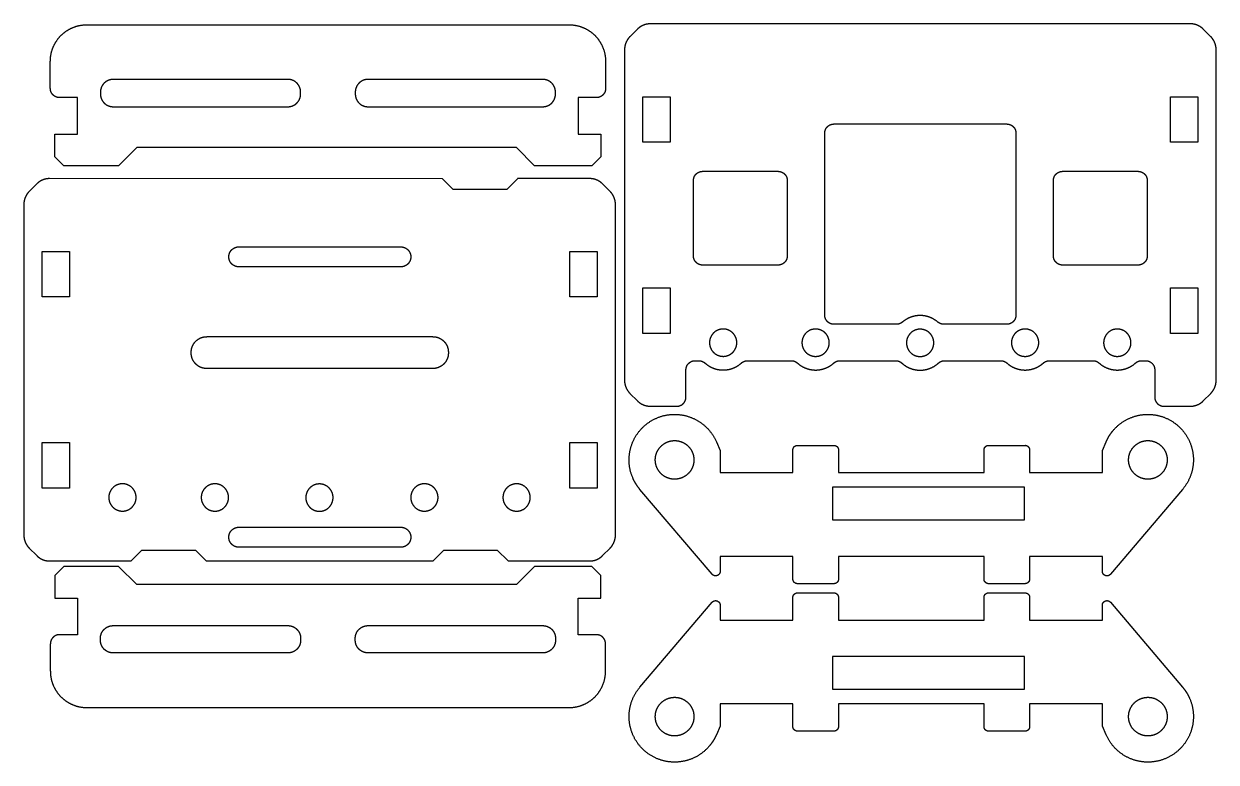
# Model space of a CAD drawing. Extents: x -66 to 66, y -41 to 41.
import ezdxf

# ---------------------------------------------------------------- set-up
doc = ezdxf.new("R2010")
doc.units = 0
doc.layers.add('LAYER_1', color=7, linetype='CONTINUOUS')

# ---------------------------------------------------------------- blocks, each defined once
blk = doc.blocks.new('BLOCK_3')
at = {"layer": 'LAYER_1', "color": 7}
blk.add_polyline3d([(-61.5864, 32.4474, 0), (-61.5994, 32.4475, 0), (-61.6124, 32.4477, 0), (-61.6254, 32.4481, 0), (-61.6383, 32.4487, 0), (-61.6511, 32.4494, 0), (-61.664, 32.4503, 0), (-61.6767, 32.4514, 0), (-61.6895, 32.4526, 0), (-61.7021, 32.454, 0), (-61.7148, 32.4555, 0), (-61.7274, 32.4572, 0), (-61.7399, 32.4591, 0), (-61.7524, 32.4611, 0), (-61.7648, 32.4632, 0), (-61.7772, 32.4656, 0), (-61.7895, 32.468, 0), (-61.8018, 32.4706, 0), (-61.814, 32.4734, 0), (-61.8261, 32.4763, 0), (-61.8382, 32.4793, 0), (-61.8503, 32.4826, 0), (-61.8622, 32.4859, 0), (-61.8742, 32.4894, 0), (-61.886, 32.493, 0), (-61.8978, 32.4968, 0), (-61.9095, 32.5007, 0), (-61.9212, 32.5048, 0), (-61.9328, 32.509, 0), (-61.9443, 32.5133, 0), (-61.9558, 32.5178, 0), (-61.9672, 32.5224, 0), (-61.9785, 32.5272, 0), (-61.9897, 32.532, 0), (-62.0009, 32.5371, 0), (-62.012, 32.5422, 0), (-62.0231, 32.5475, 0), (-62.034, 32.5529, 0), (-62.0449, 32.5584, 0), (-62.0557, 32.5641, 0), (-62.0664, 32.5699, 0), (-62.0771, 32.5758, 0), (-62.0876, 32.5819, 0), (-62.0981, 32.588, 0), (-62.1085, 32.5943, 0), (-62.1188, 32.6007, 0), (-62.1291, 32.6073, 0), (-62.1392, 32.6139, 0), (-62.1493, 32.6207, 0), (-62.1593, 32.6276, 0), (-62.1692, 32.6346, 0), (-62.179, 32.6418, 0), (-62.1887, 32.649, 0), (-62.1983, 32.6564, 0), (-62.2078, 32.6638, 0), (-62.2173, 32.6714, 0), (-62.2266, 32.6791, 0), (-62.2358, 32.6869, 0), (-62.245, 32.6948, 0), (-62.254, 32.7029, 0), (-62.263, 32.711, 0), (-62.2718, 32.7192, 0), (-62.2806, 32.7276, 0), (-62.2892, 32.736, 0), (-62.2978, 32.7446, 0), (-62.3062, 32.7532, 0), (-62.3146, 32.762, 0), (-62.3228, 32.7708, 0), (-62.3309, 32.7798, 0), (-62.339, 32.7888, 0), (-62.3469, 32.798, 0), (-62.3547, 32.8072, 0), (-62.3624, 32.8166, 0), (-62.37, 32.826, 0), (-62.3774, 32.8355, 0), (-62.3848, 32.8451, 0), (-62.392, 32.8548, 0), (-62.3992, 32.8646, 0), (-62.4062, 32.8745, 0), (-62.4131, 32.8845, 0), (-62.4199, 32.8946, 0), (-62.4265, 32.9047, 0), (-62.4331, 32.915, 0), (-62.4395, 32.9253, 0), (-62.4458, 32.9357, 0), (-62.4519, 32.9462, 0), (-62.458, 32.9567, 0), (-62.4639, 32.9674, 0), (-62.4697, 32.9781, 0), (-62.4754, 32.9889, 0), (-62.4809, 32.9998, 0), (-62.4863, 33.0107, 0), (-62.4916, 33.0218, 0), (-62.4967, 33.0329, 0), (-62.5018, 33.0441, 0), (-62.5066, 33.0553, 0), (-62.5114, 33.0666, 0), (-62.516, 33.078, 0), (-62.5205, 33.0895, 0), (-62.5248, 33.101, 0), (-62.529, 33.1126, 0), (-62.5331, 33.1243, 0), (-62.537, 33.136, 0), (-62.5408, 33.1478, 0), (-62.5444, 33.1596, 0), (-62.5479, 33.1716, 0), (-62.5512, 33.1835, 0), (-62.5545, 33.1956, 0), (-62.5575, 33.2077, 0), (-62.5604, 33.2198, 0), (-62.5632, 33.232, 0), (-62.5658, 33.2443, 0), (-62.5683, 33.2566, 0), (-62.5706, 33.269, 0), (-62.5727, 33.2814, 0), (-62.5747, 33.2939, 0), (-62.5766, 33.3064, 0), (-62.5783, 33.319, 0), (-62.5798, 33.3317, 0), (-62.5812, 33.3443, 0), (-62.5824, 33.3571, 0), (-62.5835, 33.3698, 0), (-62.5844, 33.3827, 0), (-62.5851, 33.3955, 0), (-62.5857, 33.4084, 0), (-62.5861, 33.4214, 0), (-62.5863, 33.4344, 0), (-62.5864, 33.4474, 0)], dxfattribs=at)
blk = doc.blocks.new('BLOCK_4')
at = {"layer": 'LAYER_1', "color": 7}
blk.add_lwpolyline([(-62.59, 33.45), (-62.59, 36.45)], dxfattribs=at)
blk = doc.blocks.new('BLOCK_5')
at = {"layer": 'LAYER_1', "color": 7}
blk.add_polyline3d([(-62.5864, 36.4474, 0), (-62.5861, 36.4995, 0), (-62.5851, 36.5514, 0), (-62.5834, 36.6032, 0), (-62.5811, 36.6548, 0), (-62.5782, 36.7063, 0), (-62.5746, 36.7575, 0), (-62.5703, 36.8086, 0), (-62.5654, 36.8595, 0), (-62.5599, 36.9102, 0), (-62.5538, 36.9608, 0), (-62.547, 37.0111, 0), (-62.5396, 37.0612, 0), (-62.5316, 37.1112, 0), (-62.523, 37.1609, 0), (-62.5137, 37.2104, 0), (-62.5039, 37.2597, 0), (-62.4934, 37.3087, 0), (-62.4824, 37.3576, 0), (-62.4708, 37.4062, 0), (-62.4585, 37.4546, 0), (-62.4457, 37.5027, 0), (-62.4323, 37.5506, 0), (-62.4184, 37.5983, 0), (-62.4038, 37.6457, 0), (-62.3887, 37.6929, 0), (-62.373, 37.7398, 0), (-62.3568, 37.7865, 0), (-62.34, 37.8328, 0), (-62.3226, 37.879, 0), (-62.3047, 37.9248, 0), (-62.2863, 37.9704, 0), (-62.2673, 38.0157, 0), (-62.2478, 38.0607, 0), (-62.2277, 38.1054, 0), (-62.2071, 38.1498, 0), (-62.186, 38.1939, 0), (-62.1643, 38.2378, 0), (-62.1422, 38.2813, 0), (-62.1195, 38.3245, 0), (-62.0963, 38.3674, 0), (-62.0727, 38.41, 0), (-62.0485, 38.4522, 0), (-62.0238, 38.4942, 0), (-61.9986, 38.5358, 0), (-61.973, 38.5771, 0), (-61.9468, 38.618, 0), (-61.9202, 38.6586, 0), (-61.8931, 38.6989, 0), (-61.8655, 38.7388, 0), (-61.8374, 38.7783, 0), (-61.8089, 38.8175, 0), (-61.7799, 38.8564, 0), (-61.7505, 38.8949, 0), (-61.7206, 38.933, 0), (-61.6903, 38.9707, 0), (-61.6595, 39.008, 0), (-61.6283, 39.045, 0), (-61.5966, 39.0816, 0), (-61.5645, 39.1178, 0), (-61.532, 39.1536, 0), (-61.499, 39.189, 0), (-61.4657, 39.2241, 0), (-61.4319, 39.2587, 0), (-61.3977, 39.2929, 0), (-61.3631, 39.3266, 0), (-61.3281, 39.36, 0), (-61.2927, 39.393, 0), (-61.2569, 39.4255, 0), (-61.2207, 39.4576, 0), (-61.1841, 39.4892, 0), (-61.1471, 39.5205, 0), (-61.1097, 39.5512, 0), (-61.072, 39.5816, 0), (-61.0339, 39.6115, 0), (-60.9954, 39.6409, 0), (-60.9566, 39.6699, 0), (-60.9174, 39.6984, 0), (-60.8778, 39.7264, 0), (-60.8379, 39.754, 0), (-60.7977, 39.7811, 0), (-60.7571, 39.8078, 0), (-60.7161, 39.8339, 0), (-60.6748, 39.8596, 0), (-60.6332, 39.8848, 0), (-60.5913, 39.9094, 0), (-60.549, 39.9336, 0), (-60.5064, 39.9573, 0), (-60.4635, 39.9805, 0), (-60.4203, 40.0032, 0), (-60.3768, 40.0253, 0), (-60.333, 40.0469, 0), (-60.2888, 40.0681, 0), (-60.2444, 40.0887, 0), (-60.1997, 40.1087, 0), (-60.1547, 40.1282, 0), (-60.1094, 40.1472, 0), (-60.0638, 40.1657, 0), (-60.018, 40.1836, 0), (-59.9719, 40.2009, 0), (-59.9255, 40.2177, 0), (-59.8788, 40.234, 0), (-59.8319, 40.2497, 0), (-59.7848, 40.2648, 0), (-59.7374, 40.2793, 0), (-59.6897, 40.2933, 0), (-59.6418, 40.3067, 0), (-59.5936, 40.3195, 0), (-59.5452, 40.3317, 0), (-59.4966, 40.3434, 0), (-59.4478, 40.3544, 0), (-59.3987, 40.3649, 0), (-59.3494, 40.3747, 0), (-59.2999, 40.3839, 0), (-59.2502, 40.3926, 0), (-59.2003, 40.4006, 0), (-59.1501, 40.408, 0), (-59.0998, 40.4147, 0), (-59.0493, 40.4209, 0), (-58.9986, 40.4264, 0), (-58.9477, 40.4313, 0), (-58.8966, 40.4355, 0), (-58.8453, 40.4391, 0), (-58.7939, 40.4421, 0), (-58.7423, 40.4444, 0), (-58.6905, 40.4461, 0), (-58.6385, 40.447, 0), (-58.5864, 40.4474, 0)], dxfattribs=at)
blk = doc.blocks.new('BLOCK_6')
at = {"layer": 'LAYER_1', "color": 7}
blk.add_lwpolyline([(-58.59, 40.45), (-5.59, 40.45)], dxfattribs=at)
blk = doc.blocks.new('BLOCK_7')
at = {"layer": 'LAYER_1', "color": 7}
blk.add_polyline3d([(-5.58642, 40.4474, 0), (-5.53432, 40.447, 0), (-5.48237, 40.4461, 0), (-5.43059, 40.4444, 0), (-5.37897, 40.4421, 0), (-5.32753, 40.4391, 0), (-5.27626, 40.4355, 0), (-5.22517, 40.4313, 0), (-5.17427, 40.4264, 0), (-5.12355, 40.4209, 0), (-5.07303, 40.4147, 0), (-5.0227, 40.408, 0), (-4.97257, 40.4006, 0), (-4.92265, 40.3926, 0), (-4.87293, 40.3839, 0), (-4.82342, 40.3747, 0), (-4.77413, 40.3649, 0), (-4.72506, 40.3544, 0), (-4.67622, 40.3434, 0), (-4.6276, 40.3317, 0), (-4.57921, 40.3195, 0), (-4.53107, 40.3067, 0), (-4.48316, 40.2933, 0), (-4.43549, 40.2793, 0), (-4.38807, 40.2648, 0), (-4.34091, 40.2497, 0), (-4.294, 40.234, 0), (-4.24735, 40.2177, 0), (-4.20096, 40.2009, 0), (-4.15485, 40.1836, 0), (-4.109, 40.1657, 0), (-4.06343, 40.1472, 0), (-4.01815, 40.1282, 0), (-3.97314, 40.1087, 0), (-3.92843, 40.0887, 0), (-3.884, 40.0681, 0), (-3.83988, 40.0469, 0), (-3.79605, 40.0253, 0), (-3.75253, 40.0032, 0), (-3.70931, 39.9805, 0), (-3.66641, 39.9573, 0), (-3.62383, 39.9336, 0), (-3.58156, 39.9094, 0), (-3.53962, 39.8848, 0), (-3.49801, 39.8596, 0), (-3.45673, 39.8339, 0), (-3.41579, 39.8078, 0), (-3.37519, 39.7811, 0), (-3.33493, 39.754, 0), (-3.29502, 39.7264, 0), (-3.25546, 39.6984, 0), (-3.21626, 39.6699, 0), (-3.17742, 39.6409, 0), (-3.13895, 39.6115, 0), (-3.10084, 39.5816, 0), (-3.06311, 39.5512, 0), (-3.02575, 39.5205, 0), (-2.98878, 39.4892, 0), (-2.95219, 39.4576, 0), (-2.91599, 39.4255, 0), (-2.88018, 39.393, 0), (-2.84476, 39.36, 0), (-2.80975, 39.3266, 0), (-2.77515, 39.2929, 0), (-2.74095, 39.2587, 0), (-2.70716, 39.2241, 0), (-2.67379, 39.189, 0), (-2.64085, 39.1536, 0), (-2.60833, 39.1178, 0), (-2.57623, 39.0816, 0), (-2.54457, 39.045, 0), (-2.51335, 39.008, 0), (-2.48257, 38.9707, 0), (-2.45223, 38.933, 0), (-2.42234, 38.8949, 0), (-2.39291, 38.8564, 0), (-2.36393, 38.8175, 0), (-2.33541, 38.7783, 0), (-2.30736, 38.7388, 0), (-2.27978, 38.6989, 0), (-2.25267, 38.6586, 0), (-2.22604, 38.618, 0), (-2.19989, 38.5771, 0), (-2.17422, 38.5358, 0), (-2.14905, 38.4942, 0), (-2.12437, 38.4522, 0), (-2.10018, 38.41, 0), (-2.0765, 38.3674, 0), (-2.05332, 38.3245, 0), (-2.03065, 38.2813, 0), (-2.0085, 38.2378, 0), (-1.98686, 38.1939, 0), (-1.96574, 38.1498, 0), (-1.94515, 38.1054, 0), (-1.92509, 38.0607, 0), (-1.90556, 38.0157, 0), (-1.88657, 37.9704, 0), (-1.86812, 37.9248, 0), (-1.85022, 37.879, 0), (-1.83286, 37.8328, 0), (-1.81606, 37.7865, 0), (-1.79982, 37.7398, 0), (-1.78414, 37.6929, 0), (-1.76902, 37.6457, 0), (-1.75448, 37.5983, 0), (-1.74051, 37.5506, 0), (-1.72711, 37.5027, 0), (-1.7143, 37.4546, 0), (-1.70208, 37.4062, 0), (-1.69044, 37.3576, 0), (-1.6794, 37.3087, 0), (-1.66895, 37.2597, 0), (-1.65911, 37.2104, 0), (-1.64987, 37.1609, 0), (-1.64124, 37.1112, 0), (-1.63323, 37.0612, 0), (-1.62584, 37.0111, 0), (-1.61906, 36.9608, 0), (-1.61291, 36.9102, 0), (-1.6074, 36.8595, 0), (-1.60251, 36.8086, 0), (-1.59827, 36.7575, 0), (-1.59467, 36.7063, 0), (-1.59171, 36.6548, 0), (-1.5894, 36.6032, 0), (-1.58775, 36.5514, 0), (-1.58675, 36.4995, 0), (-1.58642, 36.4474, 0)], dxfattribs=at)
blk = doc.blocks.new('BLOCK_8')
at = {"layer": 'LAYER_1', "color": 7}
blk.add_lwpolyline([(-1.59, 36.45), (-1.59, 33.45)], dxfattribs=at)
blk = doc.blocks.new('BLOCK_9')
at = {"layer": 'LAYER_1', "color": 7}
blk.add_polyline3d([(-1.58642, 33.4474, 0), (-1.5865, 33.4344, 0), (-1.58675, 33.4214, 0), (-1.58717, 33.4084, 0), (-1.58774, 33.3955, 0), (-1.58848, 33.3827, 0), (-1.58938, 33.3698, 0), (-1.59044, 33.3571, 0), (-1.59167, 33.3443, 0), (-1.59305, 33.3317, 0), (-1.59458, 33.319, 0), (-1.59628, 33.3064, 0), (-1.59812, 33.2939, 0), (-1.60013, 33.2814, 0), (-1.60228, 33.269, 0), (-1.60459, 33.2566, 0), (-1.60705, 33.2443, 0), (-1.60967, 33.232, 0), (-1.61243, 33.2198, 0), (-1.61534, 33.2077, 0), (-1.61839, 33.1956, 0), (-1.62159, 33.1835, 0), (-1.62494, 33.1716, 0), (-1.62844, 33.1596, 0), (-1.63207, 33.1478, 0), (-1.63585, 33.136, 0), (-1.63977, 33.1243, 0), (-1.64383, 33.1126, 0), (-1.64803, 33.101, 0), (-1.65237, 33.0895, 0), (-1.65685, 33.078, 0), (-1.66146, 33.0666, 0), (-1.66621, 33.0553, 0), (-1.67109, 33.0441, 0), (-1.6761, 33.0329, 0), (-1.68125, 33.0218, 0), (-1.68653, 33.0107, 0), (-1.69194, 32.9998, 0), (-1.69748, 32.9889, 0), (-1.70315, 32.9781, 0), (-1.70894, 32.9674, 0), (-1.71486, 32.9567, 0), (-1.72091, 32.9462, 0), (-1.72708, 32.9357, 0), (-1.73337, 32.9253, 0), (-1.73979, 32.915, 0), (-1.74633, 32.9047, 0), (-1.75298, 32.8946, 0), (-1.75976, 32.8845, 0), (-1.76666, 32.8745, 0), (-1.77367, 32.8646, 0), (-1.7808, 32.8548, 0), (-1.78804, 32.8451, 0), (-1.7954, 32.8355, 0), (-1.80287, 32.826, 0), (-1.81046, 32.8166, 0), (-1.81815, 32.8072, 0), (-1.82596, 32.798, 0), (-1.83387, 32.7888, 0), (-1.8419, 32.7798, 0), (-1.85003, 32.7708, 0), (-1.85826, 32.762, 0), (-1.86661, 32.7532, 0), (-1.87505, 32.7446, 0), (-1.8836, 32.736, 0), (-1.89225, 32.7276, 0), (-1.90101, 32.7192, 0), (-1.90986, 32.711, 0), (-1.91881, 32.7029, 0), (-1.92786, 32.6948, 0), (-1.93701, 32.6869, 0), (-1.94625, 32.6791, 0), (-1.95559, 32.6714, 0), (-1.96503, 32.6638, 0), (-1.97455, 32.6564, 0), (-1.98417, 32.649, 0), (-1.99388, 32.6418, 0), (-2.00368, 32.6346, 0), (-2.01357, 32.6276, 0), (-2.02355, 32.6207, 0), (-2.03361, 32.6139, 0), (-2.04376, 32.6073, 0), (-2.054, 32.6007, 0), (-2.06432, 32.5943, 0), (-2.07472, 32.588, 0), (-2.08521, 32.5819, 0), (-2.09577, 32.5758, 0), (-2.10642, 32.5699, 0), (-2.11714, 32.5641, 0), (-2.12795, 32.5584, 0), (-2.13883, 32.5529, 0), (-2.14979, 32.5475, 0), (-2.16082, 32.5422, 0), (-2.17192, 32.5371, 0), (-2.1831, 32.532, 0), (-2.19435, 32.5272, 0), (-2.20567, 32.5224, 0), (-2.21707, 32.5178, 0), (-2.22853, 32.5133, 0), (-2.24006, 32.509, 0), (-2.25165, 32.5048, 0), (-2.26332, 32.5007, 0), (-2.27504, 32.4968, 0), (-2.28683, 32.493, 0), (-2.29869, 32.4894, 0), (-2.31061, 32.4859, 0), (-2.32258, 32.4826, 0), (-2.33462, 32.4793, 0), (-2.34672, 32.4763, 0), (-2.35887, 32.4734, 0), (-2.37108, 32.4706, 0), (-2.38335, 32.468, 0), (-2.39567, 32.4656, 0), (-2.40805, 32.4632, 0), (-2.42048, 32.4611, 0), (-2.43296, 32.4591, 0), (-2.44549, 32.4572, 0), (-2.45807, 32.4555, 0), (-2.4707, 32.454, 0), (-2.48338, 32.4526, 0), (-2.49611, 32.4514, 0), (-2.50888, 32.4503, 0), (-2.5217, 32.4494, 0), (-2.53456, 32.4487, 0), (-2.54746, 32.4481, 0), (-2.56041, 32.4477, 0), (-2.5734, 32.4475, 0), (-2.58642, 32.4474, 0)], dxfattribs=at)
blk = doc.blocks.new('BLOCK_10')
at = {"layer": 'LAYER_1', "color": 7}
blk.add_lwpolyline([(-2.59, 32.45), (-4.59, 32.45)], dxfattribs=at)
blk = doc.blocks.new('BLOCK_11')
at = {"layer": 'LAYER_1', "color": 7}
blk.add_lwpolyline([(-4.59, 32.45), (-4.59, 28.45)], dxfattribs=at)
blk = doc.blocks.new('BLOCK_12')
at = {"layer": 'LAYER_1', "color": 7}
blk.add_lwpolyline([(-4.59, 28.45), (-2.09, 28.45)], dxfattribs=at)
blk = doc.blocks.new('BLOCK_13')
at = {"layer": 'LAYER_1', "color": 7}
blk.add_lwpolyline([(-2.09, 28.45), (-2.09, 25.95)], dxfattribs=at)
blk = doc.blocks.new('BLOCK_14')
at = {"layer": 'LAYER_1', "color": 7}
blk.add_lwpolyline([(-2.09, 25.95), (-3.09, 24.95)], dxfattribs=at)
blk = doc.blocks.new('BLOCK_15')
at = {"layer": 'LAYER_1', "color": 7}
blk.add_lwpolyline([(-3.09, 24.95), (-9.38, 24.95)], dxfattribs=at)
blk = doc.blocks.new('BLOCK_16')
at = {"layer": 'LAYER_1', "color": 7}
blk.add_lwpolyline([(-9.38, 24.95), (-11.38, 26.95)], dxfattribs=at)
blk = doc.blocks.new('BLOCK_17')
at = {"layer": 'LAYER_1', "color": 7}
blk.add_lwpolyline([(-11.38, 26.95), (-53.09, 26.95)], dxfattribs=at)
blk = doc.blocks.new('BLOCK_18')
at = {"layer": 'LAYER_1', "color": 7}
blk.add_lwpolyline([(-53.09, 26.95), (-55.09, 24.95)], dxfattribs=at)
blk = doc.blocks.new('BLOCK_19')
at = {"layer": 'LAYER_1', "color": 7}
blk.add_lwpolyline([(-55.09, 24.95), (-61.09, 24.95)], dxfattribs=at)
blk = doc.blocks.new('BLOCK_20')
at = {"layer": 'LAYER_1', "color": 7}
blk.add_lwpolyline([(-61.09, 24.95), (-62.09, 25.95)], dxfattribs=at)
blk = doc.blocks.new('BLOCK_21')
at = {"layer": 'LAYER_1', "color": 7}
blk.add_lwpolyline([(-62.09, 25.95), (-62.09, 28.45)], dxfattribs=at)
blk = doc.blocks.new('BLOCK_22')
at = {"layer": 'LAYER_1', "color": 7}
blk.add_lwpolyline([(-62.09, 28.45), (-59.59, 28.45)], dxfattribs=at)
blk = doc.blocks.new('BLOCK_23')
at = {"layer": 'LAYER_1', "color": 7}
blk.add_lwpolyline([(-59.59, 28.45), (-59.59, 32.45)], dxfattribs=at)
blk = doc.blocks.new('BLOCK_24')
at = {"layer": 'LAYER_1', "color": 7}
blk.add_lwpolyline([(-59.59, 32.45), (-61.59, 32.45)], dxfattribs=at)
blk = doc.blocks.new('BLOCK_25')
at = {"layer": 'LAYER_1', "color": 1}
blk.add_lwpolyline([(-36.49, -28.55), (-55.69, -28.55)], dxfattribs=at)
blk = doc.blocks.new('BLOCK_26')
at = {"layer": 'LAYER_1', "color": 1}
blk.add_polyline3d([(-55.6864, -28.5526, 0), (-55.7047, -28.5525, 0), (-55.7228, -28.5522, 0), (-55.741, -28.5516, 0), (-55.759, -28.5508, 0), (-55.777, -28.5497, 0), (-55.795, -28.5485, 0), (-55.8129, -28.547, 0), (-55.8307, -28.5453, 0), (-55.8484, -28.5433, 0), (-55.8661, -28.5412, 0), (-55.8837, -28.5388, 0), (-55.9013, -28.5362, 0), (-55.9187, -28.5334, 0), (-55.9361, -28.5304, 0), (-55.9535, -28.5272, 0), (-55.9707, -28.5237, 0), (-55.9879, -28.5201, 0), (-56.005, -28.5162, 0), (-56.022, -28.5121, 0), (-56.0389, -28.5079, 0), (-56.0558, -28.5034, 0), (-56.0726, -28.4987, 0), (-56.0892, -28.4938, 0), (-56.1058, -28.4887, 0), (-56.1224, -28.4834, 0), (-56.1388, -28.4779, 0), (-56.1551, -28.4722, 0), (-56.1713, -28.4664, 0), (-56.1875, -28.4603, 0), (-56.2035, -28.454, 0), (-56.2195, -28.4476, 0), (-56.2353, -28.4409, 0), (-56.2511, -28.4341, 0), (-56.2667, -28.4271, 0), (-56.2823, -28.4199, 0), (-56.2977, -28.4125, 0), (-56.3131, -28.4049, 0), (-56.3283, -28.3971, 0), (-56.3434, -28.3892, 0), (-56.3584, -28.3811, 0), (-56.3733, -28.3728, 0), (-56.3881, -28.3643, 0), (-56.4028, -28.3557, 0), (-56.4174, -28.3469, 0), (-56.4318, -28.3379, 0), (-56.4461, -28.3288, 0), (-56.4604, -28.3194, 0), (-56.4744, -28.3099, 0), (-56.4884, -28.3003, 0), (-56.5023, -28.2905, 0), (-56.516, -28.2805, 0), (-56.5296, -28.2704, 0), (-56.543, -28.26, 0), (-56.5564, -28.2496, 0), (-56.5696, -28.239, 0), (-56.5827, -28.2282, 0), (-56.5956, -28.2173, 0), (-56.6084, -28.2062, 0), (-56.6211, -28.195, 0), (-56.6336, -28.1836, 0), (-56.646, -28.172, 0), (-56.6583, -28.1604, 0), (-56.6704, -28.1485, 0), (-56.6823, -28.1366, 0), (-56.6942, -28.1245, 0), (-56.7058, -28.1122, 0), (-56.7174, -28.0998, 0), (-56.7288, -28.0873, 0), (-56.74, -28.0746, 0), (-56.7511, -28.0618, 0), (-56.762, -28.0489, 0), (-56.7728, -28.0358, 0), (-56.7834, -28.0226, 0), (-56.7938, -28.0092, 0), (-56.8042, -27.9958, 0), (-56.8143, -27.9822, 0), (-56.8243, -27.9685, 0), (-56.8341, -27.9546, 0), (-56.8437, -27.9406, 0), (-56.8532, -27.9266, 0), (-56.8626, -27.9123, 0), (-56.8717, -27.898, 0), (-56.8807, -27.8836, 0), (-56.8895, -27.869, 0), (-56.8981, -27.8543, 0), (-56.9066, -27.8395, 0), (-56.9149, -27.8246, 0), (-56.923, -27.8096, 0), (-56.9309, -27.7945, 0), (-56.9387, -27.7793, 0), (-56.9463, -27.7639, 0), (-56.9537, -27.7485, 0), (-56.9609, -27.7329, 0), (-56.9679, -27.7173, 0), (-56.9747, -27.7015, 0), (-56.9814, -27.6857, 0), (-56.9878, -27.6697, 0), (-56.9941, -27.6537, 0), (-57.0002, -27.6375, 0), (-57.006, -27.6213, 0), (-57.0117, -27.605, 0), (-57.0172, -27.5886, 0), (-57.0225, -27.572, 0), (-57.0276, -27.5554, 0), (-57.0325, -27.5388, 0), (-57.0372, -27.522, 0), (-57.0417, -27.5051, 0), (-57.0459, -27.4882, 0), (-57.05, -27.4712, 0), (-57.0539, -27.4541, 0), (-57.0575, -27.4369, 0), (-57.061, -27.4197, 0), (-57.0642, -27.4023, 0), (-57.0672, -27.3849, 0), (-57.07, -27.3675, 0), (-57.0726, -27.3499, 0), (-57.075, -27.3323, 0), (-57.0771, -27.3146, 0), (-57.0791, -27.2969, 0), (-57.0808, -27.2791, 0), (-57.0823, -27.2612, 0), (-57.0835, -27.2432, 0), (-57.0846, -27.2252, 0), (-57.0854, -27.2072, 0), (-57.086, -27.189, 0), (-57.0863, -27.1709, 0), (-57.0864, -27.1526, 0)], dxfattribs=at)
blk = doc.blocks.new('BLOCK_27')
at = {"layer": 'LAYER_1', "color": 1}
blk.add_lwpolyline([(-57.09, -27.15), (-57.09, -26.95)], dxfattribs=at)
blk = doc.blocks.new('BLOCK_28')
at = {"layer": 'LAYER_1', "color": 1}
blk.add_polyline3d([(-57.0864, -26.9526, 0), (-57.0863, -26.9344, 0), (-57.086, -26.9162, 0), (-57.0854, -26.8981, 0), (-57.0846, -26.88, 0), (-57.0835, -26.862, 0), (-57.0823, -26.8441, 0), (-57.0808, -26.8262, 0), (-57.0791, -26.8084, 0), (-57.0771, -26.7906, 0), (-57.075, -26.7729, 0), (-57.0726, -26.7553, 0), (-57.07, -26.7378, 0), (-57.0672, -26.7203, 0), (-57.0642, -26.7029, 0), (-57.061, -26.6856, 0), (-57.0575, -26.6683, 0), (-57.0539, -26.6511, 0), (-57.05, -26.634, 0), (-57.0459, -26.617, 0), (-57.0417, -26.6001, 0), (-57.0372, -26.5832, 0), (-57.0325, -26.5665, 0), (-57.0276, -26.5498, 0), (-57.0225, -26.5332, 0), (-57.0172, -26.5167, 0), (-57.0117, -26.5003, 0), (-57.006, -26.4839, 0), (-57.0002, -26.4677, 0), (-56.9941, -26.4516, 0), (-56.9878, -26.4355, 0), (-56.9814, -26.4196, 0), (-56.9747, -26.4037, 0), (-56.9679, -26.388, 0), (-56.9609, -26.3723, 0), (-56.9537, -26.3568, 0), (-56.9463, -26.3413, 0), (-56.9387, -26.326, 0), (-56.9309, -26.3108, 0), (-56.923, -26.2956, 0), (-56.9149, -26.2806, 0), (-56.9066, -26.2657, 0), (-56.8981, -26.2509, 0), (-56.8895, -26.2362, 0), (-56.8807, -26.2217, 0), (-56.8717, -26.2072, 0), (-56.8626, -26.1929, 0), (-56.8532, -26.1787, 0), (-56.8437, -26.1646, 0), (-56.8341, -26.1506, 0), (-56.8243, -26.1368, 0), (-56.8143, -26.1231, 0), (-56.8042, -26.1095, 0), (-56.7938, -26.096, 0), (-56.7834, -26.0827, 0), (-56.7728, -26.0695, 0), (-56.762, -26.0564, 0), (-56.7511, -26.0434, 0), (-56.74, -26.0306, 0), (-56.7288, -26.018, 0), (-56.7174, -26.0054, 0), (-56.7058, -25.993, 0), (-56.6942, -25.9808, 0), (-56.6823, -25.9687, 0), (-56.6704, -25.9567, 0), (-56.6583, -25.9449, 0), (-56.646, -25.9332, 0), (-56.6336, -25.9217, 0), (-56.6211, -25.9103, 0), (-56.6084, -25.8991, 0), (-56.5956, -25.888, 0), (-56.5827, -25.877, 0), (-56.5696, -25.8663, 0), (-56.5564, -25.8557, 0), (-56.543, -25.8452, 0), (-56.5296, -25.8349, 0), (-56.516, -25.8247, 0), (-56.5023, -25.8148, 0), (-56.4884, -25.8049, 0), (-56.4744, -25.7953, 0), (-56.4604, -25.7858, 0), (-56.4461, -25.7765, 0), (-56.4318, -25.7673, 0), (-56.4174, -25.7584, 0), (-56.4028, -25.7495, 0), (-56.3881, -25.7409, 0), (-56.3733, -25.7324, 0), (-56.3584, -25.7241, 0), (-56.3434, -25.716, 0), (-56.3283, -25.7081, 0), (-56.3131, -25.7003, 0), (-56.2977, -25.6928, 0), (-56.2823, -25.6854, 0), (-56.2667, -25.6782, 0), (-56.2511, -25.6712, 0), (-56.2353, -25.6643, 0), (-56.2195, -25.6577, 0), (-56.2035, -25.6512, 0), (-56.1875, -25.6449, 0), (-56.1713, -25.6389, 0), (-56.1551, -25.633, 0), (-56.1388, -25.6273, 0), (-56.1224, -25.6218, 0), (-56.1058, -25.6165, 0), (-56.0892, -25.6114, 0), (-56.0726, -25.6066, 0), (-56.0558, -25.6019, 0), (-56.0389, -25.5974, 0), (-56.022, -25.5931, 0), (-56.005, -25.589, 0), (-55.9879, -25.5852, 0), (-55.9707, -25.5815, 0), (-55.9535, -25.5781, 0), (-55.9361, -25.5748, 0), (-55.9187, -25.5718, 0), (-55.9013, -25.569, 0), (-55.8837, -25.5664, 0), (-55.8661, -25.564, 0), (-55.8484, -25.5619, 0), (-55.8307, -25.56, 0), (-55.8129, -25.5583, 0), (-55.795, -25.5568, 0), (-55.777, -25.5555, 0), (-55.759, -25.5545, 0), (-55.741, -25.5537, 0), (-55.7228, -25.5531, 0), (-55.7047, -25.5527, 0), (-55.6864, -25.5526, 0)], dxfattribs=at)
blk = doc.blocks.new('BLOCK_29')
at = {"layer": 'LAYER_1', "color": 1}
blk.add_lwpolyline([(-55.69, -25.55), (-36.49, -25.55)], dxfattribs=at)
blk = doc.blocks.new('BLOCK_30')
at = {"layer": 'LAYER_1', "color": 1}
blk.add_polyline3d([(-36.4864, -25.5526, 0), (-36.4682, -25.5527, 0), (-36.45, -25.5531, 0), (-36.4319, -25.5537, 0), (-36.4138, -25.5545, 0), (-36.3958, -25.5555, 0), (-36.3779, -25.5568, 0), (-36.36, -25.5583, 0), (-36.3422, -25.56, 0), (-36.3244, -25.5619, 0), (-36.3067, -25.564, 0), (-36.2891, -25.5664, 0), (-36.2716, -25.569, 0), (-36.2541, -25.5718, 0), (-36.2367, -25.5748, 0), (-36.2194, -25.5781, 0), (-36.2021, -25.5815, 0), (-36.1849, -25.5852, 0), (-36.1679, -25.589, 0), (-36.1508, -25.5931, 0), (-36.1339, -25.5974, 0), (-36.117, -25.6019, 0), (-36.1003, -25.6066, 0), (-36.0836, -25.6114, 0), (-36.067, -25.6165, 0), (-36.0505, -25.6218, 0), (-36.0341, -25.6273, 0), (-36.0177, -25.633, 0), (-36.0015, -25.6389, 0), (-35.9854, -25.6449, 0), (-35.9693, -25.6512, 0), (-35.9534, -25.6577, 0), (-35.9375, -25.6643, 0), (-35.9218, -25.6712, 0), (-35.9061, -25.6782, 0), (-35.8906, -25.6854, 0), (-35.8751, -25.6928, 0), (-35.8598, -25.7003, 0), (-35.8446, -25.7081, 0), (-35.8294, -25.716, 0), (-35.8144, -25.7241, 0), (-35.7995, -25.7324, 0), (-35.7847, -25.7409, 0), (-35.77, -25.7495, 0), (-35.7555, -25.7584, 0), (-35.741, -25.7673, 0), (-35.7267, -25.7765, 0), (-35.7125, -25.7858, 0), (-35.6984, -25.7953, 0), (-35.6844, -25.8049, 0), (-35.6706, -25.8148, 0), (-35.6569, -25.8247, 0), (-35.6433, -25.8349, 0), (-35.6298, -25.8452, 0), (-35.6165, -25.8557, 0), (-35.6033, -25.8663, 0), (-35.5902, -25.877, 0), (-35.5772, -25.888, 0), (-35.5644, -25.8991, 0), (-35.5518, -25.9103, 0), (-35.5392, -25.9217, 0), (-35.5268, -25.9332, 0), (-35.5146, -25.9449, 0), (-35.5025, -25.9567, 0), (-35.4905, -25.9687, 0), (-35.4787, -25.9808, 0), (-35.467, -25.993, 0), (-35.4555, -26.0054, 0), (-35.4441, -26.018, 0), (-35.4329, -26.0306, 0), (-35.4218, -26.0434, 0), (-35.4108, -26.0564, 0), (-35.4001, -26.0695, 0), (-35.3895, -26.0827, 0), (-35.379, -26.096, 0), (-35.3687, -26.1095, 0), (-35.3585, -26.1231, 0), (-35.3486, -26.1368, 0), (-35.3388, -26.1506, 0), (-35.3291, -26.1646, 0), (-35.3196, -26.1787, 0), (-35.3103, -26.1929, 0), (-35.3011, -26.2072, 0), (-35.2922, -26.2217, 0), (-35.2833, -26.2362, 0), (-35.2747, -26.2509, 0), (-35.2662, -26.2657, 0), (-35.2579, -26.2806, 0), (-35.2498, -26.2956, 0), (-35.2419, -26.3108, 0), (-35.2341, -26.326, 0), (-35.2266, -26.3413, 0), (-35.2192, -26.3568, 0), (-35.212, -26.3723, 0), (-35.205, -26.388, 0), (-35.1981, -26.4037, 0), (-35.1915, -26.4196, 0), (-35.185, -26.4355, 0), (-35.1788, -26.4516, 0), (-35.1727, -26.4677, 0), (-35.1668, -26.4839, 0), (-35.1611, -26.5003, 0), (-35.1556, -26.5167, 0), (-35.1503, -26.5332, 0), (-35.1452, -26.5498, 0), (-35.1404, -26.5665, 0), (-35.1357, -26.5832, 0), (-35.1312, -26.6001, 0), (-35.1269, -26.617, 0), (-35.1228, -26.634, 0), (-35.119, -26.6511, 0), (-35.1153, -26.6683, 0), (-35.1119, -26.6856, 0), (-35.1086, -26.7029, 0), (-35.1056, -26.7203, 0), (-35.1028, -26.7378, 0), (-35.1002, -26.7553, 0), (-35.0978, -26.7729, 0), (-35.0957, -26.7906, 0), (-35.0938, -26.8084, 0), (-35.0921, -26.8262, 0), (-35.0906, -26.8441, 0), (-35.0893, -26.862, 0), (-35.0883, -26.88, 0), (-35.0875, -26.8981, 0), (-35.0869, -26.9162, 0), (-35.0865, -26.9344, 0), (-35.0864, -26.9526, 0)], dxfattribs=at)
blk = doc.blocks.new('BLOCK_31')
at = {"layer": 'LAYER_1', "color": 1}
blk.add_lwpolyline([(-35.09, -26.95), (-35.09, -27.15)], dxfattribs=at)
blk = doc.blocks.new('BLOCK_32')
at = {"layer": 'LAYER_1', "color": 1}
blk.add_polyline3d([(-35.0864, -27.1526, 0), (-35.0865, -27.1709, 0), (-35.0869, -27.189, 0), (-35.0875, -27.2072, 0), (-35.0883, -27.2252, 0), (-35.0893, -27.2432, 0), (-35.0906, -27.2612, 0), (-35.0921, -27.2791, 0), (-35.0938, -27.2969, 0), (-35.0957, -27.3146, 0), (-35.0978, -27.3323, 0), (-35.1002, -27.3499, 0), (-35.1028, -27.3675, 0), (-35.1056, -27.3849, 0), (-35.1086, -27.4023, 0), (-35.1119, -27.4197, 0), (-35.1153, -27.4369, 0), (-35.119, -27.4541, 0), (-35.1228, -27.4712, 0), (-35.1269, -27.4882, 0), (-35.1312, -27.5051, 0), (-35.1357, -27.522, 0), (-35.1404, -27.5388, 0), (-35.1452, -27.5554, 0), (-35.1503, -27.572, 0), (-35.1556, -27.5886, 0), (-35.1611, -27.605, 0), (-35.1668, -27.6213, 0), (-35.1727, -27.6375, 0), (-35.1788, -27.6537, 0), (-35.185, -27.6697, 0), (-35.1915, -27.6857, 0), (-35.1981, -27.7015, 0), (-35.205, -27.7173, 0), (-35.212, -27.7329, 0), (-35.2192, -27.7485, 0), (-35.2266, -27.7639, 0), (-35.2341, -27.7793, 0), (-35.2419, -27.7945, 0), (-35.2498, -27.8096, 0), (-35.2579, -27.8246, 0), (-35.2662, -27.8395, 0), (-35.2747, -27.8543, 0), (-35.2833, -27.869, 0), (-35.2922, -27.8836, 0), (-35.3011, -27.898, 0), (-35.3103, -27.9123, 0), (-35.3196, -27.9266, 0), (-35.3291, -27.9406, 0), (-35.3388, -27.9546, 0), (-35.3486, -27.9685, 0), (-35.3585, -27.9822, 0), (-35.3687, -27.9958, 0), (-35.379, -28.0092, 0), (-35.3895, -28.0226, 0), (-35.4001, -28.0358, 0), (-35.4108, -28.0489, 0), (-35.4218, -28.0618, 0), (-35.4329, -28.0746, 0), (-35.4441, -28.0873, 0), (-35.4555, -28.0998, 0), (-35.467, -28.1122, 0), (-35.4787, -28.1245, 0), (-35.4905, -28.1366, 0), (-35.5025, -28.1485, 0), (-35.5146, -28.1604, 0), (-35.5268, -28.172, 0), (-35.5392, -28.1836, 0), (-35.5518, -28.195, 0), (-35.5644, -28.2062, 0), (-35.5772, -28.2173, 0), (-35.5902, -28.2282, 0), (-35.6033, -28.239, 0), (-35.6165, -28.2496, 0), (-35.6298, -28.26, 0), (-35.6433, -28.2704, 0), (-35.6569, -28.2805, 0), (-35.6706, -28.2905, 0), (-35.6844, -28.3003, 0), (-35.6984, -28.3099, 0), (-35.7125, -28.3194, 0), (-35.7267, -28.3288, 0), (-35.741, -28.3379, 0), (-35.7555, -28.3469, 0), (-35.77, -28.3557, 0), (-35.7847, -28.3643, 0), (-35.7995, -28.3728, 0), (-35.8144, -28.3811, 0), (-35.8294, -28.3892, 0), (-35.8446, -28.3971, 0), (-35.8598, -28.4049, 0), (-35.8751, -28.4125, 0), (-35.8906, -28.4199, 0), (-35.9061, -28.4271, 0), (-35.9218, -28.4341, 0), (-35.9375, -28.4409, 0), (-35.9534, -28.4476, 0), (-35.9693, -28.454, 0), (-35.9854, -28.4603, 0), (-36.0015, -28.4664, 0), (-36.0177, -28.4722, 0), (-36.0341, -28.4779, 0), (-36.0505, -28.4834, 0), (-36.067, -28.4887, 0), (-36.0836, -28.4938, 0), (-36.1003, -28.4987, 0), (-36.117, -28.5034, 0), (-36.1339, -28.5079, 0), (-36.1508, -28.5121, 0), (-36.1679, -28.5162, 0), (-36.1849, -28.5201, 0), (-36.2021, -28.5237, 0), (-36.2194, -28.5272, 0), (-36.2367, -28.5304, 0), (-36.2541, -28.5334, 0), (-36.2716, -28.5362, 0), (-36.2891, -28.5388, 0), (-36.3067, -28.5412, 0), (-36.3244, -28.5433, 0), (-36.3422, -28.5453, 0), (-36.36, -28.547, 0), (-36.3779, -28.5485, 0), (-36.3958, -28.5497, 0), (-36.4138, -28.5508, 0), (-36.4319, -28.5516, 0), (-36.45, -28.5522, 0), (-36.4682, -28.5525, 0), (-36.4864, -28.5526, 0)], dxfattribs=at)
blk = doc.blocks.new('BLOCK_33')
at = {"layer": 'LAYER_1', "color": 1}
blk.add_polyline3d([(-27.6864, -28.5526, 0), (-27.7047, -28.5525, 0), (-27.7228, -28.5522, 0), (-27.741, -28.5516, 0), (-27.759, -28.5508, 0), (-27.777, -28.5497, 0), (-27.795, -28.5485, 0), (-27.8129, -28.547, 0), (-27.8307, -28.5453, 0), (-27.8484, -28.5433, 0), (-27.8661, -28.5412, 0), (-27.8837, -28.5388, 0), (-27.9013, -28.5362, 0), (-27.9187, -28.5334, 0), (-27.9361, -28.5304, 0), (-27.9535, -28.5272, 0), (-27.9707, -28.5237, 0), (-27.9879, -28.5201, 0), (-28.005, -28.5162, 0), (-28.022, -28.5121, 0), (-28.0389, -28.5079, 0), (-28.0558, -28.5034, 0), (-28.0726, -28.4987, 0), (-28.0892, -28.4938, 0), (-28.1058, -28.4887, 0), (-28.1224, -28.4834, 0), (-28.1388, -28.4779, 0), (-28.1551, -28.4722, 0), (-28.1713, -28.4664, 0), (-28.1875, -28.4603, 0), (-28.2035, -28.454, 0), (-28.2195, -28.4476, 0), (-28.2353, -28.4409, 0), (-28.2511, -28.4341, 0), (-28.2667, -28.4271, 0), (-28.2823, -28.4199, 0), (-28.2977, -28.4125, 0), (-28.3131, -28.4049, 0), (-28.3283, -28.3971, 0), (-28.3434, -28.3892, 0), (-28.3584, -28.3811, 0), (-28.3733, -28.3728, 0), (-28.3881, -28.3643, 0), (-28.4028, -28.3557, 0), (-28.4174, -28.3469, 0), (-28.4318, -28.3379, 0), (-28.4461, -28.3288, 0), (-28.4604, -28.3194, 0), (-28.4744, -28.3099, 0), (-28.4884, -28.3003, 0), (-28.5023, -28.2905, 0), (-28.516, -28.2805, 0), (-28.5296, -28.2704, 0), (-28.543, -28.26, 0), (-28.5564, -28.2496, 0), (-28.5696, -28.239, 0), (-28.5827, -28.2282, 0), (-28.5956, -28.2173, 0), (-28.6084, -28.2062, 0), (-28.6211, -28.195, 0), (-28.6336, -28.1836, 0), (-28.646, -28.172, 0), (-28.6583, -28.1604, 0), (-28.6704, -28.1485, 0), (-28.6823, -28.1366, 0), (-28.6942, -28.1245, 0), (-28.7058, -28.1122, 0), (-28.7174, -28.0998, 0), (-28.7288, -28.0873, 0), (-28.74, -28.0746, 0), (-28.7511, -28.0618, 0), (-28.762, -28.0489, 0), (-28.7728, -28.0358, 0), (-28.7834, -28.0226, 0), (-28.7938, -28.0092, 0), (-28.8042, -27.9958, 0), (-28.8143, -27.9822, 0), (-28.8243, -27.9685, 0), (-28.8341, -27.9546, 0), (-28.8437, -27.9406, 0), (-28.8532, -27.9266, 0), (-28.8626, -27.9123, 0), (-28.8717, -27.898, 0), (-28.8807, -27.8836, 0), (-28.8895, -27.869, 0), (-28.8981, -27.8543, 0), (-28.9066, -27.8395, 0), (-28.9149, -27.8246, 0), (-28.923, -27.8096, 0), (-28.9309, -27.7945, 0), (-28.9387, -27.7793, 0), (-28.9463, -27.7639, 0), (-28.9537, -27.7485, 0), (-28.9609, -27.7329, 0), (-28.9679, -27.7173, 0), (-28.9747, -27.7015, 0), (-28.9814, -27.6857, 0), (-28.9878, -27.6697, 0), (-28.9941, -27.6537, 0), (-29.0002, -27.6375, 0), (-29.006, -27.6213, 0), (-29.0117, -27.605, 0), (-29.0172, -27.5886, 0), (-29.0225, -27.572, 0), (-29.0276, -27.5554, 0), (-29.0325, -27.5388, 0), (-29.0372, -27.522, 0), (-29.0417, -27.5051, 0), (-29.0459, -27.4882, 0), (-29.05, -27.4712, 0), (-29.0539, -27.4541, 0), (-29.0575, -27.4369, 0), (-29.061, -27.4197, 0), (-29.0642, -27.4023, 0), (-29.0672, -27.3849, 0), (-29.07, -27.3675, 0), (-29.0726, -27.3499, 0), (-29.075, -27.3323, 0), (-29.0771, -27.3146, 0), (-29.0791, -27.2969, 0), (-29.0808, -27.2791, 0), (-29.0823, -27.2612, 0), (-29.0835, -27.2432, 0), (-29.0846, -27.2252, 0), (-29.0854, -27.2072, 0), (-29.086, -27.189, 0), (-29.0863, -27.1709, 0), (-29.0864, -27.1526, 0)], dxfattribs=at)
blk = doc.blocks.new('BLOCK_34')
at = {"layer": 'LAYER_1', "color": 1}
blk.add_lwpolyline([(-29.09, -27.15), (-29.09, -26.95)], dxfattribs=at)
blk = doc.blocks.new('BLOCK_35')
at = {"layer": 'LAYER_1', "color": 1}
blk.add_polyline3d([(-29.0864, -26.9526, 0), (-29.0863, -26.9344, 0), (-29.086, -26.9162, 0), (-29.0854, -26.8981, 0), (-29.0846, -26.88, 0), (-29.0835, -26.862, 0), (-29.0823, -26.8441, 0), (-29.0808, -26.8262, 0), (-29.0791, -26.8084, 0), (-29.0771, -26.7906, 0), (-29.075, -26.7729, 0), (-29.0726, -26.7553, 0), (-29.07, -26.7378, 0), (-29.0672, -26.7203, 0), (-29.0642, -26.7029, 0), (-29.061, -26.6856, 0), (-29.0575, -26.6683, 0), (-29.0539, -26.6511, 0), (-29.05, -26.634, 0), (-29.0459, -26.617, 0), (-29.0417, -26.6001, 0), (-29.0372, -26.5832, 0), (-29.0325, -26.5665, 0), (-29.0276, -26.5498, 0), (-29.0225, -26.5332, 0), (-29.0172, -26.5167, 0), (-29.0117, -26.5003, 0), (-29.006, -26.4839, 0), (-29.0002, -26.4677, 0), (-28.9941, -26.4516, 0), (-28.9878, -26.4355, 0), (-28.9814, -26.4196, 0), (-28.9747, -26.4037, 0), (-28.9679, -26.388, 0), (-28.9609, -26.3723, 0), (-28.9537, -26.3568, 0), (-28.9463, -26.3413, 0), (-28.9387, -26.326, 0), (-28.9309, -26.3108, 0), (-28.923, -26.2956, 0), (-28.9149, -26.2806, 0), (-28.9066, -26.2657, 0), (-28.8981, -26.2509, 0), (-28.8895, -26.2362, 0), (-28.8807, -26.2217, 0), (-28.8717, -26.2072, 0), (-28.8626, -26.1929, 0), (-28.8532, -26.1787, 0), (-28.8437, -26.1646, 0), (-28.8341, -26.1506, 0), (-28.8243, -26.1368, 0), (-28.8143, -26.1231, 0), (-28.8042, -26.1095, 0), (-28.7938, -26.096, 0), (-28.7834, -26.0827, 0), (-28.7728, -26.0695, 0), (-28.762, -26.0564, 0), (-28.7511, -26.0434, 0), (-28.74, -26.0306, 0), (-28.7288, -26.018, 0), (-28.7174, -26.0054, 0), (-28.7058, -25.993, 0), (-28.6942, -25.9808, 0), (-28.6823, -25.9687, 0), (-28.6704, -25.9567, 0), (-28.6583, -25.9449, 0), (-28.646, -25.9332, 0), (-28.6336, -25.9217, 0), (-28.6211, -25.9103, 0), (-28.6084, -25.8991, 0), (-28.5956, -25.888, 0), (-28.5827, -25.877, 0), (-28.5696, -25.8663, 0), (-28.5564, -25.8557, 0), (-28.543, -25.8452, 0), (-28.5296, -25.8349, 0), (-28.516, -25.8247, 0), (-28.5023, -25.8148, 0), (-28.4884, -25.8049, 0), (-28.4744, -25.7953, 0), (-28.4604, -25.7858, 0), (-28.4461, -25.7765, 0), (-28.4318, -25.7673, 0), (-28.4174, -25.7584, 0), (-28.4028, -25.7495, 0), (-28.3881, -25.7409, 0), (-28.3733, -25.7324, 0), (-28.3584, -25.7241, 0), (-28.3434, -25.716, 0), (-28.3283, -25.7081, 0), (-28.3131, -25.7003, 0), (-28.2977, -25.6928, 0), (-28.2823, -25.6854, 0), (-28.2667, -25.6782, 0), (-28.2511, -25.6712, 0), (-28.2353, -25.6643, 0), (-28.2195, -25.6577, 0), (-28.2035, -25.6512, 0), (-28.1875, -25.6449, 0), (-28.1713, -25.6389, 0), (-28.1551, -25.633, 0), (-28.1388, -25.6273, 0), (-28.1224, -25.6218, 0), (-28.1058, -25.6165, 0), (-28.0892, -25.6114, 0), (-28.0726, -25.6066, 0), (-28.0558, -25.6019, 0), (-28.0389, -25.5974, 0), (-28.022, -25.5931, 0), (-28.005, -25.589, 0), (-27.9879, -25.5852, 0), (-27.9707, -25.5815, 0), (-27.9535, -25.5781, 0), (-27.9361, -25.5748, 0), (-27.9187, -25.5718, 0), (-27.9013, -25.569, 0), (-27.8837, -25.5664, 0), (-27.8661, -25.564, 0), (-27.8484, -25.5619, 0), (-27.8307, -25.56, 0), (-27.8129, -25.5583, 0), (-27.795, -25.5568, 0), (-27.777, -25.5555, 0), (-27.759, -25.5545, 0), (-27.741, -25.5537, 0), (-27.7228, -25.5531, 0), (-27.7047, -25.5527, 0), (-27.6864, -25.5526, 0)], dxfattribs=at)
blk = doc.blocks.new('BLOCK_36')
at = {"layer": 'LAYER_1', "color": 1}
blk.add_lwpolyline([(-27.69, -25.55), (-8.49, -25.55)], dxfattribs=at)
blk = doc.blocks.new('BLOCK_37')
at = {"layer": 'LAYER_1', "color": 1}
blk.add_polyline3d([(-8.48642, -25.5526, 0), (-8.46818, -25.5527, 0), (-8.45, -25.5531, 0), (-8.43188, -25.5537, 0), (-8.41381, -25.5545, 0), (-8.39581, -25.5555, 0), (-8.37787, -25.5568, 0), (-8.35998, -25.5583, 0), (-8.34217, -25.56, 0), (-8.32442, -25.5619, 0), (-8.30673, -25.564, 0), (-8.28912, -25.5664, 0), (-8.27157, -25.569, 0), (-8.2541, -25.5718, 0), (-8.2367, -25.5748, 0), (-8.21937, -25.5781, 0), (-8.20212, -25.5815, 0), (-8.18495, -25.5852, 0), (-8.16785, -25.589, 0), (-8.15083, -25.5931, 0), (-8.1339, -25.5974, 0), (-8.11705, -25.6019, 0), (-8.10028, -25.6066, 0), (-8.0836, -25.6114, 0), (-8.067, -25.6165, 0), (-8.05049, -25.6218, 0), (-8.03407, -25.6273, 0), (-8.01775, -25.633, 0), (-8.00151, -25.6389, 0), (-7.98537, -25.6449, 0), (-7.96933, -25.6512, 0), (-7.95338, -25.6577, 0), (-7.93753, -25.6643, 0), (-7.92177, -25.6712, 0), (-7.90612, -25.6782, 0), (-7.89058, -25.6854, 0), (-7.87513, -25.6928, 0), (-7.85979, -25.7003, 0), (-7.84456, -25.7081, 0), (-7.82943, -25.716, 0), (-7.81442, -25.7241, 0), (-7.79951, -25.7324, 0), (-7.78472, -25.7409, 0), (-7.77004, -25.7495, 0), (-7.75548, -25.7584, 0), (-7.74103, -25.7673, 0), (-7.7267, -25.7765, 0), (-7.71249, -25.7858, 0), (-7.6984, -25.7953, 0), (-7.68443, -25.8049, 0), (-7.67059, -25.8148, 0), (-7.65687, -25.8247, 0), (-7.64327, -25.8349, 0), (-7.62981, -25.8452, 0), (-7.61647, -25.8557, 0), (-7.60326, -25.8663, 0), (-7.59019, -25.877, 0), (-7.57725, -25.888, 0), (-7.56444, -25.8991, 0), (-7.55177, -25.9103, 0), (-7.53924, -25.9217, 0), (-7.52684, -25.9332, 0), (-7.51459, -25.9449, 0), (-7.50248, -25.9567, 0), (-7.49051, -25.9687, 0), (-7.47868, -25.9808, 0), (-7.467, -25.993, 0), (-7.45547, -26.0054, 0), (-7.44409, -26.018, 0), (-7.43286, -26.0306, 0), (-7.42177, -26.0434, 0), (-7.41085, -26.0564, 0), (-7.40007, -26.0695, 0), (-7.38945, -26.0827, 0), (-7.37899, -26.096, 0), (-7.36869, -26.1095, 0), (-7.35855, -26.1231, 0), (-7.34857, -26.1368, 0), (-7.33875, -26.1506, 0), (-7.3291, -26.1646, 0), (-7.31961, -26.1787, 0), (-7.31029, -26.1929, 0), (-7.30114, -26.2072, 0), (-7.29215, -26.2217, 0), (-7.28334, -26.2362, 0), (-7.2747, -26.2509, 0), (-7.26624, -26.2657, 0), (-7.25795, -26.2806, 0), (-7.24984, -26.2956, 0), (-7.2419, -26.3108, 0), (-7.23415, -26.326, 0), (-7.22657, -26.3413, 0), (-7.21918, -26.3568, 0), (-7.21198, -26.3723, 0), (-7.20496, -26.388, 0), (-7.19812, -26.4037, 0), (-7.19147, -26.4196, 0), (-7.18502, -26.4355, 0), (-7.17875, -26.4516, 0), (-7.17268, -26.4677, 0), (-7.1668, -26.4839, 0), (-7.16111, -26.5003, 0), (-7.15562, -26.5167, 0), (-7.15033, -26.5332, 0), (-7.14524, -26.5498, 0), (-7.14035, -26.5665, 0), (-7.13566, -26.5832, 0), (-7.13118, -26.6001, 0), (-7.1269, -26.617, 0), (-7.12283, -26.634, 0), (-7.11896, -26.6511, 0), (-7.11531, -26.6683, 0), (-7.11186, -26.6856, 0), (-7.10863, -26.7029, 0), (-7.10561, -26.7203, 0), (-7.10281, -26.7378, 0), (-7.10022, -26.7553, 0), (-7.09785, -26.7729, 0), (-7.09569, -26.7906, 0), (-7.09376, -26.8084, 0), (-7.09205, -26.8262, 0), (-7.09057, -26.8441, 0), (-7.08931, -26.862, 0), (-7.08827, -26.88, 0), (-7.08746, -26.8981, 0), (-7.08689, -26.9162, 0), (-7.08654, -26.9344, 0), (-7.08642, -26.9526, 0)], dxfattribs=at)
blk = doc.blocks.new('BLOCK_38')
at = {"layer": 'LAYER_1', "color": 1}
blk.add_lwpolyline([(-7.09, -26.95), (-7.09, -27.15)], dxfattribs=at)
blk = doc.blocks.new('BLOCK_39')
at = {"layer": 'LAYER_1', "color": 1}
blk.add_polyline3d([(-7.08642, -27.1526, 0), (-7.08654, -27.1709, 0), (-7.08689, -27.189, 0), (-7.08746, -27.2072, 0), (-7.08827, -27.2252, 0), (-7.08931, -27.2432, 0), (-7.09057, -27.2612, 0), (-7.09205, -27.2791, 0), (-7.09376, -27.2969, 0), (-7.09569, -27.3146, 0), (-7.09785, -27.3323, 0), (-7.10022, -27.3499, 0), (-7.10281, -27.3675, 0), (-7.10561, -27.3849, 0), (-7.10863, -27.4023, 0), (-7.11186, -27.4197, 0), (-7.11531, -27.4369, 0), (-7.11896, -27.4541, 0), (-7.12283, -27.4712, 0), (-7.1269, -27.4882, 0), (-7.13118, -27.5051, 0), (-7.13566, -27.522, 0), (-7.14035, -27.5388, 0), (-7.14524, -27.5554, 0), (-7.15033, -27.572, 0), (-7.15562, -27.5886, 0), (-7.16111, -27.605, 0), (-7.1668, -27.6213, 0), (-7.17268, -27.6375, 0), (-7.17875, -27.6537, 0), (-7.18502, -27.6697, 0), (-7.19147, -27.6857, 0), (-7.19812, -27.7015, 0), (-7.20496, -27.7173, 0), (-7.21198, -27.7329, 0), (-7.21918, -27.7485, 0), (-7.22657, -27.7639, 0), (-7.23415, -27.7793, 0), (-7.2419, -27.7945, 0), (-7.24984, -27.8096, 0), (-7.25795, -27.8246, 0), (-7.26624, -27.8395, 0), (-7.2747, -27.8543, 0), (-7.28334, -27.869, 0), (-7.29215, -27.8836, 0), (-7.30114, -27.898, 0), (-7.31029, -27.9123, 0), (-7.31961, -27.9266, 0), (-7.3291, -27.9406, 0), (-7.33875, -27.9546, 0), (-7.34857, -27.9685, 0), (-7.35855, -27.9822, 0), (-7.36869, -27.9958, 0), (-7.37899, -28.0092, 0), (-7.38945, -28.0226, 0), (-7.40007, -28.0358, 0), (-7.41085, -28.0489, 0), (-7.42177, -28.0618, 0), (-7.43286, -28.0746, 0), (-7.44409, -28.0873, 0), (-7.45547, -28.0998, 0), (-7.467, -28.1122, 0), (-7.47868, -28.1245, 0), (-7.49051, -28.1366, 0), (-7.50248, -28.1485, 0), (-7.51459, -28.1604, 0), (-7.52684, -28.172, 0), (-7.53924, -28.1836, 0), (-7.55177, -28.195, 0), (-7.56444, -28.2062, 0), (-7.57725, -28.2173, 0), (-7.59019, -28.2282, 0), (-7.60326, -28.239, 0), (-7.61647, -28.2496, 0), (-7.62981, -28.26, 0), (-7.64327, -28.2704, 0), (-7.65687, -28.2805, 0), (-7.67059, -28.2905, 0), (-7.68443, -28.3003, 0), (-7.6984, -28.3099, 0), (-7.71249, -28.3194, 0), (-7.7267, -28.3288, 0), (-7.74103, -28.3379, 0), (-7.75548, -28.3469, 0), (-7.77004, -28.3557, 0), (-7.78472, -28.3643, 0), (-7.79951, -28.3728, 0), (-7.81442, -28.3811, 0), (-7.82943, -28.3892, 0), (-7.84456, -28.3971, 0), (-7.85979, -28.4049, 0), (-7.87513, -28.4125, 0), (-7.89058, -28.4199, 0), (-7.90612, -28.4271, 0), (-7.92177, -28.4341, 0), (-7.93753, -28.4409, 0), (-7.95338, -28.4476, 0), (-7.96933, -28.454, 0), (-7.98537, -28.4603, 0), (-8.00151, -28.4664, 0), (-8.01775, -28.4722, 0), (-8.03407, -28.4779, 0), (-8.05049, -28.4834, 0), (-8.067, -28.4887, 0), (-8.0836, -28.4938, 0), (-8.10028, -28.4987, 0), (-8.11705, -28.5034, 0), (-8.1339, -28.5079, 0), (-8.15083, -28.5121, 0), (-8.16785, -28.5162, 0), (-8.18495, -28.5201, 0), (-8.20212, -28.5237, 0), (-8.21937, -28.5272, 0), (-8.2367, -28.5304, 0), (-8.2541, -28.5334, 0), (-8.27157, -28.5362, 0), (-8.28912, -28.5388, 0), (-8.30673, -28.5412, 0), (-8.32442, -28.5433, 0), (-8.34217, -28.5453, 0), (-8.35998, -28.547, 0), (-8.37787, -28.5485, 0), (-8.39581, -28.5497, 0), (-8.41381, -28.5508, 0), (-8.43188, -28.5516, 0), (-8.45, -28.5522, 0), (-8.46818, -28.5525, 0), (-8.48642, -28.5526, 0)], dxfattribs=at)
blk = doc.blocks.new('BLOCK_40')
at = {"layer": 'LAYER_1', "color": 1}
blk.add_lwpolyline([(-8.49, -28.55), (-27.69, -28.55)], dxfattribs=at)
blk = doc.blocks.new('BLOCK_41')
at = {"layer": 'LAYER_1', "color": 1}
blk.add_polyline3d([(-27.6864, 34.4474, 0), (-27.7047, 34.4473, 0), (-27.7228, 34.4469, 0), (-27.741, 34.4463, 0), (-27.759, 34.4455, 0), (-27.777, 34.4445, 0), (-27.795, 34.4432, 0), (-27.8129, 34.4417, 0), (-27.8307, 34.44, 0), (-27.8484, 34.4381, 0), (-27.8661, 34.436, 0), (-27.8837, 34.4336, 0), (-27.9013, 34.431, 0), (-27.9187, 34.4282, 0), (-27.9361, 34.4252, 0), (-27.9535, 34.4219, 0), (-27.9707, 34.4185, 0), (-27.9879, 34.4148, 0), (-28.005, 34.411, 0), (-28.022, 34.4069, 0), (-28.0389, 34.4026, 0), (-28.0558, 34.3981, 0), (-28.0726, 34.3934, 0), (-28.0892, 34.3886, 0), (-28.1058, 34.3835, 0), (-28.1224, 34.3782, 0), (-28.1388, 34.3727, 0), (-28.1551, 34.367, 0), (-28.1713, 34.3611, 0), (-28.1875, 34.3551, 0), (-28.2035, 34.3488, 0), (-28.2195, 34.3423, 0), (-28.2353, 34.3357, 0), (-28.2511, 34.3288, 0), (-28.2667, 34.3218, 0), (-28.2823, 34.3146, 0), (-28.2977, 34.3072, 0), (-28.3131, 34.2997, 0), (-28.3283, 34.2919, 0), (-28.3434, 34.284, 0), (-28.3584, 34.2759, 0), (-28.3733, 34.2676, 0), (-28.3881, 34.2591, 0), (-28.4028, 34.2505, 0), (-28.4174, 34.2416, 0), (-28.4318, 34.2327, 0), (-28.4461, 34.2235, 0), (-28.4604, 34.2142, 0), (-28.4744, 34.2047, 0), (-28.4884, 34.1951, 0), (-28.5023, 34.1852, 0), (-28.516, 34.1753, 0), (-28.5296, 34.1651, 0), (-28.543, 34.1548, 0), (-28.5564, 34.1443, 0), (-28.5696, 34.1337, 0), (-28.5827, 34.123, 0), (-28.5956, 34.112, 0), (-28.6084, 34.1009, 0), (-28.6211, 34.0897, 0), (-28.6336, 34.0783, 0), (-28.646, 34.0668, 0), (-28.6583, 34.0551, 0), (-28.6704, 34.0433, 0), (-28.6823, 34.0313, 0), (-28.6942, 34.0192, 0), (-28.7058, 34.007, 0), (-28.7174, 33.9946, 0), (-28.7288, 33.982, 0), (-28.74, 33.9694, 0), (-28.7511, 33.9566, 0), (-28.762, 33.9436, 0), (-28.7728, 33.9305, 0), (-28.7834, 33.9173, 0), (-28.7938, 33.904, 0), (-28.8042, 33.8905, 0), (-28.8143, 33.8769, 0), (-28.8243, 33.8632, 0), (-28.8341, 33.8494, 0), (-28.8437, 33.8354, 0), (-28.8532, 33.8213, 0), (-28.8626, 33.8071, 0), (-28.8717, 33.7928, 0), (-28.8807, 33.7783, 0), (-28.8895, 33.7638, 0), (-28.8981, 33.7491, 0), (-28.9066, 33.7343, 0), (-28.9149, 33.7194, 0), (-28.923, 33.7044, 0), (-28.9309, 33.6892, 0), (-28.9387, 33.674, 0), (-28.9463, 33.6587, 0), (-28.9537, 33.6432, 0), (-28.9609, 33.6277, 0), (-28.9679, 33.612, 0), (-28.9747, 33.5963, 0), (-28.9814, 33.5804, 0), (-28.9878, 33.5645, 0), (-28.9941, 33.5484, 0), (-29.0002, 33.5323, 0), (-29.006, 33.5161, 0), (-29.0117, 33.4997, 0), (-29.0172, 33.4833, 0), (-29.0225, 33.4668, 0), (-29.0276, 33.4502, 0), (-29.0325, 33.4335, 0), (-29.0372, 33.4168, 0), (-29.0417, 33.3999, 0), (-29.0459, 33.383, 0), (-29.05, 33.366, 0), (-29.0539, 33.3489, 0), (-29.0575, 33.3317, 0), (-29.061, 33.3144, 0), (-29.0642, 33.2971, 0), (-29.0672, 33.2797, 0), (-29.07, 33.2622, 0), (-29.0726, 33.2447, 0), (-29.075, 33.2271, 0), (-29.0771, 33.2094, 0), (-29.0791, 33.1916, 0), (-29.0808, 33.1738, 0), (-29.0823, 33.1559, 0), (-29.0835, 33.138, 0), (-29.0846, 33.12, 0), (-29.0854, 33.1019, 0), (-29.086, 33.0838, 0), (-29.0863, 33.0656, 0), (-29.0864, 33.0474, 0)], dxfattribs=at)
blk = doc.blocks.new('BLOCK_42')
at = {"layer": 'LAYER_1', "color": 1}
blk.add_lwpolyline([(-29.09, 33.05), (-29.09, 32.85)], dxfattribs=at)
blk = doc.blocks.new('BLOCK_43')
at = {"layer": 'LAYER_1', "color": 1}
blk.add_polyline3d([(-29.0864, 32.8474, 0), (-29.0863, 32.8291, 0), (-29.086, 32.811, 0), (-29.0854, 32.7928, 0), (-29.0846, 32.7748, 0), (-29.0835, 32.7568, 0), (-29.0823, 32.7388, 0), (-29.0808, 32.7209, 0), (-29.0791, 32.7031, 0), (-29.0771, 32.6854, 0), (-29.075, 32.6677, 0), (-29.0726, 32.6501, 0), (-29.07, 32.6325, 0), (-29.0672, 32.6151, 0), (-29.0642, 32.5977, 0), (-29.061, 32.5803, 0), (-29.0575, 32.5631, 0), (-29.0539, 32.5459, 0), (-29.05, 32.5288, 0), (-29.0459, 32.5118, 0), (-29.0417, 32.4949, 0), (-29.0372, 32.478, 0), (-29.0325, 32.4612, 0), (-29.0276, 32.4446, 0), (-29.0225, 32.428, 0), (-29.0172, 32.4114, 0), (-29.0117, 32.395, 0), (-29.006, 32.3787, 0), (-29.0002, 32.3625, 0), (-28.9941, 32.3463, 0), (-28.9878, 32.3303, 0), (-28.9814, 32.3143, 0), (-28.9747, 32.2985, 0), (-28.9679, 32.2827, 0), (-28.9609, 32.2671, 0), (-28.9537, 32.2515, 0), (-28.9463, 32.2361, 0), (-28.9387, 32.2207, 0), (-28.9309, 32.2055, 0), (-28.923, 32.1904, 0), (-28.9149, 32.1754, 0), (-28.9066, 32.1605, 0), (-28.8981, 32.1457, 0), (-28.8895, 32.131, 0), (-28.8807, 32.1164, 0), (-28.8717, 32.102, 0), (-28.8626, 32.0877, 0), (-28.8532, 32.0734, 0), (-28.8437, 32.0594, 0), (-28.8341, 32.0454, 0), (-28.8243, 32.0315, 0), (-28.8143, 32.0178, 0), (-28.8042, 32.0042, 0), (-28.7938, 31.9908, 0), (-28.7834, 31.9774, 0), (-28.7728, 31.9642, 0), (-28.762, 31.9511, 0), (-28.7511, 31.9382, 0), (-28.74, 31.9254, 0), (-28.7288, 31.9127, 0), (-28.7174, 31.9002, 0), (-28.7058, 31.8878, 0), (-28.6942, 31.8755, 0), (-28.6823, 31.8634, 0), (-28.6704, 31.8515, 0), (-28.6583, 31.8396, 0), (-28.646, 31.828, 0), (-28.6336, 31.8164, 0), (-28.6211, 31.805, 0), (-28.6084, 31.7938, 0), (-28.5956, 31.7827, 0), (-28.5827, 31.7718, 0), (-28.5696, 31.761, 0), (-28.5564, 31.7504, 0), (-28.543, 31.74, 0), (-28.5296, 31.7296, 0), (-28.516, 31.7195, 0), (-28.5023, 31.7095, 0), (-28.4884, 31.6997, 0), (-28.4744, 31.6901, 0), (-28.4604, 31.6806, 0), (-28.4461, 31.6712, 0), (-28.4318, 31.6621, 0), (-28.4174, 31.6531, 0), (-28.4028, 31.6443, 0), (-28.3881, 31.6357, 0), (-28.3733, 31.6272, 0), (-28.3584, 31.6189, 0), (-28.3434, 31.6108, 0), (-28.3283, 31.6029, 0), (-28.3131, 31.5951, 0), (-28.2977, 31.5875, 0), (-28.2823, 31.5801, 0), (-28.2667, 31.5729, 0), (-28.2511, 31.5659, 0), (-28.2353, 31.5591, 0), (-28.2195, 31.5524, 0), (-28.2035, 31.546, 0), (-28.1875, 31.5397, 0), (-28.1713, 31.5336, 0), (-28.1551, 31.5278, 0), (-28.1388, 31.5221, 0), (-28.1224, 31.5166, 0), (-28.1058, 31.5113, 0), (-28.0892, 31.5062, 0), (-28.0726, 31.5013, 0), (-28.0558, 31.4966, 0), (-28.0389, 31.4921, 0), (-28.022, 31.4879, 0), (-28.005, 31.4838, 0), (-27.9879, 31.4799, 0), (-27.9707, 31.4763, 0), (-27.9535, 31.4728, 0), (-27.9361, 31.4696, 0), (-27.9187, 31.4666, 0), (-27.9013, 31.4638, 0), (-27.8837, 31.4612, 0), (-27.8661, 31.4588, 0), (-27.8484, 31.4567, 0), (-27.8307, 31.4547, 0), (-27.8129, 31.453, 0), (-27.795, 31.4515, 0), (-27.777, 31.4503, 0), (-27.759, 31.4492, 0), (-27.741, 31.4484, 0), (-27.7228, 31.4478, 0), (-27.7047, 31.4475, 0), (-27.6864, 31.4474, 0)], dxfattribs=at)
blk = doc.blocks.new('BLOCK_44')
at = {"layer": 'LAYER_1', "color": 1}
blk.add_lwpolyline([(-27.69, 31.45), (-8.49, 31.45)], dxfattribs=at)
blk = doc.blocks.new('BLOCK_45')
at = {"layer": 'LAYER_1', "color": 1}
blk.add_polyline3d([(-8.48642, 31.4474, 0), (-8.46818, 31.4475, 0), (-8.45, 31.4478, 0), (-8.43188, 31.4484, 0), (-8.41381, 31.4492, 0), (-8.39581, 31.4503, 0), (-8.37787, 31.4515, 0), (-8.35998, 31.453, 0), (-8.34217, 31.4547, 0), (-8.32442, 31.4567, 0), (-8.30673, 31.4588, 0), (-8.28912, 31.4612, 0), (-8.27157, 31.4638, 0), (-8.2541, 31.4666, 0), (-8.2367, 31.4696, 0), (-8.21937, 31.4728, 0), (-8.20212, 31.4763, 0), (-8.18495, 31.4799, 0), (-8.16785, 31.4838, 0), (-8.15083, 31.4879, 0), (-8.1339, 31.4921, 0), (-8.11705, 31.4966, 0), (-8.10028, 31.5013, 0), (-8.0836, 31.5062, 0), (-8.067, 31.5113, 0), (-8.05049, 31.5166, 0), (-8.03407, 31.5221, 0), (-8.01775, 31.5278, 0), (-8.00151, 31.5336, 0), (-7.98537, 31.5397, 0), (-7.96933, 31.546, 0), (-7.95338, 31.5524, 0), (-7.93753, 31.5591, 0), (-7.92177, 31.5659, 0), (-7.90612, 31.5729, 0), (-7.89058, 31.5801, 0), (-7.87513, 31.5875, 0), (-7.85979, 31.5951, 0), (-7.84456, 31.6029, 0), (-7.82943, 31.6108, 0), (-7.81442, 31.6189, 0), (-7.79951, 31.6272, 0), (-7.78472, 31.6357, 0), (-7.77004, 31.6443, 0), (-7.75548, 31.6531, 0), (-7.74103, 31.6621, 0), (-7.7267, 31.6712, 0), (-7.71249, 31.6806, 0), (-7.6984, 31.6901, 0), (-7.68443, 31.6997, 0), (-7.67059, 31.7095, 0), (-7.65687, 31.7195, 0), (-7.64327, 31.7296, 0), (-7.62981, 31.74, 0), (-7.61647, 31.7504, 0), (-7.60326, 31.761, 0), (-7.59019, 31.7718, 0), (-7.57725, 31.7827, 0), (-7.56444, 31.7938, 0), (-7.55177, 31.805, 0), (-7.53924, 31.8164, 0), (-7.52684, 31.828, 0), (-7.51459, 31.8396, 0), (-7.50248, 31.8515, 0), (-7.49051, 31.8634, 0), (-7.47868, 31.8755, 0), (-7.467, 31.8878, 0), (-7.45547, 31.9002, 0), (-7.44409, 31.9127, 0), (-7.43286, 31.9254, 0), (-7.42177, 31.9382, 0), (-7.41085, 31.9511, 0), (-7.40007, 31.9642, 0), (-7.38945, 31.9774, 0), (-7.37899, 31.9908, 0), (-7.36869, 32.0042, 0), (-7.35855, 32.0178, 0), (-7.34857, 32.0315, 0), (-7.33875, 32.0454, 0), (-7.3291, 32.0594, 0), (-7.31961, 32.0734, 0), (-7.31029, 32.0877, 0), (-7.30114, 32.102, 0), (-7.29215, 32.1164, 0), (-7.28334, 32.131, 0), (-7.2747, 32.1457, 0), (-7.26624, 32.1605, 0), (-7.25795, 32.1754, 0), (-7.24984, 32.1904, 0), (-7.2419, 32.2055, 0), (-7.23415, 32.2207, 0), (-7.22657, 32.2361, 0), (-7.21918, 32.2515, 0), (-7.21198, 32.2671, 0), (-7.20496, 32.2827, 0), (-7.19812, 32.2985, 0), (-7.19147, 32.3143, 0), (-7.18502, 32.3303, 0), (-7.17875, 32.3463, 0), (-7.17268, 32.3625, 0), (-7.1668, 32.3787, 0), (-7.16111, 32.395, 0), (-7.15562, 32.4114, 0), (-7.15033, 32.428, 0), (-7.14524, 32.4446, 0), (-7.14035, 32.4612, 0), (-7.13566, 32.478, 0), (-7.13118, 32.4949, 0), (-7.1269, 32.5118, 0), (-7.12283, 32.5288, 0), (-7.11896, 32.5459, 0), (-7.11531, 32.5631, 0), (-7.11186, 32.5803, 0), (-7.10863, 32.5977, 0), (-7.10561, 32.6151, 0), (-7.10281, 32.6325, 0), (-7.10022, 32.6501, 0), (-7.09785, 32.6677, 0), (-7.09569, 32.6854, 0), (-7.09376, 32.7031, 0), (-7.09205, 32.7209, 0), (-7.09057, 32.7388, 0), (-7.08931, 32.7568, 0), (-7.08827, 32.7748, 0), (-7.08746, 32.7928, 0), (-7.08689, 32.811, 0), (-7.08654, 32.8291, 0), (-7.08642, 32.8474, 0)], dxfattribs=at)
blk = doc.blocks.new('BLOCK_46')
at = {"layer": 'LAYER_1', "color": 1}
blk.add_lwpolyline([(-7.09, 32.85), (-7.09, 33.05)], dxfattribs=at)
blk = doc.blocks.new('BLOCK_47')
at = {"layer": 'LAYER_1', "color": 1}
blk.add_polyline3d([(-7.08642, 33.0474, 0), (-7.08654, 33.0656, 0), (-7.08689, 33.0838, 0), (-7.08746, 33.1019, 0), (-7.08827, 33.12, 0), (-7.08931, 33.138, 0), (-7.09057, 33.1559, 0), (-7.09205, 33.1738, 0), (-7.09376, 33.1916, 0), (-7.09569, 33.2094, 0), (-7.09785, 33.2271, 0), (-7.10022, 33.2447, 0), (-7.10281, 33.2622, 0), (-7.10561, 33.2797, 0), (-7.10863, 33.2971, 0), (-7.11186, 33.3144, 0), (-7.11531, 33.3317, 0), (-7.11896, 33.3489, 0), (-7.12283, 33.366, 0), (-7.1269, 33.383, 0), (-7.13118, 33.3999, 0), (-7.13566, 33.4168, 0), (-7.14035, 33.4335, 0), (-7.14524, 33.4502, 0), (-7.15033, 33.4668, 0), (-7.15562, 33.4833, 0), (-7.16111, 33.4997, 0), (-7.1668, 33.5161, 0), (-7.17268, 33.5323, 0), (-7.17875, 33.5484, 0), (-7.18502, 33.5645, 0), (-7.19147, 33.5804, 0), (-7.19812, 33.5963, 0), (-7.20496, 33.612, 0), (-7.21198, 33.6277, 0), (-7.21918, 33.6432, 0), (-7.22657, 33.6587, 0), (-7.23415, 33.674, 0), (-7.2419, 33.6892, 0), (-7.24984, 33.7044, 0), (-7.25795, 33.7194, 0), (-7.26624, 33.7343, 0), (-7.2747, 33.7491, 0), (-7.28334, 33.7638, 0), (-7.29215, 33.7783, 0), (-7.30114, 33.7928, 0), (-7.31029, 33.8071, 0), (-7.31961, 33.8213, 0), (-7.3291, 33.8354, 0), (-7.33875, 33.8494, 0), (-7.34857, 33.8632, 0), (-7.35855, 33.8769, 0), (-7.36869, 33.8905, 0), (-7.37899, 33.904, 0), (-7.38945, 33.9173, 0), (-7.40007, 33.9305, 0), (-7.41085, 33.9436, 0), (-7.42177, 33.9566, 0), (-7.43286, 33.9694, 0), (-7.44409, 33.982, 0), (-7.45547, 33.9946, 0), (-7.467, 34.007, 0), (-7.47868, 34.0192, 0), (-7.49051, 34.0313, 0), (-7.50248, 34.0433, 0), (-7.51459, 34.0551, 0), (-7.52684, 34.0668, 0), (-7.53924, 34.0783, 0), (-7.55177, 34.0897, 0), (-7.56444, 34.1009, 0), (-7.57725, 34.112, 0), (-7.59019, 34.123, 0), (-7.60326, 34.1337, 0), (-7.61647, 34.1443, 0), (-7.62981, 34.1548, 0), (-7.64327, 34.1651, 0), (-7.65687, 34.1753, 0), (-7.67059, 34.1852, 0), (-7.68443, 34.1951, 0), (-7.6984, 34.2047, 0), (-7.71249, 34.2142, 0), (-7.7267, 34.2235, 0), (-7.74103, 34.2327, 0), (-7.75548, 34.2416, 0), (-7.77004, 34.2505, 0), (-7.78472, 34.2591, 0), (-7.79951, 34.2676, 0), (-7.81442, 34.2759, 0), (-7.82943, 34.284, 0), (-7.84456, 34.2919, 0), (-7.85979, 34.2997, 0), (-7.87513, 34.3072, 0), (-7.89058, 34.3146, 0), (-7.90612, 34.3218, 0), (-7.92177, 34.3288, 0), (-7.93753, 34.3357, 0), (-7.95338, 34.3423, 0), (-7.96933, 34.3488, 0), (-7.98537, 34.3551, 0), (-8.00151, 34.3611, 0), (-8.01775, 34.367, 0), (-8.03407, 34.3727, 0), (-8.05049, 34.3782, 0), (-8.067, 34.3835, 0), (-8.0836, 34.3886, 0), (-8.10028, 34.3934, 0), (-8.11705, 34.3981, 0), (-8.1339, 34.4026, 0), (-8.15083, 34.4069, 0), (-8.16785, 34.411, 0), (-8.18495, 34.4148, 0), (-8.20212, 34.4185, 0), (-8.21937, 34.4219, 0), (-8.2367, 34.4252, 0), (-8.2541, 34.4282, 0), (-8.27157, 34.431, 0), (-8.28912, 34.4336, 0), (-8.30673, 34.436, 0), (-8.32442, 34.4381, 0), (-8.34217, 34.44, 0), (-8.35998, 34.4417, 0), (-8.37787, 34.4432, 0), (-8.39581, 34.4445, 0), (-8.41381, 34.4455, 0), (-8.43188, 34.4463, 0), (-8.45, 34.4469, 0), (-8.46818, 34.4473, 0), (-8.48642, 34.4474, 0)], dxfattribs=at)
blk = doc.blocks.new('BLOCK_48')
at = {"layer": 'LAYER_1', "color": 1}
blk.add_lwpolyline([(-8.49, 34.45), (-27.69, 34.45)], dxfattribs=at)
blk = doc.blocks.new('BLOCK_49')
at = {"layer": 'LAYER_1', "color": 1}
blk.add_lwpolyline([(-36.49, 34.45), (-55.69, 34.45)], dxfattribs=at)
blk = doc.blocks.new('BLOCK_50')
at = {"layer": 'LAYER_1', "color": 1}
blk.add_polyline3d([(-55.6864, 34.4474, 0), (-55.7047, 34.4473, 0), (-55.7228, 34.4469, 0), (-55.741, 34.4463, 0), (-55.759, 34.4455, 0), (-55.777, 34.4445, 0), (-55.795, 34.4432, 0), (-55.8129, 34.4417, 0), (-55.8307, 34.44, 0), (-55.8484, 34.4381, 0), (-55.8661, 34.436, 0), (-55.8837, 34.4336, 0), (-55.9013, 34.431, 0), (-55.9187, 34.4282, 0), (-55.9361, 34.4252, 0), (-55.9535, 34.4219, 0), (-55.9707, 34.4185, 0), (-55.9879, 34.4148, 0), (-56.005, 34.411, 0), (-56.022, 34.4069, 0), (-56.0389, 34.4026, 0), (-56.0558, 34.3981, 0), (-56.0726, 34.3934, 0), (-56.0892, 34.3886, 0), (-56.1058, 34.3835, 0), (-56.1224, 34.3782, 0), (-56.1388, 34.3727, 0), (-56.1551, 34.367, 0), (-56.1713, 34.3611, 0), (-56.1875, 34.3551, 0), (-56.2035, 34.3488, 0), (-56.2195, 34.3423, 0), (-56.2353, 34.3357, 0), (-56.2511, 34.3288, 0), (-56.2667, 34.3218, 0), (-56.2823, 34.3146, 0), (-56.2977, 34.3072, 0), (-56.3131, 34.2997, 0), (-56.3283, 34.2919, 0), (-56.3434, 34.284, 0), (-56.3584, 34.2759, 0), (-56.3733, 34.2676, 0), (-56.3881, 34.2591, 0), (-56.4028, 34.2505, 0), (-56.4174, 34.2416, 0), (-56.4318, 34.2327, 0), (-56.4461, 34.2235, 0), (-56.4604, 34.2142, 0), (-56.4744, 34.2047, 0), (-56.4884, 34.1951, 0), (-56.5023, 34.1852, 0), (-56.516, 34.1753, 0), (-56.5296, 34.1651, 0), (-56.543, 34.1548, 0), (-56.5564, 34.1443, 0), (-56.5696, 34.1337, 0), (-56.5827, 34.123, 0), (-56.5956, 34.112, 0), (-56.6084, 34.1009, 0), (-56.6211, 34.0897, 0), (-56.6336, 34.0783, 0), (-56.646, 34.0668, 0), (-56.6583, 34.0551, 0), (-56.6704, 34.0433, 0), (-56.6823, 34.0313, 0), (-56.6942, 34.0192, 0), (-56.7058, 34.007, 0), (-56.7174, 33.9946, 0), (-56.7288, 33.982, 0), (-56.74, 33.9694, 0), (-56.7511, 33.9566, 0), (-56.762, 33.9436, 0), (-56.7728, 33.9305, 0), (-56.7834, 33.9173, 0), (-56.7938, 33.904, 0), (-56.8042, 33.8905, 0), (-56.8143, 33.8769, 0), (-56.8243, 33.8632, 0), (-56.8341, 33.8494, 0), (-56.8437, 33.8354, 0), (-56.8532, 33.8213, 0), (-56.8626, 33.8071, 0), (-56.8717, 33.7928, 0), (-56.8807, 33.7783, 0), (-56.8895, 33.7638, 0), (-56.8981, 33.7491, 0), (-56.9066, 33.7343, 0), (-56.9149, 33.7194, 0), (-56.923, 33.7044, 0), (-56.9309, 33.6892, 0), (-56.9387, 33.674, 0), (-56.9463, 33.6587, 0), (-56.9537, 33.6432, 0), (-56.9609, 33.6277, 0), (-56.9679, 33.612, 0), (-56.9747, 33.5963, 0), (-56.9814, 33.5804, 0), (-56.9878, 33.5645, 0), (-56.9941, 33.5484, 0), (-57.0002, 33.5323, 0), (-57.006, 33.5161, 0), (-57.0117, 33.4997, 0), (-57.0172, 33.4833, 0), (-57.0225, 33.4668, 0), (-57.0276, 33.4502, 0), (-57.0325, 33.4335, 0), (-57.0372, 33.4168, 0), (-57.0417, 33.3999, 0), (-57.0459, 33.383, 0), (-57.05, 33.366, 0), (-57.0539, 33.3489, 0), (-57.0575, 33.3317, 0), (-57.061, 33.3144, 0), (-57.0642, 33.2971, 0), (-57.0672, 33.2797, 0), (-57.07, 33.2622, 0), (-57.0726, 33.2447, 0), (-57.075, 33.2271, 0), (-57.0771, 33.2094, 0), (-57.0791, 33.1916, 0), (-57.0808, 33.1738, 0), (-57.0823, 33.1559, 0), (-57.0835, 33.138, 0), (-57.0846, 33.12, 0), (-57.0854, 33.1019, 0), (-57.086, 33.0838, 0), (-57.0863, 33.0656, 0), (-57.0864, 33.0474, 0)], dxfattribs=at)
blk = doc.blocks.new('BLOCK_51')
at = {"layer": 'LAYER_1', "color": 1}
blk.add_lwpolyline([(-57.09, 33.05), (-57.09, 32.85)], dxfattribs=at)
blk = doc.blocks.new('BLOCK_52')
at = {"layer": 'LAYER_1', "color": 1}
blk.add_polyline3d([(-57.0864, 32.8474, 0), (-57.0863, 32.8291, 0), (-57.086, 32.811, 0), (-57.0854, 32.7928, 0), (-57.0846, 32.7748, 0), (-57.0835, 32.7568, 0), (-57.0823, 32.7388, 0), (-57.0808, 32.7209, 0), (-57.0791, 32.7031, 0), (-57.0771, 32.6854, 0), (-57.075, 32.6677, 0), (-57.0726, 32.6501, 0), (-57.07, 32.6325, 0), (-57.0672, 32.6151, 0), (-57.0642, 32.5977, 0), (-57.061, 32.5803, 0), (-57.0575, 32.5631, 0), (-57.0539, 32.5459, 0), (-57.05, 32.5288, 0), (-57.0459, 32.5118, 0), (-57.0417, 32.4949, 0), (-57.0372, 32.478, 0), (-57.0325, 32.4612, 0), (-57.0276, 32.4446, 0), (-57.0225, 32.428, 0), (-57.0172, 32.4114, 0), (-57.0117, 32.395, 0), (-57.006, 32.3787, 0), (-57.0002, 32.3625, 0), (-56.9941, 32.3463, 0), (-56.9878, 32.3303, 0), (-56.9814, 32.3143, 0), (-56.9747, 32.2985, 0), (-56.9679, 32.2827, 0), (-56.9609, 32.2671, 0), (-56.9537, 32.2515, 0), (-56.9463, 32.2361, 0), (-56.9387, 32.2207, 0), (-56.9309, 32.2055, 0), (-56.923, 32.1904, 0), (-56.9149, 32.1754, 0), (-56.9066, 32.1605, 0), (-56.8981, 32.1457, 0), (-56.8895, 32.131, 0), (-56.8807, 32.1164, 0), (-56.8717, 32.102, 0), (-56.8626, 32.0877, 0), (-56.8532, 32.0734, 0), (-56.8437, 32.0594, 0), (-56.8341, 32.0454, 0), (-56.8243, 32.0315, 0), (-56.8143, 32.0178, 0), (-56.8042, 32.0042, 0), (-56.7938, 31.9908, 0), (-56.7834, 31.9774, 0), (-56.7728, 31.9642, 0), (-56.762, 31.9511, 0), (-56.7511, 31.9382, 0), (-56.74, 31.9254, 0), (-56.7288, 31.9127, 0), (-56.7174, 31.9002, 0), (-56.7058, 31.8878, 0), (-56.6942, 31.8755, 0), (-56.6823, 31.8634, 0), (-56.6704, 31.8515, 0), (-56.6583, 31.8396, 0), (-56.646, 31.828, 0), (-56.6336, 31.8164, 0), (-56.6211, 31.805, 0), (-56.6084, 31.7938, 0), (-56.5956, 31.7827, 0), (-56.5827, 31.7718, 0), (-56.5696, 31.761, 0), (-56.5564, 31.7504, 0), (-56.543, 31.74, 0), (-56.5296, 31.7296, 0), (-56.516, 31.7195, 0), (-56.5023, 31.7095, 0), (-56.4884, 31.6997, 0), (-56.4744, 31.6901, 0), (-56.4604, 31.6806, 0), (-56.4461, 31.6712, 0), (-56.4318, 31.6621, 0), (-56.4174, 31.6531, 0), (-56.4028, 31.6443, 0), (-56.3881, 31.6357, 0), (-56.3733, 31.6272, 0), (-56.3584, 31.6189, 0), (-56.3434, 31.6108, 0), (-56.3283, 31.6029, 0), (-56.3131, 31.5951, 0), (-56.2977, 31.5875, 0), (-56.2823, 31.5801, 0), (-56.2667, 31.5729, 0), (-56.2511, 31.5659, 0), (-56.2353, 31.5591, 0), (-56.2195, 31.5524, 0), (-56.2035, 31.546, 0), (-56.1875, 31.5397, 0), (-56.1713, 31.5336, 0), (-56.1551, 31.5278, 0), (-56.1388, 31.5221, 0), (-56.1224, 31.5166, 0), (-56.1058, 31.5113, 0), (-56.0892, 31.5062, 0), (-56.0726, 31.5013, 0), (-56.0558, 31.4966, 0), (-56.0389, 31.4921, 0), (-56.022, 31.4879, 0), (-56.005, 31.4838, 0), (-55.9879, 31.4799, 0), (-55.9707, 31.4763, 0), (-55.9535, 31.4728, 0), (-55.9361, 31.4696, 0), (-55.9187, 31.4666, 0), (-55.9013, 31.4638, 0), (-55.8837, 31.4612, 0), (-55.8661, 31.4588, 0), (-55.8484, 31.4567, 0), (-55.8307, 31.4547, 0), (-55.8129, 31.453, 0), (-55.795, 31.4515, 0), (-55.777, 31.4503, 0), (-55.759, 31.4492, 0), (-55.741, 31.4484, 0), (-55.7228, 31.4478, 0), (-55.7047, 31.4475, 0), (-55.6864, 31.4474, 0)], dxfattribs=at)
blk = doc.blocks.new('BLOCK_53')
at = {"layer": 'LAYER_1', "color": 1}
blk.add_lwpolyline([(-55.69, 31.45), (-36.49, 31.45)], dxfattribs=at)
blk = doc.blocks.new('BLOCK_54')
at = {"layer": 'LAYER_1', "color": 1}
blk.add_polyline3d([(-36.4864, 31.4474, 0), (-36.4682, 31.4475, 0), (-36.45, 31.4478, 0), (-36.4319, 31.4484, 0), (-36.4138, 31.4492, 0), (-36.3958, 31.4503, 0), (-36.3779, 31.4515, 0), (-36.36, 31.453, 0), (-36.3422, 31.4547, 0), (-36.3244, 31.4567, 0), (-36.3067, 31.4588, 0), (-36.2891, 31.4612, 0), (-36.2716, 31.4638, 0), (-36.2541, 31.4666, 0), (-36.2367, 31.4696, 0), (-36.2194, 31.4728, 0), (-36.2021, 31.4763, 0), (-36.1849, 31.4799, 0), (-36.1679, 31.4838, 0), (-36.1508, 31.4879, 0), (-36.1339, 31.4921, 0), (-36.117, 31.4966, 0), (-36.1003, 31.5013, 0), (-36.0836, 31.5062, 0), (-36.067, 31.5113, 0), (-36.0505, 31.5166, 0), (-36.0341, 31.5221, 0), (-36.0177, 31.5278, 0), (-36.0015, 31.5336, 0), (-35.9854, 31.5397, 0), (-35.9693, 31.546, 0), (-35.9534, 31.5524, 0), (-35.9375, 31.5591, 0), (-35.9218, 31.5659, 0), (-35.9061, 31.5729, 0), (-35.8906, 31.5801, 0), (-35.8751, 31.5875, 0), (-35.8598, 31.5951, 0), (-35.8446, 31.6029, 0), (-35.8294, 31.6108, 0), (-35.8144, 31.6189, 0), (-35.7995, 31.6272, 0), (-35.7847, 31.6357, 0), (-35.77, 31.6443, 0), (-35.7555, 31.6531, 0), (-35.741, 31.6621, 0), (-35.7267, 31.6712, 0), (-35.7125, 31.6806, 0), (-35.6984, 31.6901, 0), (-35.6844, 31.6997, 0), (-35.6706, 31.7095, 0), (-35.6569, 31.7195, 0), (-35.6433, 31.7296, 0), (-35.6298, 31.74, 0), (-35.6165, 31.7504, 0), (-35.6033, 31.761, 0), (-35.5902, 31.7718, 0), (-35.5772, 31.7827, 0), (-35.5644, 31.7938, 0), (-35.5518, 31.805, 0), (-35.5392, 31.8164, 0), (-35.5268, 31.828, 0), (-35.5146, 31.8396, 0), (-35.5025, 31.8515, 0), (-35.4905, 31.8634, 0), (-35.4787, 31.8755, 0), (-35.467, 31.8878, 0), (-35.4555, 31.9002, 0), (-35.4441, 31.9127, 0), (-35.4329, 31.9254, 0), (-35.4218, 31.9382, 0), (-35.4108, 31.9511, 0), (-35.4001, 31.9642, 0), (-35.3895, 31.9774, 0), (-35.379, 31.9908, 0), (-35.3687, 32.0042, 0), (-35.3585, 32.0178, 0), (-35.3486, 32.0315, 0), (-35.3388, 32.0454, 0), (-35.3291, 32.0594, 0), (-35.3196, 32.0734, 0), (-35.3103, 32.0877, 0), (-35.3011, 32.102, 0), (-35.2922, 32.1164, 0), (-35.2833, 32.131, 0), (-35.2747, 32.1457, 0), (-35.2662, 32.1605, 0), (-35.2579, 32.1754, 0), (-35.2498, 32.1904, 0), (-35.2419, 32.2055, 0), (-35.2341, 32.2207, 0), (-35.2266, 32.2361, 0), (-35.2192, 32.2515, 0), (-35.212, 32.2671, 0), (-35.205, 32.2827, 0), (-35.1981, 32.2985, 0), (-35.1915, 32.3143, 0), (-35.185, 32.3303, 0), (-35.1788, 32.3463, 0), (-35.1727, 32.3625, 0), (-35.1668, 32.3787, 0), (-35.1611, 32.395, 0), (-35.1556, 32.4114, 0), (-35.1503, 32.428, 0), (-35.1452, 32.4446, 0), (-35.1404, 32.4612, 0), (-35.1357, 32.478, 0), (-35.1312, 32.4949, 0), (-35.1269, 32.5118, 0), (-35.1228, 32.5288, 0), (-35.119, 32.5459, 0), (-35.1153, 32.5631, 0), (-35.1119, 32.5803, 0), (-35.1086, 32.5977, 0), (-35.1056, 32.6151, 0), (-35.1028, 32.6325, 0), (-35.1002, 32.6501, 0), (-35.0978, 32.6677, 0), (-35.0957, 32.6854, 0), (-35.0938, 32.7031, 0), (-35.0921, 32.7209, 0), (-35.0906, 32.7388, 0), (-35.0893, 32.7568, 0), (-35.0883, 32.7748, 0), (-35.0875, 32.7928, 0), (-35.0869, 32.811, 0), (-35.0865, 32.8291, 0), (-35.0864, 32.8474, 0)], dxfattribs=at)
blk = doc.blocks.new('BLOCK_55')
at = {"layer": 'LAYER_1', "color": 1}
blk.add_lwpolyline([(-35.09, 32.85), (-35.09, 33.05)], dxfattribs=at)
blk = doc.blocks.new('BLOCK_56')
at = {"layer": 'LAYER_1', "color": 1}
blk.add_polyline3d([(-35.0864, 33.0474, 0), (-35.0865, 33.0656, 0), (-35.0869, 33.0838, 0), (-35.0875, 33.1019, 0), (-35.0883, 33.12, 0), (-35.0893, 33.138, 0), (-35.0906, 33.1559, 0), (-35.0921, 33.1738, 0), (-35.0938, 33.1916, 0), (-35.0957, 33.2094, 0), (-35.0978, 33.2271, 0), (-35.1002, 33.2447, 0), (-35.1028, 33.2622, 0), (-35.1056, 33.2797, 0), (-35.1086, 33.2971, 0), (-35.1119, 33.3144, 0), (-35.1153, 33.3317, 0), (-35.119, 33.3489, 0), (-35.1228, 33.366, 0), (-35.1269, 33.383, 0), (-35.1312, 33.3999, 0), (-35.1357, 33.4168, 0), (-35.1404, 33.4335, 0), (-35.1452, 33.4502, 0), (-35.1503, 33.4668, 0), (-35.1556, 33.4833, 0), (-35.1611, 33.4997, 0), (-35.1668, 33.5161, 0), (-35.1727, 33.5323, 0), (-35.1788, 33.5484, 0), (-35.185, 33.5645, 0), (-35.1915, 33.5804, 0), (-35.1981, 33.5963, 0), (-35.205, 33.612, 0), (-35.212, 33.6277, 0), (-35.2192, 33.6432, 0), (-35.2266, 33.6587, 0), (-35.2341, 33.674, 0), (-35.2419, 33.6892, 0), (-35.2498, 33.7044, 0), (-35.2579, 33.7194, 0), (-35.2662, 33.7343, 0), (-35.2747, 33.7491, 0), (-35.2833, 33.7638, 0), (-35.2922, 33.7783, 0), (-35.3011, 33.7928, 0), (-35.3103, 33.8071, 0), (-35.3196, 33.8213, 0), (-35.3291, 33.8354, 0), (-35.3388, 33.8494, 0), (-35.3486, 33.8632, 0), (-35.3585, 33.8769, 0), (-35.3687, 33.8905, 0), (-35.379, 33.904, 0), (-35.3895, 33.9173, 0), (-35.4001, 33.9305, 0), (-35.4108, 33.9436, 0), (-35.4218, 33.9566, 0), (-35.4329, 33.9694, 0), (-35.4441, 33.982, 0), (-35.4555, 33.9946, 0), (-35.467, 34.007, 0), (-35.4787, 34.0192, 0), (-35.4905, 34.0313, 0), (-35.5025, 34.0433, 0), (-35.5146, 34.0551, 0), (-35.5268, 34.0668, 0), (-35.5392, 34.0783, 0), (-35.5518, 34.0897, 0), (-35.5644, 34.1009, 0), (-35.5772, 34.112, 0), (-35.5902, 34.123, 0), (-35.6033, 34.1337, 0), (-35.6165, 34.1443, 0), (-35.6298, 34.1548, 0), (-35.6433, 34.1651, 0), (-35.6569, 34.1753, 0), (-35.6706, 34.1852, 0), (-35.6844, 34.1951, 0), (-35.6984, 34.2047, 0), (-35.7125, 34.2142, 0), (-35.7267, 34.2235, 0), (-35.741, 34.2327, 0), (-35.7555, 34.2416, 0), (-35.77, 34.2505, 0), (-35.7847, 34.2591, 0), (-35.7995, 34.2676, 0), (-35.8144, 34.2759, 0), (-35.8294, 34.284, 0), (-35.8446, 34.2919, 0), (-35.8598, 34.2997, 0), (-35.8751, 34.3072, 0), (-35.8906, 34.3146, 0), (-35.9061, 34.3218, 0), (-35.9218, 34.3288, 0), (-35.9375, 34.3357, 0), (-35.9534, 34.3423, 0), (-35.9693, 34.3488, 0), (-35.9854, 34.3551, 0), (-36.0015, 34.3611, 0), (-36.0177, 34.367, 0), (-36.0341, 34.3727, 0), (-36.0505, 34.3782, 0), (-36.067, 34.3835, 0), (-36.0836, 34.3886, 0), (-36.1003, 34.3934, 0), (-36.117, 34.3981, 0), (-36.1339, 34.4026, 0), (-36.1508, 34.4069, 0), (-36.1679, 34.411, 0), (-36.1849, 34.4148, 0), (-36.2021, 34.4185, 0), (-36.2194, 34.4219, 0), (-36.2367, 34.4252, 0), (-36.2541, 34.4282, 0), (-36.2716, 34.431, 0), (-36.2891, 34.4336, 0), (-36.3067, 34.436, 0), (-36.3244, 34.4381, 0), (-36.3422, 34.44, 0), (-36.36, 34.4417, 0), (-36.3779, 34.4432, 0), (-36.3958, 34.4445, 0), (-36.4138, 34.4455, 0), (-36.4319, 34.4463, 0), (-36.45, 34.4469, 0), (-36.4682, 34.4473, 0), (-36.4864, 34.4474, 0)], dxfattribs=at)
blk = doc.blocks.new('BLOCK_57')
at = {"layer": 'LAYER_1', "color": 7}
blk.add_polyline3d([(-61.5864, -26.5526, 0), (-61.5994, -26.5527, 0), (-61.6124, -26.553, 0), (-61.6254, -26.5534, 0), (-61.6383, -26.5539, 0), (-61.6511, -26.5547, 0), (-61.664, -26.5556, 0), (-61.6767, -26.5566, 0), (-61.6895, -26.5579, 0), (-61.7021, -26.5592, 0), (-61.7148, -26.5608, 0), (-61.7274, -26.5625, 0), (-61.7399, -26.5643, 0), (-61.7524, -26.5663, 0), (-61.7648, -26.5685, 0), (-61.7772, -26.5708, 0), (-61.7895, -26.5733, 0), (-61.8018, -26.5759, 0), (-61.814, -26.5786, 0), (-61.8261, -26.5815, 0), (-61.8382, -26.5846, 0), (-61.8503, -26.5878, 0), (-61.8622, -26.5911, 0), (-61.8742, -26.5946, 0), (-61.886, -26.5983, 0), (-61.8978, -26.602, 0), (-61.9095, -26.606, 0), (-61.9212, -26.61, 0), (-61.9328, -26.6142, 0), (-61.9443, -26.6186, 0), (-61.9558, -26.623, 0), (-61.9672, -26.6277, 0), (-61.9785, -26.6324, 0), (-61.9897, -26.6373, 0), (-62.0009, -26.6423, 0), (-62.012, -26.6474, 0), (-62.0231, -26.6527, 0), (-62.034, -26.6581, 0), (-62.0449, -26.6637, 0), (-62.0557, -26.6693, 0), (-62.0664, -26.6751, 0), (-62.0771, -26.6811, 0), (-62.0876, -26.6871, 0), (-62.0981, -26.6933, 0), (-62.1085, -26.6996, 0), (-62.1188, -26.706, 0), (-62.1291, -26.7125, 0), (-62.1392, -26.7192, 0), (-62.1493, -26.726, 0), (-62.1593, -26.7329, 0), (-62.1692, -26.7399, 0), (-62.179, -26.747, 0), (-62.1887, -26.7542, 0), (-62.1983, -26.7616, 0), (-62.2078, -26.7691, 0), (-62.2173, -26.7767, 0), (-62.2266, -26.7844, 0), (-62.2358, -26.7922, 0), (-62.245, -26.8001, 0), (-62.254, -26.8081, 0), (-62.263, -26.8162, 0), (-62.2718, -26.8245, 0), (-62.2806, -26.8328, 0), (-62.2892, -26.8413, 0), (-62.2978, -26.8498, 0), (-62.3062, -26.8585, 0), (-62.3146, -26.8672, 0), (-62.3228, -26.8761, 0), (-62.3309, -26.885, 0), (-62.339, -26.8941, 0), (-62.3469, -26.9032, 0), (-62.3547, -26.9125, 0), (-62.3624, -26.9218, 0), (-62.37, -26.9312, 0), (-62.3774, -26.9408, 0), (-62.3848, -26.9504, 0), (-62.392, -26.9601, 0), (-62.3992, -26.9699, 0), (-62.4062, -26.9798, 0), (-62.4131, -26.9897, 0), (-62.4199, -26.9998, 0), (-62.4265, -27.01, 0), (-62.4331, -27.0202, 0), (-62.4395, -27.0305, 0), (-62.4458, -27.0409, 0), (-62.4519, -27.0514, 0), (-62.458, -27.062, 0), (-62.4639, -27.0726, 0), (-62.4697, -27.0833, 0), (-62.4754, -27.0941, 0), (-62.4809, -27.105, 0), (-62.4863, -27.116, 0), (-62.4916, -27.127, 0), (-62.4967, -27.1381, 0), (-62.5018, -27.1493, 0), (-62.5066, -27.1606, 0), (-62.5114, -27.1719, 0), (-62.516, -27.1833, 0), (-62.5205, -27.1947, 0), (-62.5248, -27.2063, 0), (-62.529, -27.2179, 0), (-62.5331, -27.2295, 0), (-62.537, -27.2412, 0), (-62.5408, -27.253, 0), (-62.5444, -27.2649, 0), (-62.5479, -27.2768, 0), (-62.5512, -27.2888, 0), (-62.5545, -27.3008, 0), (-62.5575, -27.3129, 0), (-62.5604, -27.3251, 0), (-62.5632, -27.3373, 0), (-62.5658, -27.3495, 0), (-62.5683, -27.3619, 0), (-62.5706, -27.3742, 0), (-62.5727, -27.3867, 0), (-62.5747, -27.3992, 0), (-62.5766, -27.4117, 0), (-62.5783, -27.4243, 0), (-62.5798, -27.4369, 0), (-62.5812, -27.4496, 0), (-62.5824, -27.4623, 0), (-62.5835, -27.4751, 0), (-62.5844, -27.4879, 0), (-62.5851, -27.5008, 0), (-62.5857, -27.5137, 0), (-62.5861, -27.5266, 0), (-62.5863, -27.5396, 0), (-62.5864, -27.5526, 0)], dxfattribs=at)
blk = doc.blocks.new('BLOCK_58')
at = {"layer": 'LAYER_1', "color": 7}
blk.add_lwpolyline([(-62.59, -27.55), (-62.59, -30.55)], dxfattribs=at)
blk = doc.blocks.new('BLOCK_59')
at = {"layer": 'LAYER_1', "color": 7}
blk.add_polyline3d([(-62.5864, -30.5526, 0), (-62.5861, -30.6047, 0), (-62.5851, -30.6567, 0), (-62.5834, -30.7085, 0), (-62.5811, -30.7601, 0), (-62.5782, -30.8115, 0), (-62.5746, -30.8628, 0), (-62.5703, -30.9139, 0), (-62.5654, -30.9648, 0), (-62.5599, -31.0155, 0), (-62.5538, -31.066, 0), (-62.547, -31.1163, 0), (-62.5396, -31.1665, 0), (-62.5316, -31.2164, 0), (-62.523, -31.2661, 0), (-62.5137, -31.3156, 0), (-62.5039, -31.3649, 0), (-62.4934, -31.414, 0), (-62.4824, -31.4628, 0), (-62.4708, -31.5114, 0), (-62.4585, -31.5598, 0), (-62.4457, -31.608, 0), (-62.4323, -31.6559, 0), (-62.4184, -31.7036, 0), (-62.4038, -31.751, 0), (-62.3887, -31.7981, 0), (-62.373, -31.845, 0), (-62.3568, -31.8917, 0), (-62.34, -31.9381, 0), (-62.3226, -31.9842, 0), (-62.3047, -32.03, 0), (-62.2863, -32.0756, 0), (-62.2673, -32.1209, 0), (-62.2478, -32.1659, 0), (-62.2277, -32.2106, 0), (-62.2071, -32.255, 0), (-62.186, -32.2992, 0), (-62.1643, -32.343, 0), (-62.1422, -32.3865, 0), (-62.1195, -32.4297, 0), (-62.0963, -32.4726, 0), (-62.0727, -32.5152, 0), (-62.0485, -32.5575, 0), (-62.0238, -32.5994, 0), (-61.9986, -32.641, 0), (-61.973, -32.6823, 0), (-61.9468, -32.7233, 0), (-61.9202, -32.7639, 0), (-61.8931, -32.8041, 0), (-61.8655, -32.844, 0), (-61.8374, -32.8836, 0), (-61.8089, -32.9228, 0), (-61.7799, -32.9616, 0), (-61.7505, -33.0001, 0), (-61.7206, -33.0382, 0), (-61.6903, -33.0759, 0), (-61.6595, -33.1133, 0), (-61.6283, -33.1503, 0), (-61.5966, -33.1869, 0), (-61.5645, -33.2231, 0), (-61.532, -33.2589, 0), (-61.499, -33.2943, 0), (-61.4657, -33.3293, 0), (-61.4319, -33.3639, 0), (-61.3977, -33.3981, 0), (-61.3631, -33.4319, 0), (-61.3281, -33.4652, 0), (-61.2927, -33.4982, 0), (-61.2569, -33.5307, 0), (-61.2207, -33.5628, 0), (-61.1841, -33.5945, 0), (-61.1471, -33.6257, 0), (-61.1097, -33.6565, 0), (-61.072, -33.6868, 0), (-61.0339, -33.7167, 0), (-60.9954, -33.7461, 0), (-60.9566, -33.7751, 0), (-60.9174, -33.8036, 0), (-60.8778, -33.8317, 0), (-60.8379, -33.8593, 0), (-60.7977, -33.8864, 0), (-60.7571, -33.913, 0), (-60.7161, -33.9392, 0), (-60.6748, -33.9648, 0), (-60.6332, -33.99, 0), (-60.5913, -34.0147, 0), (-60.549, -34.0389, 0), (-60.5064, -34.0625, 0), (-60.4635, -34.0857, 0), (-60.4203, -34.1084, 0), (-60.3768, -34.1305, 0), (-60.333, -34.1522, 0), (-60.2888, -34.1733, 0), (-60.2444, -34.1939, 0), (-60.1997, -34.214, 0), (-60.1547, -34.2335, 0), (-60.1094, -34.2525, 0), (-60.0638, -34.2709, 0), (-60.018, -34.2888, 0), (-59.9719, -34.3062, 0), (-59.9255, -34.323, 0), (-59.8788, -34.3392, 0), (-59.8319, -34.3549, 0), (-59.7848, -34.37, 0), (-59.7374, -34.3846, 0), (-59.6897, -34.3985, 0), (-59.6418, -34.4119, 0), (-59.5936, -34.4247, 0), (-59.5452, -34.437, 0), (-59.4966, -34.4486, 0), (-59.4478, -34.4596, 0), (-59.3987, -34.4701, 0), (-59.3494, -34.4799, 0), (-59.2999, -34.4892, 0), (-59.2502, -34.4978, 0), (-59.2003, -34.5058, 0), (-59.1501, -34.5132, 0), (-59.0998, -34.52, 0), (-59.0493, -34.5261, 0), (-58.9986, -34.5316, 0), (-58.9477, -34.5365, 0), (-58.8966, -34.5408, 0), (-58.8453, -34.5444, 0), (-58.7939, -34.5473, 0), (-58.7423, -34.5496, 0), (-58.6905, -34.5513, 0), (-58.6385, -34.5523, 0), (-58.5864, -34.5526, 0)], dxfattribs=at)
blk = doc.blocks.new('BLOCK_60')
at = {"layer": 'LAYER_1', "color": 7}
blk.add_lwpolyline([(-58.59, -34.55), (-5.59, -34.55)], dxfattribs=at)
blk = doc.blocks.new('BLOCK_61')
at = {"layer": 'LAYER_1', "color": 7}
blk.add_polyline3d([(-5.58642, -34.5526, 0), (-5.53432, -34.5523, 0), (-5.48237, -34.5513, 0), (-5.43059, -34.5496, 0), (-5.37897, -34.5473, 0), (-5.32753, -34.5444, 0), (-5.27626, -34.5408, 0), (-5.22517, -34.5365, 0), (-5.17427, -34.5316, 0), (-5.12355, -34.5261, 0), (-5.07303, -34.52, 0), (-5.0227, -34.5132, 0), (-4.97257, -34.5058, 0), (-4.92265, -34.4978, 0), (-4.87293, -34.4892, 0), (-4.82342, -34.4799, 0), (-4.77413, -34.4701, 0), (-4.72506, -34.4596, 0), (-4.67622, -34.4486, 0), (-4.6276, -34.437, 0), (-4.57921, -34.4247, 0), (-4.53107, -34.4119, 0), (-4.48316, -34.3985, 0), (-4.43549, -34.3846, 0), (-4.38807, -34.37, 0), (-4.34091, -34.3549, 0), (-4.294, -34.3392, 0), (-4.24735, -34.323, 0), (-4.20096, -34.3062, 0), (-4.15485, -34.2888, 0), (-4.109, -34.2709, 0), (-4.06343, -34.2525, 0), (-4.01815, -34.2335, 0), (-3.97314, -34.214, 0), (-3.92843, -34.1939, 0), (-3.884, -34.1733, 0), (-3.83988, -34.1522, 0), (-3.79605, -34.1305, 0), (-3.75253, -34.1084, 0), (-3.70931, -34.0857, 0), (-3.66641, -34.0625, 0), (-3.62383, -34.0389, 0), (-3.58156, -34.0147, 0), (-3.53962, -33.99, 0), (-3.49801, -33.9648, 0), (-3.45673, -33.9392, 0), (-3.41579, -33.913, 0), (-3.37519, -33.8864, 0), (-3.33493, -33.8593, 0), (-3.29502, -33.8317, 0), (-3.25546, -33.8036, 0), (-3.21626, -33.7751, 0), (-3.17742, -33.7461, 0), (-3.13895, -33.7167, 0), (-3.10084, -33.6868, 0), (-3.06311, -33.6565, 0), (-3.02575, -33.6257, 0), (-2.98878, -33.5945, 0), (-2.95219, -33.5628, 0), (-2.91599, -33.5307, 0), (-2.88018, -33.4982, 0), (-2.84476, -33.4652, 0), (-2.80975, -33.4319, 0), (-2.77515, -33.3981, 0), (-2.74095, -33.3639, 0), (-2.70716, -33.3293, 0), (-2.67379, -33.2943, 0), (-2.64085, -33.2589, 0), (-2.60833, -33.2231, 0), (-2.57623, -33.1869, 0), (-2.54457, -33.1503, 0), (-2.51335, -33.1133, 0), (-2.48257, -33.0759, 0), (-2.45223, -33.0382, 0), (-2.42234, -33.0001, 0), (-2.39291, -32.9616, 0), (-2.36393, -32.9228, 0), (-2.33541, -32.8836, 0), (-2.30736, -32.844, 0), (-2.27978, -32.8041, 0), (-2.25267, -32.7639, 0), (-2.22604, -32.7233, 0), (-2.19989, -32.6823, 0), (-2.17422, -32.641, 0), (-2.14905, -32.5994, 0), (-2.12437, -32.5575, 0), (-2.10018, -32.5152, 0), (-2.0765, -32.4726, 0), (-2.05332, -32.4297, 0), (-2.03065, -32.3865, 0), (-2.0085, -32.343, 0), (-1.98686, -32.2992, 0), (-1.96574, -32.255, 0), (-1.94515, -32.2106, 0), (-1.92509, -32.1659, 0), (-1.90556, -32.1209, 0), (-1.88657, -32.0756, 0), (-1.86812, -32.03, 0), (-1.85022, -31.9842, 0), (-1.83286, -31.9381, 0), (-1.81606, -31.8917, 0), (-1.79982, -31.845, 0), (-1.78414, -31.7981, 0), (-1.76902, -31.751, 0), (-1.75448, -31.7036, 0), (-1.74051, -31.6559, 0), (-1.72711, -31.608, 0), (-1.7143, -31.5598, 0), (-1.70208, -31.5114, 0), (-1.69044, -31.4628, 0), (-1.6794, -31.414, 0), (-1.66895, -31.3649, 0), (-1.65911, -31.3156, 0), (-1.64987, -31.2661, 0), (-1.64124, -31.2164, 0), (-1.63323, -31.1665, 0), (-1.62584, -31.1163, 0), (-1.61906, -31.066, 0), (-1.61291, -31.0155, 0), (-1.6074, -30.9648, 0), (-1.60251, -30.9139, 0), (-1.59827, -30.8628, 0), (-1.59467, -30.8115, 0), (-1.59171, -30.7601, 0), (-1.5894, -30.7085, 0), (-1.58775, -30.6567, 0), (-1.58675, -30.6047, 0), (-1.58642, -30.5526, 0)], dxfattribs=at)
blk = doc.blocks.new('BLOCK_62')
at = {"layer": 'LAYER_1', "color": 7}
blk.add_lwpolyline([(-1.59, -30.55), (-1.59, -27.55)], dxfattribs=at)
blk = doc.blocks.new('BLOCK_63')
at = {"layer": 'LAYER_1', "color": 7}
blk.add_polyline3d([(-1.58642, -27.5526, 0), (-1.5865, -27.5396, 0), (-1.58675, -27.5266, 0), (-1.58717, -27.5137, 0), (-1.58774, -27.5008, 0), (-1.58848, -27.4879, 0), (-1.58938, -27.4751, 0), (-1.59044, -27.4623, 0), (-1.59167, -27.4496, 0), (-1.59305, -27.4369, 0), (-1.59458, -27.4243, 0), (-1.59628, -27.4117, 0), (-1.59812, -27.3992, 0), (-1.60013, -27.3867, 0), (-1.60228, -27.3742, 0), (-1.60459, -27.3619, 0), (-1.60705, -27.3495, 0), (-1.60967, -27.3373, 0), (-1.61243, -27.3251, 0), (-1.61534, -27.3129, 0), (-1.61839, -27.3008, 0), (-1.62159, -27.2888, 0), (-1.62494, -27.2768, 0), (-1.62844, -27.2649, 0), (-1.63207, -27.253, 0), (-1.63585, -27.2412, 0), (-1.63977, -27.2295, 0), (-1.64383, -27.2179, 0), (-1.64803, -27.2063, 0), (-1.65237, -27.1947, 0), (-1.65685, -27.1833, 0), (-1.66146, -27.1719, 0), (-1.66621, -27.1606, 0), (-1.67109, -27.1493, 0), (-1.6761, -27.1381, 0), (-1.68125, -27.127, 0), (-1.68653, -27.116, 0), (-1.69194, -27.105, 0), (-1.69748, -27.0941, 0), (-1.70315, -27.0833, 0), (-1.70894, -27.0726, 0), (-1.71486, -27.062, 0), (-1.72091, -27.0514, 0), (-1.72708, -27.0409, 0), (-1.73337, -27.0305, 0), (-1.73979, -27.0202, 0), (-1.74633, -27.01, 0), (-1.75298, -26.9998, 0), (-1.75976, -26.9897, 0), (-1.76666, -26.9798, 0), (-1.77367, -26.9699, 0), (-1.7808, -26.9601, 0), (-1.78804, -26.9504, 0), (-1.7954, -26.9408, 0), (-1.80287, -26.9312, 0), (-1.81046, -26.9218, 0), (-1.81815, -26.9125, 0), (-1.82596, -26.9032, 0), (-1.83387, -26.8941, 0), (-1.8419, -26.885, 0), (-1.85003, -26.8761, 0), (-1.85826, -26.8672, 0), (-1.86661, -26.8585, 0), (-1.87505, -26.8498, 0), (-1.8836, -26.8413, 0), (-1.89225, -26.8328, 0), (-1.90101, -26.8245, 0), (-1.90986, -26.8162, 0), (-1.91881, -26.8081, 0), (-1.92786, -26.8001, 0), (-1.93701, -26.7922, 0), (-1.94625, -26.7844, 0), (-1.95559, -26.7767, 0), (-1.96503, -26.7691, 0), (-1.97455, -26.7616, 0), (-1.98417, -26.7542, 0), (-1.99388, -26.747, 0), (-2.00368, -26.7399, 0), (-2.01357, -26.7329, 0), (-2.02355, -26.726, 0), (-2.03361, -26.7192, 0), (-2.04376, -26.7125, 0), (-2.054, -26.706, 0), (-2.06432, -26.6996, 0), (-2.07472, -26.6933, 0), (-2.08521, -26.6871, 0), (-2.09577, -26.6811, 0), (-2.10642, -26.6751, 0), (-2.11714, -26.6693, 0), (-2.12795, -26.6637, 0), (-2.13883, -26.6581, 0), (-2.14979, -26.6527, 0), (-2.16082, -26.6474, 0), (-2.17192, -26.6423, 0), (-2.1831, -26.6373, 0), (-2.19435, -26.6324, 0), (-2.20567, -26.6277, 0), (-2.21707, -26.623, 0), (-2.22853, -26.6186, 0), (-2.24006, -26.6142, 0), (-2.25165, -26.61, 0), (-2.26332, -26.606, 0), (-2.27504, -26.602, 0), (-2.28683, -26.5983, 0), (-2.29869, -26.5946, 0), (-2.31061, -26.5911, 0), (-2.32258, -26.5878, 0), (-2.33462, -26.5846, 0), (-2.34672, -26.5815, 0), (-2.35887, -26.5786, 0), (-2.37108, -26.5759, 0), (-2.38335, -26.5733, 0), (-2.39567, -26.5708, 0), (-2.40805, -26.5685, 0), (-2.42048, -26.5663, 0), (-2.43296, -26.5643, 0), (-2.44549, -26.5625, 0), (-2.45807, -26.5608, 0), (-2.4707, -26.5592, 0), (-2.48338, -26.5579, 0), (-2.49611, -26.5566, 0), (-2.50888, -26.5556, 0), (-2.5217, -26.5547, 0), (-2.53456, -26.5539, 0), (-2.54746, -26.5534, 0), (-2.56041, -26.553, 0), (-2.5734, -26.5527, 0), (-2.58642, -26.5526, 0)], dxfattribs=at)
blk = doc.blocks.new('BLOCK_64')
at = {"layer": 'LAYER_1', "color": 7}
blk.add_lwpolyline([(-2.59, -26.55), (-4.59, -26.55)], dxfattribs=at)
blk = doc.blocks.new('BLOCK_65')
at = {"layer": 'LAYER_1', "color": 7}
blk.add_lwpolyline([(-4.59, -26.55), (-4.59, -22.55)], dxfattribs=at)
blk = doc.blocks.new('BLOCK_66')
at = {"layer": 'LAYER_1', "color": 7}
blk.add_lwpolyline([(-4.59, -22.55), (-2.09, -22.55)], dxfattribs=at)
blk = doc.blocks.new('BLOCK_67')
at = {"layer": 'LAYER_1', "color": 7}
blk.add_lwpolyline([(-2.09, -22.55), (-2.09, -20.05)], dxfattribs=at)
blk = doc.blocks.new('BLOCK_68')
at = {"layer": 'LAYER_1', "color": 7}
blk.add_lwpolyline([(-2.09, -20.05), (-3.09, -19.05)], dxfattribs=at)
blk = doc.blocks.new('BLOCK_69')
at = {"layer": 'LAYER_1', "color": 7}
blk.add_lwpolyline([(-3.09, -19.05), (-9.38, -19.05)], dxfattribs=at)
blk = doc.blocks.new('BLOCK_70')
at = {"layer": 'LAYER_1', "color": 7}
blk.add_lwpolyline([(-9.38, -19.05), (-11.38, -21.05)], dxfattribs=at)
blk = doc.blocks.new('BLOCK_71')
at = {"layer": 'LAYER_1', "color": 7}
blk.add_lwpolyline([(-11.38, -21.05), (-53.09, -21.05)], dxfattribs=at)
blk = doc.blocks.new('BLOCK_72')
at = {"layer": 'LAYER_1', "color": 7}
blk.add_lwpolyline([(-53.09, -21.05), (-55.09, -19.05)], dxfattribs=at)
blk = doc.blocks.new('BLOCK_73')
at = {"layer": 'LAYER_1', "color": 7}
blk.add_lwpolyline([(-55.09, -19.05), (-61.09, -19.05)], dxfattribs=at)
blk = doc.blocks.new('BLOCK_74')
at = {"layer": 'LAYER_1', "color": 7}
blk.add_lwpolyline([(-61.09, -19.05), (-62.09, -20.05)], dxfattribs=at)
blk = doc.blocks.new('BLOCK_75')
at = {"layer": 'LAYER_1', "color": 7}
blk.add_lwpolyline([(-62.09, -20.05), (-62.09, -22.55)], dxfattribs=at)
blk = doc.blocks.new('BLOCK_76')
at = {"layer": 'LAYER_1', "color": 7}
blk.add_lwpolyline([(-62.09, -22.55), (-59.59, -22.55)], dxfattribs=at)
blk = doc.blocks.new('BLOCK_77')
at = {"layer": 'LAYER_1', "color": 7}
blk.add_lwpolyline([(-59.59, -22.55), (-59.59, -26.55)], dxfattribs=at)
blk = doc.blocks.new('BLOCK_78')
at = {"layer": 'LAYER_1', "color": 7}
blk.add_lwpolyline([(-59.59, -26.55), (-61.59, -26.55)], dxfattribs=at)
blk = doc.blocks.new('BLOCK_79')
at = {"layer": 'LAYER_1', "color": 1}
blk.add_lwpolyline([(2.5, 11.55), (5.5, 11.55)], dxfattribs=at)
blk = doc.blocks.new('BLOCK_80')
at = {"layer": 'LAYER_1', "color": 1}
blk.add_lwpolyline([(5.5, 11.55), (5.5, 6.55)], dxfattribs=at)
blk = doc.blocks.new('BLOCK_81')
at = {"layer": 'LAYER_1', "color": 1}
blk.add_lwpolyline([(5.5, 6.55), (2.5, 6.55)], dxfattribs=at)
blk = doc.blocks.new('BLOCK_82')
at = {"layer": 'LAYER_1', "color": 1}
blk.add_lwpolyline([(2.5, 6.55), (2.5, 11.55)], dxfattribs=at)
blk = doc.blocks.new('BLOCK_83')
at = {"layer": 'LAYER_1', "color": 1}
blk.add_lwpolyline([(63.5, 11.55), (63.5, 6.55)], dxfattribs=at)
blk = doc.blocks.new('BLOCK_84')
at = {"layer": 'LAYER_1', "color": 1}
blk.add_lwpolyline([(63.5, 6.55), (60.5, 6.55)], dxfattribs=at)
blk = doc.blocks.new('BLOCK_85')
at = {"layer": 'LAYER_1', "color": 1}
blk.add_lwpolyline([(60.5, 6.55), (60.5, 11.55)], dxfattribs=at)
blk = doc.blocks.new('BLOCK_86')
at = {"layer": 'LAYER_1', "color": 1}
blk.add_lwpolyline([(60.5, 11.55), (63.5, 11.55)], dxfattribs=at)
blk = doc.blocks.new('BLOCK_87')
at = {"layer": 'LAYER_1', "color": 1}
blk.add_lwpolyline([(44.43, -10.35), (23.33, -10.35)], dxfattribs=at)
blk = doc.blocks.new('BLOCK_88')
at = {"layer": 'LAYER_1', "color": 1}
blk.add_lwpolyline([(23.33, -10.35), (23.33, -13.95)], dxfattribs=at)
blk = doc.blocks.new('BLOCK_89')
at = {"layer": 'LAYER_1', "color": 1}
blk.add_lwpolyline([(23.33, -13.95), (44.43, -13.95)], dxfattribs=at)
blk = doc.blocks.new('BLOCK_90')
at = {"layer": 'LAYER_1', "color": 1}
blk.add_lwpolyline([(44.43, -13.95), (44.43, -10.35)], dxfattribs=at)
blk = doc.blocks.new('BLOCK_91')
at = {"layer": 'LAYER_1', "color": 1}
blk.add_lwpolyline([(-63.5, 10.55), (-63.5, 15.55)], dxfattribs=at)
blk = doc.blocks.new('BLOCK_92')
at = {"layer": 'LAYER_1', "color": 1}
blk.add_lwpolyline([(-63.5, 15.55), (-60.5, 15.55)], dxfattribs=at)
blk = doc.blocks.new('BLOCK_93')
at = {"layer": 'LAYER_1', "color": 1}
blk.add_lwpolyline([(-60.5, 15.55), (-60.5, 10.55)], dxfattribs=at)
blk = doc.blocks.new('BLOCK_94')
at = {"layer": 'LAYER_1', "color": 1}
blk.add_lwpolyline([(-60.5, 10.55), (-63.5, 10.55)], dxfattribs=at)
blk = doc.blocks.new('BLOCK_95')
at = {"layer": 'LAYER_1', "color": 1}
blk.add_lwpolyline([(-2.5, 10.55), (-5.5, 10.55)], dxfattribs=at)
blk = doc.blocks.new('BLOCK_96')
at = {"layer": 'LAYER_1', "color": 1}
blk.add_lwpolyline([(-5.5, 10.55), (-5.5, 15.55)], dxfattribs=at)
blk = doc.blocks.new('BLOCK_97')
at = {"layer": 'LAYER_1', "color": 1}
blk.add_lwpolyline([(-5.5, 15.55), (-2.5, 15.55)], dxfattribs=at)
blk = doc.blocks.new('BLOCK_98')
at = {"layer": 'LAYER_1', "color": 1}
blk.add_lwpolyline([(-2.5, 15.55), (-2.5, 10.55)], dxfattribs=at)
blk = doc.blocks.new('BLOCK_99')
at = {"layer": 'LAYER_1', "color": 1}
blk.add_lwpolyline([(-63.5, -5.45), (-60.5, -5.45)], dxfattribs=at)
blk = doc.blocks.new('BLOCK_100')
at = {"layer": 'LAYER_1', "color": 1}
blk.add_lwpolyline([(-60.5, -5.45), (-60.5, -10.45)], dxfattribs=at)
blk = doc.blocks.new('BLOCK_101')
at = {"layer": 'LAYER_1', "color": 1}
blk.add_lwpolyline([(-60.5, -10.45), (-63.5, -10.45)], dxfattribs=at)
blk = doc.blocks.new('BLOCK_102')
at = {"layer": 'LAYER_1', "color": 1}
blk.add_lwpolyline([(-63.5, -10.45), (-63.5, -5.45)], dxfattribs=at)
blk = doc.blocks.new('BLOCK_103')
at = {"layer": 'LAYER_1', "color": 1}
blk.add_lwpolyline([(-2.5, -5.45), (-2.5, -10.45)], dxfattribs=at)
blk = doc.blocks.new('BLOCK_104')
at = {"layer": 'LAYER_1', "color": 1}
blk.add_lwpolyline([(-2.5, -10.45), (-5.5, -10.45)], dxfattribs=at)
blk = doc.blocks.new('BLOCK_105')
at = {"layer": 'LAYER_1', "color": 1}
blk.add_lwpolyline([(-5.5, -10.45), (-5.5, -5.45)], dxfattribs=at)
blk = doc.blocks.new('BLOCK_106')
at = {"layer": 'LAYER_1', "color": 1}
blk.add_lwpolyline([(-5.5, -5.45), (-2.5, -5.45)], dxfattribs=at)
blk = doc.blocks.new('BLOCK_107')
at = {"layer": 'LAYER_1', "color": 1}
blk.add_lwpolyline([(63.5, 27.55), (60.5, 27.55)], dxfattribs=at)
blk = doc.blocks.new('BLOCK_108')
at = {"layer": 'LAYER_1', "color": 1}
blk.add_lwpolyline([(60.5, 27.55), (60.5, 32.55)], dxfattribs=at)
blk = doc.blocks.new('BLOCK_109')
at = {"layer": 'LAYER_1', "color": 1}
blk.add_lwpolyline([(60.5, 32.55), (63.5, 32.55)], dxfattribs=at)
blk = doc.blocks.new('BLOCK_110')
at = {"layer": 'LAYER_1', "color": 1}
blk.add_lwpolyline([(63.5, 32.55), (63.5, 27.55)], dxfattribs=at)
blk = doc.blocks.new('BLOCK_111')
at = {"layer": 'LAYER_1', "color": 1}
blk.add_lwpolyline([(2.5, 27.55), (2.5, 32.55)], dxfattribs=at)
blk = doc.blocks.new('BLOCK_112')
at = {"layer": 'LAYER_1', "color": 1}
blk.add_lwpolyline([(2.5, 32.55), (5.5, 32.55)], dxfattribs=at)
blk = doc.blocks.new('BLOCK_113')
at = {"layer": 'LAYER_1', "color": 1}
blk.add_lwpolyline([(5.5, 32.55), (5.5, 27.55)], dxfattribs=at)
blk = doc.blocks.new('BLOCK_114')
at = {"layer": 'LAYER_1', "color": 1}
blk.add_lwpolyline([(5.5, 27.55), (2.5, 27.55)], dxfattribs=at)
blk = doc.blocks.new('BLOCK_115')
at = {"layer": 'LAYER_1', "color": 1}
blk.add_lwpolyline([(44.43, -32.55), (44.43, -28.95)], dxfattribs=at)
blk = doc.blocks.new('BLOCK_116')
at = {"layer": 'LAYER_1', "color": 1}
blk.add_lwpolyline([(44.43, -28.95), (23.33, -28.95)], dxfattribs=at)
blk = doc.blocks.new('BLOCK_117')
at = {"layer": 'LAYER_1', "color": 1}
blk.add_lwpolyline([(23.33, -28.95), (23.33, -32.55)], dxfattribs=at)
blk = doc.blocks.new('BLOCK_118')
at = {"layer": 'LAYER_1', "color": 1}
blk.add_lwpolyline([(23.33, -32.55), (44.43, -32.55)], dxfattribs=at)
blk = doc.blocks.new('BLOCK_119')
at = {"layer": 'LAYER_1', "color": 7}
blk.add_polyline3d([(-62.6716, 23.5506, 0), (-62.6841, 23.5506, 0), (-62.6966, 23.5505, 0), (-62.7091, 23.5503, 0), (-62.7216, 23.55, 0), (-62.7341, 23.5497, 0), (-62.7466, 23.5492, 0), (-62.7591, 23.5487, 0), (-62.7715, 23.5481, 0), (-62.784, 23.5475, 0), (-62.7964, 23.5467, 0), (-62.8088, 23.5459, 0), (-62.8213, 23.545, 0), (-62.8337, 23.5441, 0), (-62.846, 23.543, 0), (-62.8584, 23.5419, 0), (-62.8708, 23.5407, 0), (-62.8831, 23.5394, 0), (-62.8955, 23.5381, 0), (-62.9078, 23.5366, 0), (-62.9201, 23.5351, 0), (-62.9324, 23.5336, 0), (-62.9447, 23.5319, 0), (-62.957, 23.5302, 0), (-62.9692, 23.5284, 0), (-62.9814, 23.5265, 0), (-62.9937, 23.5245, 0), (-63.0059, 23.5225, 0), (-63.018, 23.5204, 0), (-63.0302, 23.5182, 0), (-63.0424, 23.516, 0), (-63.0545, 23.5136, 0), (-63.0666, 23.5112, 0), (-63.0787, 23.5088, 0), (-63.0908, 23.5062, 0), (-63.1028, 23.5036, 0), (-63.1149, 23.5009, 0), (-63.1269, 23.4981, 0), (-63.1389, 23.4953, 0), (-63.1509, 23.4924, 0), (-63.1628, 23.4894, 0), (-63.1747, 23.4863, 0), (-63.1867, 23.4832, 0), (-63.1985, 23.48, 0), (-63.2104, 23.4767, 0), (-63.2223, 23.4733, 0), (-63.2341, 23.4699, 0), (-63.2459, 23.4664, 0), (-63.2577, 23.4628, 0), (-63.2694, 23.4592, 0), (-63.2811, 23.4555, 0), (-63.2928, 23.4517, 0), (-63.3045, 23.4478, 0), (-63.3162, 23.4439, 0), (-63.3278, 23.4399, 0), (-63.3394, 23.4358, 0), (-63.351, 23.4317, 0), (-63.3625, 23.4275, 0), (-63.3741, 23.4232, 0), (-63.3856, 23.4189, 0), (-63.397, 23.4144, 0), (-63.4085, 23.4099, 0), (-63.4199, 23.4054, 0), (-63.4313, 23.4007, 0), (-63.4426, 23.396, 0), (-63.4539, 23.3913, 0), (-63.4652, 23.3864, 0), (-63.4765, 23.3815, 0), (-63.4877, 23.3765, 0), (-63.499, 23.3715, 0), (-63.5101, 23.3664, 0), (-63.5213, 23.3612, 0), (-63.5324, 23.3559, 0), (-63.5435, 23.3506, 0), (-63.5545, 23.3452, 0), (-63.5655, 23.3397, 0), (-63.5765, 23.3342, 0), (-63.5875, 23.3286, 0), (-63.5984, 23.3229, 0), (-63.6093, 23.3172, 0), (-63.6201, 23.3114, 0), (-63.6309, 23.3055, 0), (-63.6417, 23.2996, 0), (-63.6525, 23.2936, 0), (-63.6632, 23.2875, 0), (-63.6739, 23.2814, 0), (-63.6845, 23.2752, 0), (-63.6951, 23.2689, 0), (-63.7057, 23.2625, 0), (-63.7162, 23.2561, 0), (-63.7267, 23.2497, 0), (-63.7372, 23.2431, 0), (-63.7476, 23.2365, 0), (-63.758, 23.2299, 0), (-63.7683, 23.2231, 0), (-63.7786, 23.2163, 0), (-63.7889, 23.2095, 0), (-63.7991, 23.2025, 0), (-63.8093, 23.1955, 0), (-63.8194, 23.1885, 0), (-63.8295, 23.1813, 0), (-63.8396, 23.1741, 0), (-63.8496, 23.1669, 0), (-63.8596, 23.1596, 0), (-63.8695, 23.1522, 0), (-63.8794, 23.1447, 0), (-63.8893, 23.1372, 0), (-63.8991, 23.1296, 0), (-63.9088, 23.122, 0), (-63.9186, 23.1143, 0), (-63.9283, 23.1065, 0), (-63.9379, 23.0987, 0), (-63.9475, 23.0908, 0), (-63.957, 23.0828, 0), (-63.9665, 23.0748, 0), (-63.976, 23.0667, 0), (-63.9854, 23.0586, 0), (-63.9948, 23.0504, 0), (-64.0041, 23.0421, 0), (-64.0133, 23.0338, 0), (-64.0226, 23.0254, 0), (-64.0317, 23.0169, 0), (-64.0409, 23.0084, 0), (-64.05, 22.9998, 0), (-64.059, 22.9912, 0), (-64.068, 22.9824, 0), (-64.0769, 22.9737, 0), (-64.0858, 22.9648, 0)], dxfattribs=at)
blk = doc.blocks.new('BLOCK_120')
at = {"layer": 'LAYER_1', "color": 7}
blk.add_lwpolyline([(-64.09, 22.96), (-64.91, 22.14)], dxfattribs=at)
blk = doc.blocks.new('BLOCK_121')
at = {"layer": 'LAYER_1', "color": 7}
blk.add_polyline3d([(-64.9142, 22.1364, 0), (-64.923, 22.1275, 0), (-64.9318, 22.1186, 0), (-64.9405, 22.1096, 0), (-64.9492, 22.1006, 0), (-64.9577, 22.0915, 0), (-64.9663, 22.0824, 0), (-64.9747, 22.0732, 0), (-64.9831, 22.064, 0), (-64.9915, 22.0547, 0), (-64.9997, 22.0454, 0), (-65.0079, 22.036, 0), (-65.0161, 22.0266, 0), (-65.0242, 22.0172, 0), (-65.0322, 22.0077, 0), (-65.0402, 21.9981, 0), (-65.0481, 21.9885, 0), (-65.0559, 21.9789, 0), (-65.0637, 21.9692, 0), (-65.0714, 21.9595, 0), (-65.079, 21.9497, 0), (-65.0866, 21.9399, 0), (-65.0941, 21.9301, 0), (-65.1015, 21.9202, 0), (-65.1089, 21.9102, 0), (-65.1163, 21.9002, 0), (-65.1235, 21.8902, 0), (-65.1307, 21.8802, 0), (-65.1378, 21.8701, 0), (-65.1449, 21.8599, 0), (-65.1519, 21.8497, 0), (-65.1588, 21.8395, 0), (-65.1657, 21.8292, 0), (-65.1725, 21.8189, 0), (-65.1792, 21.8086, 0), (-65.1859, 21.7982, 0), (-65.1925, 21.7878, 0), (-65.199, 21.7773, 0), (-65.2055, 21.7668, 0), (-65.2119, 21.7563, 0), (-65.2183, 21.7457, 0), (-65.2245, 21.7351, 0), (-65.2307, 21.7245, 0), (-65.2369, 21.7138, 0), (-65.2429, 21.7031, 0), (-65.2489, 21.6924, 0), (-65.2549, 21.6816, 0), (-65.2608, 21.6708, 0), (-65.2666, 21.6599, 0), (-65.2723, 21.649, 0), (-65.278, 21.6381, 0), (-65.2836, 21.6272, 0), (-65.2891, 21.6162, 0), (-65.2946, 21.6052, 0), (-65.2999, 21.5941, 0), (-65.3053, 21.583, 0), (-65.3105, 21.5719, 0), (-65.3157, 21.5608, 0), (-65.3208, 21.5496, 0), (-65.3259, 21.5384, 0), (-65.3309, 21.5271, 0), (-65.3358, 21.5159, 0), (-65.3406, 21.5046, 0), (-65.3454, 21.4932, 0), (-65.3501, 21.4819, 0), (-65.3547, 21.4705, 0), (-65.3593, 21.4591, 0), (-65.3638, 21.4477, 0), (-65.3682, 21.4362, 0), (-65.3726, 21.4247, 0), (-65.3769, 21.4132, 0), (-65.3811, 21.4016, 0), (-65.3852, 21.39, 0), (-65.3893, 21.3784, 0), (-65.3933, 21.3668, 0), (-65.3972, 21.3552, 0), (-65.4011, 21.3435, 0), (-65.4048, 21.3318, 0), (-65.4086, 21.32, 0), (-65.4122, 21.3083, 0), (-65.4158, 21.2965, 0), (-65.4193, 21.2847, 0), (-65.4227, 21.2729, 0), (-65.4261, 21.261, 0), (-65.4293, 21.2492, 0), (-65.4325, 21.2373, 0), (-65.4357, 21.2254, 0), (-65.4387, 21.2134, 0), (-65.4417, 21.2015, 0), (-65.4446, 21.1895, 0), (-65.4475, 21.1775, 0), (-65.4503, 21.1655, 0), (-65.453, 21.1535, 0), (-65.4556, 21.1414, 0), (-65.4581, 21.1293, 0), (-65.4606, 21.1172, 0), (-65.463, 21.1051, 0), (-65.4653, 21.093, 0), (-65.4676, 21.0808, 0), (-65.4698, 21.0687, 0), (-65.4719, 21.0565, 0), (-65.4739, 21.0443, 0), (-65.4759, 21.0321, 0), (-65.4777, 21.0198, 0), (-65.4795, 21.0076, 0), (-65.4813, 20.9953, 0), (-65.4829, 20.983, 0), (-65.4845, 20.9708, 0), (-65.486, 20.9584, 0), (-65.4874, 20.9461, 0), (-65.4888, 20.9338, 0), (-65.4901, 20.9214, 0), (-65.4913, 20.9091, 0), (-65.4924, 20.8967, 0), (-65.4934, 20.8843, 0), (-65.4944, 20.8719, 0), (-65.4953, 20.8595, 0), (-65.4961, 20.847, 0), (-65.4968, 20.8346, 0), (-65.4975, 20.8222, 0), (-65.4981, 20.8097, 0), (-65.4986, 20.7972, 0), (-65.499, 20.7847, 0), (-65.4994, 20.7723, 0), (-65.4996, 20.7598, 0), (-65.4998, 20.7473, 0), (-65.5, 20.7347, 0), (-65.5, 20.7222, 0)], dxfattribs=at)
blk = doc.blocks.new('BLOCK_122')
at = {"layer": 'LAYER_1', "color": 7}
blk.add_lwpolyline([(-65.5, 20.72), (-65.5, -15.62)], dxfattribs=at)
blk = doc.blocks.new('BLOCK_123')
at = {"layer": 'LAYER_1', "color": 7}
blk.add_polyline3d([(-65.5, -15.6209, 0), (-65.5, -15.6335, 0), (-65.4998, -15.646, 0), (-65.4996, -15.6585, 0), (-65.4994, -15.671, 0), (-65.499, -15.6835, 0), (-65.4986, -15.696, 0), (-65.4981, -15.7084, 0), (-65.4975, -15.7209, 0), (-65.4968, -15.7333, 0), (-65.4961, -15.7458, 0), (-65.4953, -15.7582, 0), (-65.4944, -15.7706, 0), (-65.4934, -15.783, 0), (-65.4924, -15.7954, 0), (-65.4913, -15.8078, 0), (-65.4901, -15.8202, 0), (-65.4888, -15.8325, 0), (-65.4874, -15.8448, 0), (-65.486, -15.8572, 0), (-65.4845, -15.8695, 0), (-65.4829, -15.8818, 0), (-65.4813, -15.8941, 0), (-65.4795, -15.9063, 0), (-65.4777, -15.9186, 0), (-65.4759, -15.9308, 0), (-65.4739, -15.943, 0), (-65.4719, -15.9552, 0), (-65.4698, -15.9674, 0), (-65.4676, -15.9796, 0), (-65.4653, -15.9917, 0), (-65.463, -16.0039, 0), (-65.4606, -16.016, 0), (-65.4581, -16.0281, 0), (-65.4556, -16.0401, 0), (-65.453, -16.0522, 0), (-65.4503, -16.0642, 0), (-65.4475, -16.0762, 0), (-65.4446, -16.0882, 0), (-65.4417, -16.1002, 0), (-65.4387, -16.1122, 0), (-65.4357, -16.1241, 0), (-65.4325, -16.136, 0), (-65.4293, -16.1479, 0), (-65.4261, -16.1598, 0), (-65.4227, -16.1716, 0), (-65.4193, -16.1834, 0), (-65.4158, -16.1952, 0), (-65.4122, -16.207, 0), (-65.4086, -16.2188, 0), (-65.4048, -16.2305, 0), (-65.4011, -16.2422, 0), (-65.3972, -16.2539, 0), (-65.3933, -16.2655, 0), (-65.3893, -16.2772, 0), (-65.3852, -16.2888, 0), (-65.3811, -16.3003, 0), (-65.3769, -16.3119, 0), (-65.3726, -16.3234, 0), (-65.3682, -16.3349, 0), (-65.3638, -16.3464, 0), (-65.3593, -16.3578, 0), (-65.3547, -16.3692, 0), (-65.3501, -16.3806, 0), (-65.3454, -16.392, 0), (-65.3406, -16.4033, 0), (-65.3358, -16.4146, 0), (-65.3309, -16.4259, 0), (-65.3259, -16.4371, 0), (-65.3208, -16.4483, 0), (-65.3157, -16.4595, 0), (-65.3105, -16.4706, 0), (-65.3053, -16.4818, 0), (-65.2999, -16.4928, 0), (-65.2946, -16.5039, 0), (-65.2891, -16.5149, 0), (-65.2836, -16.5259, 0), (-65.278, -16.5368, 0), (-65.2723, -16.5478, 0), (-65.2666, -16.5586, 0), (-65.2608, -16.5695, 0), (-65.2549, -16.5803, 0), (-65.2489, -16.5911, 0), (-65.2429, -16.6018, 0), (-65.2369, -16.6126, 0), (-65.2307, -16.6232, 0), (-65.2245, -16.6339, 0), (-65.2183, -16.6445, 0), (-65.2119, -16.655, 0), (-65.2055, -16.6656, 0), (-65.199, -16.6761, 0), (-65.1925, -16.6865, 0), (-65.1859, -16.6969, 0), (-65.1792, -16.7073, 0), (-65.1725, -16.7177, 0), (-65.1657, -16.728, 0), (-65.1588, -16.7382, 0), (-65.1519, -16.7485, 0), (-65.1449, -16.7586, 0), (-65.1378, -16.7688, 0), (-65.1307, -16.7789, 0), (-65.1235, -16.7889, 0), (-65.1163, -16.799, 0), (-65.1089, -16.809, 0), (-65.1015, -16.8189, 0), (-65.0941, -16.8288, 0), (-65.0866, -16.8386, 0), (-65.079, -16.8484, 0), (-65.0714, -16.8582, 0), (-65.0637, -16.8679, 0), (-65.0559, -16.8776, 0), (-65.0481, -16.8873, 0), (-65.0402, -16.8968, 0), (-65.0322, -16.9064, 0), (-65.0242, -16.9159, 0), (-65.0161, -16.9253, 0), (-65.0079, -16.9348, 0), (-64.9997, -16.9441, 0), (-64.9915, -16.9534, 0), (-64.9831, -16.9627, 0), (-64.9747, -16.9719, 0), (-64.9663, -16.9811, 0), (-64.9577, -16.9902, 0), (-64.9492, -16.9993, 0), (-64.9405, -17.0083, 0), (-64.9318, -17.0173, 0), (-64.923, -17.0263, 0), (-64.9142, -17.0352, 0)], dxfattribs=at)
blk = doc.blocks.new('BLOCK_124')
at = {"layer": 'LAYER_1', "color": 7}
blk.add_lwpolyline([(-64.91, -17.04), (-64.09, -17.86)], dxfattribs=at)
blk = doc.blocks.new('BLOCK_125')
at = {"layer": 'LAYER_1', "color": 7}
blk.add_polyline3d([(-64.0858, -17.8636, 0), (-64.0769, -17.8724, 0), (-64.068, -17.8812, 0), (-64.059, -17.8899, 0), (-64.05, -17.8985, 0), (-64.0409, -17.9071, 0), (-64.0317, -17.9156, 0), (-64.0226, -17.9241, 0), (-64.0133, -17.9325, 0), (-64.0041, -17.9408, 0), (-63.9948, -17.9491, 0), (-63.9854, -17.9573, 0), (-63.976, -17.9655, 0), (-63.9665, -17.9735, 0), (-63.957, -17.9816, 0), (-63.9475, -17.9895, 0), (-63.9379, -17.9974, 0), (-63.9283, -18.0053, 0), (-63.9186, -18.013, 0), (-63.9088, -18.0207, 0), (-63.8991, -18.0284, 0), (-63.8893, -18.0359, 0), (-63.8794, -18.0435, 0), (-63.8695, -18.0509, 0), (-63.8596, -18.0583, 0), (-63.8496, -18.0656, 0), (-63.8396, -18.0729, 0), (-63.8295, -18.0801, 0), (-63.8194, -18.0872, 0), (-63.8093, -18.0943, 0), (-63.7991, -18.1013, 0), (-63.7889, -18.1082, 0), (-63.7786, -18.1151, 0), (-63.7683, -18.1219, 0), (-63.758, -18.1286, 0), (-63.7476, -18.1353, 0), (-63.7372, -18.1419, 0), (-63.7267, -18.1484, 0), (-63.7162, -18.1549, 0), (-63.7057, -18.1613, 0), (-63.6951, -18.1676, 0), (-63.6845, -18.1739, 0), (-63.6739, -18.1801, 0), (-63.6632, -18.1862, 0), (-63.6525, -18.1923, 0), (-63.6417, -18.1983, 0), (-63.6309, -18.2042, 0), (-63.6201, -18.2101, 0), (-63.6093, -18.2159, 0), (-63.5984, -18.2217, 0), (-63.5875, -18.2273, 0), (-63.5765, -18.2329, 0), (-63.5655, -18.2385, 0), (-63.5545, -18.2439, 0), (-63.5435, -18.2493, 0), (-63.5324, -18.2546, 0), (-63.5213, -18.2599, 0), (-63.5101, -18.2651, 0), (-63.499, -18.2702, 0), (-63.4877, -18.2753, 0), (-63.4765, -18.2802, 0), (-63.4652, -18.2851, 0), (-63.4539, -18.29, 0), (-63.4426, -18.2948, 0), (-63.4313, -18.2995, 0), (-63.4199, -18.3041, 0), (-63.4085, -18.3087, 0), (-63.397, -18.3132, 0), (-63.3856, -18.3176, 0), (-63.3741, -18.3219, 0), (-63.3625, -18.3262, 0), (-63.351, -18.3304, 0), (-63.3394, -18.3346, 0), (-63.3278, -18.3386, 0), (-63.3162, -18.3426, 0), (-63.3045, -18.3466, 0), (-63.2928, -18.3504, 0), (-63.2811, -18.3542, 0), (-63.2694, -18.3579, 0), (-63.2577, -18.3616, 0), (-63.2459, -18.3651, 0), (-63.2341, -18.3686, 0), (-63.2223, -18.3721, 0), (-63.2104, -18.3754, 0), (-63.1985, -18.3787, 0), (-63.1867, -18.3819, 0), (-63.1747, -18.385, 0), (-63.1628, -18.3881, 0), (-63.1509, -18.3911, 0), (-63.1389, -18.394, 0), (-63.1269, -18.3969, 0), (-63.1149, -18.3996, 0), (-63.1028, -18.4023, 0), (-63.0908, -18.4049, 0), (-63.0787, -18.4075, 0), (-63.0666, -18.41, 0), (-63.0545, -18.4124, 0), (-63.0424, -18.4147, 0), (-63.0302, -18.417, 0), (-63.018, -18.4191, 0), (-63.0059, -18.4212, 0), (-62.9937, -18.4233, 0), (-62.9814, -18.4252, 0), (-62.9692, -18.4271, 0), (-62.957, -18.4289, 0), (-62.9447, -18.4306, 0), (-62.9324, -18.4323, 0), (-62.9201, -18.4339, 0), (-62.9078, -18.4354, 0), (-62.8955, -18.4368, 0), (-62.8831, -18.4381, 0), (-62.8708, -18.4394, 0), (-62.8584, -18.4406, 0), (-62.846, -18.4417, 0), (-62.8337, -18.4428, 0), (-62.8213, -18.4438, 0), (-62.8088, -18.4447, 0), (-62.7964, -18.4455, 0), (-62.784, -18.4462, 0), (-62.7715, -18.4469, 0), (-62.7591, -18.4475, 0), (-62.7466, -18.448, 0), (-62.7341, -18.4484, 0), (-62.7216, -18.4487, 0), (-62.7091, -18.449, 0), (-62.6966, -18.4492, 0), (-62.6841, -18.4493, 0), (-62.6716, -18.4494, 0)], dxfattribs=at)
blk = doc.blocks.new('BLOCK_126')
at = {"layer": 'LAYER_1', "color": 7}
blk.add_lwpolyline([(-62.67, -18.45), (-53.7, -18.45)], dxfattribs=at)
blk = doc.blocks.new('BLOCK_127')
at = {"layer": 'LAYER_1', "color": 7}
blk.add_lwpolyline([(-53.7, -18.45), (-52.52, -17.26)], dxfattribs=at)
blk = doc.blocks.new('BLOCK_128')
at = {"layer": 'LAYER_1', "color": 7}
blk.add_lwpolyline([(-52.52, -17.26), (-46.64, -17.26)], dxfattribs=at)
blk = doc.blocks.new('BLOCK_129')
at = {"layer": 'LAYER_1', "color": 7}
blk.add_lwpolyline([(-46.64, -17.26), (-45.45, -18.45)], dxfattribs=at)
blk = doc.blocks.new('BLOCK_130')
at = {"layer": 'LAYER_1', "color": 7}
blk.add_lwpolyline([(-45.45, -18.45), (-20.54, -18.45)], dxfattribs=at)
blk = doc.blocks.new('BLOCK_131')
at = {"layer": 'LAYER_1', "color": 7}
blk.add_lwpolyline([(-20.54, -18.45), (-19.36, -17.26)], dxfattribs=at)
blk = doc.blocks.new('BLOCK_132')
at = {"layer": 'LAYER_1', "color": 7}
blk.add_lwpolyline([(-19.36, -17.26), (-13.48, -17.26)], dxfattribs=at)
blk = doc.blocks.new('BLOCK_133')
at = {"layer": 'LAYER_1', "color": 7}
blk.add_lwpolyline([(-13.48, -17.26), (-12.3, -18.45)], dxfattribs=at)
blk = doc.blocks.new('BLOCK_134')
at = {"layer": 'LAYER_1', "color": 7}
blk.add_lwpolyline([(-12.3, -18.45), (-3.33, -18.45)], dxfattribs=at)
blk = doc.blocks.new('BLOCK_135')
at = {"layer": 'LAYER_1', "color": 7}
blk.add_polyline3d([(-3.32843, -18.4494, 0), (-3.3159, -18.4493, 0), (-3.30338, -18.4492, 0), (-3.29088, -18.449, 0), (-3.27838, -18.4487, 0), (-3.26589, -18.4484, 0), (-3.2534, -18.448, 0), (-3.24093, -18.4475, 0), (-3.22847, -18.4469, 0), (-3.21603, -18.4462, 0), (-3.20359, -18.4455, 0), (-3.19116, -18.4447, 0), (-3.17874, -18.4438, 0), (-3.16634, -18.4428, 0), (-3.15395, -18.4417, 0), (-3.14157, -18.4406, 0), (-3.12921, -18.4394, 0), (-3.11685, -18.4381, 0), (-3.10452, -18.4368, 0), (-3.09219, -18.4354, 0), (-3.07988, -18.4339, 0), (-3.06759, -18.4323, 0), (-3.05531, -18.4306, 0), (-3.04304, -18.4289, 0), (-3.03079, -18.4271, 0), (-3.01856, -18.4252, 0), (-3.00634, -18.4233, 0), (-2.99414, -18.4212, 0), (-2.98196, -18.4191, 0), (-2.96979, -18.417, 0), (-2.95764, -18.4147, 0), (-2.94551, -18.4124, 0), (-2.9334, -18.41, 0), (-2.9213, -18.4075, 0), (-2.90923, -18.4049, 0), (-2.89717, -18.4023, 0), (-2.88514, -18.3996, 0), (-2.87312, -18.3969, 0), (-2.86112, -18.394, 0), (-2.84915, -18.3911, 0), (-2.83719, -18.3881, 0), (-2.82526, -18.385, 0), (-2.81335, -18.3819, 0), (-2.80146, -18.3787, 0), (-2.78959, -18.3754, 0), (-2.77774, -18.3721, 0), (-2.76592, -18.3686, 0), (-2.75412, -18.3651, 0), (-2.74234, -18.3616, 0), (-2.73059, -18.3579, 0), (-2.71886, -18.3542, 0), (-2.70716, -18.3504, 0), (-2.69548, -18.3466, 0), (-2.68383, -18.3426, 0), (-2.6722, -18.3386, 0), (-2.6606, -18.3346, 0), (-2.64902, -18.3304, 0), (-2.63747, -18.3262, 0), (-2.62595, -18.3219, 0), (-2.61445, -18.3176, 0), (-2.60298, -18.3132, 0), (-2.59154, -18.3087, 0), (-2.58013, -18.3041, 0), (-2.56874, -18.2995, 0), (-2.55739, -18.2948, 0), (-2.54606, -18.29, 0), (-2.53476, -18.2851, 0), (-2.52349, -18.2802, 0), (-2.51226, -18.2753, 0), (-2.50105, -18.2702, 0), (-2.48987, -18.2651, 0), (-2.47873, -18.2599, 0), (-2.46761, -18.2546, 0), (-2.45653, -18.2493, 0), (-2.44548, -18.2439, 0), (-2.43446, -18.2385, 0), (-2.42348, -18.2329, 0), (-2.41252, -18.2273, 0), (-2.40161, -18.2217, 0), (-2.39072, -18.2159, 0), (-2.37987, -18.2101, 0), (-2.36905, -18.2042, 0), (-2.35827, -18.1983, 0), (-2.34752, -18.1923, 0), (-2.33681, -18.1862, 0), (-2.32613, -18.1801, 0), (-2.31549, -18.1739, 0), (-2.30489, -18.1676, 0), (-2.29432, -18.1613, 0), (-2.28379, -18.1549, 0), (-2.27329, -18.1484, 0), (-2.26284, -18.1419, 0), (-2.25242, -18.1353, 0), (-2.24204, -18.1286, 0), (-2.2317, -18.1219, 0), (-2.2214, -18.1151, 0), (-2.21113, -18.1082, 0), (-2.20091, -18.1013, 0), (-2.19072, -18.0943, 0), (-2.18058, -18.0872, 0), (-2.17048, -18.0801, 0), (-2.16042, -18.0729, 0), (-2.15039, -18.0656, 0), (-2.14042, -18.0583, 0), (-2.13048, -18.0509, 0), (-2.12058, -18.0435, 0), (-2.11073, -18.0359, 0), (-2.10092, -18.0284, 0), (-2.09115, -18.0207, 0), (-2.08143, -18.013, 0), (-2.07175, -18.0053, 0), (-2.06211, -17.9974, 0), (-2.05252, -17.9895, 0), (-2.04298, -17.9816, 0), (-2.03347, -17.9735, 0), (-2.02402, -17.9655, 0), (-2.01461, -17.9573, 0), (-2.00524, -17.9491, 0), (-1.99593, -17.9408, 0), (-1.98666, -17.9325, 0), (-1.97743, -17.9241, 0), (-1.96826, -17.9156, 0), (-1.95913, -17.9071, 0), (-1.95005, -17.8985, 0), (-1.94102, -17.8899, 0), (-1.93203, -17.8812, 0), (-1.9231, -17.8724, 0), (-1.91421, -17.8636, 0)], dxfattribs=at)
blk = doc.blocks.new('BLOCK_136')
at = {"layer": 'LAYER_1', "color": 7}
blk.add_lwpolyline([(-1.91, -17.86), (-1.09, -17.04)], dxfattribs=at)
blk = doc.blocks.new('BLOCK_137')
at = {"layer": 'LAYER_1', "color": 7}
blk.add_polyline3d([(-1.08579, -17.0352, 0), (-1.07696, -17.0263, 0), (-1.06819, -17.0173, 0), (-1.05948, -17.0083, 0), (-1.05084, -16.9993, 0), (-1.04225, -16.9902, 0), (-1.03373, -16.9811, 0), (-1.02527, -16.9719, 0), (-1.01687, -16.9627, 0), (-1.00854, -16.9534, 0), (-1.00027, -16.9441, 0), (-0.992056, -16.9348, 0), (-0.983908, -16.9253, 0), (-0.975823, -16.9159, 0), (-0.967801, -16.9064, 0), (-0.959841, -16.8968, 0), (-0.951945, -16.8873, 0), (-0.944113, -16.8776, 0), (-0.936344, -16.8679, 0), (-0.928638, -16.8582, 0), (-0.920996, -16.8484, 0), (-0.913418, -16.8386, 0), (-0.905904, -16.8288, 0), (-0.898454, -16.8189, 0), (-0.891068, -16.809, 0), (-0.883747, -16.799, 0), (-0.87649, -16.7889, 0), (-0.869298, -16.7789, 0), (-0.862171, -16.7688, 0), (-0.855109, -16.7586, 0), (-0.848112, -16.7485, 0), (-0.84118, -16.7382, 0), (-0.834313, -16.728, 0), (-0.827512, -16.7177, 0), (-0.820776, -16.7073, 0), (-0.814106, -16.6969, 0), (-0.807503, -16.6865, 0), (-0.800965, -16.6761, 0), (-0.794493, -16.6656, 0), (-0.788088, -16.655, 0), (-0.781749, -16.6445, 0), (-0.775476, -16.6339, 0), (-0.769271, -16.6232, 0), (-0.763132, -16.6126, 0), (-0.75706, -16.6018, 0), (-0.751055, -16.5911, 0), (-0.745118, -16.5803, 0), (-0.739248, -16.5695, 0), (-0.733445, -16.5586, 0), (-0.72771, -16.5478, 0), (-0.722043, -16.5368, 0), (-0.716444, -16.5259, 0), (-0.710913, -16.5149, 0), (-0.70545, -16.5039, 0), (-0.700055, -16.4928, 0), (-0.694729, -16.4818, 0), (-0.689472, -16.4706, 0), (-0.684283, -16.4595, 0), (-0.679163, -16.4483, 0), (-0.674112, -16.4371, 0), (-0.66913, -16.4259, 0), (-0.664218, -16.4146, 0), (-0.659375, -16.4033, 0), (-0.654602, -16.392, 0), (-0.649898, -16.3806, 0), (-0.645264, -16.3692, 0), (-0.6407, -16.3578, 0), (-0.636206, -16.3464, 0), (-0.631783, -16.3349, 0), (-0.627429, -16.3234, 0), (-0.623147, -16.3119, 0), (-0.618935, -16.3003, 0), (-0.614793, -16.2888, 0), (-0.610723, -16.2772, 0), (-0.606724, -16.2655, 0), (-0.602795, -16.2539, 0), (-0.598939, -16.2422, 0), (-0.595153, -16.2305, 0), (-0.59144, -16.2188, 0), (-0.587798, -16.207, 0), (-0.584227, -16.1952, 0), (-0.580729, -16.1834, 0), (-0.577303, -16.1716, 0), (-0.57395, -16.1598, 0), (-0.570668, -16.1479, 0), (-0.56746, -16.136, 0), (-0.564323, -16.1241, 0), (-0.56126, -16.1122, 0), (-0.55827, -16.1002, 0), (-0.555353, -16.0882, 0), (-0.552509, -16.0762, 0), (-0.549738, -16.0642, 0), (-0.547041, -16.0522, 0), (-0.544417, -16.0401, 0), (-0.541868, -16.0281, 0), (-0.539392, -16.016, 0), (-0.53699, -16.0039, 0), (-0.534663, -15.9917, 0), (-0.532409, -15.9796, 0), (-0.53023, -15.9674, 0), (-0.528126, -15.9552, 0), (-0.526097, -15.943, 0), (-0.524142, -15.9308, 0), (-0.522262, -15.9186, 0), (-0.520458, -15.9063, 0), (-0.518728, -15.8941, 0), (-0.517074, -15.8818, 0), (-0.515496, -15.8695, 0), (-0.513993, -15.8572, 0), (-0.512566, -15.8448, 0), (-0.511216, -15.8325, 0), (-0.509941, -15.8202, 0), (-0.508742, -15.8078, 0), (-0.50762, -15.7954, 0), (-0.506574, -15.783, 0), (-0.505605, -15.7706, 0), (-0.504712, -15.7582, 0), (-0.503897, -15.7458, 0), (-0.503158, -15.7333, 0), (-0.502497, -15.7209, 0), (-0.501913, -15.7084, 0), (-0.501406, -15.696, 0), (-0.500977, -15.6835, 0), (-0.500626, -15.671, 0), (-0.500352, -15.6585, 0), (-0.500157, -15.646, 0), (-0.500039, -15.6335, 0), (-0.5, -15.6209, 0)], dxfattribs=at)
blk = doc.blocks.new('BLOCK_138')
at = {"layer": 'LAYER_1', "color": 7}
blk.add_lwpolyline([(-0.5, -15.62), (-0.5, 20.72)], dxfattribs=at)
blk = doc.blocks.new('BLOCK_139')
at = {"layer": 'LAYER_1', "color": 7}
blk.add_polyline3d([(-0.5, 20.7222, 0), (-0.500039, 20.7347, 0), (-0.500157, 20.7473, 0), (-0.500352, 20.7598, 0), (-0.500626, 20.7723, 0), (-0.500977, 20.7847, 0), (-0.501406, 20.7972, 0), (-0.501913, 20.8097, 0), (-0.502497, 20.8222, 0), (-0.503158, 20.8346, 0), (-0.503897, 20.847, 0), (-0.504712, 20.8595, 0), (-0.505605, 20.8719, 0), (-0.506574, 20.8843, 0), (-0.50762, 20.8967, 0), (-0.508742, 20.9091, 0), (-0.509941, 20.9214, 0), (-0.511216, 20.9338, 0), (-0.512566, 20.9461, 0), (-0.513993, 20.9584, 0), (-0.515496, 20.9708, 0), (-0.517074, 20.983, 0), (-0.518728, 20.9953, 0), (-0.520458, 21.0076, 0), (-0.522262, 21.0198, 0), (-0.524142, 21.0321, 0), (-0.526097, 21.0443, 0), (-0.528126, 21.0565, 0), (-0.53023, 21.0687, 0), (-0.532409, 21.0808, 0), (-0.534663, 21.093, 0), (-0.53699, 21.1051, 0), (-0.539392, 21.1172, 0), (-0.541868, 21.1293, 0), (-0.544417, 21.1414, 0), (-0.547041, 21.1535, 0), (-0.549738, 21.1655, 0), (-0.552509, 21.1775, 0), (-0.555353, 21.1895, 0), (-0.55827, 21.2015, 0), (-0.56126, 21.2134, 0), (-0.564323, 21.2254, 0), (-0.56746, 21.2373, 0), (-0.570668, 21.2492, 0), (-0.57395, 21.261, 0), (-0.577303, 21.2729, 0), (-0.580729, 21.2847, 0), (-0.584227, 21.2965, 0), (-0.587798, 21.3083, 0), (-0.59144, 21.32, 0), (-0.595153, 21.3318, 0), (-0.598939, 21.3435, 0), (-0.602795, 21.3552, 0), (-0.606724, 21.3668, 0), (-0.610723, 21.3784, 0), (-0.614793, 21.39, 0), (-0.618935, 21.4016, 0), (-0.623147, 21.4132, 0), (-0.627429, 21.4247, 0), (-0.631783, 21.4362, 0), (-0.636206, 21.4477, 0), (-0.6407, 21.4591, 0), (-0.645264, 21.4705, 0), (-0.649898, 21.4819, 0), (-0.654602, 21.4932, 0), (-0.659375, 21.5046, 0), (-0.664218, 21.5159, 0), (-0.66913, 21.5271, 0), (-0.674112, 21.5384, 0), (-0.679163, 21.5496, 0), (-0.684283, 21.5608, 0), (-0.689472, 21.5719, 0), (-0.694729, 21.583, 0), (-0.700055, 21.5941, 0), (-0.70545, 21.6052, 0), (-0.710913, 21.6162, 0), (-0.716444, 21.6272, 0), (-0.722043, 21.6381, 0), (-0.72771, 21.649, 0), (-0.733445, 21.6599, 0), (-0.739248, 21.6708, 0), (-0.745118, 21.6816, 0), (-0.751055, 21.6924, 0), (-0.75706, 21.7031, 0), (-0.763132, 21.7138, 0), (-0.769271, 21.7245, 0), (-0.775476, 21.7351, 0), (-0.781749, 21.7457, 0), (-0.788088, 21.7563, 0), (-0.794493, 21.7668, 0), (-0.800965, 21.7773, 0), (-0.807503, 21.7878, 0), (-0.814106, 21.7982, 0), (-0.820776, 21.8086, 0), (-0.827512, 21.8189, 0), (-0.834313, 21.8292, 0), (-0.84118, 21.8395, 0), (-0.848112, 21.8497, 0), (-0.855109, 21.8599, 0), (-0.862171, 21.8701, 0), (-0.869298, 21.8802, 0), (-0.87649, 21.8902, 0), (-0.883747, 21.9002, 0), (-0.891068, 21.9102, 0), (-0.898454, 21.9202, 0), (-0.905904, 21.9301, 0), (-0.913418, 21.9399, 0), (-0.920996, 21.9497, 0), (-0.928638, 21.9595, 0), (-0.936344, 21.9692, 0), (-0.944113, 21.9789, 0), (-0.951945, 21.9885, 0), (-0.959841, 21.9981, 0), (-0.967801, 22.0077, 0), (-0.975823, 22.0172, 0), (-0.983908, 22.0266, 0), (-0.992056, 22.036, 0), (-1.00027, 22.0454, 0), (-1.00854, 22.0547, 0), (-1.01687, 22.064, 0), (-1.02527, 22.0732, 0), (-1.03373, 22.0824, 0), (-1.04225, 22.0915, 0), (-1.05084, 22.1006, 0), (-1.05948, 22.1096, 0), (-1.06819, 22.1186, 0), (-1.07696, 22.1275, 0), (-1.08579, 22.1364, 0)], dxfattribs=at)
blk = doc.blocks.new('BLOCK_140')
at = {"layer": 'LAYER_1', "color": 7}
blk.add_lwpolyline([(-1.09, 22.14), (-1.91, 22.96)], dxfattribs=at)
blk = doc.blocks.new('BLOCK_141')
at = {"layer": 'LAYER_1', "color": 7}
blk.add_polyline3d([(-1.91421, 22.9648, 0), (-1.9231, 22.9737, 0), (-1.93203, 22.9824, 0), (-1.94102, 22.9912, 0), (-1.95005, 22.9998, 0), (-1.95913, 23.0084, 0), (-1.96826, 23.0169, 0), (-1.97743, 23.0254, 0), (-1.98666, 23.0338, 0), (-1.99593, 23.0421, 0), (-2.00524, 23.0504, 0), (-2.01461, 23.0586, 0), (-2.02402, 23.0667, 0), (-2.03347, 23.0748, 0), (-2.04298, 23.0828, 0), (-2.05252, 23.0908, 0), (-2.06211, 23.0987, 0), (-2.07175, 23.1065, 0), (-2.08143, 23.1143, 0), (-2.09115, 23.122, 0), (-2.10092, 23.1296, 0), (-2.11073, 23.1372, 0), (-2.12058, 23.1447, 0), (-2.13048, 23.1522, 0), (-2.14042, 23.1596, 0), (-2.15039, 23.1669, 0), (-2.16042, 23.1741, 0), (-2.17048, 23.1813, 0), (-2.18058, 23.1885, 0), (-2.19072, 23.1955, 0), (-2.20091, 23.2025, 0), (-2.21113, 23.2095, 0), (-2.2214, 23.2163, 0), (-2.2317, 23.2231, 0), (-2.24204, 23.2299, 0), (-2.25242, 23.2365, 0), (-2.26284, 23.2431, 0), (-2.27329, 23.2497, 0), (-2.28379, 23.2561, 0), (-2.29432, 23.2625, 0), (-2.30489, 23.2689, 0), (-2.31549, 23.2752, 0), (-2.32613, 23.2814, 0), (-2.33681, 23.2875, 0), (-2.34752, 23.2936, 0), (-2.35827, 23.2996, 0), (-2.36905, 23.3055, 0), (-2.37987, 23.3114, 0), (-2.39072, 23.3172, 0), (-2.40161, 23.3229, 0), (-2.41252, 23.3286, 0), (-2.42348, 23.3342, 0), (-2.43446, 23.3397, 0), (-2.44548, 23.3452, 0), (-2.45653, 23.3506, 0), (-2.46761, 23.3559, 0), (-2.47873, 23.3612, 0), (-2.48987, 23.3664, 0), (-2.50105, 23.3715, 0), (-2.51226, 23.3765, 0), (-2.52349, 23.3815, 0), (-2.53476, 23.3864, 0), (-2.54606, 23.3913, 0), (-2.55739, 23.396, 0), (-2.56874, 23.4007, 0), (-2.58013, 23.4054, 0), (-2.59154, 23.4099, 0), (-2.60298, 23.4144, 0), (-2.61445, 23.4189, 0), (-2.62595, 23.4232, 0), (-2.63747, 23.4275, 0), (-2.64902, 23.4317, 0), (-2.6606, 23.4358, 0), (-2.6722, 23.4399, 0), (-2.68383, 23.4439, 0), (-2.69548, 23.4478, 0), (-2.70716, 23.4517, 0), (-2.71886, 23.4555, 0), (-2.73059, 23.4592, 0), (-2.74234, 23.4628, 0), (-2.75412, 23.4664, 0), (-2.76592, 23.4699, 0), (-2.77774, 23.4733, 0), (-2.78959, 23.4767, 0), (-2.80146, 23.48, 0), (-2.81335, 23.4832, 0), (-2.82526, 23.4863, 0), (-2.83719, 23.4894, 0), (-2.84915, 23.4924, 0), (-2.86112, 23.4953, 0), (-2.87312, 23.4981, 0), (-2.88514, 23.5009, 0), (-2.89717, 23.5036, 0), (-2.90923, 23.5062, 0), (-2.9213, 23.5088, 0), (-2.9334, 23.5112, 0), (-2.94551, 23.5136, 0), (-2.95764, 23.516, 0), (-2.96979, 23.5182, 0), (-2.98196, 23.5204, 0), (-2.99414, 23.5225, 0), (-3.00634, 23.5245, 0), (-3.01856, 23.5265, 0), (-3.03079, 23.5284, 0), (-3.04304, 23.5302, 0), (-3.05531, 23.5319, 0), (-3.06759, 23.5336, 0), (-3.07988, 23.5351, 0), (-3.09219, 23.5366, 0), (-3.10452, 23.5381, 0), (-3.11685, 23.5394, 0), (-3.12921, 23.5407, 0), (-3.14157, 23.5419, 0), (-3.15395, 23.543, 0), (-3.16634, 23.5441, 0), (-3.17874, 23.545, 0), (-3.19116, 23.5459, 0), (-3.20359, 23.5467, 0), (-3.21603, 23.5475, 0), (-3.22847, 23.5481, 0), (-3.24093, 23.5487, 0), (-3.2534, 23.5492, 0), (-3.26589, 23.5497, 0), (-3.27838, 23.55, 0), (-3.29088, 23.5503, 0), (-3.30338, 23.5505, 0), (-3.3159, 23.5506, 0), (-3.32843, 23.5506, 0)], dxfattribs=at)
blk = doc.blocks.new('BLOCK_142')
at = {"layer": 'LAYER_1', "color": 7}
blk.add_lwpolyline([(-3.33, 23.55), (-11.26, 23.55)], dxfattribs=at)
blk = doc.blocks.new('BLOCK_143')
at = {"layer": 'LAYER_1', "color": 7}
blk.add_lwpolyline([(-11.26, 23.55), (-11.26, 23.54)], dxfattribs=at)
blk = doc.blocks.new('BLOCK_144')
at = {"layer": 'LAYER_1', "color": 7}
blk.add_lwpolyline([(-11.26, 23.54), (-12.45, 22.35)], dxfattribs=at)
blk = doc.blocks.new('BLOCK_145')
at = {"layer": 'LAYER_1', "color": 7}
blk.add_lwpolyline([(-12.45, 22.35), (-18.33, 22.35)], dxfattribs=at)
blk = doc.blocks.new('BLOCK_146')
at = {"layer": 'LAYER_1', "color": 7}
blk.add_lwpolyline([(-18.33, 22.35), (-19.51, 23.54)], dxfattribs=at)
blk = doc.blocks.new('BLOCK_147')
at = {"layer": 'LAYER_1', "color": 7}
blk.add_lwpolyline([(-19.51, 23.54), (-62.67, 23.55)], dxfattribs=at)
blk = doc.blocks.new('BLOCK_148')
at = {"layer": 'LAYER_1', "color": 1}
blk.add_polyline3d([(-24.1273, 16.0536, 0), (-24.1268, 16.0537, 0), (-24.1263, 16.0537, 0), (-24.1258, 16.0537, 0), (-24.1253, 16.0537, 0), (-24.1248, 16.0537, 0), (-24.1243, 16.0537, 0), (-24.1238, 16.0538, 0), (-24.1233, 16.0538, 0), (-24.1228, 16.0538, 0), (-24.1223, 16.0538, 0), (-24.1218, 16.0538, 0), (-24.1213, 16.0539, 0), (-24.1208, 16.0539, 0), (-24.1203, 16.0539, 0), (-24.1198, 16.0539, 0), (-24.1194, 16.0539, 0), (-24.1189, 16.0539, 0), (-24.1184, 16.0539, 0), (-24.1179, 16.054, 0), (-24.1174, 16.054, 0), (-24.1169, 16.054, 0), (-24.1164, 16.054, 0), (-24.1159, 16.054, 0), (-24.1154, 16.054, 0), (-24.1149, 16.0541, 0), (-24.1144, 16.0541, 0), (-24.1139, 16.0541, 0), (-24.1134, 16.0541, 0), (-24.1129, 16.0541, 0), (-24.1124, 16.0541, 0), (-24.1119, 16.0541, 0), (-24.1114, 16.0541, 0), (-24.1109, 16.0542, 0), (-24.1104, 16.0542, 0), (-24.1099, 16.0542, 0), (-24.1094, 16.0542, 0), (-24.1089, 16.0542, 0), (-24.1084, 16.0542, 0), (-24.1079, 16.0542, 0), (-24.1074, 16.0542, 0), (-24.1069, 16.0542, 0), (-24.1064, 16.0543, 0), (-24.1059, 16.0543, 0), (-24.1054, 16.0543, 0), (-24.1049, 16.0543, 0), (-24.1044, 16.0543, 0), (-24.1039, 16.0543, 0), (-24.1034, 16.0543, 0), (-24.1029, 16.0543, 0), (-24.1025, 16.0543, 0), (-24.102, 16.0543, 0), (-24.1015, 16.0543, 0), (-24.101, 16.0544, 0), (-24.1005, 16.0544, 0), (-24.1, 16.0544, 0), (-24.0995, 16.0544, 0), (-24.099, 16.0544, 0), (-24.0985, 16.0544, 0), (-24.098, 16.0544, 0), (-24.0975, 16.0544, 0), (-24.097, 16.0544, 0), (-24.0965, 16.0544, 0), (-24.096, 16.0544, 0), (-24.0955, 16.0544, 0), (-24.095, 16.0544, 0), (-24.0945, 16.0544, 0), (-24.094, 16.0544, 0), (-24.0935, 16.0544, 0), (-24.093, 16.0544, 0), (-24.0925, 16.0545, 0), (-24.092, 16.0545, 0), (-24.0915, 16.0545, 0), (-24.091, 16.0545, 0), (-24.0905, 16.0545, 0), (-24.09, 16.0545, 0), (-24.0895, 16.0545, 0), (-24.089, 16.0545, 0), (-24.0885, 16.0545, 0), (-24.088, 16.0545, 0), (-24.0875, 16.0545, 0), (-24.087, 16.0545, 0), (-24.0865, 16.0545, 0), (-24.086, 16.0545, 0), (-24.0855, 16.0545, 0), (-24.0851, 16.0545, 0), (-24.0846, 16.0545, 0), (-24.0841, 16.0545, 0), (-24.0836, 16.0545, 0), (-24.0831, 16.0545, 0), (-24.0826, 16.0545, 0), (-24.0821, 16.0545, 0), (-24.0816, 16.0545, 0), (-24.0811, 16.0545, 0), (-24.0806, 16.0545, 0), (-24.0801, 16.0545, 0), (-24.0796, 16.0545, 0), (-24.0791, 16.0545, 0), (-24.0786, 16.0545, 0), (-24.0781, 16.0545, 0), (-24.0776, 16.0545, 0), (-24.0771, 16.0545, 0), (-24.0766, 16.0545, 0), (-24.0761, 16.0545, 0), (-24.0756, 16.0545, 0), (-24.0751, 16.0544, 0), (-24.0746, 16.0544, 0), (-24.063, 16.0543, 0), (-24.046, 16.0538, 0), (-24.029, 16.0531, 0), (-24.012, 16.0522, 0), (-23.9952, 16.0509, 0), (-23.9784, 16.0495, 0), (-23.9616, 16.0477, 0), (-23.945, 16.0458, 0), (-23.9284, 16.0436, 0), (-23.912, 16.0411, 0), (-23.8955, 16.0384, 0), (-23.8792, 16.0354, 0), (-23.863, 16.0323, 0), (-23.8468, 16.0288, 0), (-23.8308, 16.0252, 0), (-23.8148, 16.0213, 0), (-23.7989, 16.0172, 0), (-23.7832, 16.0128, 0), (-23.7675, 16.0083, 0), (-23.7519, 16.0035, 0), (-23.7364, 15.9984, 0), (-23.721, 15.9932, 0), (-23.7057, 15.9877, 0), (-23.6906, 15.982, 0), (-23.6755, 15.9761, 0), (-23.6605, 15.97, 0), (-23.6457, 15.9637, 0), (-23.6309, 15.9572, 0), (-23.6163, 15.9504, 0), (-23.6018, 15.9435, 0), (-23.5874, 15.9363, 0), (-23.5732, 15.929, 0), (-23.559, 15.9214, 0), (-23.545, 15.9136, 0), (-23.5311, 15.9057, 0), (-23.5174, 15.8975, 0), (-23.5037, 15.8892, 0), (-23.4902, 15.8807, 0), (-23.4769, 15.8719, 0), (-23.4636, 15.863, 0), (-23.4505, 15.8539, 0), (-23.4376, 15.8447, 0), (-23.4248, 15.8352, 0), (-23.4121, 15.8256, 0), (-23.3996, 15.8157, 0), (-23.3872, 15.8058, 0), (-23.375, 15.7956, 0), (-23.3629, 15.7852, 0), (-23.351, 15.7747, 0), (-23.3392, 15.7641, 0), (-23.3276, 15.7532, 0), (-23.3161, 15.7422, 0), (-23.3048, 15.731, 0), (-23.2937, 15.7197, 0), (-23.2827, 15.7082, 0), (-23.2719, 15.6966, 0), (-23.2612, 15.6847, 0), (-23.2508, 15.6728, 0), (-23.2405, 15.6607, 0), (-23.2303, 15.6484, 0), (-23.2204, 15.636, 0), (-23.2106, 15.6235, 0), (-23.201, 15.6108, 0), (-23.1916, 15.5979, 0), (-23.1824, 15.585, 0), (-23.1733, 15.5718, 0), (-23.1645, 15.5586, 0), (-23.1558, 15.5452, 0), (-23.1473, 15.5317, 0), (-23.139, 15.518, 0), (-23.1309, 15.5043, 0), (-23.123, 15.4904, 0), (-23.1153, 15.4763, 0), (-23.1078, 15.4622, 0), (-23.1005, 15.4479, 0), (-23.0933, 15.4335, 0), (-23.0864, 15.419, 0), (-23.0797, 15.4044, 0), (-23.0733, 15.3897, 0), (-23.067, 15.3748, 0), (-23.0609, 15.3599, 0), (-23.0551, 15.3448, 0), (-23.0494, 15.3296, 0), (-23.044, 15.3144, 0), (-23.0388, 15.299, 0), (-23.0338, 15.2835, 0), (-23.0291, 15.2679, 0), (-23.0246, 15.2523, 0), (-23.0203, 15.2365, 0), (-23.0162, 15.2206, 0), (-23.0123, 15.2047, 0), (-23.0087, 15.1887, 0), (-23.0054, 15.1725, 0), (-23.0022, 15.1563, 0), (-22.9993, 15.1401, 0), (-22.9967, 15.1237, 0), (-22.9942, 15.1072, 0), (-22.9921, 15.0907, 0), (-22.9901, 15.0741, 0), (-22.9885, 15.0574, 0), (-22.987, 15.0407, 0), (-22.9859, 15.0239, 0), (-22.9849, 15.007, 0), (-22.9843, 14.99, 0), (-22.9839, 14.973, 0), (-22.9837, 14.9559, 0), (-22.9838, 14.9388, 0), (-22.9842, 14.9217, 0), (-22.9848, 14.9047, 0), (-22.9857, 14.8877, 0), (-22.9868, 14.8709, 0), (-22.9882, 14.854, 0), (-22.9898, 14.8373, 0), (-22.9917, 14.8206, 0), (-22.9939, 14.804, 0), (-22.9962, 14.7875, 0), (-22.9989, 14.7711, 0), (-23.0017, 14.7547, 0), (-23.0048, 14.7385, 0), (-23.0082, 14.7223, 0), (-23.0117, 14.7062, 0), (-23.0156, 14.6902, 0), (-23.0196, 14.6743, 0), (-23.0239, 14.6585, 0), (-23.0284, 14.6428, 0), (-23.0331, 14.6272, 0), (-23.038, 14.6116, 0), (-23.0432, 14.5962, 0), (-23.0486, 14.5809, 0), (-23.0542, 14.5657, 0), (-23.06, 14.5506, 0), (-23.0661, 14.5356, 0), (-23.0723, 14.5207, 0), (-23.0788, 14.5059, 0), (-23.0855, 14.4913, 0), (-23.0924, 14.4767, 0), (-23.0995, 14.4623, 0), (-23.1067, 14.448, 0), (-23.1142, 14.4338, 0), (-23.1219, 14.4198, 0), (-23.1298, 14.4058, 0), (-23.1379, 14.392, 0), (-23.1462, 14.3783, 0), (-23.1546, 14.3648, 0), (-23.1633, 14.3514, 0), (-23.1722, 14.3381, 0), (-23.1812, 14.325, 0), (-23.1904, 14.312, 0), (-23.1998, 14.2991, 0), (-23.2094, 14.2864, 0), (-23.2191, 14.2738, 0), (-23.2291, 14.2614, 0), (-23.2392, 14.2491, 0), (-23.2495, 14.237, 0), (-23.2599, 14.225, 0), (-23.2705, 14.2132, 0), (-23.2813, 14.2015, 0), (-23.2923, 14.19, 0), (-23.3034, 14.1786, 0), (-23.3147, 14.1675, 0), (-23.3261, 14.1564, 0), (-23.3377, 14.1456, 0), (-23.3495, 14.1349, 0), (-23.3614, 14.1243, 0), (-23.3734, 14.114, 0), (-23.3857, 14.1038, 0), (-23.398, 14.0938, 0), (-23.4105, 14.0839, 0), (-23.4232, 14.0743, 0), (-23.436, 14.0648, 0), (-23.4489, 14.0555, 0), (-23.4619, 14.0464, 0), (-23.4752, 14.0375, 0), (-23.4885, 14.0287, 0), (-23.502, 14.0202, 0), (-23.5156, 14.0118, 0), (-23.5293, 14.0037, 0), (-23.5432, 13.9957, 0), (-23.5572, 13.9879, 0), (-23.5713, 13.9803, 0), (-23.5855, 13.973, 0), (-23.5998, 13.9658, 0), (-23.6143, 13.9588, 0), (-23.6289, 13.952, 0), (-23.6436, 13.9455, 0), (-23.6584, 13.9391, 0), (-23.6733, 13.933, 0), (-23.6883, 13.9271, 0), (-23.7035, 13.9214, 0), (-23.7187, 13.9159, 0), (-23.7341, 13.9106, 0), (-23.7495, 13.9056, 0), (-23.765, 13.9007, 0), (-23.7807, 13.8961, 0), (-23.7964, 13.8918, 0), (-23.8122, 13.8876, 0), (-23.8282, 13.8837, 0), (-23.8442, 13.88, 0), (-23.8603, 13.8765, 0), (-23.8764, 13.8733, 0), (-23.8927, 13.8704, 0), (-23.909, 13.8676, 0), (-23.9255, 13.8651, 0), (-23.942, 13.8629, 0), (-23.9585, 13.8609, 0), (-23.9752, 13.8591, 0), (-23.9919, 13.8576, 0), (-24.0087, 13.8563, 0), (-24.0256, 13.8553, 0), (-24.0425, 13.8545, 0), (-24.0595, 13.854, 0), (-24.0765, 13.8538, 0), (-24.0936, 13.8538, 0)], dxfattribs=at)
blk = doc.blocks.new('BLOCK_149')
at = {"layer": 'LAYER_1', "color": 1}
blk.add_lwpolyline([(-24.09, 13.85), (-41.87, 13.85)], dxfattribs=at)
blk = doc.blocks.new('BLOCK_150')
at = {"layer": 'LAYER_1', "color": 1}
blk.add_polyline3d([(-41.8678, 13.8538, 0), (-41.8683, 13.8538, 0), (-41.8688, 13.8538, 0), (-41.8693, 13.8538, 0), (-41.8698, 13.8538, 0), (-41.8703, 13.8538, 0), (-41.8708, 13.8538, 0), (-41.8713, 13.8538, 0), (-41.8718, 13.8538, 0), (-41.8723, 13.8538, 0), (-41.8728, 13.8538, 0), (-41.8733, 13.8538, 0), (-41.8738, 13.8538, 0), (-41.8743, 13.8538, 0), (-41.8748, 13.8538, 0), (-41.8753, 13.8538, 0), (-41.8758, 13.8538, 0), (-41.8762, 13.8538, 0), (-41.8767, 13.8538, 0), (-41.8772, 13.8538, 0), (-41.8777, 13.8538, 0), (-41.8782, 13.8538, 0), (-41.8787, 13.8538, 0), (-41.8792, 13.8538, 0), (-41.8797, 13.8538, 0), (-41.8802, 13.8538, 0), (-41.8807, 13.8538, 0), (-41.8812, 13.8538, 0), (-41.8817, 13.8538, 0), (-41.8822, 13.8538, 0), (-41.8827, 13.8538, 0), (-41.8832, 13.8538, 0), (-41.8837, 13.8538, 0), (-41.8842, 13.8538, 0), (-41.8847, 13.8538, 0), (-41.8852, 13.8538, 0), (-41.8857, 13.8538, 0), (-41.8862, 13.8538, 0), (-41.8867, 13.8538, 0), (-41.8872, 13.8538, 0), (-41.8877, 13.8538, 0), (-41.8882, 13.8538, 0), (-41.8887, 13.8538, 0), (-41.8892, 13.8538, 0), (-41.8897, 13.8539, 0), (-41.8902, 13.8539, 0), (-41.8907, 13.8539, 0), (-41.8912, 13.8539, 0), (-41.8917, 13.8539, 0), (-41.8922, 13.8539, 0), (-41.8927, 13.8539, 0), (-41.8932, 13.8539, 0), (-41.8937, 13.8539, 0), (-41.8941, 13.8539, 0), (-41.8946, 13.8539, 0), (-41.8951, 13.8539, 0), (-41.8956, 13.8539, 0), (-41.8961, 13.8539, 0), (-41.8966, 13.854, 0), (-41.8971, 13.854, 0), (-41.8976, 13.854, 0), (-41.8981, 13.854, 0), (-41.8986, 13.854, 0), (-41.8991, 13.854, 0), (-41.8996, 13.854, 0), (-41.9001, 13.854, 0), (-41.9006, 13.854, 0), (-41.9011, 13.854, 0), (-41.9016, 13.8541, 0), (-41.9021, 13.8541, 0), (-41.9026, 13.8541, 0), (-41.9031, 13.8541, 0), (-41.9036, 13.8541, 0), (-41.9041, 13.8541, 0), (-41.9046, 13.8541, 0), (-41.9051, 13.8541, 0), (-41.9056, 13.8541, 0), (-41.9061, 13.8542, 0), (-41.9066, 13.8542, 0), (-41.9071, 13.8542, 0), (-41.9076, 13.8542, 0), (-41.9081, 13.8542, 0), (-41.9086, 13.8542, 0), (-41.9091, 13.8542, 0), (-41.9096, 13.8543, 0), (-41.9101, 13.8543, 0), (-41.9106, 13.8543, 0), (-41.911, 13.8543, 0), (-41.9115, 13.8543, 0), (-41.912, 13.8543, 0), (-41.9125, 13.8543, 0), (-41.913, 13.8544, 0), (-41.9135, 13.8544, 0), (-41.914, 13.8544, 0), (-41.9145, 13.8544, 0), (-41.915, 13.8544, 0), (-41.9155, 13.8544, 0), (-41.916, 13.8545, 0), (-41.9165, 13.8545, 0), (-41.917, 13.8545, 0), (-41.9175, 13.8545, 0), (-41.918, 13.8545, 0), (-41.9185, 13.8546, 0), (-41.919, 13.8546, 0), (-41.9195, 13.8546, 0), (-41.92, 13.8546, 0), (-41.9205, 13.8546, 0), (-41.9321, 13.8551, 0), (-41.9491, 13.8561, 0), (-41.9661, 13.8573, 0), (-41.983, 13.8588, 0), (-41.9998, 13.8606, 0), (-42.0165, 13.8626, 0), (-42.0332, 13.8648, 0), (-42.0498, 13.8673, 0), (-42.0663, 13.87, 0), (-42.0827, 13.8729, 0), (-42.099, 13.8762, 0), (-42.1152, 13.8796, 0), (-42.1313, 13.8833, 0), (-42.1474, 13.8872, 0), (-42.1633, 13.8913, 0), (-42.1792, 13.8957, 0), (-42.1949, 13.9003, 0), (-42.2105, 13.9051, 0), (-42.2261, 13.9102, 0), (-42.2415, 13.9155, 0), (-42.2568, 13.921, 0), (-42.2721, 13.9267, 0), (-42.2872, 13.9326, 0), (-42.3022, 13.9387, 0), (-42.317, 13.9451, 0), (-42.3318, 13.9517, 0), (-42.3464, 13.9584, 0), (-42.361, 13.9654, 0), (-42.3754, 13.9726, 0), (-42.3897, 13.98, 0), (-42.4038, 13.9876, 0), (-42.4179, 13.9954, 0), (-42.4318, 14.0034, 0), (-42.4455, 14.0116, 0), (-42.4592, 14.0199, 0), (-42.4727, 14.0285, 0), (-42.486, 14.0373, 0), (-42.4993, 14.0462, 0), (-42.5124, 14.0553, 0), (-42.5253, 14.0646, 0), (-42.5381, 14.0741, 0), (-42.5508, 14.0838, 0), (-42.5633, 14.0936, 0), (-42.5757, 14.1037, 0), (-42.5879, 14.1139, 0), (-42.6, 14.1242, 0), (-42.6119, 14.1348, 0), (-42.6236, 14.1455, 0), (-42.6352, 14.1563, 0), (-42.6467, 14.1674, 0), (-42.658, 14.1786, 0), (-42.6691, 14.1899, 0), (-42.68, 14.2014, 0), (-42.6908, 14.2131, 0), (-42.7014, 14.2249, 0), (-42.7119, 14.2369, 0), (-42.7222, 14.249, 0), (-42.7323, 14.2613, 0), (-42.7422, 14.2737, 0), (-42.7519, 14.2863, 0), (-42.7615, 14.299, 0), (-42.7709, 14.3118, 0), (-42.7801, 14.3248, 0), (-42.7891, 14.3379, 0), (-42.798, 14.3512, 0), (-42.8066, 14.3646, 0), (-42.8151, 14.3781, 0), (-42.8233, 14.3917, 0), (-42.8314, 14.4055, 0), (-42.8393, 14.4194, 0), (-42.8469, 14.4334, 0), (-42.8544, 14.4476, 0), (-42.8617, 14.4618, 0), (-42.8688, 14.4762, 0), (-42.8756, 14.4907, 0), (-42.8823, 14.5053, 0), (-42.8888, 14.52, 0), (-42.895, 14.5348, 0), (-42.901, 14.5497, 0), (-42.9069, 14.5648, 0), (-42.9125, 14.5799, 0), (-42.9178, 14.5951, 0), (-42.923, 14.6105, 0), (-42.928, 14.6259, 0), (-42.9327, 14.6414, 0), (-42.9372, 14.657, 0), (-42.9415, 14.6728, 0), (-42.9455, 14.6886, 0), (-42.9493, 14.7044, 0), (-42.9529, 14.7204, 0), (-42.9563, 14.7365, 0), (-42.9594, 14.7526, 0), (-42.9623, 14.7688, 0), (-42.9649, 14.7851, 0), (-42.9673, 14.8015, 0), (-42.9695, 14.8179, 0), (-42.9714, 14.8344, 0), (-42.973, 14.851, 0), (-42.9745, 14.8677, 0), (-42.9756, 14.8844, 0), (-42.9765, 14.9012, 0), (-42.9772, 14.918, 0), (-42.9776, 14.9349, 0), (-42.9778, 14.9519, 0), (-42.9777, 14.9689, 0), (-42.9773, 14.986, 0), (-42.9767, 15.0031, 0), (-42.9758, 15.0202, 0), (-42.9746, 15.0372, 0), (-42.9732, 15.0541, 0), (-42.9716, 15.0709, 0), (-42.9697, 15.0877, 0), (-42.9675, 15.1044, 0), (-42.9651, 15.121, 0), (-42.9625, 15.1375, 0), (-42.9596, 15.1539, 0), (-42.9565, 15.1703, 0), (-42.9531, 15.1865, 0), (-42.9495, 15.2027, 0), (-42.9457, 15.2188, 0), (-42.9416, 15.2347, 0), (-42.9373, 15.2506, 0), (-42.9328, 15.2664, 0), (-42.928, 15.2821, 0), (-42.9231, 15.2976, 0), (-42.9179, 15.3131, 0), (-42.9124, 15.3285, 0), (-42.9068, 15.3437, 0), (-42.9009, 15.3589, 0), (-42.8949, 15.3739, 0), (-42.8886, 15.3888, 0), (-42.8821, 15.4036, 0), (-42.8754, 15.4183, 0), (-42.8685, 15.4329, 0), (-42.8613, 15.4473, 0), (-42.854, 15.4617, 0), (-42.8465, 15.4759, 0), (-42.8388, 15.4899, 0), (-42.8308, 15.5039, 0), (-42.8227, 15.5177, 0), (-42.8144, 15.5314, 0), (-42.8059, 15.5449, 0), (-42.7972, 15.5583, 0), (-42.7883, 15.5716, 0), (-42.7793, 15.5848, 0), (-42.77, 15.5978, 0), (-42.7606, 15.6106, 0), (-42.751, 15.6233, 0), (-42.7412, 15.6359, 0), (-42.7312, 15.6483, 0), (-42.7211, 15.6606, 0), (-42.7108, 15.6727, 0), (-42.7003, 15.6847, 0), (-42.6896, 15.6965, 0), (-42.6788, 15.7081, 0), (-42.6679, 15.7196, 0), (-42.6567, 15.731, 0), (-42.6454, 15.7421, 0), (-42.6339, 15.7531, 0), (-42.6223, 15.764, 0), (-42.6106, 15.7747, 0), (-42.5986, 15.7852, 0), (-42.5866, 15.7955, 0), (-42.5743, 15.8056, 0), (-42.562, 15.8156, 0), (-42.5495, 15.8254, 0), (-42.5368, 15.8351, 0), (-42.524, 15.8445, 0), (-42.5111, 15.8538, 0), (-42.498, 15.8629, 0), (-42.4848, 15.8718, 0), (-42.4714, 15.8805, 0), (-42.458, 15.889, 0), (-42.4444, 15.8973, 0), (-42.4306, 15.9055, 0), (-42.4168, 15.9134, 0), (-42.4028, 15.9211, 0), (-42.3887, 15.9287, 0), (-42.3745, 15.936, 0), (-42.3602, 15.9432, 0), (-42.3457, 15.9501, 0), (-42.3311, 15.9568, 0), (-42.3165, 15.9634, 0), (-42.3017, 15.9697, 0), (-42.2868, 15.9758, 0), (-42.2718, 15.9817, 0), (-42.2567, 15.9874, 0), (-42.2415, 15.9928, 0), (-42.2262, 15.9981, 0), (-42.2108, 16.0031, 0), (-42.1953, 16.0079, 0), (-42.1797, 16.0125, 0), (-42.164, 16.0168, 0), (-42.1483, 16.0209, 0), (-42.1324, 16.0248, 0), (-42.1165, 16.0285, 0), (-42.1004, 16.0319, 0), (-42.0843, 16.0351, 0), (-42.0681, 16.0381, 0), (-42.0519, 16.0408, 0), (-42.0355, 16.0433, 0), (-42.0191, 16.0455, 0), (-42.0026, 16.0475, 0), (-41.986, 16.0492, 0), (-41.9694, 16.0507, 0), (-41.9527, 16.052, 0), (-41.936, 16.053, 0), (-41.9191, 16.0537, 0), (-41.9022, 16.0542, 0), (-41.8853, 16.0545, 0), (-41.8683, 16.0545, 0), (-41.8512, 16.0542, 0), (-41.8341, 16.0536, 0)], dxfattribs=at)
blk = doc.blocks.new('BLOCK_151')
at = {"layer": 'LAYER_1', "color": 1}
blk.add_lwpolyline([(-41.83, 16.05), (-24.13, 16.05)], dxfattribs=at)
blk = doc.blocks.new('BLOCK_152')
at = {"layer": 'LAYER_1', "color": 1}
blk.add_polyline3d([(-24.1273, -14.7444, 0), (-24.1268, -14.7443, 0), (-24.1263, -14.7443, 0), (-24.1258, -14.7443, 0), (-24.1253, -14.7443, 0), (-24.1248, -14.7443, 0), (-24.1243, -14.7443, 0), (-24.1238, -14.7442, 0), (-24.1233, -14.7442, 0), (-24.1228, -14.7442, 0), (-24.1223, -14.7442, 0), (-24.1218, -14.7442, 0), (-24.1213, -14.7441, 0), (-24.1208, -14.7441, 0), (-24.1203, -14.7441, 0), (-24.1198, -14.7441, 0), (-24.1194, -14.7441, 0), (-24.1189, -14.7441, 0), (-24.1184, -14.7441, 0), (-24.1179, -14.744, 0), (-24.1174, -14.744, 0), (-24.1169, -14.744, 0), (-24.1164, -14.744, 0), (-24.1159, -14.744, 0), (-24.1154, -14.744, 0), (-24.1149, -14.7439, 0), (-24.1144, -14.7439, 0), (-24.1139, -14.7439, 0), (-24.1134, -14.7439, 0), (-24.1129, -14.7439, 0), (-24.1124, -14.7439, 0), (-24.1119, -14.7439, 0), (-24.1114, -14.7439, 0), (-24.1109, -14.7438, 0), (-24.1104, -14.7438, 0), (-24.1099, -14.7438, 0), (-24.1094, -14.7438, 0), (-24.1089, -14.7438, 0), (-24.1084, -14.7438, 0), (-24.1079, -14.7438, 0), (-24.1074, -14.7438, 0), (-24.1069, -14.7438, 0), (-24.1064, -14.7437, 0), (-24.1059, -14.7437, 0), (-24.1054, -14.7437, 0), (-24.1049, -14.7437, 0), (-24.1044, -14.7437, 0), (-24.1039, -14.7437, 0), (-24.1034, -14.7437, 0), (-24.1029, -14.7437, 0), (-24.1025, -14.7437, 0), (-24.102, -14.7437, 0), (-24.1015, -14.7437, 0), (-24.101, -14.7436, 0), (-24.1005, -14.7436, 0), (-24.1, -14.7436, 0), (-24.0995, -14.7436, 0), (-24.099, -14.7436, 0), (-24.0985, -14.7436, 0), (-24.098, -14.7436, 0), (-24.0975, -14.7436, 0), (-24.097, -14.7436, 0), (-24.0965, -14.7436, 0), (-24.096, -14.7436, 0), (-24.0955, -14.7436, 0), (-24.095, -14.7436, 0), (-24.0945, -14.7436, 0), (-24.094, -14.7436, 0), (-24.0935, -14.7436, 0), (-24.093, -14.7436, 0), (-24.0925, -14.7435, 0), (-24.092, -14.7435, 0), (-24.0915, -14.7435, 0), (-24.091, -14.7435, 0), (-24.0905, -14.7435, 0), (-24.09, -14.7435, 0), (-24.0895, -14.7435, 0), (-24.089, -14.7435, 0), (-24.0885, -14.7435, 0), (-24.088, -14.7435, 0), (-24.0875, -14.7435, 0), (-24.087, -14.7435, 0), (-24.0865, -14.7435, 0), (-24.086, -14.7435, 0), (-24.0855, -14.7435, 0), (-24.0851, -14.7435, 0), (-24.0846, -14.7435, 0), (-24.0841, -14.7435, 0), (-24.0836, -14.7435, 0), (-24.0831, -14.7435, 0), (-24.0826, -14.7435, 0), (-24.0821, -14.7435, 0), (-24.0816, -14.7435, 0), (-24.0811, -14.7435, 0), (-24.0806, -14.7435, 0), (-24.0801, -14.7435, 0), (-24.0796, -14.7435, 0), (-24.0791, -14.7435, 0), (-24.0786, -14.7435, 0), (-24.0781, -14.7435, 0), (-24.0776, -14.7435, 0), (-24.0771, -14.7435, 0), (-24.0766, -14.7435, 0), (-24.0761, -14.7435, 0), (-24.0756, -14.7435, 0), (-24.0751, -14.7436, 0), (-24.0746, -14.7436, 0), (-24.063, -14.7437, 0), (-24.046, -14.7442, 0), (-24.029, -14.7449, 0), (-24.012, -14.7458, 0), (-23.9952, -14.7471, 0), (-23.9784, -14.7485, 0), (-23.9616, -14.7503, 0), (-23.945, -14.7522, 0), (-23.9284, -14.7544, 0), (-23.912, -14.7569, 0), (-23.8955, -14.7596, 0), (-23.8792, -14.7626, 0), (-23.863, -14.7657, 0), (-23.8468, -14.7692, 0), (-23.8308, -14.7728, 0), (-23.8148, -14.7767, 0), (-23.7989, -14.7808, 0), (-23.7832, -14.7852, 0), (-23.7675, -14.7897, 0), (-23.7519, -14.7945, 0), (-23.7364, -14.7996, 0), (-23.721, -14.8048, 0), (-23.7057, -14.8103, 0), (-23.6906, -14.816, 0), (-23.6755, -14.8219, 0), (-23.6605, -14.828, 0), (-23.6457, -14.8343, 0), (-23.6309, -14.8408, 0), (-23.6163, -14.8476, 0), (-23.6018, -14.8545, 0), (-23.5874, -14.8617, 0), (-23.5732, -14.869, 0), (-23.559, -14.8766, 0), (-23.545, -14.8844, 0), (-23.5311, -14.8923, 0), (-23.5174, -14.9005, 0), (-23.5037, -14.9088, 0), (-23.4902, -14.9173, 0), (-23.4769, -14.9261, 0), (-23.4636, -14.935, 0), (-23.4505, -14.9441, 0), (-23.4376, -14.9533, 0), (-23.4248, -14.9628, 0), (-23.4121, -14.9724, 0), (-23.3996, -14.9823, 0), (-23.3872, -14.9922, 0), (-23.375, -15.0024, 0), (-23.3629, -15.0128, 0), (-23.351, -15.0233, 0), (-23.3392, -15.0339, 0), (-23.3276, -15.0448, 0), (-23.3161, -15.0558, 0), (-23.3048, -15.067, 0), (-23.2937, -15.0783, 0), (-23.2827, -15.0898, 0), (-23.2719, -15.1014, 0), (-23.2612, -15.1133, 0), (-23.2508, -15.1252, 0), (-23.2405, -15.1373, 0), (-23.2303, -15.1496, 0), (-23.2204, -15.162, 0), (-23.2106, -15.1745, 0), (-23.201, -15.1872, 0), (-23.1916, -15.2001, 0), (-23.1824, -15.213, 0), (-23.1733, -15.2262, 0), (-23.1645, -15.2394, 0), (-23.1558, -15.2528, 0), (-23.1473, -15.2663, 0), (-23.139, -15.28, 0), (-23.1309, -15.2937, 0), (-23.123, -15.3076, 0), (-23.1153, -15.3217, 0), (-23.1078, -15.3358, 0), (-23.1005, -15.3501, 0), (-23.0933, -15.3645, 0), (-23.0864, -15.379, 0), (-23.0797, -15.3936, 0), (-23.0733, -15.4083, 0), (-23.067, -15.4232, 0), (-23.0609, -15.4381, 0), (-23.0551, -15.4532, 0), (-23.0494, -15.4684, 0), (-23.044, -15.4836, 0), (-23.0388, -15.499, 0), (-23.0338, -15.5145, 0), (-23.0291, -15.5301, 0), (-23.0246, -15.5457, 0), (-23.0203, -15.5615, 0), (-23.0162, -15.5774, 0), (-23.0123, -15.5933, 0), (-23.0087, -15.6093, 0), (-23.0054, -15.6255, 0), (-23.0022, -15.6417, 0), (-22.9993, -15.6579, 0), (-22.9967, -15.6743, 0), (-22.9942, -15.6908, 0), (-22.9921, -15.7073, 0), (-22.9901, -15.7239, 0), (-22.9885, -15.7406, 0), (-22.987, -15.7573, 0), (-22.9859, -15.7741, 0), (-22.9849, -15.791, 0), (-22.9843, -15.808, 0), (-22.9839, -15.825, 0), (-22.9837, -15.8421, 0), (-22.9838, -15.8592, 0), (-22.9842, -15.8763, 0), (-22.9848, -15.8933, 0), (-22.9857, -15.9103, 0), (-22.9868, -15.9271, 0), (-22.9882, -15.944, 0), (-22.9898, -15.9607, 0), (-22.9917, -15.9774, 0), (-22.9939, -15.994, 0), (-22.9962, -16.0105, 0), (-22.9989, -16.0269, 0), (-23.0017, -16.0433, 0), (-23.0048, -16.0595, 0), (-23.0082, -16.0757, 0), (-23.0117, -16.0918, 0), (-23.0156, -16.1078, 0), (-23.0196, -16.1237, 0), (-23.0239, -16.1395, 0), (-23.0284, -16.1552, 0), (-23.0331, -16.1708, 0), (-23.038, -16.1864, 0), (-23.0432, -16.2018, 0), (-23.0486, -16.2171, 0), (-23.0542, -16.2323, 0), (-23.06, -16.2474, 0), (-23.0661, -16.2624, 0), (-23.0723, -16.2773, 0), (-23.0788, -16.2921, 0), (-23.0855, -16.3067, 0), (-23.0924, -16.3213, 0), (-23.0995, -16.3357, 0), (-23.1067, -16.35, 0), (-23.1142, -16.3642, 0), (-23.1219, -16.3782, 0), (-23.1298, -16.3922, 0), (-23.1379, -16.406, 0), (-23.1462, -16.4197, 0), (-23.1546, -16.4332, 0), (-23.1633, -16.4466, 0), (-23.1722, -16.4599, 0), (-23.1812, -16.473, 0), (-23.1904, -16.486, 0), (-23.1998, -16.4989, 0), (-23.2094, -16.5116, 0), (-23.2191, -16.5242, 0), (-23.2291, -16.5366, 0), (-23.2392, -16.5489, 0), (-23.2495, -16.561, 0), (-23.2599, -16.573, 0), (-23.2705, -16.5848, 0), (-23.2813, -16.5965, 0), (-23.2923, -16.608, 0), (-23.3034, -16.6194, 0), (-23.3147, -16.6305, 0), (-23.3261, -16.6416, 0), (-23.3377, -16.6524, 0), (-23.3495, -16.6631, 0), (-23.3614, -16.6737, 0), (-23.3734, -16.684, 0), (-23.3857, -16.6942, 0), (-23.398, -16.7042, 0), (-23.4105, -16.7141, 0), (-23.4232, -16.7237, 0), (-23.436, -16.7332, 0), (-23.4489, -16.7425, 0), (-23.4619, -16.7516, 0), (-23.4752, -16.7605, 0), (-23.4885, -16.7693, 0), (-23.502, -16.7778, 0), (-23.5156, -16.7862, 0), (-23.5293, -16.7943, 0), (-23.5432, -16.8023, 0), (-23.5572, -16.8101, 0), (-23.5713, -16.8177, 0), (-23.5855, -16.825, 0), (-23.5998, -16.8322, 0), (-23.6143, -16.8392, 0), (-23.6289, -16.846, 0), (-23.6436, -16.8525, 0), (-23.6584, -16.8589, 0), (-23.6733, -16.865, 0), (-23.6883, -16.8709, 0), (-23.7035, -16.8766, 0), (-23.7187, -16.8821, 0), (-23.7341, -16.8874, 0), (-23.7495, -16.8924, 0), (-23.765, -16.8973, 0), (-23.7807, -16.9019, 0), (-23.7964, -16.9062, 0), (-23.8122, -16.9104, 0), (-23.8282, -16.9143, 0), (-23.8442, -16.918, 0), (-23.8603, -16.9215, 0), (-23.8764, -16.9247, 0), (-23.8927, -16.9276, 0), (-23.909, -16.9304, 0), (-23.9255, -16.9329, 0), (-23.942, -16.9351, 0), (-23.9585, -16.9371, 0), (-23.9752, -16.9389, 0), (-23.9919, -16.9404, 0), (-24.0087, -16.9417, 0), (-24.0256, -16.9427, 0), (-24.0425, -16.9435, 0), (-24.0595, -16.944, 0), (-24.0765, -16.9442, 0), (-24.0936, -16.9442, 0)], dxfattribs=at)
blk = doc.blocks.new('BLOCK_153')
at = {"layer": 'LAYER_1', "color": 1}
blk.add_lwpolyline([(-24.09, -16.94), (-41.87, -16.94)], dxfattribs=at)
blk = doc.blocks.new('BLOCK_154')
at = {"layer": 'LAYER_1', "color": 1}
blk.add_polyline3d([(-41.8678, -16.9442, 0), (-41.8683, -16.9442, 0), (-41.8688, -16.9442, 0), (-41.8693, -16.9442, 0), (-41.8698, -16.9442, 0), (-41.8703, -16.9442, 0), (-41.8708, -16.9442, 0), (-41.8713, -16.9442, 0), (-41.8718, -16.9442, 0), (-41.8723, -16.9442, 0), (-41.8728, -16.9442, 0), (-41.8733, -16.9442, 0), (-41.8738, -16.9442, 0), (-41.8743, -16.9442, 0), (-41.8748, -16.9442, 0), (-41.8753, -16.9442, 0), (-41.8758, -16.9442, 0), (-41.8762, -16.9442, 0), (-41.8767, -16.9442, 0), (-41.8772, -16.9442, 0), (-41.8777, -16.9442, 0), (-41.8782, -16.9442, 0), (-41.8787, -16.9442, 0), (-41.8792, -16.9442, 0), (-41.8797, -16.9442, 0), (-41.8802, -16.9442, 0), (-41.8807, -16.9442, 0), (-41.8812, -16.9442, 0), (-41.8817, -16.9442, 0), (-41.8822, -16.9442, 0), (-41.8827, -16.9442, 0), (-41.8832, -16.9442, 0), (-41.8837, -16.9442, 0), (-41.8842, -16.9442, 0), (-41.8847, -16.9442, 0), (-41.8852, -16.9442, 0), (-41.8857, -16.9442, 0), (-41.8862, -16.9442, 0), (-41.8867, -16.9442, 0), (-41.8872, -16.9442, 0), (-41.8877, -16.9442, 0), (-41.8882, -16.9442, 0), (-41.8887, -16.9442, 0), (-41.8892, -16.9442, 0), (-41.8897, -16.9441, 0), (-41.8902, -16.9441, 0), (-41.8907, -16.9441, 0), (-41.8912, -16.9441, 0), (-41.8917, -16.9441, 0), (-41.8922, -16.9441, 0), (-41.8927, -16.9441, 0), (-41.8932, -16.9441, 0), (-41.8937, -16.9441, 0), (-41.8941, -16.9441, 0), (-41.8946, -16.9441, 0), (-41.8951, -16.9441, 0), (-41.8956, -16.9441, 0), (-41.8961, -16.9441, 0), (-41.8966, -16.944, 0), (-41.8971, -16.944, 0), (-41.8976, -16.944, 0), (-41.8981, -16.944, 0), (-41.8986, -16.944, 0), (-41.8991, -16.944, 0), (-41.8996, -16.944, 0), (-41.9001, -16.944, 0), (-41.9006, -16.944, 0), (-41.9011, -16.944, 0), (-41.9016, -16.9439, 0), (-41.9021, -16.9439, 0), (-41.9026, -16.9439, 0), (-41.9031, -16.9439, 0), (-41.9036, -16.9439, 0), (-41.9041, -16.9439, 0), (-41.9046, -16.9439, 0), (-41.9051, -16.9439, 0), (-41.9056, -16.9439, 0), (-41.9061, -16.9438, 0), (-41.9066, -16.9438, 0), (-41.9071, -16.9438, 0), (-41.9076, -16.9438, 0), (-41.9081, -16.9438, 0), (-41.9086, -16.9438, 0), (-41.9091, -16.9438, 0), (-41.9096, -16.9437, 0), (-41.9101, -16.9437, 0), (-41.9106, -16.9437, 0), (-41.911, -16.9437, 0), (-41.9115, -16.9437, 0), (-41.912, -16.9437, 0), (-41.9125, -16.9437, 0), (-41.913, -16.9436, 0), (-41.9135, -16.9436, 0), (-41.914, -16.9436, 0), (-41.9145, -16.9436, 0), (-41.915, -16.9436, 0), (-41.9155, -16.9436, 0), (-41.916, -16.9435, 0), (-41.9165, -16.9435, 0), (-41.917, -16.9435, 0), (-41.9175, -16.9435, 0), (-41.918, -16.9435, 0), (-41.9185, -16.9434, 0), (-41.919, -16.9434, 0), (-41.9195, -16.9434, 0), (-41.92, -16.9434, 0), (-41.9205, -16.9434, 0), (-41.9321, -16.9429, 0), (-41.9491, -16.9419, 0), (-41.9661, -16.9407, 0), (-41.983, -16.9392, 0), (-41.9998, -16.9374, 0), (-42.0165, -16.9354, 0), (-42.0332, -16.9332, 0), (-42.0498, -16.9307, 0), (-42.0663, -16.928, 0), (-42.0827, -16.9251, 0), (-42.099, -16.9218, 0), (-42.1152, -16.9184, 0), (-42.1313, -16.9147, 0), (-42.1474, -16.9108, 0), (-42.1633, -16.9067, 0), (-42.1792, -16.9023, 0), (-42.1949, -16.8977, 0), (-42.2105, -16.8929, 0), (-42.2261, -16.8878, 0), (-42.2415, -16.8825, 0), (-42.2568, -16.877, 0), (-42.2721, -16.8713, 0), (-42.2872, -16.8654, 0), (-42.3022, -16.8593, 0), (-42.317, -16.8529, 0), (-42.3318, -16.8463, 0), (-42.3464, -16.8396, 0), (-42.361, -16.8326, 0), (-42.3754, -16.8254, 0), (-42.3897, -16.818, 0), (-42.4038, -16.8104, 0), (-42.4179, -16.8026, 0), (-42.4318, -16.7946, 0), (-42.4455, -16.7864, 0), (-42.4592, -16.7781, 0), (-42.4727, -16.7695, 0), (-42.486, -16.7607, 0), (-42.4993, -16.7518, 0), (-42.5124, -16.7427, 0), (-42.5253, -16.7334, 0), (-42.5381, -16.7239, 0), (-42.5508, -16.7142, 0), (-42.5633, -16.7044, 0), (-42.5757, -16.6943, 0), (-42.5879, -16.6841, 0), (-42.6, -16.6738, 0), (-42.6119, -16.6632, 0), (-42.6236, -16.6525, 0), (-42.6352, -16.6417, 0), (-42.6467, -16.6306, 0), (-42.658, -16.6194, 0), (-42.6691, -16.6081, 0), (-42.68, -16.5966, 0), (-42.6908, -16.5849, 0), (-42.7014, -16.5731, 0), (-42.7119, -16.5611, 0), (-42.7222, -16.549, 0), (-42.7323, -16.5367, 0), (-42.7422, -16.5243, 0), (-42.7519, -16.5117, 0), (-42.7615, -16.499, 0), (-42.7709, -16.4862, 0), (-42.7801, -16.4732, 0), (-42.7891, -16.4601, 0), (-42.798, -16.4468, 0), (-42.8066, -16.4334, 0), (-42.8151, -16.4199, 0), (-42.8233, -16.4063, 0), (-42.8314, -16.3925, 0), (-42.8393, -16.3786, 0), (-42.8469, -16.3646, 0), (-42.8544, -16.3504, 0), (-42.8617, -16.3362, 0), (-42.8688, -16.3218, 0), (-42.8756, -16.3073, 0), (-42.8823, -16.2927, 0), (-42.8888, -16.278, 0), (-42.895, -16.2632, 0), (-42.901, -16.2483, 0), (-42.9069, -16.2332, 0), (-42.9125, -16.2181, 0), (-42.9178, -16.2029, 0), (-42.923, -16.1875, 0), (-42.928, -16.1721, 0), (-42.9327, -16.1566, 0), (-42.9372, -16.141, 0), (-42.9415, -16.1252, 0), (-42.9455, -16.1094, 0), (-42.9493, -16.0936, 0), (-42.9529, -16.0776, 0), (-42.9563, -16.0615, 0), (-42.9594, -16.0454, 0), (-42.9623, -16.0292, 0), (-42.9649, -16.0129, 0), (-42.9673, -15.9965, 0), (-42.9695, -15.9801, 0), (-42.9714, -15.9636, 0), (-42.973, -15.947, 0), (-42.9745, -15.9303, 0), (-42.9756, -15.9136, 0), (-42.9765, -15.8968, 0), (-42.9772, -15.88, 0), (-42.9776, -15.8631, 0), (-42.9778, -15.8461, 0), (-42.9777, -15.8291, 0), (-42.9773, -15.812, 0), (-42.9767, -15.7949, 0), (-42.9758, -15.7778, 0), (-42.9746, -15.7608, 0), (-42.9732, -15.7439, 0), (-42.9716, -15.7271, 0), (-42.9697, -15.7103, 0), (-42.9675, -15.6936, 0), (-42.9651, -15.677, 0), (-42.9625, -15.6605, 0), (-42.9596, -15.6441, 0), (-42.9565, -15.6277, 0), (-42.9531, -15.6115, 0), (-42.9495, -15.5953, 0), (-42.9457, -15.5792, 0), (-42.9416, -15.5633, 0), (-42.9373, -15.5474, 0), (-42.9328, -15.5316, 0), (-42.928, -15.5159, 0), (-42.9231, -15.5004, 0), (-42.9179, -15.4849, 0), (-42.9124, -15.4695, 0), (-42.9068, -15.4543, 0), (-42.9009, -15.4391, 0), (-42.8949, -15.4241, 0), (-42.8886, -15.4092, 0), (-42.8821, -15.3944, 0), (-42.8754, -15.3797, 0), (-42.8685, -15.3651, 0), (-42.8613, -15.3507, 0), (-42.854, -15.3363, 0), (-42.8465, -15.3221, 0), (-42.8388, -15.3081, 0), (-42.8308, -15.2941, 0), (-42.8227, -15.2803, 0), (-42.8144, -15.2666, 0), (-42.8059, -15.2531, 0), (-42.7972, -15.2397, 0), (-42.7883, -15.2264, 0), (-42.7793, -15.2132, 0), (-42.77, -15.2002, 0), (-42.7606, -15.1874, 0), (-42.751, -15.1747, 0), (-42.7412, -15.1621, 0), (-42.7312, -15.1497, 0), (-42.7211, -15.1374, 0), (-42.7108, -15.1253, 0), (-42.7003, -15.1133, 0), (-42.6896, -15.1015, 0), (-42.6788, -15.0899, 0), (-42.6679, -15.0784, 0), (-42.6567, -15.067, 0), (-42.6454, -15.0559, 0), (-42.6339, -15.0449, 0), (-42.6223, -15.034, 0), (-42.6106, -15.0233, 0), (-42.5986, -15.0128, 0), (-42.5866, -15.0025, 0), (-42.5743, -14.9924, 0), (-42.562, -14.9824, 0), (-42.5495, -14.9726, 0), (-42.5368, -14.9629, 0), (-42.524, -14.9535, 0), (-42.5111, -14.9442, 0), (-42.498, -14.9351, 0), (-42.4848, -14.9262, 0), (-42.4714, -14.9175, 0), (-42.458, -14.909, 0), (-42.4444, -14.9007, 0), (-42.4306, -14.8925, 0), (-42.4168, -14.8846, 0), (-42.4028, -14.8769, 0), (-42.3887, -14.8693, 0), (-42.3745, -14.862, 0), (-42.3602, -14.8548, 0), (-42.3457, -14.8479, 0), (-42.3311, -14.8412, 0), (-42.3165, -14.8346, 0), (-42.3017, -14.8283, 0), (-42.2868, -14.8222, 0), (-42.2718, -14.8163, 0), (-42.2567, -14.8106, 0), (-42.2415, -14.8052, 0), (-42.2262, -14.7999, 0), (-42.2108, -14.7949, 0), (-42.1953, -14.7901, 0), (-42.1797, -14.7855, 0), (-42.164, -14.7812, 0), (-42.1483, -14.7771, 0), (-42.1324, -14.7732, 0), (-42.1165, -14.7695, 0), (-42.1004, -14.7661, 0), (-42.0843, -14.7629, 0), (-42.0681, -14.7599, 0), (-42.0519, -14.7572, 0), (-42.0355, -14.7547, 0), (-42.0191, -14.7525, 0), (-42.0026, -14.7505, 0), (-41.986, -14.7488, 0), (-41.9694, -14.7473, 0), (-41.9527, -14.746, 0), (-41.936, -14.745, 0), (-41.9191, -14.7443, 0), (-41.9022, -14.7438, 0), (-41.8853, -14.7435, 0), (-41.8683, -14.7435, 0), (-41.8512, -14.7438, 0), (-41.8341, -14.7444, 0)], dxfattribs=at)
blk = doc.blocks.new('BLOCK_155')
at = {"layer": 'LAYER_1', "color": 1}
blk.add_lwpolyline([(-41.83, -14.74), (-24.13, -14.74)], dxfattribs=at)
blk = doc.blocks.new('BLOCK_156')
at = {"layer": 'LAYER_1', "color": 1}
blk.add_polyline3d([(-18.8581, 4.38863, 0), (-18.8582, 4.36649, 0), (-18.8587, 4.34441, 0), (-18.8594, 4.3224, 0), (-18.8603, 4.30047, 0), (-18.8616, 4.2786, 0), (-18.8631, 4.25682, 0), (-18.8649, 4.2351, 0), (-18.867, 4.21347, 0), (-18.8694, 4.19192, 0), (-18.872, 4.17044, 0), (-18.8748, 4.14905, 0), (-18.878, 4.12775, 0), (-18.8814, 4.10653, 0), (-18.8851, 4.0854, 0), (-18.889, 4.06436, 0), (-18.8932, 4.04341, 0), (-18.8976, 4.02256, 0), (-18.9023, 4.0018, 0), (-18.9072, 3.98114, 0), (-18.9124, 3.96057, 0), (-18.9179, 3.94011, 0), (-18.9236, 3.91975, 0), (-18.9295, 3.89949, 0), (-18.9357, 3.87934, 0), (-18.9421, 3.85929, 0), (-18.9488, 3.83935, 0), (-18.9557, 3.81953, 0), (-18.9628, 3.79981, 0), (-18.9702, 3.78022, 0), (-18.9778, 3.76073, 0), (-18.9857, 3.74136, 0), (-18.9937, 3.72212, 0), (-19.002, 3.70299, 0), (-19.0106, 3.68399, 0), (-19.0193, 3.66511, 0), (-19.0283, 3.64635, 0), (-19.0375, 3.62773, 0), (-19.0469, 3.60923, 0), (-19.0565, 3.59086, 0), (-19.0664, 3.57263, 0), (-19.0764, 3.55453, 0), (-19.0867, 3.53657, 0), (-19.0972, 3.51874, 0), (-19.1079, 3.50106, 0), (-19.1188, 3.48352, 0), (-19.1299, 3.46611, 0), (-19.1413, 3.44886, 0), (-19.1528, 3.43175, 0), (-19.1645, 3.41479, 0), (-19.1764, 3.39798, 0), (-19.1885, 3.38132, 0), (-19.2009, 3.36481, 0), (-19.2134, 3.34846, 0), (-19.2261, 3.33226, 0), (-19.239, 3.31623, 0), (-19.252, 3.30035, 0), (-19.2653, 3.28464, 0), (-19.2788, 3.26908, 0), (-19.2924, 3.2537, 0), (-19.3062, 3.23848, 0), (-19.3202, 3.22343, 0), (-19.3344, 3.20855, 0), (-19.3488, 3.19384, 0), (-19.3633, 3.17931, 0), (-19.378, 3.16495, 0), (-19.3929, 3.15077, 0), (-19.4079, 3.13677, 0), (-19.4232, 3.12294, 0), (-19.4385, 3.1093, 0), (-19.4541, 3.09585, 0), (-19.4698, 3.08258, 0), (-19.4857, 3.0695, 0), (-19.5017, 3.0566, 0), (-19.5179, 3.0439, 0), (-19.5343, 3.03139, 0), (-19.5508, 3.01908, 0), (-19.5674, 3.00696, 0), (-19.5842, 2.99503, 0), (-19.6012, 2.98331, 0), (-19.6183, 2.97179, 0), (-19.6356, 2.96047, 0), (-19.653, 2.94936, 0), (-19.6705, 2.93845, 0), (-19.6882, 2.92775, 0), (-19.706, 2.91726, 0), (-19.724, 2.90698, 0), (-19.7421, 2.89692, 0), (-19.7603, 2.88707, 0), (-19.7787, 2.87743, 0), (-19.7972, 2.86802, 0), (-19.8158, 2.85882, 0), (-19.8346, 2.84985, 0), (-19.8534, 2.84109, 0), (-19.8724, 2.83257, 0), (-19.8916, 2.82427, 0), (-19.9108, 2.8162, 0), (-19.9302, 2.80836, 0), (-19.9497, 2.80075, 0), (-19.9693, 2.79337, 0), (-19.989, 2.78623, 0), (-20.0088, 2.77933, 0), (-20.0288, 2.77266, 0), (-20.0488, 2.76624, 0), (-20.0689, 2.76006, 0), (-20.0892, 2.75412, 0), (-20.1096, 2.74843, 0), (-20.13, 2.74298, 0), (-20.1506, 2.73779, 0), (-20.1713, 2.73284, 0), (-20.192, 2.72815, 0), (-20.2129, 2.72371, 0), (-20.2338, 2.71953, 0), (-20.2549, 2.7156, 0), (-20.276, 2.71193, 0), (-20.2972, 2.70853, 0), (-20.3185, 2.70539, 0), (-20.3399, 2.70251, 0), (-20.3614, 2.69989, 0), (-20.3829, 2.69755, 0), (-20.4046, 2.69547, 0), (-20.4263, 2.69367, 0), (-20.4481, 2.69214, 0), (-20.4699, 2.69088, 0), (-20.4919, 2.6899, 0), (-20.5139, 2.6892, 0), (-20.5359, 2.68878, 0), (-20.5581, 2.68863, 0)], dxfattribs=at)
blk = doc.blocks.new('BLOCK_157')
at = {"layer": 'LAYER_1', "color": 1}
blk.add_lwpolyline([(-20.56, 2.69), (-45.41, 2.69)], dxfattribs=at)
blk = doc.blocks.new('BLOCK_158')
at = {"layer": 'LAYER_1', "color": 1}
blk.add_polyline3d([(-45.4094, 2.68863, 0), (-45.4315, 2.68878, 0), (-45.4536, 2.6892, 0), (-45.4756, 2.6899, 0), (-45.4975, 2.69088, 0), (-45.5194, 2.69214, 0), (-45.5412, 2.69367, 0), (-45.5629, 2.69547, 0), (-45.5845, 2.69755, 0), (-45.6061, 2.69989, 0), (-45.6275, 2.70251, 0), (-45.6489, 2.70539, 0), (-45.6702, 2.70853, 0), (-45.6915, 2.71193, 0), (-45.7126, 2.7156, 0), (-45.7336, 2.71953, 0), (-45.7546, 2.72371, 0), (-45.7754, 2.72815, 0), (-45.7962, 2.73284, 0), (-45.8169, 2.73779, 0), (-45.8374, 2.74298, 0), (-45.8579, 2.74843, 0), (-45.8782, 2.75412, 0), (-45.8985, 2.76006, 0), (-45.9187, 2.76624, 0), (-45.9387, 2.77266, 0), (-45.9586, 2.77933, 0), (-45.9785, 2.78623, 0), (-45.9982, 2.79337, 0), (-46.0178, 2.80075, 0), (-46.0373, 2.80836, 0), (-46.0566, 2.8162, 0), (-46.0759, 2.82427, 0), (-46.095, 2.83257, 0), (-46.114, 2.84109, 0), (-46.1329, 2.84985, 0), (-46.1516, 2.85882, 0), (-46.1703, 2.86802, 0), (-46.1888, 2.87743, 0), (-46.2071, 2.88707, 0), (-46.2254, 2.89692, 0), (-46.2435, 2.90698, 0), (-46.2614, 2.91726, 0), (-46.2792, 2.92775, 0), (-46.2969, 2.93845, 0), (-46.3145, 2.94936, 0), (-46.3319, 2.96047, 0), (-46.3491, 2.97179, 0), (-46.3662, 2.98331, 0), (-46.3832, 2.99503, 0), (-46.4, 3.00696, 0), (-46.4167, 3.01908, 0), (-46.4332, 3.03139, 0), (-46.4495, 3.0439, 0), (-46.4657, 3.0566, 0), (-46.4818, 3.0695, 0), (-46.4976, 3.08258, 0), (-46.5134, 3.09585, 0), (-46.5289, 3.1093, 0), (-46.5443, 3.12294, 0), (-46.5595, 3.13677, 0), (-46.5746, 3.15077, 0), (-46.5894, 3.16495, 0), (-46.6041, 3.17931, 0), (-46.6187, 3.19384, 0), (-46.633, 3.20855, 0), (-46.6472, 3.22343, 0), (-46.6612, 3.23848, 0), (-46.675, 3.2537, 0), (-46.6887, 3.26908, 0), (-46.7021, 3.28464, 0), (-46.7154, 3.30035, 0), (-46.7285, 3.31623, 0), (-46.7414, 3.33226, 0), (-46.7541, 3.34846, 0), (-46.7666, 3.36481, 0), (-46.7789, 3.38132, 0), (-46.791, 3.39798, 0), (-46.803, 3.41479, 0), (-46.8147, 3.43175, 0), (-46.8262, 3.44886, 0), (-46.8375, 3.46611, 0), (-46.8486, 3.48352, 0), (-46.8595, 3.50106, 0), (-46.8702, 3.51874, 0), (-46.8807, 3.53657, 0), (-46.891, 3.55453, 0), (-46.9011, 3.57263, 0), (-46.9109, 3.59086, 0), (-46.9206, 3.60923, 0), (-46.93, 3.62773, 0), (-46.9392, 3.64635, 0), (-46.9481, 3.66511, 0), (-46.9569, 3.68399, 0), (-46.9654, 3.70299, 0), (-46.9737, 3.72212, 0), (-46.9818, 3.74136, 0), (-46.9896, 3.76073, 0), (-46.9972, 3.78022, 0), (-47.0046, 3.79981, 0), (-47.0118, 3.81953, 0), (-47.0187, 3.83935, 0), (-47.0253, 3.85929, 0), (-47.0318, 3.87934, 0), (-47.0379, 3.89949, 0), (-47.0439, 3.91975, 0), (-47.0496, 3.94011, 0), (-47.055, 3.96057, 0), (-47.0602, 3.98114, 0), (-47.0652, 4.0018, 0), (-47.0698, 4.02256, 0), (-47.0743, 4.04341, 0), (-47.0785, 4.06436, 0), (-47.0824, 4.0854, 0), (-47.0861, 4.10653, 0), (-47.0895, 4.12775, 0), (-47.0926, 4.14905, 0), (-47.0955, 4.17044, 0), (-47.0981, 4.19192, 0), (-47.1004, 4.21347, 0), (-47.1025, 4.2351, 0), (-47.1043, 4.25682, 0), (-47.1059, 4.2786, 0), (-47.1071, 4.30047, 0), (-47.1081, 4.3224, 0), (-47.1088, 4.34441, 0), (-47.1092, 4.36649, 0), (-47.1094, 4.38863, 0)], dxfattribs=at)
blk = doc.blocks.new('BLOCK_159')
at = {"layer": 'LAYER_1', "color": 1}
blk.add_lwpolyline([(-47.11, 4.39), (-47.11, 4.49)], dxfattribs=at)
blk = doc.blocks.new('BLOCK_160')
at = {"layer": 'LAYER_1', "color": 1}
blk.add_polyline3d([(-47.1094, 4.48663, 0), (-47.1092, 4.50878, 0), (-47.1088, 4.53086, 0), (-47.1081, 4.55286, 0), (-47.1071, 4.5748, 0), (-47.1059, 4.59666, 0), (-47.1043, 4.61845, 0), (-47.1025, 4.64017, 0), (-47.1004, 4.6618, 0), (-47.0981, 4.68335, 0), (-47.0955, 4.70483, 0), (-47.0926, 4.72622, 0), (-47.0895, 4.74752, 0), (-47.0861, 4.76874, 0), (-47.0824, 4.78987, 0), (-47.0785, 4.81091, 0), (-47.0743, 4.83186, 0), (-47.0698, 4.85271, 0), (-47.0652, 4.87347, 0), (-47.0602, 4.89413, 0), (-47.055, 4.9147, 0), (-47.0496, 4.93516, 0), (-47.0439, 4.95552, 0), (-47.0379, 4.97578, 0), (-47.0318, 4.99593, 0), (-47.0253, 5.01598, 0), (-47.0187, 5.03591, 0), (-47.0118, 5.05574, 0), (-47.0046, 5.07545, 0), (-46.9972, 5.09505, 0), (-46.9896, 5.11454, 0), (-46.9818, 5.1339, 0), (-46.9737, 5.15315, 0), (-46.9654, 5.17228, 0), (-46.9569, 5.19128, 0), (-46.9481, 5.21016, 0), (-46.9392, 5.22892, 0), (-46.93, 5.24754, 0), (-46.9206, 5.26604, 0), (-46.9109, 5.28441, 0), (-46.9011, 5.30264, 0), (-46.891, 5.32074, 0), (-46.8807, 5.3387, 0), (-46.8702, 5.35652, 0), (-46.8595, 5.37421, 0), (-46.8486, 5.39175, 0), (-46.8375, 5.40915, 0), (-46.8262, 5.42641, 0), (-46.8147, 5.44352, 0), (-46.803, 5.46048, 0), (-46.791, 5.47729, 0), (-46.7789, 5.49395, 0), (-46.7666, 5.51046, 0), (-46.7541, 5.52681, 0), (-46.7414, 5.54301, 0), (-46.7285, 5.55904, 0), (-46.7154, 5.57492, 0), (-46.7021, 5.59063, 0), (-46.6887, 5.60618, 0), (-46.675, 5.62157, 0), (-46.6612, 5.63679, 0), (-46.6472, 5.65184, 0), (-46.633, 5.66672, 0), (-46.6187, 5.68143, 0), (-46.6041, 5.69596, 0), (-46.5894, 5.71032, 0), (-46.5746, 5.7245, 0), (-46.5595, 5.7385, 0), (-46.5443, 5.75233, 0), (-46.5289, 5.76597, 0), (-46.5134, 5.77942, 0), (-46.4976, 5.79269, 0), (-46.4818, 5.80577, 0), (-46.4657, 5.81867, 0), (-46.4495, 5.83137, 0), (-46.4332, 5.84388, 0), (-46.4167, 5.85619, 0), (-46.4, 5.86831, 0), (-46.3832, 5.88023, 0), (-46.3662, 5.89196, 0), (-46.3491, 5.90348, 0), (-46.3319, 5.9148, 0), (-46.3145, 5.92591, 0), (-46.2969, 5.93682, 0), (-46.2792, 5.94752, 0), (-46.2614, 5.95801, 0), (-46.2435, 5.96829, 0), (-46.2254, 5.97835, 0), (-46.2071, 5.9882, 0), (-46.1888, 5.99784, 0), (-46.1703, 6.00725, 0), (-46.1516, 6.01645, 0), (-46.1329, 6.02542, 0), (-46.114, 6.03418, 0), (-46.095, 6.0427, 0), (-46.0759, 6.051, 0), (-46.0566, 6.05907, 0), (-46.0373, 6.06691, 0), (-46.0178, 6.07452, 0), (-45.9982, 6.0819, 0), (-45.9785, 6.08904, 0), (-45.9586, 6.09594, 0), (-45.9387, 6.1026, 0), (-45.9187, 6.10903, 0), (-45.8985, 6.11521, 0), (-45.8782, 6.12115, 0), (-45.8579, 6.12684, 0), (-45.8374, 6.13229, 0), (-45.8169, 6.13748, 0), (-45.7962, 6.14243, 0), (-45.7754, 6.14712, 0), (-45.7546, 6.15156, 0), (-45.7336, 6.15574, 0), (-45.7126, 6.15967, 0), (-45.6915, 6.16334, 0), (-45.6702, 6.16674, 0), (-45.6489, 6.16988, 0), (-45.6275, 6.17276, 0), (-45.6061, 6.17538, 0), (-45.5845, 6.17772, 0), (-45.5629, 6.1798, 0), (-45.5412, 6.1816, 0), (-45.5194, 6.18313, 0), (-45.4975, 6.18439, 0), (-45.4756, 6.18537, 0), (-45.4536, 6.18607, 0), (-45.4315, 6.18649, 0), (-45.4094, 6.18663, 0)], dxfattribs=at)
blk = doc.blocks.new('BLOCK_161')
at = {"layer": 'LAYER_1', "color": 1}
blk.add_lwpolyline([(-45.41, 6.19), (-20.56, 6.19)], dxfattribs=at)
blk = doc.blocks.new('BLOCK_162')
at = {"layer": 'LAYER_1', "color": 1}
blk.add_polyline3d([(-20.5581, 6.18663, 0), (-20.5359, 6.18649, 0), (-20.5139, 6.18607, 0), (-20.4919, 6.18537, 0), (-20.4699, 6.18439, 0), (-20.4481, 6.18313, 0), (-20.4263, 6.1816, 0), (-20.4046, 6.1798, 0), (-20.3829, 6.17772, 0), (-20.3614, 6.17538, 0), (-20.3399, 6.17276, 0), (-20.3185, 6.16988, 0), (-20.2972, 6.16674, 0), (-20.276, 6.16334, 0), (-20.2549, 6.15967, 0), (-20.2338, 6.15574, 0), (-20.2129, 6.15156, 0), (-20.192, 6.14712, 0), (-20.1713, 6.14243, 0), (-20.1506, 6.13748, 0), (-20.13, 6.13229, 0), (-20.1096, 6.12684, 0), (-20.0892, 6.12115, 0), (-20.0689, 6.11521, 0), (-20.0488, 6.10903, 0), (-20.0288, 6.1026, 0), (-20.0088, 6.09594, 0), (-19.989, 6.08904, 0), (-19.9693, 6.0819, 0), (-19.9497, 6.07452, 0), (-19.9302, 6.06691, 0), (-19.9108, 6.05907, 0), (-19.8916, 6.051, 0), (-19.8724, 6.0427, 0), (-19.8534, 6.03418, 0), (-19.8346, 6.02542, 0), (-19.8158, 6.01645, 0), (-19.7972, 6.00725, 0), (-19.7787, 5.99784, 0), (-19.7603, 5.9882, 0), (-19.7421, 5.97835, 0), (-19.724, 5.96829, 0), (-19.706, 5.95801, 0), (-19.6882, 5.94752, 0), (-19.6705, 5.93682, 0), (-19.653, 5.92591, 0), (-19.6356, 5.9148, 0), (-19.6183, 5.90348, 0), (-19.6012, 5.89196, 0), (-19.5842, 5.88023, 0), (-19.5674, 5.86831, 0), (-19.5508, 5.85619, 0), (-19.5343, 5.84388, 0), (-19.5179, 5.83137, 0), (-19.5017, 5.81867, 0), (-19.4857, 5.80577, 0), (-19.4698, 5.79269, 0), (-19.4541, 5.77942, 0), (-19.4385, 5.76597, 0), (-19.4232, 5.75233, 0), (-19.4079, 5.7385, 0), (-19.3929, 5.7245, 0), (-19.378, 5.71032, 0), (-19.3633, 5.69596, 0), (-19.3488, 5.68143, 0), (-19.3344, 5.66672, 0), (-19.3202, 5.65184, 0), (-19.3062, 5.63679, 0), (-19.2924, 5.62157, 0), (-19.2788, 5.60618, 0), (-19.2653, 5.59063, 0), (-19.252, 5.57492, 0), (-19.239, 5.55904, 0), (-19.2261, 5.54301, 0), (-19.2134, 5.52681, 0), (-19.2009, 5.51046, 0), (-19.1885, 5.49395, 0), (-19.1764, 5.47729, 0), (-19.1645, 5.46048, 0), (-19.1528, 5.44352, 0), (-19.1413, 5.42641, 0), (-19.1299, 5.40915, 0), (-19.1188, 5.39175, 0), (-19.1079, 5.37421, 0), (-19.0972, 5.35652, 0), (-19.0867, 5.3387, 0), (-19.0764, 5.32074, 0), (-19.0664, 5.30264, 0), (-19.0565, 5.28441, 0), (-19.0469, 5.26604, 0), (-19.0375, 5.24754, 0), (-19.0283, 5.22892, 0), (-19.0193, 5.21016, 0), (-19.0106, 5.19128, 0), (-19.002, 5.17228, 0), (-18.9937, 5.15315, 0), (-18.9857, 5.1339, 0), (-18.9778, 5.11454, 0), (-18.9702, 5.09505, 0), (-18.9628, 5.07545, 0), (-18.9557, 5.05574, 0), (-18.9488, 5.03591, 0), (-18.9421, 5.01598, 0), (-18.9357, 4.99593, 0), (-18.9295, 4.97578, 0), (-18.9236, 4.95552, 0), (-18.9179, 4.93516, 0), (-18.9124, 4.9147, 0), (-18.9072, 4.89413, 0), (-18.9023, 4.87347, 0), (-18.8976, 4.85271, 0), (-18.8932, 4.83186, 0), (-18.889, 4.81091, 0), (-18.8851, 4.78987, 0), (-18.8814, 4.76874, 0), (-18.878, 4.74752, 0), (-18.8748, 4.72622, 0), (-18.872, 4.70483, 0), (-18.8694, 4.68335, 0), (-18.867, 4.6618, 0), (-18.8649, 4.64017, 0), (-18.8631, 4.61845, 0), (-18.8616, 4.59666, 0), (-18.8603, 4.5748, 0), (-18.8594, 4.55286, 0), (-18.8587, 4.53086, 0), (-18.8582, 4.50878, 0), (-18.8581, 4.48663, 0)], dxfattribs=at)
blk = doc.blocks.new('BLOCK_163')
at = {"layer": 'LAYER_1', "color": 1}
blk.add_lwpolyline([(-18.86, 4.49), (-18.86, 4.39)], dxfattribs=at)
blk = doc.blocks.new('BLOCK_164')
at = {"layer": 'LAYER_1', "color": 7}
blk.add_lwpolyline([(24, -6.25), (24, -8.75)], dxfattribs=at)
blk = doc.blocks.new('BLOCK_165')
at = {"layer": 'LAYER_1', "color": 7}
blk.add_lwpolyline([(24, -8.75), (40, -8.75)], dxfattribs=at)
blk = doc.blocks.new('BLOCK_166')
at = {"layer": 'LAYER_1', "color": 7}
blk.add_lwpolyline([(40, -8.75), (40, -6.25)], dxfattribs=at)
blk = doc.blocks.new('BLOCK_167')
at = {"layer": 'LAYER_1', "color": 7}
blk.add_polyline3d([(40, -6.24937, 0), (40, -6.24285, 0), (40.0002, -6.23636, 0), (40.0004, -6.22989, 0), (40.0007, -6.22343, 0), (40.001, -6.217, 0), (40.0015, -6.2106, 0), (40.002, -6.20421, 0), (40.0026, -6.19785, 0), (40.0033, -6.19151, 0), (40.0041, -6.18519, 0), (40.0049, -6.1789, 0), (40.0059, -6.17263, 0), (40.0069, -6.16639, 0), (40.0079, -6.16018, 0), (40.0091, -6.15399, 0), (40.0103, -6.14783, 0), (40.0116, -6.1417, 0), (40.013, -6.13559, 0), (40.0145, -6.12951, 0), (40.016, -6.12346, 0), (40.0176, -6.11745, 0), (40.0193, -6.11146, 0), (40.021, -6.1055, 0), (40.0228, -6.09957, 0), (40.0247, -6.09368, 0), (40.0267, -6.08781, 0), (40.0287, -6.08198, 0), (40.0308, -6.07618, 0), (40.033, -6.07042, 0), (40.0352, -6.06469, 0), (40.0375, -6.05899, 0), (40.0399, -6.05333, 0), (40.0423, -6.04771, 0), (40.0448, -6.04212, 0), (40.0474, -6.03656, 0), (40.0501, -6.03105, 0), (40.0528, -6.02557, 0), (40.0555, -6.02013, 0), (40.0584, -6.01473, 0), (40.0613, -6.00936, 0), (40.0642, -6.00404, 0), (40.0672, -5.99876, 0), (40.0703, -5.99352, 0), (40.0735, -5.98831, 0), (40.0767, -5.98315, 0), (40.08, -5.97804, 0), (40.0833, -5.97296, 0), (40.0867, -5.96793, 0), (40.0901, -5.96294, 0), (40.0936, -5.958, 0), (40.0972, -5.9531, 0), (40.1008, -5.94824, 0), (40.1045, -5.94343, 0), (40.1082, -5.93867, 0), (40.112, -5.93395, 0), (40.1159, -5.92928, 0), (40.1198, -5.92466, 0), (40.1237, -5.92009, 0), (40.1277, -5.91556, 0), (40.1318, -5.91108, 0), (40.1359, -5.90666, 0), (40.1401, -5.90228, 0), (40.1443, -5.89796, 0), (40.1486, -5.89368, 0), (40.1529, -5.88946, 0), (40.1573, -5.88529, 0), (40.1617, -5.88117, 0), (40.1662, -5.8771, 0), (40.1707, -5.87309, 0), (40.1753, -5.86913, 0), (40.1799, -5.86523, 0), (40.1846, -5.86138, 0), (40.1893, -5.85759, 0), (40.1941, -5.85386, 0), (40.1989, -5.85018, 0), (40.2037, -5.84655, 0), (40.2086, -5.84299, 0), (40.2136, -5.83948, 0), (40.2186, -5.83604, 0), (40.2236, -5.83265, 0), (40.2287, -5.82932, 0), (40.2338, -5.82605, 0), (40.2389, -5.82284, 0), (40.2442, -5.81969, 0), (40.2494, -5.81661, 0), (40.2547, -5.81359, 0), (40.26, -5.81063, 0), (40.2654, -5.80773, 0), (40.2708, -5.80489, 0), (40.2762, -5.80212, 0), (40.2817, -5.79942, 0), (40.2872, -5.79678, 0), (40.2928, -5.79421, 0), (40.2983, -5.7917, 0), (40.304, -5.78926, 0), (40.3096, -5.78688, 0), (40.3153, -5.78458, 0), (40.3211, -5.78234, 0), (40.3268, -5.78017, 0), (40.3326, -5.77807, 0), (40.3384, -5.77604, 0), (40.3443, -5.77408, 0), (40.3502, -5.77219, 0), (40.3561, -5.77037, 0), (40.3621, -5.76863, 0), (40.3681, -5.76695, 0), (40.3741, -5.76535, 0), (40.3801, -5.76382, 0), (40.3862, -5.76237, 0), (40.3923, -5.76099, 0), (40.3985, -5.75968, 0), (40.4046, -5.75845, 0), (40.4108, -5.7573, 0), (40.417, -5.75622, 0), (40.4233, -5.75522, 0), (40.4295, -5.75429, 0), (40.4358, -5.75345, 0), (40.4421, -5.75268, 0), (40.4485, -5.75199, 0), (40.4548, -5.75138, 0), (40.4612, -5.75085, 0), (40.4676, -5.7504, 0), (40.4741, -5.75003, 0), (40.4805, -5.74974, 0), (40.487, -5.74953, 0), (40.4935, -5.74941, 0), (40.5, -5.74937, 0)], dxfattribs=at)
blk = doc.blocks.new('BLOCK_168')
at = {"layer": 'LAYER_1', "color": 7}
blk.add_lwpolyline([(40.5, -5.75), (44.5, -5.75)], dxfattribs=at)
blk = doc.blocks.new('BLOCK_169')
at = {"layer": 'LAYER_1', "color": 7}
blk.add_polyline3d([(44.5, -5.74545, 0), (44.5065, -5.74549, 0), (44.513, -5.74562, 0), (44.5195, -5.74583, 0), (44.5259, -5.74611, 0), (44.5324, -5.74648, 0), (44.5388, -5.74693, 0), (44.5452, -5.74746, 0), (44.5515, -5.74808, 0), (44.5579, -5.74876, 0), (44.5642, -5.74953, 0), (44.5705, -5.75038, 0), (44.5767, -5.7513, 0), (44.583, -5.75231, 0), (44.5892, -5.75338, 0), (44.5954, -5.75454, 0), (44.6015, -5.75577, 0), (44.6077, -5.75708, 0), (44.6138, -5.75846, 0), (44.6199, -5.75991, 0), (44.6259, -5.76144, 0), (44.6319, -5.76304, 0), (44.6379, -5.76471, 0), (44.6439, -5.76646, 0), (44.6498, -5.76828, 0), (44.6557, -5.77017, 0), (44.6616, -5.77213, 0), (44.6674, -5.77416, 0), (44.6732, -5.77626, 0), (44.6789, -5.77843, 0), (44.6847, -5.78067, 0), (44.6904, -5.78297, 0), (44.696, -5.78535, 0), (44.7017, -5.78779, 0), (44.7072, -5.79029, 0), (44.7128, -5.79287, 0), (44.7183, -5.79551, 0), (44.7238, -5.79821, 0), (44.7292, -5.80098, 0), (44.7346, -5.80382, 0), (44.74, -5.80671, 0), (44.7453, -5.80967, 0), (44.7506, -5.8127, 0), (44.7559, -5.81578, 0), (44.7611, -5.81893, 0), (44.7662, -5.82214, 0), (44.7713, -5.82541, 0), (44.7764, -5.82873, 0), (44.7814, -5.83212, 0), (44.7864, -5.83557, 0), (44.7914, -5.83908, 0), (44.7963, -5.84264, 0), (44.8011, -5.84626, 0), (44.8059, -5.84994, 0), (44.8107, -5.85368, 0), (44.8154, -5.85747, 0), (44.8201, -5.86132, 0), (44.8247, -5.86522, 0), (44.8293, -5.86918, 0), (44.8338, -5.87319, 0), (44.8383, -5.87726, 0), (44.8427, -5.88137, 0), (44.8471, -5.88555, 0), (44.8514, -5.88977, 0), (44.8557, -5.89404, 0), (44.8599, -5.89837, 0), (44.8641, -5.90275, 0), (44.8682, -5.90717, 0), (44.8723, -5.91165, 0), (44.8763, -5.91617, 0), (44.8802, -5.92075, 0), (44.8841, -5.92537, 0), (44.888, -5.93004, 0), (44.8918, -5.93476, 0), (44.8955, -5.93952, 0), (44.8992, -5.94433, 0), (44.9028, -5.94918, 0), (44.9064, -5.95408, 0), (44.9099, -5.95903, 0), (44.9133, -5.96402, 0), (44.9167, -5.96905, 0), (44.92, -5.97412, 0), (44.9233, -5.97924, 0), (44.9265, -5.9844, 0), (44.9297, -5.9896, 0), (44.9328, -5.99485, 0), (44.9358, -6.00013, 0), (44.9387, -6.00545, 0), (44.9416, -6.01081, 0), (44.9445, -6.01622, 0), (44.9472, -6.02166, 0), (44.9499, -6.02714, 0), (44.9526, -6.03265, 0), (44.9552, -6.0382, 0), (44.9577, -6.04379, 0), (44.9601, -6.04942, 0), (44.9625, -6.05508, 0), (44.9648, -6.06078, 0), (44.967, -6.06651, 0), (44.9692, -6.07227, 0), (44.9713, -6.07807, 0), (44.9733, -6.0839, 0), (44.9753, -6.08976, 0), (44.9772, -6.09566, 0), (44.979, -6.10159, 0), (44.9807, -6.10755, 0), (44.9824, -6.11353, 0), (44.984, -6.11955, 0), (44.9855, -6.1256, 0), (44.987, -6.13168, 0), (44.9884, -6.13778, 0), (44.9897, -6.14392, 0), (44.9909, -6.15008, 0), (44.9921, -6.15627, 0), (44.9931, -6.16248, 0), (44.9941, -6.16872, 0), (44.9951, -6.17499, 0), (44.9959, -6.18128, 0), (44.9967, -6.18759, 0), (44.9974, -6.19393, 0), (44.998, -6.2003, 0), (44.9985, -6.20668, 0), (44.999, -6.21309, 0), (44.9993, -6.21952, 0), (44.9996, -6.22597, 0), (44.9998, -6.23245, 0), (45, -6.23894, 0), (45, -6.24545, 0)], dxfattribs=at)
blk = doc.blocks.new('BLOCK_170')
at = {"layer": 'LAYER_1', "color": 7}
blk.add_lwpolyline([(45, -6.25), (45, -8.75)], dxfattribs=at)
blk = doc.blocks.new('BLOCK_171')
at = {"layer": 'LAYER_1', "color": 7}
blk.add_lwpolyline([(45, -8.75), (53, -8.75)], dxfattribs=at)
blk = doc.blocks.new('BLOCK_172')
at = {"layer": 'LAYER_1', "color": 7}
blk.add_lwpolyline([(53, -8.75), (53, -6.31)], dxfattribs=at)
blk = doc.blocks.new('BLOCK_173')
at = {"layer": 'LAYER_1', "color": 7}
blk.add_lwpolyline([(53, -6.31), (53.41, -5.36)], dxfattribs=at)
blk = doc.blocks.new('BLOCK_174')
at = {"layer": 'LAYER_1', "color": 7}
blk.add_polyline3d([(53.4147, -5.35552, 0), (53.4203, -5.3428, 0), (53.4259, -5.33011, 0), (53.4315, -5.31743, 0), (53.4371, -5.30477, 0), (53.4428, -5.29213, 0), (53.4486, -5.2795, 0), (53.4543, -5.26689, 0), (53.4601, -5.2543, 0), (53.4659, -5.24172, 0), (53.4718, -5.22916, 0), (53.4777, -5.21662, 0), (53.4836, -5.2041, 0), (53.4896, -5.19159, 0), (53.4956, -5.1791, 0), (53.5016, -5.16663, 0), (53.5077, -5.15418, 0), (53.5138, -5.14174, 0), (53.5199, -5.12932, 0), (53.5261, -5.11692, 0), (53.5323, -5.10454, 0), (53.5385, -5.09218, 0), (53.5448, -5.07983, 0), (53.5511, -5.0675, 0), (53.5574, -5.05519, 0), (53.5638, -5.0429, 0), (53.5702, -5.03063, 0), (53.5766, -5.01837, 0), (53.5831, -5.00614, 0), (53.5896, -4.99392, 0), (53.5961, -4.98172, 0), (53.6027, -4.96954, 0), (53.6093, -4.95738, 0), (53.6159, -4.94523, 0), (53.6226, -4.93311, 0), (53.6293, -4.921, 0), (53.636, -4.90892, 0), (53.6428, -4.89685, 0), (53.6496, -4.8848, 0), (53.6564, -4.87278, 0), (53.6633, -4.86077, 0), (53.6702, -4.84878, 0), (53.6771, -4.83681, 0), (53.6841, -4.82485, 0), (53.6911, -4.81292, 0), (53.6982, -4.80101, 0), (53.7052, -4.78912, 0), (53.7123, -4.77725, 0), (53.7195, -4.76539, 0), (53.7266, -4.75356, 0), (53.7338, -4.74175, 0), (53.741, -4.72996, 0), (53.7483, -4.71818, 0), (53.7556, -4.70643, 0), (53.7629, -4.6947, 0), (53.7703, -4.68299, 0), (53.7777, -4.67129, 0), (53.7851, -4.65962, 0), (53.7926, -4.64797, 0), (53.8001, -4.63634, 0), (53.8076, -4.62473, 0), (53.8151, -4.61314, 0), (53.8227, -4.60158, 0), (53.8303, -4.59003, 0), (53.838, -4.5785, 0), (53.8457, -4.567, 0), (53.8534, -4.55551, 0), (53.8611, -4.54405, 0), (53.8689, -4.53261, 0), (53.8767, -4.52119, 0), (53.8846, -4.50979, 0), (53.8924, -4.49841, 0), (53.9003, -4.48705, 0), (53.9083, -4.47572, 0), (53.9163, -4.46441, 0), (53.9243, -4.45311, 0), (53.9323, -4.44184, 0), (53.9403, -4.4306, 0), (53.9484, -4.41937, 0), (53.9566, -4.40816, 0), (53.9647, -4.39698, 0), (53.9729, -4.38582, 0), (53.9811, -4.37468, 0), (53.9894, -4.36357, 0), (53.9977, -4.35247, 0), (54.006, -4.3414, 0), (54.0143, -4.33035, 0), (54.0227, -4.31933, 0), (54.0311, -4.30832, 0), (54.0396, -4.29734, 0), (54.048, -4.28638, 0), (54.0565, -4.27545, 0), (54.0651, -4.26453, 0), (54.0736, -4.25364, 0), (54.0822, -4.24277, 0), (54.0908, -4.23193, 0), (54.0995, -4.22111, 0), (54.1082, -4.21031, 0), (54.1169, -4.19953, 0), (54.1256, -4.18878, 0), (54.1344, -4.17805, 0), (54.1432, -4.16735, 0), (54.1521, -4.15667, 0), (54.1609, -4.14601, 0), (54.1698, -4.13538, 0), (54.1788, -4.12476, 0), (54.1877, -4.11418, 0), (54.2245, -4.0713, 0), (54.2758, -4.01309, 0), (54.3278, -3.95586, 0), (54.3805, -3.89962, 0), (54.4339, -3.84436, 0), (54.4879, -3.79008, 0), (54.5427, -3.7368, 0), (54.598, -3.6845, 0), (54.654, -3.63318, 0), (54.7106, -3.58286, 0), (54.7678, -3.53353, 0), (54.8256, -3.48518, 0), (54.884, -3.43784, 0), (54.943, -3.39148, 0), (55.0025, -3.34612, 0), (55.0626, -3.30175, 0), (55.1232, -3.25838, 0), (55.1843, -3.21601, 0), (55.246, -3.17463, 0), (55.3081, -3.13425, 0), (55.3708, -3.09488, 0), (55.4339, -3.0565, 0), (55.4975, -3.01913, 0), (55.5615, -2.98276, 0), (55.626, -2.94739, 0), (55.6909, -2.91303, 0), (55.7562, -2.87968, 0), (55.8219, -2.84733, 0), (55.888, -2.81599, 0), (55.9545, -2.78565, 0), (56.0213, -2.75633, 0), (56.0885, -2.72802, 0), (56.1561, -2.70072, 0), (56.224, -2.67444, 0), (56.2922, -2.64916, 0), (56.3607, -2.6249, 0), (56.4295, -2.60166, 0), (56.4986, -2.57944, 0), (56.5679, -2.55823, 0), (56.6375, -2.53804, 0), (56.7074, -2.51887, 0), (56.7775, -2.50072, 0), (56.8478, -2.48359, 0), (56.9183, -2.46749, 0), (56.9891, -2.4524, 0), (57.06, -2.43835, 0), (57.1311, -2.42531, 0), (57.2023, -2.41331, 0), (57.2737, -2.40233, 0), (57.3452, -2.39238, 0), (57.4169, -2.38346, 0), (57.4887, -2.37557, 0), (57.5606, -2.36871, 0), (57.6325, -2.36289, 0), (57.7046, -2.35809, 0), (57.7767, -2.35433, 0), (57.8489, -2.35161, 0), (57.9211, -2.34992, 0), (57.9933, -2.34927, 0), (58.0655, -2.34966, 0), (58.1378, -2.35109, 0), (58.2101, -2.35356, 0), (58.2823, -2.35706, 0), (58.3545, -2.36162, 0), (58.4266, -2.36721, 0), (58.4987, -2.37385, 0), (58.5708, -2.38153, 0), (58.6427, -2.39026, 0), (58.7146, -2.40003, 0), (58.7864, -2.41086, 0), (58.858, -2.42273, 0), (58.9295, -2.43565, 0), (59.0009, -2.44962, 0), (59.0721, -2.46465, 0), (59.1432, -2.48073, 0), (59.2141, -2.49786, 0), (59.2848, -2.51604, 0), (59.3553, -2.53529, 0), (59.4256, -2.55559, 0), (59.4956, -2.57694, 0), (59.5654, -2.59936, 0), (59.635, -2.62283, 0), (59.7043, -2.64737, 0), (59.7734, -2.67296, 0), (59.8421, -2.69962, 0), (59.9106, -2.72735, 0), (59.9788, -2.75613, 0), (60.0466, -2.78599, 0), (60.1141, -2.81691, 0), (60.1813, -2.8489, 0), (60.2481, -2.88195, 0), (60.3145, -2.91608, 0), (60.3805, -2.95127, 0), (60.4462, -2.98754, 0), (60.5114, -3.02488, 0), (60.5763, -3.06329, 0), (60.6407, -3.10278, 0), (60.7046, -3.14334, 0), (60.7682, -3.18498, 0), (60.8312, -3.22769, 0), (60.8938, -3.27149, 0), (60.9558, -3.31636, 0), (61.0174, -3.36232, 0), (61.0785, -3.40935, 0), (61.139, -3.45747, 0), (61.199, -3.50667, 0), (61.2584, -3.55693, 0), (61.317, -3.60799, 0), (61.3745, -3.65977, 0), (61.4311, -3.71224, 0), (61.4867, -3.76539, 0), (61.5413, -3.81922, 0), (61.5949, -3.87371, 0), (61.6475, -3.92885, 0), (61.6992, -3.98463, 0), (61.7498, -4.04103, 0), (61.7995, -4.09804, 0), (61.8482, -4.15565, 0), (61.8959, -4.21386, 0), (61.9425, -4.27263, 0), (61.9882, -4.33198, 0), (62.0329, -4.39187, 0), (62.0766, -4.45231, 0), (62.1193, -4.51327, 0), (62.1611, -4.57475, 0), (62.2018, -4.63673, 0), (62.2415, -4.69921, 0), (62.2802, -4.76216, 0), (62.3179, -4.82559, 0), (62.3546, -4.88947, 0), (62.3903, -4.95379, 0), (62.425, -5.01854, 0), (62.4587, -5.08372, 0), (62.4914, -5.1493, 0), (62.523, -5.21528, 0), (62.5537, -5.28164, 0), (62.5834, -5.34837, 0), (62.612, -5.41546, 0), (62.6397, -5.48289, 0), (62.6663, -5.55067, 0), (62.6919, -5.61876, 0), (62.7165, -5.68717, 0), (62.7401, -5.75588, 0), (62.7626, -5.82487, 0), (62.7842, -5.89413, 0), (62.8047, -5.96366, 0), (62.8242, -6.03344, 0), (62.8427, -6.10346, 0), (62.8602, -6.17371, 0), (62.8766, -6.24417, 0), (62.892, -6.31483, 0), (62.9064, -6.38568, 0), (62.9198, -6.45671, 0), (62.9322, -6.52791, 0), (62.9435, -6.59926, 0), (62.9538, -6.67075, 0), (62.963, -6.74237, 0), (62.9713, -6.81411, 0), (62.9785, -6.88596, 0), (62.9847, -6.9579, 0), (62.9898, -7.02992, 0), (62.9939, -7.10201, 0), (62.997, -7.17416, 0), (62.999, -7.24635, 0), (63, -7.31858, 0), (62.9999, -7.39082, 0), (62.9989, -7.46308, 0), (62.9967, -7.53534, 0), (62.9936, -7.60757, 0), (62.9894, -7.67979, 0), (62.9841, -7.75196, 0), (62.9778, -7.82408, 0), (62.9705, -7.89614, 0), (62.9621, -7.96812, 0), (62.9527, -8.04002, 0), (62.9422, -8.11182, 0), (62.9307, -8.1835, 0), (62.9181, -8.25506, 0), (62.9045, -8.32649, 0), (62.8898, -8.39777, 0), (62.8741, -8.46888, 0), (62.8573, -8.53983, 0), (62.8395, -8.61059, 0), (62.8206, -8.68116, 0), (62.8007, -8.75152, 0), (62.7797, -8.82166, 0), (62.7576, -8.89156, 0), (62.7345, -8.96122, 0), (62.7103, -9.03063, 0), (62.6851, -9.09977, 0), (62.6587, -9.16862, 0), (62.6314, -9.23719, 0), (62.6029, -9.30545, 0), (62.5734, -9.37339, 0), (62.5429, -9.441, 0), (62.5113, -9.50828, 0), (62.4786, -9.5752, 0), (62.4448, -9.64175, 0), (62.4099, -9.70793, 0), (62.374, -9.77372, 0), (62.3371, -9.83911, 0), (62.299, -9.90408, 0), (62.2599, -9.96863, 0), (62.2197, -10.0327, 0), (62.1784, -10.0964, 0), (62.136, -10.1596, 0), (62.0926, -10.2223, 0), (62.0481, -10.2846, 0), (62.0025, -10.3463, 0), (61.9558, -10.4076, 0), (61.9081, -10.4683, 0), (61.8592, -10.5284, 0), (61.8093, -10.5881, 0)], dxfattribs=at)
blk = doc.blocks.new('BLOCK_175')
at = {"layer": 'LAYER_1', "color": 7}
blk.add_lwpolyline([(61.81, -10.59), (53.88, -19.91)], dxfattribs=at)
blk = doc.blocks.new('BLOCK_176')
at = {"layer": 'LAYER_1', "color": 7}
blk.add_polyline3d([(53.8809, -19.9132, 0), (53.8784, -19.9162, 0), (53.8758, -19.9192, 0), (53.8732, -19.9222, 0), (53.8705, -19.9251, 0), (53.8679, -19.928, 0), (53.8652, -19.9309, 0), (53.8625, -19.9337, 0), (53.8598, -19.9366, 0), (53.8571, -19.9394, 0), (53.8543, -19.9421, 0), (53.8516, -19.9449, 0), (53.8488, -19.9476, 0), (53.846, -19.9504, 0), (53.8431, -19.9531, 0), (53.8403, -19.9557, 0), (53.8374, -19.9584, 0), (53.8345, -19.961, 0), (53.8316, -19.9636, 0), (53.8287, -19.9661, 0), (53.8257, -19.9687, 0), (53.8228, -19.9712, 0), (53.8198, -19.9737, 0), (53.8168, -19.9762, 0), (53.8138, -19.9786, 0), (53.8108, -19.9811, 0), (53.8077, -19.9835, 0), (53.8047, -19.9858, 0), (53.8016, -19.9882, 0), (53.7985, -19.9905, 0), (53.7954, -19.9928, 0), (53.7922, -19.9951, 0), (53.7891, -19.9973, 0), (53.7859, -19.9996, 0), (53.7827, -20.0018, 0), (53.7795, -20.0039, 0), (53.7763, -20.0061, 0), (53.7731, -20.0082, 0), (53.7698, -20.0103, 0), (53.7666, -20.0124, 0), (53.7633, -20.0144, 0), (53.76, -20.0164, 0), (53.7567, -20.0184, 0), (53.7534, -20.0204, 0), (53.75, -20.0224, 0), (53.7467, -20.0243, 0), (53.7433, -20.0262, 0), (53.74, -20.028, 0), (53.7366, -20.0299, 0), (53.7332, -20.0317, 0), (53.7297, -20.0335, 0), (53.7263, -20.0352, 0), (53.7229, -20.0369, 0), (53.7194, -20.0387, 0), (53.7159, -20.0403, 0), (53.7125, -20.042, 0), (53.709, -20.0436, 0), (53.7055, -20.0452, 0), (53.7019, -20.0468, 0), (53.6984, -20.0483, 0), (53.6949, -20.0498, 0), (53.6913, -20.0513, 0), (53.6877, -20.0528, 0), (53.6842, -20.0542, 0), (53.6806, -20.0556, 0), (53.677, -20.057, 0), (53.6733, -20.0584, 0), (53.6697, -20.0597, 0), (53.6661, -20.061, 0), (53.6624, -20.0622, 0), (53.6588, -20.0635, 0), (53.6551, -20.0647, 0), (53.6514, -20.0659, 0), (53.6478, -20.067, 0), (53.6441, -20.0682, 0), (53.6404, -20.0693, 0), (53.6366, -20.0703, 0), (53.6329, -20.0714, 0), (53.6292, -20.0724, 0), (53.6254, -20.0734, 0), (53.6217, -20.0743, 0), (53.6179, -20.0753, 0), (53.6142, -20.0762, 0), (53.6104, -20.077, 0), (53.6066, -20.0779, 0), (53.6028, -20.0787, 0), (53.599, -20.0795, 0), (53.5952, -20.0802, 0), (53.5914, -20.0809, 0), (53.5876, -20.0816, 0), (53.5838, -20.0823, 0), (53.5799, -20.0829, 0), (53.5761, -20.0835, 0), (53.5722, -20.0841, 0), (53.5684, -20.0847, 0), (53.5645, -20.0852, 0), (53.5606, -20.0857, 0), (53.5568, -20.0861, 0), (53.5529, -20.0866, 0), (53.549, -20.087, 0), (53.5451, -20.0873, 0), (53.5412, -20.0877, 0), (53.5373, -20.088, 0), (53.5334, -20.0883, 0), (53.5295, -20.0885, 0), (53.5256, -20.0887, 0), (53.5216, -20.0889, 0), (53.5177, -20.0891, 0), (53.5138, -20.0892, 0), (53.5099, -20.0893, 0), (53.5059, -20.0893, 0), (53.502, -20.0894, 0), (53.4963, -20.0894, 0), (53.4889, -20.0892, 0), (53.4815, -20.089, 0), (53.4742, -20.0887, 0), (53.4668, -20.0883, 0), (53.4595, -20.0878, 0), (53.4523, -20.0871, 0), (53.445, -20.0864, 0), (53.4378, -20.0855, 0), (53.4307, -20.0846, 0), (53.4235, -20.0836, 0), (53.4164, -20.0824, 0), (53.4093, -20.0812, 0), (53.4023, -20.0798, 0), (53.3953, -20.0784, 0), (53.3883, -20.0768, 0), (53.3814, -20.0752, 0), (53.3745, -20.0735, 0), (53.3676, -20.0717, 0), (53.3608, -20.0697, 0), (53.3541, -20.0677, 0), (53.3473, -20.0656, 0), (53.3406, -20.0634, 0), (53.334, -20.0611, 0), (53.3274, -20.0588, 0), (53.3208, -20.0563, 0), (53.3143, -20.0537, 0), (53.3078, -20.0511, 0), (53.3014, -20.0484, 0), (53.295, -20.0455, 0), (53.2886, -20.0426, 0), (53.2823, -20.0396, 0), (53.2761, -20.0366, 0), (53.2699, -20.0334, 0), (53.2638, -20.0302, 0), (53.2577, -20.0268, 0), (53.2516, -20.0234, 0), (53.2457, -20.0199, 0), (53.2397, -20.0164, 0), (53.2338, -20.0127, 0), (53.228, -20.009, 0), (53.2222, -20.0052, 0), (53.2165, -20.0013, 0), (53.2109, -19.9973, 0), (53.2053, -19.9933, 0), (53.1997, -19.9892, 0), (53.1942, -19.985, 0), (53.1888, -19.9808, 0), (53.1835, -19.9764, 0), (53.1781, -19.972, 0), (53.1729, -19.9675, 0), (53.1677, -19.963, 0), (53.1626, -19.9584, 0), (53.1576, -19.9537, 0), (53.1526, -19.949, 0), (53.1477, -19.9441, 0), (53.1428, -19.9392, 0), (53.138, -19.9343, 0), (53.1333, -19.9293, 0), (53.1287, -19.9242, 0), (53.1241, -19.9191, 0), (53.1196, -19.9138, 0), (53.1151, -19.9086, 0), (53.1108, -19.9032, 0), (53.1065, -19.8978, 0), (53.1023, -19.8924, 0), (53.0981, -19.8869, 0), (53.094, -19.8813, 0), (53.09, -19.8757, 0), (53.0861, -19.87, 0), (53.0823, -19.8642, 0), (53.0785, -19.8585, 0), (53.0748, -19.8526, 0), (53.0712, -19.8467, 0), (53.0677, -19.8407, 0), (53.0642, -19.8347, 0), (53.0609, -19.8286, 0), (53.0576, -19.8225, 0), (53.0544, -19.8164, 0), (53.0513, -19.8101, 0), (53.0482, -19.8039, 0), (53.0453, -19.7976, 0), (53.0424, -19.7912, 0), (53.0396, -19.7848, 0), (53.0369, -19.7783, 0), (53.0343, -19.7718, 0), (53.0318, -19.7653, 0), (53.0294, -19.7587, 0), (53.0271, -19.7521, 0), (53.0248, -19.7454, 0), (53.0227, -19.7387, 0), (53.0206, -19.7319, 0), (53.0187, -19.7251, 0), (53.0168, -19.7183, 0), (53.015, -19.7114, 0), (53.0133, -19.7045, 0), (53.0117, -19.6976, 0), (53.0102, -19.6906, 0), (53.0089, -19.6835, 0), (53.0076, -19.6765, 0), (53.0064, -19.6694, 0), (53.0053, -19.6623, 0), (53.0043, -19.6551, 0), (53.0034, -19.6479, 0), (53.0026, -19.6407, 0), (53.0019, -19.6335, 0), (53.0013, -19.6262, 0), (53.0009, -19.6189, 0), (53.0005, -19.6115, 0), (53.0002, -19.6042, 0), (53.0001, -19.5968, 0), (53, -19.5894, 0)], dxfattribs=at)
blk = doc.blocks.new('BLOCK_177')
at = {"layer": 'LAYER_1', "color": 7}
blk.add_lwpolyline([(53, -19.59), (53, -17.95)], dxfattribs=at)
blk = doc.blocks.new('BLOCK_178')
at = {"layer": 'LAYER_1', "color": 7}
blk.add_lwpolyline([(53, -17.95), (45, -17.95)], dxfattribs=at)
blk = doc.blocks.new('BLOCK_179')
at = {"layer": 'LAYER_1', "color": 7}
blk.add_lwpolyline([(45, -17.95), (45, -20.45)], dxfattribs=at)
blk = doc.blocks.new('BLOCK_180')
at = {"layer": 'LAYER_1', "color": 7}
blk.add_polyline3d([(45, -20.4494, 0), (45, -20.4559, 0), (44.9998, -20.4624, 0), (44.9996, -20.4688, 0), (44.9993, -20.4753, 0), (44.999, -20.4817, 0), (44.9985, -20.4881, 0), (44.998, -20.4945, 0), (44.9974, -20.5009, 0), (44.9967, -20.5072, 0), (44.9959, -20.5135, 0), (44.9951, -20.5198, 0), (44.9941, -20.5261, 0), (44.9931, -20.5323, 0), (44.9921, -20.5386, 0), (44.9909, -20.5447, 0), (44.9897, -20.5509, 0), (44.9884, -20.557, 0), (44.987, -20.5631, 0), (44.9855, -20.5692, 0), (44.984, -20.5753, 0), (44.9824, -20.5813, 0), (44.9807, -20.5873, 0), (44.979, -20.5932, 0), (44.9772, -20.5992, 0), (44.9753, -20.6051, 0), (44.9733, -20.6109, 0), (44.9713, -20.6167, 0), (44.9692, -20.6225, 0), (44.967, -20.6283, 0), (44.9648, -20.634, 0), (44.9625, -20.6397, 0), (44.9601, -20.6454, 0), (44.9577, -20.651, 0), (44.9552, -20.6566, 0), (44.9526, -20.6622, 0), (44.9499, -20.6677, 0), (44.9472, -20.6732, 0), (44.9445, -20.6786, 0), (44.9416, -20.684, 0), (44.9387, -20.6894, 0), (44.9358, -20.6947, 0), (44.9328, -20.7, 0), (44.9297, -20.7052, 0), (44.9265, -20.7104, 0), (44.9233, -20.7156, 0), (44.92, -20.7207, 0), (44.9167, -20.7258, 0), (44.9133, -20.7308, 0), (44.9099, -20.7358, 0), (44.9064, -20.7407, 0), (44.9028, -20.7456, 0), (44.8992, -20.7505, 0), (44.8955, -20.7553, 0), (44.8918, -20.7601, 0), (44.888, -20.7648, 0), (44.8841, -20.7694, 0), (44.8802, -20.7741, 0), (44.8763, -20.7786, 0), (44.8723, -20.7832, 0), (44.8682, -20.7876, 0), (44.8641, -20.7921, 0), (44.8599, -20.7964, 0), (44.8557, -20.8008, 0), (44.8514, -20.805, 0), (44.8471, -20.8093, 0), (44.8427, -20.8134, 0), (44.8383, -20.8176, 0), (44.8338, -20.8216, 0), (44.8293, -20.8256, 0), (44.8247, -20.8296, 0), (44.8201, -20.8335, 0), (44.8154, -20.8373, 0), (44.8107, -20.8411, 0), (44.8059, -20.8449, 0), (44.8011, -20.8486, 0), (44.7963, -20.8522, 0), (44.7914, -20.8557, 0), (44.7864, -20.8592, 0), (44.7814, -20.8627, 0), (44.7764, -20.8661, 0), (44.7713, -20.8694, 0), (44.7662, -20.8727, 0), (44.7611, -20.8759, 0), (44.7559, -20.879, 0), (44.7506, -20.8821, 0), (44.7453, -20.8851, 0), (44.74, -20.8881, 0), (44.7346, -20.891, 0), (44.7292, -20.8938, 0), (44.7238, -20.8966, 0), (44.7183, -20.8993, 0), (44.7128, -20.902, 0), (44.7072, -20.9045, 0), (44.7017, -20.907, 0), (44.696, -20.9095, 0), (44.6904, -20.9118, 0), (44.6847, -20.9142, 0), (44.6789, -20.9164, 0), (44.6732, -20.9186, 0), (44.6674, -20.9207, 0), (44.6616, -20.9227, 0), (44.6557, -20.9247, 0), (44.6498, -20.9265, 0), (44.6439, -20.9284, 0), (44.6379, -20.9301, 0), (44.6319, -20.9318, 0), (44.6259, -20.9334, 0), (44.6199, -20.9349, 0), (44.6138, -20.9364, 0), (44.6077, -20.9377, 0), (44.6015, -20.939, 0), (44.5954, -20.9403, 0), (44.5892, -20.9414, 0), (44.583, -20.9425, 0), (44.5767, -20.9435, 0), (44.5705, -20.9444, 0), (44.5642, -20.9453, 0), (44.5579, -20.9461, 0), (44.5515, -20.9467, 0), (44.5452, -20.9474, 0), (44.5388, -20.9479, 0), (44.5324, -20.9483, 0), (44.5259, -20.9487, 0), (44.5195, -20.949, 0), (44.513, -20.9492, 0), (44.5065, -20.9493, 0), (44.5, -20.9494, 0)], dxfattribs=at)
blk = doc.blocks.new('BLOCK_181')
at = {"layer": 'LAYER_1', "color": 7}
blk.add_lwpolyline([(44.5, -20.95), (40.5, -20.95)], dxfattribs=at)
blk = doc.blocks.new('BLOCK_182')
at = {"layer": 'LAYER_1', "color": 7}
blk.add_polyline3d([(40.5, -20.9494, 0), (40.4935, -20.9493, 0), (40.487, -20.9492, 0), (40.4805, -20.949, 0), (40.4741, -20.9487, 0), (40.4676, -20.9483, 0), (40.4612, -20.9479, 0), (40.4548, -20.9474, 0), (40.4485, -20.9467, 0), (40.4421, -20.9461, 0), (40.4358, -20.9453, 0), (40.4295, -20.9444, 0), (40.4233, -20.9435, 0), (40.417, -20.9425, 0), (40.4108, -20.9414, 0), (40.4046, -20.9403, 0), (40.3985, -20.939, 0), (40.3923, -20.9377, 0), (40.3862, -20.9364, 0), (40.3801, -20.9349, 0), (40.3741, -20.9334, 0), (40.3681, -20.9318, 0), (40.3621, -20.9301, 0), (40.3561, -20.9284, 0), (40.3502, -20.9265, 0), (40.3443, -20.9247, 0), (40.3384, -20.9227, 0), (40.3326, -20.9207, 0), (40.3268, -20.9186, 0), (40.3211, -20.9164, 0), (40.3153, -20.9142, 0), (40.3096, -20.9118, 0), (40.304, -20.9095, 0), (40.2983, -20.907, 0), (40.2928, -20.9045, 0), (40.2872, -20.902, 0), (40.2817, -20.8993, 0), (40.2762, -20.8966, 0), (40.2708, -20.8938, 0), (40.2654, -20.891, 0), (40.26, -20.8881, 0), (40.2547, -20.8851, 0), (40.2494, -20.8821, 0), (40.2442, -20.879, 0), (40.2389, -20.8759, 0), (40.2338, -20.8727, 0), (40.2287, -20.8694, 0), (40.2236, -20.8661, 0), (40.2186, -20.8627, 0), (40.2136, -20.8592, 0), (40.2086, -20.8557, 0), (40.2037, -20.8522, 0), (40.1989, -20.8486, 0), (40.1941, -20.8449, 0), (40.1893, -20.8411, 0), (40.1846, -20.8373, 0), (40.1799, -20.8335, 0), (40.1753, -20.8296, 0), (40.1707, -20.8256, 0), (40.1662, -20.8216, 0), (40.1617, -20.8176, 0), (40.1573, -20.8134, 0), (40.1529, -20.8093, 0), (40.1486, -20.805, 0), (40.1443, -20.8008, 0), (40.1401, -20.7964, 0), (40.1359, -20.7921, 0), (40.1318, -20.7876, 0), (40.1277, -20.7832, 0), (40.1237, -20.7786, 0), (40.1198, -20.7741, 0), (40.1159, -20.7694, 0), (40.112, -20.7648, 0), (40.1082, -20.7601, 0), (40.1045, -20.7553, 0), (40.1008, -20.7505, 0), (40.0972, -20.7456, 0), (40.0936, -20.7407, 0), (40.0901, -20.7358, 0), (40.0867, -20.7308, 0), (40.0833, -20.7258, 0), (40.08, -20.7207, 0), (40.0767, -20.7156, 0), (40.0735, -20.7104, 0), (40.0703, -20.7052, 0), (40.0672, -20.7, 0), (40.0642, -20.6947, 0), (40.0613, -20.6894, 0), (40.0584, -20.684, 0), (40.0555, -20.6786, 0), (40.0528, -20.6732, 0), (40.0501, -20.6677, 0), (40.0474, -20.6622, 0), (40.0448, -20.6566, 0), (40.0423, -20.651, 0), (40.0399, -20.6454, 0), (40.0375, -20.6397, 0), (40.0352, -20.634, 0), (40.033, -20.6283, 0), (40.0308, -20.6225, 0), (40.0287, -20.6167, 0), (40.0267, -20.6109, 0), (40.0247, -20.6051, 0), (40.0228, -20.5992, 0), (40.021, -20.5932, 0), (40.0193, -20.5873, 0), (40.0176, -20.5813, 0), (40.016, -20.5753, 0), (40.0145, -20.5692, 0), (40.013, -20.5631, 0), (40.0116, -20.557, 0), (40.0103, -20.5509, 0), (40.0091, -20.5447, 0), (40.0079, -20.5386, 0), (40.0069, -20.5323, 0), (40.0059, -20.5261, 0), (40.0049, -20.5198, 0), (40.0041, -20.5135, 0), (40.0033, -20.5072, 0), (40.0026, -20.5009, 0), (40.002, -20.4945, 0), (40.0015, -20.4881, 0), (40.001, -20.4817, 0), (40.0007, -20.4753, 0), (40.0004, -20.4688, 0), (40.0002, -20.4624, 0), (40, -20.4559, 0), (40, -20.4494, 0)], dxfattribs=at)
blk = doc.blocks.new('BLOCK_183')
at = {"layer": 'LAYER_1', "color": 7}
blk.add_lwpolyline([(40, -20.45), (40, -17.95)], dxfattribs=at)
blk = doc.blocks.new('BLOCK_184')
at = {"layer": 'LAYER_1', "color": 7}
blk.add_lwpolyline([(40, -17.95), (24, -17.95)], dxfattribs=at)
blk = doc.blocks.new('BLOCK_185')
at = {"layer": 'LAYER_1', "color": 7}
blk.add_lwpolyline([(24, -17.95), (24, -20.45)], dxfattribs=at)
blk = doc.blocks.new('BLOCK_186')
at = {"layer": 'LAYER_1', "color": 7}
blk.add_polyline3d([(24, -20.4494, 0), (24, -20.4559, 0), (23.9998, -20.4624, 0), (23.9996, -20.4688, 0), (23.9993, -20.4753, 0), (23.999, -20.4817, 0), (23.9985, -20.4881, 0), (23.998, -20.4945, 0), (23.9974, -20.5009, 0), (23.9967, -20.5072, 0), (23.9959, -20.5135, 0), (23.9951, -20.5198, 0), (23.9941, -20.5261, 0), (23.9931, -20.5323, 0), (23.9921, -20.5386, 0), (23.9909, -20.5447, 0), (23.9897, -20.5509, 0), (23.9884, -20.557, 0), (23.987, -20.5631, 0), (23.9855, -20.5692, 0), (23.984, -20.5753, 0), (23.9824, -20.5813, 0), (23.9807, -20.5873, 0), (23.979, -20.5932, 0), (23.9772, -20.5992, 0), (23.9753, -20.6051, 0), (23.9733, -20.6109, 0), (23.9713, -20.6167, 0), (23.9692, -20.6225, 0), (23.967, -20.6283, 0), (23.9648, -20.634, 0), (23.9625, -20.6397, 0), (23.9601, -20.6454, 0), (23.9577, -20.651, 0), (23.9552, -20.6566, 0), (23.9526, -20.6622, 0), (23.9499, -20.6677, 0), (23.9472, -20.6732, 0), (23.9445, -20.6786, 0), (23.9416, -20.684, 0), (23.9387, -20.6894, 0), (23.9358, -20.6947, 0), (23.9328, -20.7, 0), (23.9297, -20.7052, 0), (23.9265, -20.7104, 0), (23.9233, -20.7156, 0), (23.92, -20.7207, 0), (23.9167, -20.7258, 0), (23.9133, -20.7308, 0), (23.9099, -20.7358, 0), (23.9064, -20.7407, 0), (23.9028, -20.7456, 0), (23.8992, -20.7505, 0), (23.8955, -20.7553, 0), (23.8918, -20.7601, 0), (23.888, -20.7648, 0), (23.8841, -20.7694, 0), (23.8802, -20.7741, 0), (23.8763, -20.7786, 0), (23.8723, -20.7832, 0), (23.8682, -20.7876, 0), (23.8641, -20.7921, 0), (23.8599, -20.7964, 0), (23.8557, -20.8008, 0), (23.8514, -20.805, 0), (23.8471, -20.8093, 0), (23.8427, -20.8134, 0), (23.8383, -20.8176, 0), (23.8338, -20.8216, 0), (23.8293, -20.8256, 0), (23.8247, -20.8296, 0), (23.8201, -20.8335, 0), (23.8154, -20.8373, 0), (23.8107, -20.8411, 0), (23.8059, -20.8449, 0), (23.8011, -20.8486, 0), (23.7963, -20.8522, 0), (23.7914, -20.8557, 0), (23.7864, -20.8592, 0), (23.7814, -20.8627, 0), (23.7764, -20.8661, 0), (23.7713, -20.8694, 0), (23.7662, -20.8727, 0), (23.7611, -20.8759, 0), (23.7559, -20.879, 0), (23.7506, -20.8821, 0), (23.7453, -20.8851, 0), (23.74, -20.8881, 0), (23.7346, -20.891, 0), (23.7292, -20.8938, 0), (23.7238, -20.8966, 0), (23.7183, -20.8993, 0), (23.7128, -20.902, 0), (23.7072, -20.9045, 0), (23.7017, -20.907, 0), (23.696, -20.9095, 0), (23.6904, -20.9118, 0), (23.6847, -20.9142, 0), (23.6789, -20.9164, 0), (23.6732, -20.9186, 0), (23.6674, -20.9207, 0), (23.6616, -20.9227, 0), (23.6557, -20.9247, 0), (23.6498, -20.9265, 0), (23.6439, -20.9284, 0), (23.6379, -20.9301, 0), (23.6319, -20.9318, 0), (23.6259, -20.9334, 0), (23.6199, -20.9349, 0), (23.6138, -20.9364, 0), (23.6077, -20.9377, 0), (23.6015, -20.939, 0), (23.5954, -20.9403, 0), (23.5892, -20.9414, 0), (23.583, -20.9425, 0), (23.5767, -20.9435, 0), (23.5705, -20.9444, 0), (23.5642, -20.9453, 0), (23.5579, -20.9461, 0), (23.5515, -20.9467, 0), (23.5452, -20.9474, 0), (23.5388, -20.9479, 0), (23.5324, -20.9483, 0), (23.5259, -20.9487, 0), (23.5195, -20.949, 0), (23.513, -20.9492, 0), (23.5065, -20.9493, 0), (23.5, -20.9494, 0)], dxfattribs=at)
blk = doc.blocks.new('BLOCK_187')
at = {"layer": 'LAYER_1', "color": 7}
blk.add_lwpolyline([(23.5, -20.95), (19.5, -20.95)], dxfattribs=at)
blk = doc.blocks.new('BLOCK_188')
at = {"layer": 'LAYER_1', "color": 7}
blk.add_polyline3d([(19.5, -20.9494, 0), (19.4935, -20.9493, 0), (19.487, -20.9492, 0), (19.4805, -20.949, 0), (19.4741, -20.9487, 0), (19.4676, -20.9483, 0), (19.4612, -20.9479, 0), (19.4548, -20.9474, 0), (19.4485, -20.9467, 0), (19.4421, -20.9461, 0), (19.4358, -20.9453, 0), (19.4295, -20.9444, 0), (19.4233, -20.9435, 0), (19.417, -20.9425, 0), (19.4108, -20.9414, 0), (19.4046, -20.9403, 0), (19.3985, -20.939, 0), (19.3923, -20.9377, 0), (19.3862, -20.9364, 0), (19.3801, -20.9349, 0), (19.3741, -20.9334, 0), (19.3681, -20.9318, 0), (19.3621, -20.9301, 0), (19.3561, -20.9284, 0), (19.3502, -20.9265, 0), (19.3443, -20.9247, 0), (19.3384, -20.9227, 0), (19.3326, -20.9207, 0), (19.3268, -20.9186, 0), (19.3211, -20.9164, 0), (19.3153, -20.9142, 0), (19.3096, -20.9118, 0), (19.304, -20.9095, 0), (19.2983, -20.907, 0), (19.2928, -20.9045, 0), (19.2872, -20.902, 0), (19.2817, -20.8993, 0), (19.2762, -20.8966, 0), (19.2708, -20.8938, 0), (19.2654, -20.891, 0), (19.26, -20.8881, 0), (19.2547, -20.8851, 0), (19.2494, -20.8821, 0), (19.2442, -20.879, 0), (19.2389, -20.8759, 0), (19.2338, -20.8727, 0), (19.2287, -20.8694, 0), (19.2236, -20.8661, 0), (19.2186, -20.8627, 0), (19.2136, -20.8592, 0), (19.2086, -20.8557, 0), (19.2037, -20.8522, 0), (19.1989, -20.8486, 0), (19.1941, -20.8449, 0), (19.1893, -20.8411, 0), (19.1846, -20.8373, 0), (19.1799, -20.8335, 0), (19.1753, -20.8296, 0), (19.1707, -20.8256, 0), (19.1662, -20.8216, 0), (19.1617, -20.8176, 0), (19.1573, -20.8134, 0), (19.1529, -20.8093, 0), (19.1486, -20.805, 0), (19.1443, -20.8008, 0), (19.1401, -20.7964, 0), (19.1359, -20.7921, 0), (19.1318, -20.7876, 0), (19.1277, -20.7832, 0), (19.1237, -20.7786, 0), (19.1198, -20.7741, 0), (19.1159, -20.7694, 0), (19.112, -20.7648, 0), (19.1082, -20.7601, 0), (19.1045, -20.7553, 0), (19.1008, -20.7505, 0), (19.0972, -20.7456, 0), (19.0936, -20.7407, 0), (19.0901, -20.7358, 0), (19.0867, -20.7308, 0), (19.0833, -20.7258, 0), (19.08, -20.7207, 0), (19.0767, -20.7156, 0), (19.0735, -20.7104, 0), (19.0703, -20.7052, 0), (19.0672, -20.7, 0), (19.0642, -20.6947, 0), (19.0613, -20.6894, 0), (19.0584, -20.684, 0), (19.0555, -20.6786, 0), (19.0528, -20.6732, 0), (19.0501, -20.6677, 0), (19.0474, -20.6622, 0), (19.0448, -20.6566, 0), (19.0423, -20.651, 0), (19.0399, -20.6454, 0), (19.0375, -20.6397, 0), (19.0352, -20.634, 0), (19.033, -20.6283, 0), (19.0308, -20.6225, 0), (19.0287, -20.6167, 0), (19.0267, -20.6109, 0), (19.0247, -20.6051, 0), (19.0228, -20.5992, 0), (19.021, -20.5932, 0), (19.0193, -20.5873, 0), (19.0176, -20.5813, 0), (19.016, -20.5753, 0), (19.0145, -20.5692, 0), (19.013, -20.5631, 0), (19.0116, -20.557, 0), (19.0103, -20.5509, 0), (19.0091, -20.5447, 0), (19.0079, -20.5386, 0), (19.0069, -20.5323, 0), (19.0059, -20.5261, 0), (19.0049, -20.5198, 0), (19.0041, -20.5135, 0), (19.0033, -20.5072, 0), (19.0026, -20.5009, 0), (19.002, -20.4945, 0), (19.0015, -20.4881, 0), (19.001, -20.4817, 0), (19.0007, -20.4753, 0), (19.0004, -20.4688, 0), (19.0002, -20.4624, 0), (19, -20.4559, 0), (19, -20.4494, 0)], dxfattribs=at)
blk = doc.blocks.new('BLOCK_189')
at = {"layer": 'LAYER_1', "color": 7}
blk.add_lwpolyline([(19, -20.45), (19, -17.95)], dxfattribs=at)
blk = doc.blocks.new('BLOCK_190')
at = {"layer": 'LAYER_1', "color": 7}
blk.add_lwpolyline([(19, -17.95), (11, -17.95)], dxfattribs=at)
blk = doc.blocks.new('BLOCK_191')
at = {"layer": 'LAYER_1', "color": 7}
blk.add_lwpolyline([(11, -17.95), (11, -19.59)], dxfattribs=at)
blk = doc.blocks.new('BLOCK_192')
at = {"layer": 'LAYER_1', "color": 7}
blk.add_polyline3d([(11, -19.5894, 0), (11, -19.5933, 0), (10.9999, -19.5973, 0), (10.9999, -19.6012, 0), (10.9998, -19.6051, 0), (10.9996, -19.609, 0), (10.9994, -19.613, 0), (10.9992, -19.6169, 0), (10.999, -19.6208, 0), (10.9988, -19.6247, 0), (10.9985, -19.6286, 0), (10.9981, -19.6325, 0), (10.9978, -19.6364, 0), (10.9974, -19.6403, 0), (10.997, -19.6442, 0), (10.9965, -19.6481, 0), (10.9961, -19.6519, 0), (10.9956, -19.6558, 0), (10.995, -19.6597, 0), (10.9945, -19.6635, 0), (10.9939, -19.6674, 0), (10.9933, -19.6712, 0), (10.9926, -19.675, 0), (10.9919, -19.6789, 0), (10.9912, -19.6827, 0), (10.9905, -19.6865, 0), (10.9897, -19.6903, 0), (10.9889, -19.6941, 0), (10.9881, -19.6979, 0), (10.9872, -19.7017, 0), (10.9863, -19.7054, 0), (10.9854, -19.7092, 0), (10.9845, -19.7129, 0), (10.9835, -19.7167, 0), (10.9825, -19.7204, 0), (10.9815, -19.7242, 0), (10.9804, -19.7279, 0), (10.9794, -19.7316, 0), (10.9782, -19.7353, 0), (10.9771, -19.739, 0), (10.9759, -19.7427, 0), (10.9747, -19.7463, 0), (10.9735, -19.75, 0), (10.9722, -19.7536, 0), (10.971, -19.7573, 0), (10.9697, -19.7609, 0), (10.9683, -19.7645, 0), (10.967, -19.7681, 0), (10.9656, -19.7717, 0), (10.9641, -19.7753, 0), (10.9627, -19.7789, 0), (10.9612, -19.7824, 0), (10.9597, -19.786, 0), (10.9582, -19.7895, 0), (10.9566, -19.7931, 0), (10.955, -19.7966, 0), (10.9534, -19.8001, 0), (10.9518, -19.8036, 0), (10.9501, -19.807, 0), (10.9484, -19.8105, 0), (10.9467, -19.814, 0), (10.945, -19.8174, 0), (10.9432, -19.8208, 0), (10.9414, -19.8242, 0), (10.9396, -19.8276, 0), (10.9377, -19.831, 0), (10.9359, -19.8344, 0), (10.9339, -19.8377, 0), (10.932, -19.8411, 0), (10.9301, -19.8444, 0), (10.9281, -19.8477, 0), (10.9261, -19.851, 0), (10.924, -19.8543, 0), (10.922, -19.8576, 0), (10.9199, -19.8608, 0), (10.9178, -19.8641, 0), (10.9156, -19.8673, 0), (10.9135, -19.8705, 0), (10.9113, -19.8737, 0), (10.9091, -19.8769, 0), (10.9069, -19.88, 0), (10.9046, -19.8832, 0), (10.9023, -19.8863, 0), (10.9, -19.8894, 0), (10.8977, -19.8925, 0), (10.8953, -19.8956, 0), (10.8929, -19.8986, 0), (10.8905, -19.9017, 0), (10.8881, -19.9047, 0), (10.8856, -19.9077, 0), (10.8831, -19.9107, 0), (10.8806, -19.9136, 0), (10.8781, -19.9166, 0), (10.8755, -19.9195, 0), (10.8729, -19.9224, 0), (10.8703, -19.9253, 0), (10.8677, -19.9282, 0), (10.865, -19.9311, 0), (10.8623, -19.9339, 0), (10.8596, -19.9367, 0), (10.8569, -19.9395, 0), (10.8542, -19.9423, 0), (10.8514, -19.9451, 0), (10.8486, -19.9478, 0), (10.8458, -19.9505, 0), (10.8429, -19.9532, 0), (10.8401, -19.9559, 0), (10.8372, -19.9586, 0), (10.8343, -19.9612, 0), (10.8313, -19.9638, 0), (10.8284, -19.9664, 0), (10.8254, -19.969, 0), (10.821, -19.9727, 0), (10.8153, -19.9774, 0), (10.8096, -19.982, 0), (10.8038, -19.9865, 0), (10.7979, -19.991, 0), (10.792, -19.9953, 0), (10.7861, -19.9995, 0), (10.7801, -20.0036, 0), (10.774, -20.0076, 0), (10.768, -20.0116, 0), (10.7618, -20.0154, 0), (10.7557, -20.0191, 0), (10.7495, -20.0228, 0), (10.7433, -20.0263, 0), (10.737, -20.0298, 0), (10.7307, -20.0331, 0), (10.7243, -20.0363, 0), (10.718, -20.0395, 0), (10.7116, -20.0425, 0), (10.7051, -20.0455, 0), (10.6987, -20.0483, 0), (10.6922, -20.0511, 0), (10.6856, -20.0538, 0), (10.6791, -20.0563, 0), (10.6725, -20.0588, 0), (10.6659, -20.0612, 0), (10.6593, -20.0635, 0), (10.6526, -20.0656, 0), (10.646, -20.0677, 0), (10.6393, -20.0697, 0), (10.6326, -20.0716, 0), (10.6258, -20.0734, 0), (10.6191, -20.0751, 0), (10.6123, -20.0767, 0), (10.6055, -20.0782, 0), (10.5987, -20.0796, 0), (10.5919, -20.0809, 0), (10.5851, -20.0821, 0), (10.5783, -20.0833, 0), (10.5714, -20.0843, 0), (10.5646, -20.0852, 0), (10.5577, -20.0861, 0), (10.5509, -20.0868, 0), (10.544, -20.0875, 0), (10.5371, -20.088, 0), (10.5302, -20.0885, 0), (10.5233, -20.0888, 0), (10.5164, -20.0891, 0), (10.5095, -20.0893, 0), (10.5027, -20.0894, 0), (10.4958, -20.0894, 0), (10.4889, -20.0892, 0), (10.482, -20.089, 0), (10.4751, -20.0887, 0), (10.4682, -20.0884, 0), (10.4614, -20.0879, 0), (10.4545, -20.0873, 0), (10.4477, -20.0866, 0), (10.4408, -20.0859, 0), (10.434, -20.085, 0), (10.4272, -20.084, 0), (10.4203, -20.083, 0), (10.4136, -20.0818, 0), (10.4068, -20.0806, 0), (10.4, -20.0793, 0), (10.3933, -20.0779, 0), (10.3865, -20.0764, 0), (10.3798, -20.0747, 0), (10.3731, -20.073, 0), (10.3665, -20.0713, 0), (10.3598, -20.0694, 0), (10.3532, -20.0674, 0), (10.3466, -20.0653, 0), (10.34, -20.0632, 0), (10.3335, -20.0609, 0), (10.3269, -20.0586, 0), (10.3204, -20.0561, 0), (10.314, -20.0536, 0), (10.3075, -20.051, 0), (10.3011, -20.0482, 0), (10.2948, -20.0454, 0), (10.2884, -20.0425, 0), (10.2821, -20.0395, 0), (10.2759, -20.0365, 0), (10.2696, -20.0333, 0), (10.2634, -20.03, 0), (10.2573, -20.0267, 0), (10.2512, -20.0232, 0), (10.2451, -20.0197, 0), (10.2391, -20.016, 0), (10.2331, -20.0123, 0), (10.2271, -20.0085, 0), (10.2212, -20.0046, 0), (10.2154, -20.0006, 0), (10.2096, -19.9965, 0), (10.2038, -19.9923, 0), (10.1981, -19.9881, 0), (10.1924, -19.9837, 0), (10.1868, -19.9793, 0), (10.1813, -19.9747, 0), (10.1758, -19.9701, 0), (10.1703, -19.9654, 0), (10.1649, -19.9606, 0), (10.1596, -19.9557, 0), (10.1543, -19.9507, 0), (10.1491, -19.9456, 0), (10.1439, -19.9404, 0), (10.1388, -19.9352, 0), (10.1338, -19.9298, 0), (10.1288, -19.9244, 0), (10.1239, -19.9189, 0), (10.1191, -19.9132, 0)], dxfattribs=at)
blk = doc.blocks.new('BLOCK_193')
at = {"layer": 'LAYER_1', "color": 7}
blk.add_lwpolyline([(10.12, -19.91), (2.19, -10.59)], dxfattribs=at)
blk = doc.blocks.new('BLOCK_194')
at = {"layer": 'LAYER_1', "color": 7}
blk.add_polyline3d([(2.1907, -10.5881, 0), (2.18173, -10.5775, 0), (2.17279, -10.5669, 0), (2.16389, -10.5563, 0), (2.15501, -10.5456, 0), (2.14616, -10.5349, 0), (2.13734, -10.5242, 0), (2.12856, -10.5135, 0), (2.1198, -10.5028, 0), (2.11107, -10.492, 0), (2.10238, -10.4812, 0), (2.09371, -10.4704, 0), (2.08508, -10.4596, 0), (2.07648, -10.4487, 0), (2.0679, -10.4378, 0), (2.05936, -10.4269, 0), (2.05085, -10.416, 0), (2.04237, -10.405, 0), (2.03392, -10.3941, 0), (2.02551, -10.3831, 0), (2.01712, -10.3721, 0), (2.00876, -10.361, 0), (2.00044, -10.35, 0), (1.99215, -10.3389, 0), (1.98388, -10.3278, 0), (1.97565, -10.3166, 0), (1.96745, -10.3055, 0), (1.95928, -10.2943, 0), (1.95115, -10.2831, 0), (1.94304, -10.2719, 0), (1.93497, -10.2606, 0), (1.92693, -10.2494, 0), (1.91891, -10.2381, 0), (1.91093, -10.2268, 0), (1.90299, -10.2155, 0), (1.89507, -10.2041, 0), (1.88719, -10.1927, 0), (1.87933, -10.1813, 0), (1.87151, -10.1699, 0), (1.86372, -10.1585, 0), (1.85597, -10.147, 0), (1.84824, -10.1356, 0), (1.84055, -10.1241, 0), (1.83289, -10.1125, 0), (1.82526, -10.101, 0), (1.81766, -10.0894, 0), (1.8101, -10.0779, 0), (1.80256, -10.0663, 0), (1.79506, -10.0546, 0), (1.78759, -10.043, 0), (1.78016, -10.0313, 0), (1.77275, -10.0196, 0), (1.76538, -10.0079, 0), (1.75804, -9.99621, 0), (1.75074, -9.98447, 0), (1.74346, -9.9727, 0), (1.73622, -9.96092, 0), (1.72901, -9.94911, 0), (1.72184, -9.93728, 0), (1.71469, -9.92544, 0), (1.70758, -9.91357, 0), (1.70051, -9.90169, 0), (1.69346, -9.88978, 0), (1.68645, -9.87786, 0), (1.67947, -9.86591, 0), (1.67252, -9.85395, 0), (1.66561, -9.84196, 0), (1.65873, -9.82996, 0), (1.65188, -9.81794, 0), (1.64507, -9.8059, 0), (1.63828, -9.79384, 0), (1.63154, -9.78176, 0), (1.62482, -9.76966, 0), (1.61814, -9.75754, 0), (1.61149, -9.7454, 0), (1.60488, -9.73325, 0), (1.5983, -9.72107, 0), (1.59175, -9.70888, 0), (1.58523, -9.69667, 0), (1.57875, -9.68444, 0), (1.57231, -9.67219, 0), (1.56589, -9.65992, 0), (1.55951, -9.64764, 0), (1.55316, -9.63533, 0), (1.54685, -9.62301, 0), (1.54057, -9.61067, 0), (1.53433, -9.59831, 0), (1.52812, -9.58594, 0), (1.52194, -9.57354, 0), (1.5158, -9.56113, 0), (1.50969, -9.5487, 0), (1.50361, -9.53625, 0), (1.49757, -9.52379, 0), (1.49156, -9.51131, 0), (1.48559, -9.49881, 0), (1.47965, -9.48629, 0), (1.47375, -9.47375, 0), (1.46788, -9.4612, 0), (1.46204, -9.44863, 0), (1.45624, -9.43604, 0), (1.45047, -9.42344, 0), (1.44474, -9.41082, 0), (1.43904, -9.39818, 0), (1.43337, -9.38552, 0), (1.42775, -9.37285, 0), (1.42215, -9.36016, 0), (1.41659, -9.34746, 0), (1.3943, -9.29554, 0), (1.36463, -9.22384, 0), (1.33615, -9.15195, 0), (1.30886, -9.07987, 0), (1.28276, -9.0076, 0), (1.25783, -8.93518, 0), (1.23408, -8.86259, 0), (1.21149, -8.78987, 0), (1.19008, -8.717, 0), (1.16982, -8.64402, 0), (1.15073, -8.57093, 0), (1.13278, -8.49774, 0), (1.11599, -8.42446, 0), (1.10034, -8.3511, 0), (1.08582, -8.27768, 0), (1.07244, -8.20421, 0), (1.0602, -8.13069, 0), (1.04908, -8.05714, 0), (1.03908, -7.98357, 0), (1.03019, -7.90999, 0), (1.02242, -7.83641, 0), (1.01576, -7.76285, 0), (1.0102, -7.68931, 0), (1.00575, -7.61581, 0), (1.00238, -7.54236, 0), (1.00011, -7.46896, 0), (0.99892, -7.39563, 0), (0.99882, -7.32239, 0), (0.99979, -7.24924, 0), (1.00184, -7.17619, 0), (1.00495, -7.10325, 0), (1.00913, -7.03045, 0), (1.01436, -6.95778, 0), (1.02066, -6.88526, 0), (1.028, -6.81289, 0), (1.03639, -6.7407, 0), (1.04582, -6.6687, 0), (1.05629, -6.59688, 0), (1.06779, -6.52528, 0), (1.08031, -6.45388, 0), (1.09387, -6.38272, 0), (1.10844, -6.31179, 0), (1.12403, -6.24112, 0), (1.14063, -6.1707, 0), (1.15823, -6.10056, 0), (1.17684, -6.03071, 0), (1.19644, -5.96114, 0), (1.21704, -5.89189, 0), (1.23862, -5.82295, 0), (1.26119, -5.75434, 0), (1.28474, -5.68607, 0), (1.30927, -5.61816, 0), (1.33476, -5.5506, 0), (1.36122, -5.48342, 0), (1.38864, -5.41663, 0), (1.41702, -5.35023, 0), (1.44636, -5.28424, 0), (1.47664, -5.21867, 0), (1.50787, -5.15353, 0), (1.54003, -5.08883, 0), (1.57313, -5.02459, 0), (1.60716, -4.9608, 0), (1.64212, -4.8975, 0), (1.678, -4.83468, 0), (1.7148, -4.77236, 0), (1.75251, -4.71055, 0), (1.79113, -4.64926, 0), (1.83065, -4.5885, 0), (1.87108, -4.52828, 0), (1.91239, -4.46862, 0), (1.9546, -4.40952, 0), (1.9977, -4.351, 0), (2.04168, -4.29307, 0), (2.08653, -4.23574, 0), (2.13226, -4.17902, 0), (2.17886, -4.12292, 0), (2.22632, -4.06745, 0), (2.27464, -4.01263, 0), (2.32381, -3.95847, 0), (2.37384, -3.90497, 0), (2.42471, -3.85215, 0), (2.47643, -3.80002, 0), (2.52898, -3.74859, 0), (2.58237, -3.69787, 0), (2.63659, -3.64787, 0), (2.69162, -3.59861, 0), (2.74748, -3.5501, 0), (2.80416, -3.50234, 0), (2.86164, -3.45536, 0), (2.91994, -3.40915, 0), (2.97903, -3.36373, 0), (3.03892, -3.31911, 0), (3.09961, -3.27531, 0), (3.16108, -3.23233, 0), (3.22334, -3.19019, 0), (3.28638, -3.1489, 0), (3.35019, -3.10846, 0), (3.41478, -3.0689, 0), (3.48013, -3.03021, 0), (3.54624, -2.99242, 0), (3.61311, -2.95553, 0), (3.68074, -2.91956, 0), (3.74911, -2.88451, 0), (3.81823, -2.8504, 0), (3.88809, -2.81724, 0), (3.95868, -2.78504, 0), (4.02998, -2.75382, 0), (4.1016, -2.72375, 0), (4.17343, -2.69488, 0), (4.24545, -2.66719, 0), (4.31766, -2.64069, 0), (4.39003, -2.61537, 0), (4.46256, -2.59123, 0), (4.53524, -2.56826, 0), (4.60806, -2.54645, 0), (4.681, -2.52581, 0), (4.75406, -2.50633, 0), (4.82722, -2.488, 0), (4.90047, -2.47082, 0), (4.9738, -2.45479, 0), (5.0472, -2.4399, 0), (5.12066, -2.42614, 0), (5.19417, -2.41352, 0), (5.26771, -2.40202, 0), (5.34127, -2.39165, 0), (5.41485, -2.3824, 0), (5.48843, -2.37426, 0), (5.562, -2.36723, 0), (5.63554, -2.3613, 0), (5.70906, -2.35648, 0), (5.78253, -2.35275, 0), (5.85595, -2.35011, 0), (5.9293, -2.34856, 0), (6.00257, -2.3481, 0), (6.07576, -2.34871, 0), (6.14884, -2.3504, 0), (6.22181, -2.35316, 0), (6.29466, -2.35698, 0), (6.36738, -2.36187, 0), (6.43995, -2.36781, 0), (6.51237, -2.3748, 0), (6.58462, -2.38284, 0), (6.65669, -2.39192, 0), (6.72857, -2.40205, 0), (6.80024, -2.4132, 0), (6.87171, -2.42539, 0), (6.94295, -2.4386, 0), (7.01396, -2.45284, 0), (7.08472, -2.46809, 0), (7.15522, -2.48435, 0), (7.22545, -2.50162, 0), (7.29541, -2.51989, 0), (7.36507, -2.53916, 0), (7.43443, -2.55943, 0), (7.50347, -2.58068, 0), (7.57219, -2.60293, 0), (7.64057, -2.62615, 0), (7.70861, -2.65035, 0), (7.77629, -2.67552, 0), (7.84359, -2.70166, 0), (7.91052, -2.72876, 0), (7.97705, -2.75682, 0), (8.04317, -2.78584, 0), (8.10889, -2.81581, 0), (8.17417, -2.84672, 0), (8.23902, -2.87857, 0), (8.30342, -2.91136, 0), (8.36735, -2.94508, 0), (8.43082, -2.97973, 0), (8.4938, -3.01531, 0), (8.55629, -3.0518, 0), (8.61827, -3.0892, 0), (8.67974, -3.12752, 0), (8.74068, -3.16674, 0), (8.80107, -3.20687, 0), (8.86092, -3.24789, 0), (8.92021, -3.2898, 0), (8.97892, -3.3326, 0), (9.03705, -3.37628, 0), (9.09458, -3.42085, 0), (9.15151, -3.46628, 0), (9.20782, -3.51259, 0), (9.2635, -3.55977, 0), (9.31853, -3.6078, 0), (9.37292, -3.65669, 0), (9.42664, -3.70644, 0), (9.47969, -3.75703, 0), (9.53205, -3.80846, 0), (9.58371, -3.86074, 0), (9.63467, -3.91385, 0), (9.68491, -3.96779, 0), (9.73441, -4.02255, 0), (9.78318, -4.07814, 0), (9.83119, -4.13454, 0), (9.87843, -4.19176, 0), (9.9249, -4.24978, 0), (9.97059, -4.30861, 0), (10.0155, -4.36824, 0), (10.0595, -4.42866, 0), (10.1028, -4.48987, 0), (10.1452, -4.55187, 0), (10.1868, -4.61465, 0), (10.2275, -4.6782, 0), (10.2674, -4.74253, 0), (10.3064, -4.80763, 0), (10.3444, -4.87349, 0), (10.3816, -4.9401, 0), (10.4179, -5.00748, 0), (10.4533, -5.0756, 0), (10.4877, -5.14447, 0), (10.5212, -5.21409, 0), (10.5537, -5.28443, 0), (10.5853, -5.35552, 0)], dxfattribs=at)
blk = doc.blocks.new('BLOCK_195')
at = {"layer": 'LAYER_1', "color": 7}
blk.add_lwpolyline([(10.59, -5.36), (11, -6.31)], dxfattribs=at)
blk = doc.blocks.new('BLOCK_196')
at = {"layer": 'LAYER_1', "color": 7}
blk.add_lwpolyline([(11, -6.31), (11, -8.75)], dxfattribs=at)
blk = doc.blocks.new('BLOCK_197')
at = {"layer": 'LAYER_1', "color": 7}
blk.add_lwpolyline([(11, -8.75), (19, -8.75)], dxfattribs=at)
blk = doc.blocks.new('BLOCK_198')
at = {"layer": 'LAYER_1', "color": 7}
blk.add_lwpolyline([(19, -8.75), (19, -6.25)], dxfattribs=at)
blk = doc.blocks.new('BLOCK_199')
at = {"layer": 'LAYER_1', "color": 7}
blk.add_polyline3d([(19, -6.24937, 0), (19, -6.24285, 0), (19.0002, -6.23636, 0), (19.0004, -6.22989, 0), (19.0007, -6.22343, 0), (19.001, -6.217, 0), (19.0015, -6.2106, 0), (19.002, -6.20421, 0), (19.0026, -6.19785, 0), (19.0033, -6.19151, 0), (19.0041, -6.18519, 0), (19.0049, -6.1789, 0), (19.0059, -6.17263, 0), (19.0069, -6.16639, 0), (19.0079, -6.16018, 0), (19.0091, -6.15399, 0), (19.0103, -6.14783, 0), (19.0116, -6.1417, 0), (19.013, -6.13559, 0), (19.0145, -6.12951, 0), (19.016, -6.12346, 0), (19.0176, -6.11745, 0), (19.0193, -6.11146, 0), (19.021, -6.1055, 0), (19.0228, -6.09957, 0), (19.0247, -6.09368, 0), (19.0267, -6.08781, 0), (19.0287, -6.08198, 0), (19.0308, -6.07618, 0), (19.033, -6.07042, 0), (19.0352, -6.06469, 0), (19.0375, -6.05899, 0), (19.0399, -6.05333, 0), (19.0423, -6.04771, 0), (19.0448, -6.04212, 0), (19.0474, -6.03656, 0), (19.0501, -6.03105, 0), (19.0528, -6.02557, 0), (19.0555, -6.02013, 0), (19.0584, -6.01473, 0), (19.0613, -6.00936, 0), (19.0642, -6.00404, 0), (19.0672, -5.99876, 0), (19.0703, -5.99352, 0), (19.0735, -5.98831, 0), (19.0767, -5.98315, 0), (19.08, -5.97804, 0), (19.0833, -5.97296, 0), (19.0867, -5.96793, 0), (19.0901, -5.96294, 0), (19.0936, -5.958, 0), (19.0972, -5.9531, 0), (19.1008, -5.94824, 0), (19.1045, -5.94343, 0), (19.1082, -5.93867, 0), (19.112, -5.93395, 0), (19.1159, -5.92928, 0), (19.1198, -5.92466, 0), (19.1237, -5.92009, 0), (19.1277, -5.91556, 0), (19.1318, -5.91108, 0), (19.1359, -5.90666, 0), (19.1401, -5.90228, 0), (19.1443, -5.89796, 0), (19.1486, -5.89368, 0), (19.1529, -5.88946, 0), (19.1573, -5.88529, 0), (19.1617, -5.88117, 0), (19.1662, -5.8771, 0), (19.1707, -5.87309, 0), (19.1753, -5.86913, 0), (19.1799, -5.86523, 0), (19.1846, -5.86138, 0), (19.1893, -5.85759, 0), (19.1941, -5.85386, 0), (19.1989, -5.85018, 0), (19.2037, -5.84655, 0), (19.2086, -5.84299, 0), (19.2136, -5.83948, 0), (19.2186, -5.83604, 0), (19.2236, -5.83265, 0), (19.2287, -5.82932, 0), (19.2338, -5.82605, 0), (19.2389, -5.82284, 0), (19.2442, -5.81969, 0), (19.2494, -5.81661, 0), (19.2547, -5.81359, 0), (19.26, -5.81063, 0), (19.2654, -5.80773, 0), (19.2708, -5.80489, 0), (19.2762, -5.80212, 0), (19.2817, -5.79942, 0), (19.2872, -5.79678, 0), (19.2928, -5.79421, 0), (19.2983, -5.7917, 0), (19.304, -5.78926, 0), (19.3096, -5.78688, 0), (19.3153, -5.78458, 0), (19.3211, -5.78234, 0), (19.3268, -5.78017, 0), (19.3326, -5.77807, 0), (19.3384, -5.77604, 0), (19.3443, -5.77408, 0), (19.3502, -5.77219, 0), (19.3561, -5.77037, 0), (19.3621, -5.76863, 0), (19.3681, -5.76695, 0), (19.3741, -5.76535, 0), (19.3801, -5.76382, 0), (19.3862, -5.76237, 0), (19.3923, -5.76099, 0), (19.3985, -5.75968, 0), (19.4046, -5.75845, 0), (19.4108, -5.7573, 0), (19.417, -5.75622, 0), (19.4233, -5.75522, 0), (19.4295, -5.75429, 0), (19.4358, -5.75345, 0), (19.4421, -5.75268, 0), (19.4485, -5.75199, 0), (19.4548, -5.75138, 0), (19.4612, -5.75085, 0), (19.4676, -5.7504, 0), (19.4741, -5.75003, 0), (19.4805, -5.74974, 0), (19.487, -5.74953, 0), (19.4935, -5.74941, 0), (19.5, -5.74937, 0)], dxfattribs=at)
blk = doc.blocks.new('BLOCK_200')
at = {"layer": 'LAYER_1', "color": 7}
blk.add_lwpolyline([(19.5, -5.75), (23.5, -5.75)], dxfattribs=at)
blk = doc.blocks.new('BLOCK_201')
at = {"layer": 'LAYER_1', "color": 7}
blk.add_polyline3d([(23.5, -5.74937, 0), (23.5065, -5.74941, 0), (23.513, -5.74953, 0), (23.5195, -5.74974, 0), (23.5259, -5.75003, 0), (23.5324, -5.7504, 0), (23.5388, -5.75085, 0), (23.5452, -5.75138, 0), (23.5515, -5.75199, 0), (23.5579, -5.75268, 0), (23.5642, -5.75345, 0), (23.5705, -5.75429, 0), (23.5767, -5.75522, 0), (23.583, -5.75622, 0), (23.5892, -5.7573, 0), (23.5954, -5.75845, 0), (23.6015, -5.75968, 0), (23.6077, -5.76099, 0), (23.6138, -5.76237, 0), (23.6199, -5.76382, 0), (23.6259, -5.76535, 0), (23.6319, -5.76695, 0), (23.6379, -5.76863, 0), (23.6439, -5.77037, 0), (23.6498, -5.77219, 0), (23.6557, -5.77408, 0), (23.6616, -5.77604, 0), (23.6674, -5.77807, 0), (23.6732, -5.78017, 0), (23.6789, -5.78234, 0), (23.6847, -5.78458, 0), (23.6904, -5.78688, 0), (23.696, -5.78926, 0), (23.7017, -5.7917, 0), (23.7072, -5.79421, 0), (23.7128, -5.79678, 0), (23.7183, -5.79942, 0), (23.7238, -5.80212, 0), (23.7292, -5.80489, 0), (23.7346, -5.80773, 0), (23.74, -5.81063, 0), (23.7453, -5.81359, 0), (23.7506, -5.81661, 0), (23.7559, -5.81969, 0), (23.7611, -5.82284, 0), (23.7662, -5.82605, 0), (23.7713, -5.82932, 0), (23.7764, -5.83265, 0), (23.7814, -5.83604, 0), (23.7864, -5.83948, 0), (23.7914, -5.84299, 0), (23.7963, -5.84655, 0), (23.8011, -5.85018, 0), (23.8059, -5.85386, 0), (23.8107, -5.85759, 0), (23.8154, -5.86138, 0), (23.8201, -5.86523, 0), (23.8247, -5.86913, 0), (23.8293, -5.87309, 0), (23.8338, -5.8771, 0), (23.8383, -5.88117, 0), (23.8427, -5.88529, 0), (23.8471, -5.88946, 0), (23.8514, -5.89368, 0), (23.8557, -5.89796, 0), (23.8599, -5.90228, 0), (23.8641, -5.90666, 0), (23.8682, -5.91108, 0), (23.8723, -5.91556, 0), (23.8763, -5.92009, 0), (23.8802, -5.92466, 0), (23.8841, -5.92928, 0), (23.888, -5.93395, 0), (23.8918, -5.93867, 0), (23.8955, -5.94343, 0), (23.8992, -5.94824, 0), (23.9028, -5.9531, 0), (23.9064, -5.958, 0), (23.9099, -5.96294, 0), (23.9133, -5.96793, 0), (23.9167, -5.97296, 0), (23.92, -5.97804, 0), (23.9233, -5.98315, 0), (23.9265, -5.98831, 0), (23.9297, -5.99352, 0), (23.9328, -5.99876, 0), (23.9358, -6.00404, 0), (23.9387, -6.00936, 0), (23.9416, -6.01473, 0), (23.9445, -6.02013, 0), (23.9472, -6.02557, 0), (23.9499, -6.03105, 0), (23.9526, -6.03656, 0), (23.9552, -6.04212, 0), (23.9577, -6.04771, 0), (23.9601, -6.05333, 0), (23.9625, -6.05899, 0), (23.9648, -6.06469, 0), (23.967, -6.07042, 0), (23.9692, -6.07618, 0), (23.9713, -6.08198, 0), (23.9733, -6.08781, 0), (23.9753, -6.09368, 0), (23.9772, -6.09957, 0), (23.979, -6.1055, 0), (23.9807, -6.11146, 0), (23.9824, -6.11745, 0), (23.984, -6.12346, 0), (23.9855, -6.12951, 0), (23.987, -6.13559, 0), (23.9884, -6.1417, 0), (23.9897, -6.14783, 0), (23.9909, -6.15399, 0), (23.9921, -6.16018, 0), (23.9931, -6.16639, 0), (23.9941, -6.17263, 0), (23.9951, -6.1789, 0), (23.9959, -6.18519, 0), (23.9967, -6.19151, 0), (23.9974, -6.19785, 0), (23.998, -6.20421, 0), (23.9985, -6.2106, 0), (23.999, -6.217, 0), (23.9993, -6.22343, 0), (23.9996, -6.22989, 0), (23.9998, -6.23636, 0), (24, -6.24285, 0), (24, -6.24937, 0)], dxfattribs=at)
blk = doc.blocks.new('BLOCK_202')
at = {"layer": 'LAYER_1', "color": 7}
blk.add_lwpolyline([(58.75, 2.55), (58.75, -0.45)], dxfattribs=at)
blk = doc.blocks.new('BLOCK_203')
at = {"layer": 'LAYER_1', "color": 7}
blk.add_polyline3d([(58.75, -0.449365, 0), (58.7501, -0.462392, 0), (58.7503, -0.475379, 0), (58.7507, -0.488324, 0), (58.7513, -0.501228, 0), (58.7521, -0.514089, 0), (58.753, -0.526906, 0), (58.754, -0.539678, 0), (58.7552, -0.552404, 0), (58.7566, -0.565083, 0), (58.7582, -0.577714, 0), (58.7599, -0.590296, 0), (58.7617, -0.602828, 0), (58.7637, -0.61531, 0), (58.7659, -0.627739, 0), (58.7682, -0.640115, 0), (58.7706, -0.652438, 0), (58.7732, -0.664705, 0), (58.776, -0.676916, 0), (58.7789, -0.689071, 0), (58.782, -0.701167, 0), (58.7852, -0.713205, 0), (58.7885, -0.725182, 0), (58.792, -0.737098, 0), (58.7957, -0.748953, 0), (58.7994, -0.760744, 0), (58.8033, -0.772471, 0), (58.8074, -0.784134, 0), (58.8116, -0.79573, 0), (58.8159, -0.807259, 0), (58.8204, -0.81872, 0), (58.825, -0.830112, 0), (58.8298, -0.841434, 0), (58.8347, -0.852685, 0), (58.8397, -0.863864, 0), (58.8448, -0.87497, 0), (58.8501, -0.886002, 0), (58.8555, -0.896959, 0), (58.8611, -0.907839, 0), (58.8667, -0.918643, 0), (58.8725, -0.929368, 0), (58.8784, -0.940014, 0), (58.8845, -0.950581, 0), (58.8907, -0.961066, 0), (58.897, -0.971469, 0), (58.9034, -0.981788, 0), (58.9099, -0.992024, 0), (58.9166, -1.00217, 0), (58.9233, -1.01224, 0), (58.9302, -1.02222, 0), (58.9372, -1.03211, 0), (58.9444, -1.04191, 0), (58.9516, -1.05162, 0), (58.959, -1.06123, 0), (58.9665, -1.07076, 0), (58.974, -1.08019, 0), (58.9817, -1.08953, 0), (58.9895, -1.09878, 0), (58.9975, -1.10792, 0), (59.0055, -1.11697, 0), (59.0136, -1.12593, 0), (59.0218, -1.13478, 0), (59.0302, -1.14353, 0), (59.0386, -1.15218, 0), (59.0472, -1.16073, 0), (59.0558, -1.16918, 0), (59.0646, -1.17752, 0), (59.0734, -1.18576, 0), (59.0824, -1.19389, 0), (59.0914, -1.20191, 0), (59.1006, -1.20983, 0), (59.1098, -1.21763, 0), (59.1192, -1.22533, 0), (59.1286, -1.23291, 0), (59.1381, -1.24039, 0), (59.1478, -1.24774, 0), (59.1575, -1.25499, 0), (59.1673, -1.26212, 0), (59.1771, -1.26913, 0), (59.1871, -1.27603, 0), (59.1972, -1.2828, 0), (59.2073, -1.28946, 0), (59.2176, -1.296, 0), (59.2279, -1.30241, 0), (59.2383, -1.30871, 0), (59.2488, -1.31488, 0), (59.2594, -1.32093, 0), (59.27, -1.32685, 0), (59.2807, -1.33264, 0), (59.2915, -1.33831, 0), (59.3024, -1.34385, 0), (59.3134, -1.34926, 0), (59.3244, -1.35454, 0), (59.3355, -1.35968, 0), (59.3467, -1.3647, 0), (59.3579, -1.36958, 0), (59.3693, -1.37433, 0), (59.3806, -1.37894, 0), (59.3921, -1.38342, 0), (59.4036, -1.38776, 0), (59.4152, -1.39196, 0), (59.4269, -1.39602, 0), (59.4386, -1.39994, 0), (59.4504, -1.40371, 0), (59.4623, -1.40735, 0), (59.4742, -1.41084, 0), (59.4862, -1.41419, 0), (59.4982, -1.4174, 0), (59.5103, -1.42045, 0), (59.5224, -1.42336, 0), (59.5347, -1.42612, 0), (59.5469, -1.42873, 0), (59.5593, -1.43119, 0), (59.5716, -1.4335, 0), (59.5841, -1.43566, 0), (59.5965, -1.43766, 0), (59.6091, -1.43951, 0), (59.6217, -1.44121, 0), (59.6343, -1.44274, 0), (59.647, -1.44412, 0), (59.6597, -1.44534, 0), (59.6725, -1.4464, 0), (59.6853, -1.4473, 0), (59.6981, -1.44804, 0), (59.711, -1.44862, 0), (59.724, -1.44903, 0), (59.737, -1.44928, 0), (59.75, -1.44937, 0)], dxfattribs=at)
blk = doc.blocks.new('BLOCK_204')
at = {"layer": 'LAYER_1', "color": 7}
blk.add_lwpolyline([(59.75, -1.45), (62.67, -1.45)], dxfattribs=at)
blk = doc.blocks.new('BLOCK_205')
at = {"layer": 'LAYER_1', "color": 7}
blk.add_polyline3d([(62.6716, -1.44937, 0), (62.6841, -1.44933, 0), (62.6966, -1.44921, 0), (62.7091, -1.44901, 0), (62.7216, -1.44874, 0), (62.7341, -1.44839, 0), (62.7466, -1.44796, 0), (62.7591, -1.44745, 0), (62.7715, -1.44687, 0), (62.784, -1.44621, 0), (62.7964, -1.44547, 0), (62.8088, -1.44465, 0), (62.8213, -1.44376, 0), (62.8337, -1.44279, 0), (62.846, -1.44175, 0), (62.8584, -1.44062, 0), (62.8708, -1.43942, 0), (62.8831, -1.43815, 0), (62.8955, -1.4368, 0), (62.9078, -1.43537, 0), (62.9201, -1.43387, 0), (62.9324, -1.43229, 0), (62.9447, -1.43064, 0), (62.957, -1.42891, 0), (62.9692, -1.4271, 0), (62.9814, -1.42522, 0), (62.9937, -1.42327, 0), (63.0059, -1.42124, 0), (63.018, -1.41914, 0), (63.0302, -1.41696, 0), (63.0424, -1.4147, 0), (63.0545, -1.41238, 0), (63.0666, -1.40997, 0), (63.0787, -1.4075, 0), (63.0908, -1.40495, 0), (63.1028, -1.40232, 0), (63.1149, -1.39963, 0), (63.1269, -1.39686, 0), (63.1389, -1.39401, 0), (63.1509, -1.3911, 0), (63.1628, -1.38811, 0), (63.1747, -1.38504, 0), (63.1867, -1.38191, 0), (63.1985, -1.3787, 0), (63.2104, -1.37542, 0), (63.2223, -1.37206, 0), (63.2341, -1.36864, 0), (63.2459, -1.36514, 0), (63.2577, -1.36157, 0), (63.2694, -1.35793, 0), (63.2811, -1.35421, 0), (63.2928, -1.35043, 0), (63.3045, -1.34657, 0), (63.3162, -1.34264, 0), (63.3278, -1.33864, 0), (63.3394, -1.33457, 0), (63.351, -1.33043, 0), (63.3625, -1.32622, 0), (63.3741, -1.32194, 0), (63.3856, -1.31758, 0), (63.397, -1.31316, 0), (63.4085, -1.30867, 0), (63.4199, -1.3041, 0), (63.4313, -1.29947, 0), (63.4426, -1.29476, 0), (63.4539, -1.28999, 0), (63.4652, -1.28515, 0), (63.4765, -1.28024, 0), (63.4877, -1.27525, 0), (63.499, -1.2702, 0), (63.5101, -1.26508, 0), (63.5213, -1.25989, 0), (63.5324, -1.25464, 0), (63.5435, -1.24931, 0), (63.5545, -1.24392, 0), (63.5655, -1.23845, 0), (63.5765, -1.23292, 0), (63.5875, -1.22732, 0), (63.5984, -1.22166, 0), (63.6093, -1.21592, 0), (63.6201, -1.21012, 0), (63.6309, -1.20425, 0), (63.6417, -1.19831, 0), (63.6525, -1.19231, 0), (63.6632, -1.18623, 0), (63.6739, -1.18009, 0), (63.6845, -1.17389, 0), (63.6951, -1.16762, 0), (63.7057, -1.16128, 0), (63.7162, -1.15487, 0), (63.7267, -1.1484, 0), (63.7372, -1.14186, 0), (63.7476, -1.13526, 0), (63.758, -1.12859, 0), (63.7683, -1.12185, 0), (63.7786, -1.11505, 0), (63.7889, -1.10819, 0), (63.7991, -1.10125, 0), (63.8093, -1.09426, 0), (63.8194, -1.08719, 0), (63.8295, -1.08007, 0), (63.8396, -1.07288, 0), (63.8496, -1.06562, 0), (63.8596, -1.0583, 0), (63.8695, -1.05091, 0), (63.8794, -1.04346, 0), (63.8893, -1.03595, 0), (63.8991, -1.02837, 0), (63.9088, -1.02073, 0), (63.9186, -1.01302, 0), (63.9283, -1.00525, 0), (63.9379, -0.99742, 0), (63.9475, -0.989524, 0), (63.957, -0.981565, 0), (63.9665, -0.973543, 0), (63.976, -0.965458, 0), (63.9854, -0.95731, 0), (63.9948, -0.949099, 0), (64.0041, -0.940826, 0), (64.0133, -0.932491, 0), (64.0226, -0.924093, 0), (64.0317, -0.915634, 0), (64.0409, -0.907112, 0), (64.05, -0.898528, 0), (64.059, -0.889883, 0), (64.068, -0.881177, 0), (64.0769, -0.872408, 0), (64.0858, -0.863579, 0)], dxfattribs=at)
blk = doc.blocks.new('BLOCK_206')
at = {"layer": 'LAYER_1', "color": 7}
blk.add_lwpolyline([(64.09, -0.86), (64.91, -0.04)], dxfattribs=at)
blk = doc.blocks.new('BLOCK_207')
at = {"layer": 'LAYER_1', "color": 7}
blk.add_polyline3d([(64.91, -0.04, 0), (64.92, -0.03, 0), (64.93, -0.02, 0), (64.94, -0.01, 0), (64.95, 0, 0), (64.96, 0.01, 0), (64.97, 0.02, 0), (64.97, 0.03, 0), (64.98, 0.04, 0), (64.99, 0.05, 0), (65, 0.06, 0), (65.01, 0.07, 0), (65.02, 0.07, 0), (65.02, 0.08, 0), (65.03, 0.09, 0), (65.04, 0.1, 0), (65.05, 0.11, 0), (65.06, 0.12, 0), (65.06, 0.13, 0), (65.07, 0.14, 0), (65.08, 0.15, 0), (65.09, 0.16, 0), (65.09, 0.17, 0), (65.1, 0.18, 0), (65.11, 0.19, 0), (65.12, 0.2, 0), (65.12, 0.21, 0), (65.13, 0.22, 0), (65.14, 0.23, 0), (65.14, 0.24, 0), (65.15, 0.25, 0), (65.16, 0.26, 0), (65.17, 0.27, 0), (65.17, 0.28, 0), (65.18, 0.29, 0), (65.19, 0.3, 0), (65.19, 0.31, 0), (65.2, 0.32, 0), (65.21, 0.33, 0), (65.21, 0.34, 0), (65.22, 0.36, 0), (65.22, 0.37, 0), (65.23, 0.38, 0), (65.24, 0.39, 0), (65.24, 0.4, 0), (65.25, 0.41, 0), (65.25, 0.42, 0), (65.26, 0.43, 0), (65.27, 0.44, 0), (65.27, 0.45, 0), (65.28, 0.46, 0), (65.28, 0.47, 0), (65.29, 0.49, 0), (65.29, 0.5, 0), (65.3, 0.51, 0), (65.31, 0.52, 0), (65.31, 0.53, 0), (65.32, 0.54, 0), (65.32, 0.55, 0), (65.33, 0.56, 0), (65.33, 0.57, 0), (65.34, 0.59, 0), (65.34, 0.6, 0), (65.35, 0.61, 0), (65.35, 0.62, 0), (65.35, 0.63, 0), (65.36, 0.64, 0), (65.36, 0.65, 0), (65.37, 0.67, 0), (65.37, 0.68, 0), (65.38, 0.69, 0), (65.38, 0.7, 0), (65.39, 0.71, 0), (65.39, 0.72, 0), (65.39, 0.73, 0), (65.4, 0.75, 0), (65.4, 0.76, 0), (65.4, 0.77, 0), (65.41, 0.78, 0), (65.41, 0.79, 0), (65.42, 0.8, 0), (65.42, 0.82, 0), (65.42, 0.83, 0), (65.43, 0.84, 0), (65.43, 0.85, 0), (65.43, 0.86, 0), (65.44, 0.88, 0), (65.44, 0.89, 0), (65.44, 0.9, 0), (65.44, 0.91, 0), (65.45, 0.92, 0), (65.45, 0.94, 0), (65.45, 0.95, 0), (65.46, 0.96, 0), (65.46, 0.97, 0), (65.46, 0.98, 0), (65.46, 1, 0), (65.47, 1.01, 0), (65.47, 1.02, 0), (65.47, 1.03, 0), (65.47, 1.04, 0), (65.47, 1.06, 0), (65.48, 1.07, 0), (65.48, 1.08, 0), (65.48, 1.09, 0), (65.48, 1.11, 0), (65.48, 1.12, 0), (65.48, 1.13, 0), (65.49, 1.14, 0), (65.49, 1.16, 0), (65.49, 1.17, 0), (65.49, 1.18, 0), (65.49, 1.19, 0), (65.49, 1.2, 0), (65.49, 1.22, 0), (65.49, 1.23, 0), (65.5, 1.24, 0), (65.5, 1.25, 0), (65.5, 1.27, 0), (65.5, 1.28, 0), (65.5, 1.29, 0), (65.5, 1.3, 0), (65.5, 1.32, 0), (65.5, 1.33, 0), (65.5, 1.34, 0), (65.5, 1.35, 0), (65.5, 1.37, 0), (65.5, 1.38, 0)], dxfattribs=at)
blk = doc.blocks.new('BLOCK_208')
at = {"layer": 'LAYER_1', "color": 7}
blk.add_lwpolyline([(65.5, 1.38), (65.5, 37.72)], dxfattribs=at)
blk = doc.blocks.new('BLOCK_209')
at = {"layer": 'LAYER_1', "color": 7}
blk.add_polyline3d([(65.5, 37.7222, 0), (65.5, 37.7347, 0), (65.4998, 37.7473, 0), (65.4996, 37.7598, 0), (65.4994, 37.7723, 0), (65.499, 37.7847, 0), (65.4986, 37.7972, 0), (65.4981, 37.8097, 0), (65.4975, 37.8222, 0), (65.4968, 37.8346, 0), (65.4961, 37.847, 0), (65.4953, 37.8595, 0), (65.4944, 37.8719, 0), (65.4934, 37.8843, 0), (65.4924, 37.8967, 0), (65.4913, 37.9091, 0), (65.4901, 37.9214, 0), (65.4888, 37.9338, 0), (65.4874, 37.9461, 0), (65.486, 37.9584, 0), (65.4845, 37.9708, 0), (65.4829, 37.983, 0), (65.4813, 37.9953, 0), (65.4795, 38.0076, 0), (65.4777, 38.0198, 0), (65.4759, 38.0321, 0), (65.4739, 38.0443, 0), (65.4719, 38.0565, 0), (65.4698, 38.0687, 0), (65.4676, 38.0808, 0), (65.4653, 38.093, 0), (65.463, 38.1051, 0), (65.4606, 38.1172, 0), (65.4581, 38.1293, 0), (65.4556, 38.1414, 0), (65.453, 38.1535, 0), (65.4503, 38.1655, 0), (65.4475, 38.1775, 0), (65.4446, 38.1895, 0), (65.4417, 38.2015, 0), (65.4387, 38.2134, 0), (65.4357, 38.2254, 0), (65.4325, 38.2373, 0), (65.4293, 38.2492, 0), (65.4261, 38.261, 0), (65.4227, 38.2729, 0), (65.4193, 38.2847, 0), (65.4158, 38.2965, 0), (65.4122, 38.3083, 0), (65.4086, 38.32, 0), (65.4048, 38.3318, 0), (65.4011, 38.3435, 0), (65.3972, 38.3552, 0), (65.3933, 38.3668, 0), (65.3893, 38.3784, 0), (65.3852, 38.39, 0), (65.3811, 38.4016, 0), (65.3769, 38.4132, 0), (65.3726, 38.4247, 0), (65.3682, 38.4362, 0), (65.3638, 38.4477, 0), (65.3593, 38.4591, 0), (65.3547, 38.4705, 0), (65.3501, 38.4819, 0), (65.3454, 38.4932, 0), (65.3406, 38.5046, 0), (65.3358, 38.5159, 0), (65.3309, 38.5271, 0), (65.3259, 38.5384, 0), (65.3208, 38.5496, 0), (65.3157, 38.5608, 0), (65.3105, 38.5719, 0), (65.3053, 38.583, 0), (65.2999, 38.5941, 0), (65.2946, 38.6052, 0), (65.2891, 38.6162, 0), (65.2836, 38.6272, 0), (65.278, 38.6381, 0), (65.2723, 38.649, 0), (65.2666, 38.6599, 0), (65.2608, 38.6708, 0), (65.2549, 38.6816, 0), (65.2489, 38.6924, 0), (65.2429, 38.7031, 0), (65.2369, 38.7138, 0), (65.2307, 38.7245, 0), (65.2245, 38.7351, 0), (65.2183, 38.7457, 0), (65.2119, 38.7563, 0), (65.2055, 38.7668, 0), (65.199, 38.7773, 0), (65.1925, 38.7878, 0), (65.1859, 38.7982, 0), (65.1792, 38.8086, 0), (65.1725, 38.8189, 0), (65.1657, 38.8292, 0), (65.1588, 38.8395, 0), (65.1519, 38.8497, 0), (65.1449, 38.8599, 0), (65.1378, 38.8701, 0), (65.1307, 38.8802, 0), (65.1235, 38.8902, 0), (65.1163, 38.9002, 0), (65.1089, 38.9102, 0), (65.1015, 38.9202, 0), (65.0941, 38.9301, 0), (65.0866, 38.9399, 0), (65.079, 38.9497, 0), (65.0714, 38.9595, 0), (65.0637, 38.9692, 0), (65.0559, 38.9789, 0), (65.0481, 38.9885, 0), (65.0402, 38.9981, 0), (65.0322, 39.0077, 0), (65.0242, 39.0172, 0), (65.0161, 39.0266, 0), (65.0079, 39.036, 0), (64.9997, 39.0454, 0), (64.9915, 39.0547, 0), (64.9831, 39.064, 0), (64.9747, 39.0732, 0), (64.9663, 39.0824, 0), (64.9577, 39.0915, 0), (64.9492, 39.1006, 0), (64.9405, 39.1096, 0), (64.9318, 39.1186, 0), (64.923, 39.1275, 0), (64.9142, 39.1364, 0)], dxfattribs=at)
blk = doc.blocks.new('BLOCK_210')
at = {"layer": 'LAYER_1', "color": 7}
blk.add_lwpolyline([(64.91, 39.14), (64.09, 39.96)], dxfattribs=at)
blk = doc.blocks.new('BLOCK_211')
at = {"layer": 'LAYER_1', "color": 7}
blk.add_polyline3d([(64.0858, 39.9648, 0), (64.0769, 39.9737, 0), (64.068, 39.9824, 0), (64.059, 39.9912, 0), (64.05, 39.9998, 0), (64.0409, 40.0084, 0), (64.0317, 40.0169, 0), (64.0226, 40.0254, 0), (64.0133, 40.0338, 0), (64.0041, 40.0421, 0), (63.9948, 40.0504, 0), (63.9854, 40.0586, 0), (63.976, 40.0667, 0), (63.9665, 40.0748, 0), (63.957, 40.0828, 0), (63.9475, 40.0908, 0), (63.9379, 40.0987, 0), (63.9283, 40.1065, 0), (63.9186, 40.1143, 0), (63.9088, 40.122, 0), (63.8991, 40.1296, 0), (63.8893, 40.1372, 0), (63.8794, 40.1447, 0), (63.8695, 40.1522, 0), (63.8596, 40.1596, 0), (63.8496, 40.1669, 0), (63.8396, 40.1741, 0), (63.8295, 40.1813, 0), (63.8194, 40.1885, 0), (63.8093, 40.1955, 0), (63.7991, 40.2025, 0), (63.7889, 40.2095, 0), (63.7786, 40.2163, 0), (63.7683, 40.2231, 0), (63.758, 40.2299, 0), (63.7476, 40.2365, 0), (63.7372, 40.2431, 0), (63.7267, 40.2497, 0), (63.7162, 40.2561, 0), (63.7057, 40.2625, 0), (63.6951, 40.2689, 0), (63.6845, 40.2752, 0), (63.6739, 40.2814, 0), (63.6632, 40.2875, 0), (63.6525, 40.2936, 0), (63.6417, 40.2996, 0), (63.6309, 40.3055, 0), (63.6201, 40.3114, 0), (63.6093, 40.3172, 0), (63.5984, 40.3229, 0), (63.5875, 40.3286, 0), (63.5765, 40.3342, 0), (63.5655, 40.3397, 0), (63.5545, 40.3452, 0), (63.5435, 40.3506, 0), (63.5324, 40.3559, 0), (63.5213, 40.3612, 0), (63.5101, 40.3664, 0), (63.499, 40.3715, 0), (63.4877, 40.3765, 0), (63.4765, 40.3815, 0), (63.4652, 40.3864, 0), (63.4539, 40.3913, 0), (63.4426, 40.396, 0), (63.4313, 40.4007, 0), (63.4199, 40.4054, 0), (63.4085, 40.4099, 0), (63.397, 40.4144, 0), (63.3856, 40.4189, 0), (63.3741, 40.4232, 0), (63.3625, 40.4275, 0), (63.351, 40.4317, 0), (63.3394, 40.4358, 0), (63.3278, 40.4399, 0), (63.3162, 40.4439, 0), (63.3045, 40.4478, 0), (63.2928, 40.4517, 0), (63.2811, 40.4555, 0), (63.2694, 40.4592, 0), (63.2577, 40.4628, 0), (63.2459, 40.4664, 0), (63.2341, 40.4699, 0), (63.2223, 40.4733, 0), (63.2104, 40.4767, 0), (63.1985, 40.48, 0), (63.1867, 40.4832, 0), (63.1747, 40.4863, 0), (63.1628, 40.4894, 0), (63.1509, 40.4924, 0), (63.1389, 40.4953, 0), (63.1269, 40.4981, 0), (63.1149, 40.5009, 0), (63.1028, 40.5036, 0), (63.0908, 40.5062, 0), (63.0787, 40.5088, 0), (63.0666, 40.5112, 0), (63.0545, 40.5136, 0), (63.0424, 40.516, 0), (63.0302, 40.5182, 0), (63.018, 40.5204, 0), (63.0059, 40.5225, 0), (62.9937, 40.5245, 0), (62.9814, 40.5265, 0), (62.9692, 40.5284, 0), (62.957, 40.5302, 0), (62.9447, 40.5319, 0), (62.9324, 40.5336, 0), (62.9201, 40.5351, 0), (62.9078, 40.5366, 0), (62.8955, 40.5381, 0), (62.8831, 40.5394, 0), (62.8708, 40.5407, 0), (62.8584, 40.5419, 0), (62.846, 40.543, 0), (62.8337, 40.5441, 0), (62.8213, 40.545, 0), (62.8088, 40.5459, 0), (62.7964, 40.5467, 0), (62.784, 40.5475, 0), (62.7715, 40.5481, 0), (62.7591, 40.5487, 0), (62.7466, 40.5492, 0), (62.7341, 40.5497, 0), (62.7216, 40.55, 0), (62.7091, 40.5503, 0), (62.6966, 40.5505, 0), (62.6841, 40.5506, 0), (62.6716, 40.5506, 0)], dxfattribs=at)
blk = doc.blocks.new('BLOCK_212')
at = {"layer": 'LAYER_1', "color": 7}
blk.add_lwpolyline([(62.67, 40.55), (3.33, 40.55)], dxfattribs=at)
blk = doc.blocks.new('BLOCK_213')
at = {"layer": 'LAYER_1', "color": 7}
blk.add_polyline3d([(3.32843, 40.5506, 0), (3.3159, 40.5506, 0), (3.30338, 40.5505, 0), (3.29088, 40.5503, 0), (3.27838, 40.55, 0), (3.26589, 40.5497, 0), (3.2534, 40.5492, 0), (3.24093, 40.5487, 0), (3.22847, 40.5481, 0), (3.21603, 40.5475, 0), (3.20359, 40.5467, 0), (3.19116, 40.5459, 0), (3.17874, 40.545, 0), (3.16634, 40.5441, 0), (3.15395, 40.543, 0), (3.14157, 40.5419, 0), (3.12921, 40.5407, 0), (3.11685, 40.5394, 0), (3.10452, 40.5381, 0), (3.09219, 40.5366, 0), (3.07988, 40.5351, 0), (3.06759, 40.5336, 0), (3.05531, 40.5319, 0), (3.04304, 40.5302, 0), (3.03079, 40.5284, 0), (3.01856, 40.5265, 0), (3.00634, 40.5245, 0), (2.99414, 40.5225, 0), (2.98196, 40.5204, 0), (2.96979, 40.5182, 0), (2.95764, 40.516, 0), (2.94551, 40.5136, 0), (2.9334, 40.5112, 0), (2.9213, 40.5088, 0), (2.90923, 40.5062, 0), (2.89717, 40.5036, 0), (2.88514, 40.5009, 0), (2.87312, 40.4981, 0), (2.86112, 40.4953, 0), (2.84915, 40.4924, 0), (2.83719, 40.4894, 0), (2.82526, 40.4863, 0), (2.81335, 40.4832, 0), (2.80146, 40.48, 0), (2.78959, 40.4767, 0), (2.77774, 40.4733, 0), (2.76592, 40.4699, 0), (2.75412, 40.4664, 0), (2.74234, 40.4628, 0), (2.73059, 40.4592, 0), (2.71886, 40.4555, 0), (2.70716, 40.4517, 0), (2.69548, 40.4478, 0), (2.68383, 40.4439, 0), (2.6722, 40.4399, 0), (2.6606, 40.4358, 0), (2.64902, 40.4317, 0), (2.63747, 40.4275, 0), (2.62595, 40.4232, 0), (2.61445, 40.4189, 0), (2.60298, 40.4144, 0), (2.59154, 40.4099, 0), (2.58013, 40.4054, 0), (2.56874, 40.4007, 0), (2.55739, 40.396, 0), (2.54606, 40.3913, 0), (2.53476, 40.3864, 0), (2.52349, 40.3815, 0), (2.51226, 40.3765, 0), (2.50105, 40.3715, 0), (2.48987, 40.3664, 0), (2.47873, 40.3612, 0), (2.46761, 40.3559, 0), (2.45653, 40.3506, 0), (2.44548, 40.3452, 0), (2.43446, 40.3397, 0), (2.42348, 40.3342, 0), (2.41252, 40.3286, 0), (2.40161, 40.3229, 0), (2.39072, 40.3172, 0), (2.37987, 40.3114, 0), (2.36905, 40.3055, 0), (2.35827, 40.2996, 0), (2.34752, 40.2936, 0), (2.33681, 40.2875, 0), (2.32613, 40.2814, 0), (2.31549, 40.2752, 0), (2.30489, 40.2689, 0), (2.29432, 40.2625, 0), (2.28379, 40.2561, 0), (2.27329, 40.2497, 0), (2.26284, 40.2431, 0), (2.25242, 40.2365, 0), (2.24204, 40.2299, 0), (2.2317, 40.2231, 0), (2.2214, 40.2163, 0), (2.21113, 40.2095, 0), (2.20091, 40.2025, 0), (2.19072, 40.1955, 0), (2.18058, 40.1885, 0), (2.17048, 40.1813, 0), (2.16042, 40.1741, 0), (2.15039, 40.1669, 0), (2.14042, 40.1596, 0), (2.13048, 40.1522, 0), (2.12058, 40.1447, 0), (2.11073, 40.1372, 0), (2.10092, 40.1296, 0), (2.09115, 40.122, 0), (2.08143, 40.1143, 0), (2.07175, 40.1065, 0), (2.06211, 40.0987, 0), (2.05252, 40.0908, 0), (2.04298, 40.0828, 0), (2.03347, 40.0748, 0), (2.02402, 40.0667, 0), (2.01461, 40.0586, 0), (2.00524, 40.0504, 0), (1.99593, 40.0421, 0), (1.98666, 40.0338, 0), (1.97743, 40.0254, 0), (1.96826, 40.0169, 0), (1.95913, 40.0084, 0), (1.95005, 39.9998, 0), (1.94102, 39.9912, 0), (1.93203, 39.9824, 0), (1.9231, 39.9737, 0), (1.91421, 39.9648, 0)], dxfattribs=at)
blk = doc.blocks.new('BLOCK_214')
at = {"layer": 'LAYER_1', "color": 7}
blk.add_lwpolyline([(1.91, 39.96), (1.09, 39.14)], dxfattribs=at)
blk = doc.blocks.new('BLOCK_215')
at = {"layer": 'LAYER_1', "color": 7}
blk.add_polyline3d([(1.08579, 39.1364, 0), (1.07696, 39.1275, 0), (1.06819, 39.1186, 0), (1.05948, 39.1096, 0), (1.05084, 39.1006, 0), (1.04225, 39.0915, 0), (1.03373, 39.0824, 0), (1.02527, 39.0732, 0), (1.01687, 39.064, 0), (1.00854, 39.0547, 0), (1.00027, 39.0454, 0), (0.992056, 39.036, 0), (0.983908, 39.0266, 0), (0.975823, 39.0172, 0), (0.967801, 39.0077, 0), (0.959841, 38.9981, 0), (0.951945, 38.9885, 0), (0.944113, 38.9789, 0), (0.936344, 38.9692, 0), (0.928638, 38.9595, 0), (0.920996, 38.9497, 0), (0.913418, 38.9399, 0), (0.905904, 38.9301, 0), (0.898454, 38.9202, 0), (0.891068, 38.9102, 0), (0.883747, 38.9002, 0), (0.87649, 38.8902, 0), (0.869298, 38.8802, 0), (0.862171, 38.8701, 0), (0.855109, 38.8599, 0), (0.848112, 38.8497, 0), (0.84118, 38.8395, 0), (0.834313, 38.8292, 0), (0.827512, 38.8189, 0), (0.820776, 38.8086, 0), (0.814106, 38.7982, 0), (0.807503, 38.7878, 0), (0.800965, 38.7773, 0), (0.794493, 38.7668, 0), (0.788088, 38.7563, 0), (0.781749, 38.7457, 0), (0.775476, 38.7351, 0), (0.769271, 38.7245, 0), (0.763132, 38.7138, 0), (0.75706, 38.7031, 0), (0.751055, 38.6924, 0), (0.745118, 38.6816, 0), (0.739248, 38.6708, 0), (0.733445, 38.6599, 0), (0.72771, 38.649, 0), (0.722043, 38.6381, 0), (0.716444, 38.6272, 0), (0.710913, 38.6162, 0), (0.70545, 38.6052, 0), (0.700055, 38.5941, 0), (0.694729, 38.583, 0), (0.689472, 38.5719, 0), (0.684283, 38.5608, 0), (0.679163, 38.5496, 0), (0.674112, 38.5384, 0), (0.66913, 38.5271, 0), (0.664218, 38.5159, 0), (0.659375, 38.5046, 0), (0.654602, 38.4932, 0), (0.649898, 38.4819, 0), (0.645264, 38.4705, 0), (0.6407, 38.4591, 0), (0.636206, 38.4477, 0), (0.631783, 38.4362, 0), (0.627429, 38.4247, 0), (0.623147, 38.4132, 0), (0.618935, 38.4016, 0), (0.614793, 38.39, 0), (0.610723, 38.3784, 0), (0.606724, 38.3668, 0), (0.602795, 38.3552, 0), (0.598939, 38.3435, 0), (0.595153, 38.3318, 0), (0.59144, 38.32, 0), (0.587798, 38.3083, 0), (0.584227, 38.2965, 0), (0.580729, 38.2847, 0), (0.577303, 38.2729, 0), (0.57395, 38.261, 0), (0.570668, 38.2492, 0), (0.56746, 38.2373, 0), (0.564323, 38.2254, 0), (0.56126, 38.2134, 0), (0.55827, 38.2015, 0), (0.555353, 38.1895, 0), (0.552509, 38.1775, 0), (0.549738, 38.1655, 0), (0.547041, 38.1535, 0), (0.544417, 38.1414, 0), (0.541868, 38.1293, 0), (0.539392, 38.1172, 0), (0.53699, 38.1051, 0), (0.534663, 38.093, 0), (0.532409, 38.0808, 0), (0.53023, 38.0687, 0), (0.528126, 38.0565, 0), (0.526097, 38.0443, 0), (0.524142, 38.0321, 0), (0.522262, 38.0198, 0), (0.520458, 38.0076, 0), (0.518728, 37.9953, 0), (0.517074, 37.983, 0), (0.515496, 37.9708, 0), (0.513993, 37.9584, 0), (0.512566, 37.9461, 0), (0.511216, 37.9338, 0), (0.509941, 37.9214, 0), (0.508742, 37.9091, 0), (0.50762, 37.8967, 0), (0.506574, 37.8843, 0), (0.505605, 37.8719, 0), (0.504712, 37.8595, 0), (0.503897, 37.847, 0), (0.503158, 37.8346, 0), (0.502497, 37.8222, 0), (0.501913, 37.8097, 0), (0.501406, 37.7972, 0), (0.500977, 37.7847, 0), (0.500626, 37.7723, 0), (0.500352, 37.7598, 0), (0.500157, 37.7473, 0), (0.500039, 37.7347, 0), (0.5, 37.7222, 0)], dxfattribs=at)
blk = doc.blocks.new('BLOCK_216')
at = {"layer": 'LAYER_1', "color": 7}
blk.add_lwpolyline([(0.5, 37.72), (0.5, 1.38)], dxfattribs=at)
blk = doc.blocks.new('BLOCK_217')
at = {"layer": 'LAYER_1', "color": 7}
blk.add_polyline3d([(0.5, 1.38, 0), (0.5, 1.37, 0), (0.5, 1.35, 0), (0.5, 1.34, 0), (0.5, 1.33, 0), (0.5, 1.32, 0), (0.5, 1.3, 0), (0.5, 1.29, 0), (0.5, 1.28, 0), (0.5, 1.27, 0), (0.5, 1.25, 0), (0.5, 1.24, 0), (0.51, 1.23, 0), (0.51, 1.22, 0), (0.51, 1.2, 0), (0.51, 1.19, 0), (0.51, 1.18, 0), (0.51, 1.17, 0), (0.51, 1.16, 0), (0.51, 1.14, 0), (0.52, 1.13, 0), (0.52, 1.12, 0), (0.52, 1.11, 0), (0.52, 1.09, 0), (0.52, 1.08, 0), (0.52, 1.07, 0), (0.53, 1.06, 0), (0.53, 1.04, 0), (0.53, 1.03, 0), (0.53, 1.02, 0), (0.53, 1.01, 0), (0.54, 1, 0), (0.54, 0.98, 0), (0.54, 0.97, 0), (0.54, 0.96, 0), (0.55, 0.95, 0), (0.55, 0.94, 0), (0.55, 0.92, 0), (0.56, 0.91, 0), (0.56, 0.9, 0), (0.56, 0.89, 0), (0.56, 0.88, 0), (0.57, 0.86, 0), (0.57, 0.85, 0), (0.57, 0.84, 0), (0.58, 0.83, 0), (0.58, 0.82, 0), (0.58, 0.8, 0), (0.59, 0.79, 0), (0.59, 0.78, 0), (0.6, 0.77, 0), (0.6, 0.76, 0), (0.6, 0.75, 0), (0.61, 0.73, 0), (0.61, 0.72, 0), (0.61, 0.71, 0), (0.62, 0.7, 0), (0.62, 0.69, 0), (0.63, 0.68, 0), (0.63, 0.67, 0), (0.64, 0.65, 0), (0.64, 0.64, 0), (0.65, 0.63, 0), (0.65, 0.62, 0), (0.65, 0.61, 0), (0.66, 0.6, 0), (0.66, 0.59, 0), (0.67, 0.57, 0), (0.67, 0.56, 0), (0.68, 0.55, 0), (0.68, 0.54, 0), (0.69, 0.53, 0), (0.69, 0.52, 0), (0.7, 0.51, 0), (0.71, 0.5, 0), (0.71, 0.49, 0), (0.72, 0.47, 0), (0.72, 0.46, 0), (0.73, 0.45, 0), (0.73, 0.44, 0), (0.74, 0.43, 0), (0.75, 0.42, 0), (0.75, 0.41, 0), (0.76, 0.4, 0), (0.76, 0.39, 0), (0.77, 0.38, 0), (0.78, 0.37, 0), (0.78, 0.36, 0), (0.79, 0.34, 0), (0.79, 0.33, 0), (0.8, 0.32, 0), (0.81, 0.31, 0), (0.81, 0.3, 0), (0.82, 0.29, 0), (0.83, 0.28, 0), (0.83, 0.27, 0), (0.84, 0.26, 0), (0.85, 0.25, 0), (0.86, 0.24, 0), (0.86, 0.23, 0), (0.87, 0.22, 0), (0.88, 0.21, 0), (0.88, 0.2, 0), (0.89, 0.19, 0), (0.9, 0.18, 0), (0.91, 0.17, 0), (0.91, 0.16, 0), (0.92, 0.15, 0), (0.93, 0.14, 0), (0.94, 0.13, 0), (0.94, 0.12, 0), (0.95, 0.11, 0), (0.96, 0.1, 0), (0.97, 0.09, 0), (0.98, 0.08, 0), (0.98, 0.07, 0), (0.99, 0.07, 0), (1, 0.06, 0), (1.01, 0.05, 0), (1.02, 0.04, 0), (1.03, 0.03, 0), (1.03, 0.02, 0), (1.04, 0.01, 0), (1.05, 0, 0), (1.06, -0.01, 0), (1.07, -0.02, 0), (1.08, -0.03, 0), (1.09, -0.04, 0)], dxfattribs=at)
blk = doc.blocks.new('BLOCK_218')
at = {"layer": 'LAYER_1', "color": 7}
blk.add_lwpolyline([(1.09, -0.04), (1.91, -0.86)], dxfattribs=at)
blk = doc.blocks.new('BLOCK_219')
at = {"layer": 'LAYER_1', "color": 7}
blk.add_polyline3d([(1.91421, -0.863579, 0), (1.9231, -0.872408, 0), (1.93203, -0.881177, 0), (1.94102, -0.889883, 0), (1.95005, -0.898528, 0), (1.95913, -0.907112, 0), (1.96826, -0.915634, 0), (1.97743, -0.924093, 0), (1.98666, -0.932491, 0), (1.99593, -0.940826, 0), (2.00524, -0.949099, 0), (2.01461, -0.95731, 0), (2.02402, -0.965458, 0), (2.03347, -0.973543, 0), (2.04298, -0.981565, 0), (2.05252, -0.989524, 0), (2.06211, -0.99742, 0), (2.07175, -1.00525, 0), (2.08143, -1.01302, 0), (2.09115, -1.02073, 0), (2.10092, -1.02837, 0), (2.11073, -1.03595, 0), (2.12058, -1.04346, 0), (2.13048, -1.05091, 0), (2.14042, -1.0583, 0), (2.15039, -1.06562, 0), (2.16042, -1.07288, 0), (2.17048, -1.08007, 0), (2.18058, -1.08719, 0), (2.19072, -1.09426, 0), (2.20091, -1.10125, 0), (2.21113, -1.10819, 0), (2.2214, -1.11505, 0), (2.2317, -1.12185, 0), (2.24204, -1.12859, 0), (2.25242, -1.13526, 0), (2.26284, -1.14186, 0), (2.27329, -1.1484, 0), (2.28379, -1.15487, 0), (2.29432, -1.16128, 0), (2.30489, -1.16762, 0), (2.31549, -1.17389, 0), (2.32613, -1.18009, 0), (2.33681, -1.18623, 0), (2.34752, -1.19231, 0), (2.35827, -1.19831, 0), (2.36905, -1.20425, 0), (2.37987, -1.21012, 0), (2.39072, -1.21592, 0), (2.40161, -1.22166, 0), (2.41252, -1.22732, 0), (2.42348, -1.23292, 0), (2.43446, -1.23845, 0), (2.44548, -1.24392, 0), (2.45653, -1.24931, 0), (2.46761, -1.25464, 0), (2.47873, -1.25989, 0), (2.48987, -1.26508, 0), (2.50105, -1.2702, 0), (2.51226, -1.27525, 0), (2.52349, -1.28024, 0), (2.53476, -1.28515, 0), (2.54606, -1.28999, 0), (2.55739, -1.29476, 0), (2.56874, -1.29947, 0), (2.58013, -1.3041, 0), (2.59154, -1.30867, 0), (2.60298, -1.31316, 0), (2.61445, -1.31758, 0), (2.62595, -1.32194, 0), (2.63747, -1.32622, 0), (2.64902, -1.33043, 0), (2.6606, -1.33457, 0), (2.6722, -1.33864, 0), (2.68383, -1.34264, 0), (2.69548, -1.34657, 0), (2.70716, -1.35043, 0), (2.71886, -1.35421, 0), (2.73059, -1.35793, 0), (2.74234, -1.36157, 0), (2.75412, -1.36514, 0), (2.76592, -1.36864, 0), (2.77774, -1.37206, 0), (2.78959, -1.37542, 0), (2.80146, -1.3787, 0), (2.81335, -1.38191, 0), (2.82526, -1.38504, 0), (2.83719, -1.38811, 0), (2.84915, -1.3911, 0), (2.86112, -1.39401, 0), (2.87312, -1.39686, 0), (2.88514, -1.39963, 0), (2.89717, -1.40232, 0), (2.90923, -1.40495, 0), (2.9213, -1.4075, 0), (2.9334, -1.40997, 0), (2.94551, -1.41238, 0), (2.95764, -1.4147, 0), (2.96979, -1.41696, 0), (2.98196, -1.41914, 0), (2.99414, -1.42124, 0), (3.00634, -1.42327, 0), (3.01856, -1.42522, 0), (3.03079, -1.4271, 0), (3.04304, -1.42891, 0), (3.05531, -1.43064, 0), (3.06759, -1.43229, 0), (3.07988, -1.43387, 0), (3.09219, -1.43537, 0), (3.10452, -1.4368, 0), (3.11685, -1.43815, 0), (3.12921, -1.43942, 0), (3.14157, -1.44062, 0), (3.15395, -1.44175, 0), (3.16634, -1.44279, 0), (3.17874, -1.44376, 0), (3.19116, -1.44465, 0), (3.20359, -1.44547, 0), (3.21603, -1.44621, 0), (3.22847, -1.44687, 0), (3.24093, -1.44745, 0), (3.2534, -1.44796, 0), (3.26589, -1.44839, 0), (3.27838, -1.44874, 0), (3.29088, -1.44901, 0), (3.30338, -1.44921, 0), (3.3159, -1.44933, 0), (3.32843, -1.44937, 0)], dxfattribs=at)
blk = doc.blocks.new('BLOCK_220')
at = {"layer": 'LAYER_1', "color": 7}
blk.add_lwpolyline([(3.33, -1.45), (6.25, -1.45)], dxfattribs=at)
blk = doc.blocks.new('BLOCK_221')
at = {"layer": 'LAYER_1', "color": 7}
blk.add_polyline3d([(6.25, -1.44937, 0), (6.26303, -1.44928, 0), (6.27601, -1.44903, 0), (6.28896, -1.44862, 0), (6.30186, -1.44804, 0), (6.31472, -1.4473, 0), (6.32754, -1.4464, 0), (6.34031, -1.44534, 0), (6.35304, -1.44412, 0), (6.36572, -1.44274, 0), (6.37835, -1.44121, 0), (6.39093, -1.43951, 0), (6.40346, -1.43766, 0), (6.41594, -1.43566, 0), (6.42837, -1.4335, 0), (6.44075, -1.43119, 0), (6.45307, -1.42873, 0), (6.46534, -1.42612, 0), (6.47755, -1.42336, 0), (6.48971, -1.42045, 0), (6.5018, -1.4174, 0), (6.51384, -1.41419, 0), (6.52582, -1.41084, 0), (6.53773, -1.40735, 0), (6.54959, -1.40371, 0), (6.56138, -1.39994, 0), (6.57311, -1.39602, 0), (6.58477, -1.39196, 0), (6.59636, -1.38776, 0), (6.60789, -1.38342, 0), (6.61935, -1.37894, 0), (6.63075, -1.37433, 0), (6.64207, -1.36958, 0), (6.65332, -1.3647, 0), (6.6645, -1.35968, 0), (6.6756, -1.35454, 0), (6.68664, -1.34926, 0), (6.69759, -1.34385, 0), (6.70847, -1.33831, 0), (6.71928, -1.33264, 0), (6.73, -1.32685, 0), (6.74065, -1.32093, 0), (6.75122, -1.31488, 0), (6.7617, -1.30871, 0), (6.7721, -1.30241, 0), (6.78242, -1.296, 0), (6.79266, -1.28946, 0), (6.80281, -1.2828, 0), (6.81287, -1.27603, 0), (6.82285, -1.26913, 0), (6.83274, -1.26212, 0), (6.84254, -1.25499, 0), (6.85225, -1.24774, 0), (6.86187, -1.24039, 0), (6.87139, -1.23291, 0), (6.88083, -1.22533, 0), (6.89017, -1.21763, 0), (6.89941, -1.20983, 0), (6.90856, -1.20191, 0), (6.91761, -1.19389, 0), (6.92656, -1.18576, 0), (6.93541, -1.17752, 0), (6.94417, -1.16918, 0), (6.95282, -1.16073, 0), (6.96137, -1.15218, 0), (6.96981, -1.14353, 0), (6.97816, -1.13478, 0), (6.98639, -1.12593, 0), (6.99452, -1.11697, 0), (7.00255, -1.10792, 0), (7.01046, -1.09878, 0), (7.01827, -1.08953, 0), (7.02596, -1.08019, 0), (7.03355, -1.07076, 0), (7.04102, -1.06123, 0), (7.04838, -1.05162, 0), (7.05562, -1.04191, 0), (7.06275, -1.03211, 0), (7.06976, -1.02222, 0), (7.07666, -1.01224, 0), (7.08344, -1.00217, 0), (7.0901, -0.992024, 0), (7.09663, -0.981788, 0), (7.10305, -0.971469, 0), (7.10934, -0.961066, 0), (7.11551, -0.950581, 0), (7.12156, -0.940014, 0), (7.12748, -0.929368, 0), (7.13328, -0.918643, 0), (7.13894, -0.907839, 0), (7.14448, -0.896959, 0), (7.14989, -0.886002, 0), (7.15517, -0.87497, 0), (7.16032, -0.863864, 0), (7.16533, -0.852685, 0), (7.17022, -0.841434, 0), (7.17496, -0.830112, 0), (7.17958, -0.81872, 0), (7.18405, -0.807259, 0), (7.18839, -0.79573, 0), (7.19259, -0.784134, 0), (7.19665, -0.772471, 0), (7.20057, -0.760744, 0), (7.20435, -0.748953, 0), (7.20799, -0.737098, 0), (7.21148, -0.725182, 0), (7.21483, -0.713205, 0), (7.21803, -0.701167, 0), (7.22109, -0.689071, 0), (7.224, -0.676916, 0), (7.22676, -0.664705, 0), (7.22937, -0.652438, 0), (7.23183, -0.640115, 0), (7.23414, -0.627739, 0), (7.23629, -0.61531, 0), (7.2383, -0.602828, 0), (7.24015, -0.590296, 0), (7.24184, -0.577714, 0), (7.24338, -0.565083, 0), (7.24476, -0.552404, 0), (7.24598, -0.539678, 0), (7.24704, -0.526906, 0), (7.24794, -0.514089, 0), (7.24868, -0.501228, 0), (7.24926, -0.488324, 0), (7.24967, -0.475379, 0), (7.24992, -0.462392, 0), (7.25, -0.449365, 0)], dxfattribs=at)
blk = doc.blocks.new('BLOCK_222')
at = {"layer": 'LAYER_1', "color": 7}
blk.add_lwpolyline([(7.25, -0.45), (7.25, 2.55)], dxfattribs=at)
blk = doc.blocks.new('BLOCK_223')
at = {"layer": 'LAYER_1', "color": 7}
blk.add_polyline3d([(7.25, 2.55063, 0), (7.25008, 2.56366, 0), (7.25033, 2.57665, 0), (7.25074, 2.58959, 0), (7.25132, 2.6025, 0), (7.25206, 2.61536, 0), (7.25296, 2.62817, 0), (7.25402, 2.64095, 0), (7.25524, 2.65367, 0), (7.25662, 2.66635, 0), (7.25816, 2.67898, 0), (7.25985, 2.69157, 0), (7.2617, 2.7041, 0), (7.26371, 2.71658, 0), (7.26586, 2.72901, 0), (7.26817, 2.74138, 0), (7.27063, 2.75371, 0), (7.27324, 2.76597, 0), (7.276, 2.77819, 0), (7.27891, 2.79034, 0), (7.28197, 2.80244, 0), (7.28517, 2.81447, 0), (7.28852, 2.82645, 0), (7.29201, 2.83837, 0), (7.29565, 2.85022, 0), (7.29943, 2.86201, 0), (7.30335, 2.87374, 0), (7.30741, 2.8854, 0), (7.31161, 2.897, 0), (7.31595, 2.90853, 0), (7.32042, 2.91999, 0), (7.32504, 2.93138, 0), (7.32978, 2.9427, 0), (7.33467, 2.95395, 0), (7.33968, 2.96513, 0), (7.34483, 2.97624, 0), (7.35011, 2.98727, 0), (7.35552, 2.99823, 0), (7.36106, 3.00911, 0), (7.36672, 3.01991, 0), (7.37252, 3.03064, 0), (7.37844, 3.04128, 0), (7.38449, 3.05185, 0), (7.39066, 3.06233, 0), (7.39695, 3.07274, 0), (7.40337, 3.08306, 0), (7.4099, 3.09329, 0), (7.41656, 3.10344, 0), (7.42334, 3.11351, 0), (7.43024, 3.12349, 0), (7.43725, 3.13337, 0), (7.44438, 3.14317, 0), (7.45162, 3.15288, 0), (7.45898, 3.1625, 0), (7.46645, 3.17203, 0), (7.47404, 3.18146, 0), (7.48173, 3.1908, 0), (7.48954, 3.20005, 0), (7.49745, 3.20919, 0), (7.50548, 3.21824, 0), (7.51361, 3.2272, 0), (7.52184, 3.23605, 0), (7.53019, 3.2448, 0), (7.53863, 3.25345, 0), (7.54718, 3.262, 0), (7.55583, 3.27045, 0), (7.56459, 3.27879, 0), (7.57344, 3.28703, 0), (7.58239, 3.29516, 0), (7.59144, 3.30318, 0), (7.60059, 3.3111, 0), (7.60983, 3.3189, 0), (7.61917, 3.3266, 0), (7.62861, 3.33418, 0), (7.63813, 3.34165, 0), (7.64775, 3.34901, 0), (7.65746, 3.35626, 0), (7.66726, 3.36339, 0), (7.67715, 3.3704, 0), (7.68713, 3.37729, 0), (7.69719, 3.38407, 0), (7.70734, 3.39073, 0), (7.71758, 3.39727, 0), (7.7279, 3.40368, 0), (7.7383, 3.40998, 0), (7.74878, 3.41615, 0), (7.75935, 3.42219, 0), (7.77, 3.42812, 0), (7.78072, 3.43391, 0), (7.79153, 3.43958, 0), (7.80241, 3.44512, 0), (7.81336, 3.45053, 0), (7.8244, 3.4558, 0), (7.8355, 3.46095, 0), (7.84668, 3.46597, 0), (7.85793, 3.47085, 0), (7.86925, 3.4756, 0), (7.88065, 3.48021, 0), (7.89211, 3.48469, 0), (7.90364, 3.48902, 0), (7.91523, 3.49322, 0), (7.92689, 3.49728, 0), (7.93862, 3.50121, 0), (7.95041, 3.50498, 0), (7.96227, 3.50862, 0), (7.97418, 3.51211, 0), (7.98616, 3.51546, 0), (7.9982, 3.51866, 0), (8.01029, 3.52172, 0), (8.02245, 3.52463, 0), (8.03466, 3.52739, 0), (8.04693, 3.53, 0), (8.05925, 3.53246, 0), (8.07163, 3.53477, 0), (8.08406, 3.53693, 0), (8.09654, 3.53893, 0), (8.10907, 3.54078, 0), (8.12165, 3.54247, 0), (8.13428, 3.54401, 0), (8.14696, 3.54539, 0), (8.15969, 3.54661, 0), (8.17246, 3.54767, 0), (8.18528, 3.54857, 0), (8.19814, 3.54931, 0), (8.21104, 3.54989, 0), (8.22399, 3.5503, 0), (8.23697, 3.55055, 0), (8.25, 3.55063, 0)], dxfattribs=at)
blk = doc.blocks.new('BLOCK_224')
at = {"layer": 'LAYER_1', "color": 7}
blk.add_lwpolyline([(8.25, 3.55), (8.66, 3.55)], dxfattribs=at)
blk = doc.blocks.new('BLOCK_225')
at = {"layer": 'LAYER_1', "color": 7}
blk.add_polyline3d([(8.66264, 3.55063, 0), (8.66847, 3.55062, 0), (8.67429, 3.55057, 0), (8.68011, 3.55048, 0), (8.68592, 3.55036, 0), (8.69173, 3.55021, 0), (8.69754, 3.55003, 0), (8.70334, 3.54981, 0), (8.70914, 3.54955, 0), (8.71494, 3.54927, 0), (8.72073, 3.54895, 0), (8.72651, 3.54859, 0), (8.73229, 3.54821, 0), (8.73807, 3.54779, 0), (8.74384, 3.54733, 0), (8.74961, 3.54685, 0), (8.75537, 3.54633, 0), (8.76112, 3.54578, 0), (8.76687, 3.54519, 0), (8.77262, 3.54457, 0), (8.77835, 3.54392, 0), (8.78409, 3.54324, 0), (8.78981, 3.54252, 0), (8.79553, 3.54177, 0), (8.80125, 3.54098, 0), (8.80696, 3.54017, 0), (8.81266, 3.53932, 0), (8.81835, 3.53844, 0), (8.82404, 3.53753, 0), (8.82972, 3.53658, 0), (8.83539, 3.5356, 0), (8.84106, 3.53459, 0), (8.84672, 3.53355, 0), (8.85237, 3.53247, 0), (8.85801, 3.53137, 0), (8.86365, 3.53023, 0), (8.86927, 3.52906, 0), (8.87489, 3.52785, 0), (8.8805, 3.52662, 0), (8.88611, 3.52535, 0), (8.8917, 3.52405, 0), (8.89729, 3.52272, 0), (8.90287, 3.52135, 0), (8.90843, 3.51996, 0), (8.91399, 3.51853, 0), (8.91954, 3.51707, 0), (8.92508, 3.51558, 0), (8.93062, 3.51406, 0), (8.93614, 3.51251, 0), (8.94165, 3.51092, 0), (8.94715, 3.50931, 0), (8.95265, 3.50766, 0), (8.95813, 3.50598, 0), (8.9636, 3.50427, 0), (8.96906, 3.50253, 0), (8.97451, 3.50076, 0), (8.97996, 3.49895, 0), (8.98539, 3.49712, 0), (8.9908, 3.49526, 0), (8.99621, 3.49336, 0), (9.00161, 3.49143, 0), (9.007, 3.48947, 0), (9.01237, 3.48748, 0), (9.01773, 3.48547, 0), (9.02309, 3.48341, 0), (9.02842, 3.48133, 0), (9.03375, 3.47922, 0), (9.03907, 3.47708, 0), (9.04437, 3.47491, 0), (9.04966, 3.47271, 0), (9.05494, 3.47047, 0), (9.06021, 3.46821, 0), (9.06546, 3.46591, 0), (9.0707, 3.46359, 0), (9.07593, 3.46124, 0), (9.08114, 3.45885, 0), (9.08634, 3.45644, 0), (9.09153, 3.45399, 0), (9.0967, 3.45152, 0), (9.10186, 3.44901, 0), (9.10701, 3.44648, 0), (9.11214, 3.44392, 0), (9.11726, 3.44132, 0), (9.12236, 3.4387, 0), (9.12745, 3.43605, 0), (9.13253, 3.43336, 0), (9.13759, 3.43065, 0), (9.14263, 3.42791, 0), (9.14766, 3.42514, 0), (9.15268, 3.42234, 0), (9.15768, 3.41951, 0), (9.16267, 3.41665, 0), (9.16764, 3.41376, 0), (9.17259, 3.41084, 0), (9.17753, 3.40789, 0), (9.18245, 3.40492, 0), (9.18736, 3.40191, 0), (9.19225, 3.39888, 0), (9.19712, 3.39582, 0), (9.20198, 3.39272, 0), (9.20682, 3.3896, 0), (9.21165, 3.38645, 0), (9.21646, 3.38328, 0), (9.22125, 3.38007, 0), (9.22602, 3.37683, 0), (9.23078, 3.37357, 0), (9.23552, 3.37028, 0), (9.24024, 3.36696, 0), (9.24495, 3.36361, 0), (9.24963, 3.36023, 0), (9.2543, 3.35682, 0), (9.25895, 3.35339, 0), (9.26359, 3.34993, 0), (9.2682, 3.34644, 0), (9.2728, 3.34292, 0), (9.27738, 3.33937, 0), (9.28194, 3.33579, 0), (9.28648, 3.33219, 0), (9.291, 3.32856, 0), (9.2955, 3.3249, 0), (9.29998, 3.32121, 0), (9.30445, 3.3175, 0), (9.30889, 3.31376, 0), (9.31332, 3.30999, 0), (9.31772, 3.30619, 0), (9.32211, 3.30237, 0), (9.32647, 3.29851, 0), (9.33082, 3.29463, 0)], dxfattribs=at)
blk = doc.blocks.new('BLOCK_226')
at = {"layer": 'LAYER_1', "color": 7}
blk.add_polyline3d([(9.33082, 3.29463, 0), (9.35786, 3.27064, 0), (9.38512, 3.24702, 0), (9.41259, 3.22378, 0), (9.44027, 3.20093, 0), (9.46815, 3.17845, 0), (9.49624, 3.15636, 0), (9.52452, 3.13464, 0), (9.553, 3.11331, 0), (9.58167, 3.09236, 0), (9.61053, 3.07179, 0), (9.63957, 3.0516, 0), (9.66879, 3.03179, 0), (9.6982, 3.01237, 0), (9.72777, 2.99332, 0), (9.75752, 2.97465, 0), (9.78743, 2.95637, 0), (9.8175, 2.93847, 0), (9.84774, 2.92094, 0), (9.87814, 2.9038, 0), (9.90868, 2.88704, 0), (9.93938, 2.87066, 0), (9.97022, 2.85466, 0), (10.0012, 2.83904, 0), (10.0323, 2.82381, 0), (10.0636, 2.80895, 0), (10.095, 2.79448, 0), (10.1265, 2.78038, 0), (10.1582, 2.76667, 0), (10.1899, 2.75333, 0), (10.2218, 2.74038, 0), (10.2538, 2.72781, 0), (10.286, 2.71562, 0), (10.3182, 2.70381, 0), (10.3505, 2.69239, 0), (10.383, 2.68134, 0), (10.4155, 2.67067, 0), (10.4481, 2.66039, 0), (10.4808, 2.65048, 0), (10.5136, 2.64096, 0), (10.5465, 2.63182, 0), (10.5795, 2.62306, 0), (10.6126, 2.61468, 0), (10.6457, 2.60668, 0), (10.6789, 2.59906, 0), (10.7121, 2.59182, 0), (10.7455, 2.58496, 0), (10.7788, 2.57849, 0), (10.8123, 2.57239, 0), (10.8458, 2.56668, 0), (10.8793, 2.56135, 0), (10.9129, 2.55639, 0), (10.9466, 2.55182, 0), (10.9802, 2.54763, 0), (11.0139, 2.54382, 0), (11.0477, 2.5404, 0), (11.0815, 2.53735, 0), (11.1153, 2.53468, 0), (11.1491, 2.5324, 0), (11.1829, 2.53049, 0), (11.2168, 2.52897, 0), (11.2507, 2.52782, 0), (11.2845, 2.52706, 0), (11.3184, 2.52668, 0), (11.3523, 2.52668, 0), (11.3862, 2.52706, 0), (11.4201, 2.52782, 0), (11.4539, 2.52897, 0), (11.4878, 2.53049, 0), (11.5216, 2.5324, 0), (11.5554, 2.53468, 0), (11.5892, 2.53735, 0), (11.623, 2.5404, 0), (11.6568, 2.54382, 0), (11.6905, 2.54763, 0), (11.7242, 2.55182, 0), (11.7578, 2.55639, 0), (11.7914, 2.56135, 0), (11.8249, 2.56668, 0), (11.8584, 2.57239, 0), (11.8919, 2.57849, 0), (11.9253, 2.58496, 0), (11.9586, 2.59182, 0), (11.9918, 2.59906, 0), (12.025, 2.60668, 0), (12.0582, 2.61468, 0), (12.0912, 2.62306, 0), (12.1242, 2.63182, 0), (12.1571, 2.64096, 0), (12.1899, 2.65048, 0), (12.2226, 2.66039, 0), (12.2552, 2.67067, 0), (12.2878, 2.68134, 0), (12.3202, 2.69239, 0), (12.3525, 2.70381, 0), (12.3848, 2.71562, 0), (12.4169, 2.72781, 0), (12.4489, 2.74038, 0), (12.4808, 2.75333, 0), (12.5125, 2.76667, 0), (12.5442, 2.78038, 0), (12.5757, 2.79448, 0), (12.6071, 2.80895, 0), (12.6384, 2.82381, 0), (12.6695, 2.83904, 0), (12.7005, 2.85466, 0), (12.7313, 2.87066, 0), (12.762, 2.88704, 0), (12.7926, 2.9038, 0), (12.823, 2.92094, 0), (12.8532, 2.93847, 0), (12.8833, 2.95637, 0), (12.9132, 2.97465, 0), (12.9429, 2.99332, 0), (12.9725, 3.01237, 0), (13.0019, 3.03179, 0), (13.0311, 3.0516, 0), (13.0602, 3.07179, 0), (13.089, 3.09236, 0), (13.1177, 3.11331, 0), (13.1462, 3.13464, 0), (13.1745, 3.15636, 0), (13.2026, 3.17845, 0), (13.2304, 3.20093, 0), (13.2581, 3.22378, 0), (13.2856, 3.24702, 0), (13.3129, 3.27064, 0), (13.3399, 3.29463, 0)], dxfattribs=at)
blk = doc.blocks.new('BLOCK_227')
at = {"layer": 'LAYER_1', "color": 7}
blk.add_polyline3d([(13.3399, 3.29463, 0), (13.3442, 3.29851, 0), (13.3486, 3.30237, 0), (13.353, 3.30619, 0), (13.3574, 3.30999, 0), (13.3618, 3.31376, 0), (13.3663, 3.3175, 0), (13.3707, 3.32121, 0), (13.3752, 3.3249, 0), (13.3797, 3.32856, 0), (13.3842, 3.33219, 0), (13.3888, 3.33579, 0), (13.3933, 3.33937, 0), (13.3979, 3.34292, 0), (13.4025, 3.34644, 0), (13.4071, 3.34993, 0), (13.4118, 3.35339, 0), (13.4164, 3.35682, 0), (13.4211, 3.36023, 0), (13.4258, 3.36361, 0), (13.4305, 3.36696, 0), (13.4352, 3.37028, 0), (13.4399, 3.37357, 0), (13.4447, 3.37683, 0), (13.4495, 3.38007, 0), (13.4543, 3.38328, 0), (13.4591, 3.38645, 0), (13.4639, 3.3896, 0), (13.4687, 3.39272, 0), (13.4736, 3.39582, 0), (13.4785, 3.39888, 0), (13.4834, 3.40191, 0), (13.4883, 3.40492, 0), (13.4932, 3.40789, 0), (13.4981, 3.41084, 0), (13.5031, 3.41376, 0), (13.5081, 3.41665, 0), (13.513, 3.41951, 0), (13.518, 3.42234, 0), (13.5231, 3.42514, 0), (13.5281, 3.42791, 0), (13.5331, 3.43065, 0), (13.5382, 3.43336, 0), (13.5433, 3.43605, 0), (13.5484, 3.4387, 0), (13.5535, 3.44132, 0), (13.5586, 3.44392, 0), (13.5637, 3.44648, 0), (13.5689, 3.44901, 0), (13.574, 3.45152, 0), (13.5792, 3.45399, 0), (13.5844, 3.45644, 0), (13.5896, 3.45885, 0), (13.5948, 3.46124, 0), (13.6, 3.46359, 0), (13.6053, 3.46591, 0), (13.6105, 3.46821, 0), (13.6158, 3.47047, 0), (13.6211, 3.47271, 0), (13.6263, 3.47491, 0), (13.6316, 3.47708, 0), (13.637, 3.47922, 0), (13.6423, 3.48133, 0), (13.6476, 3.48341, 0), (13.653, 3.48547, 0), (13.6583, 3.48748, 0), (13.6637, 3.48947, 0), (13.6691, 3.49143, 0), (13.6745, 3.49336, 0), (13.6799, 3.49526, 0), (13.6853, 3.49712, 0), (13.6908, 3.49895, 0), (13.6962, 3.50076, 0), (13.7017, 3.50253, 0), (13.7071, 3.50427, 0), (13.7126, 3.50598, 0), (13.7181, 3.50766, 0), (13.7236, 3.50931, 0), (13.7291, 3.51092, 0), (13.7346, 3.51251, 0), (13.7401, 3.51406, 0), (13.7456, 3.51558, 0), (13.7512, 3.51707, 0), (13.7567, 3.51853, 0), (13.7623, 3.51996, 0), (13.7679, 3.52135, 0), (13.7734, 3.52272, 0), (13.779, 3.52405, 0), (13.7846, 3.52535, 0), (13.7902, 3.52662, 0), (13.7958, 3.52785, 0), (13.8014, 3.52906, 0), (13.8071, 3.53023, 0), (13.8127, 3.53137, 0), (13.8184, 3.53247, 0), (13.824, 3.53355, 0), (13.8297, 3.53459, 0), (13.8353, 3.5356, 0), (13.841, 3.53658, 0), (13.8467, 3.53753, 0), (13.8524, 3.53844, 0), (13.8581, 3.53932, 0), (13.8638, 3.54017, 0), (13.8695, 3.54098, 0), (13.8752, 3.54177, 0), (13.8809, 3.54252, 0), (13.8866, 3.54324, 0), (13.8924, 3.54392, 0), (13.8981, 3.54457, 0), (13.9038, 3.54519, 0), (13.9096, 3.54578, 0), (13.9154, 3.54633, 0), (13.9211, 3.54685, 0), (13.9269, 3.54733, 0), (13.9326, 3.54779, 0), (13.9384, 3.54821, 0), (13.9442, 3.54859, 0), (13.95, 3.54895, 0), (13.9558, 3.54927, 0), (13.9616, 3.54955, 0), (13.9674, 3.54981, 0), (13.9732, 3.55003, 0), (13.979, 3.55021, 0), (13.9848, 3.55036, 0), (13.9906, 3.55048, 0), (13.9964, 3.55057, 0), (14.0023, 3.55062, 0), (14.0081, 3.55063, 0)], dxfattribs=at)
blk = doc.blocks.new('BLOCK_228')
at = {"layer": 'LAYER_1', "color": 7}
blk.add_lwpolyline([(14.01, 3.55), (18.82, 3.55)], dxfattribs=at)
blk = doc.blocks.new('BLOCK_229')
at = {"layer": 'LAYER_1', "color": 7}
blk.add_polyline3d([(18.8153, 3.55063, 0), (18.8211, 3.55062, 0), (18.827, 3.55057, 0), (18.8328, 3.55048, 0), (18.8386, 3.55036, 0), (18.8444, 3.55021, 0), (18.8503, 3.55002, 0), (18.8561, 3.5498, 0), (18.8619, 3.54955, 0), (18.8677, 3.54926, 0), (18.8735, 3.54894, 0), (18.8793, 3.54859, 0), (18.8851, 3.5482, 0), (18.8908, 3.54778, 0), (18.8966, 3.54732, 0), (18.9024, 3.54684, 0), (18.9082, 3.54631, 0), (18.9139, 3.54576, 0), (18.9197, 3.54517, 0), (18.9254, 3.54455, 0), (18.9312, 3.5439, 0), (18.9369, 3.54321, 0), (18.9427, 3.54249, 0), (18.9484, 3.54174, 0), (18.9541, 3.54095, 0), (18.9598, 3.54014, 0), (18.9656, 3.53929, 0), (18.9713, 3.5384, 0), (18.9769, 3.53749, 0), (18.9826, 3.53654, 0), (18.9883, 3.53556, 0), (18.994, 3.53454, 0), (18.9997, 3.5335, 0), (19.0053, 3.53242, 0), (19.011, 3.53131, 0), (19.0166, 3.53016, 0), (19.0223, 3.52899, 0), (19.0279, 3.52778, 0), (19.0335, 3.52654, 0), (19.0391, 3.52527, 0), (19.0447, 3.52397, 0), (19.0503, 3.52263, 0), (19.0559, 3.52126, 0), (19.0615, 3.51986, 0), (19.067, 3.51843, 0), (19.0726, 3.51697, 0), (19.0781, 3.51548, 0), (19.0837, 3.51395, 0), (19.0892, 3.51239, 0), (19.0947, 3.5108, 0), (19.1002, 3.50918, 0), (19.1057, 3.50753, 0), (19.1112, 3.50585, 0), (19.1167, 3.50413, 0), (19.1222, 3.50238, 0), (19.1276, 3.50061, 0), (19.1331, 3.4988, 0), (19.1385, 3.49696, 0), (19.144, 3.49509, 0), (19.1494, 3.49318, 0), (19.1548, 3.49125, 0), (19.1602, 3.48929, 0), (19.1655, 3.48729, 0), (19.1709, 3.48527, 0), (19.1763, 3.48321, 0), (19.1816, 3.48112, 0), (19.187, 3.47901, 0), (19.1923, 3.47686, 0), (19.1976, 3.47468, 0), (19.2029, 3.47247, 0), (19.2082, 3.47023, 0), (19.2134, 3.46796, 0), (19.2187, 3.46566, 0), (19.2239, 3.46333, 0), (19.2292, 3.46097, 0), (19.2344, 3.45858, 0), (19.2396, 3.45615, 0), (19.2448, 3.4537, 0), (19.25, 3.45122, 0), (19.2552, 3.44871, 0), (19.2603, 3.44617, 0), (19.2654, 3.4436, 0), (19.2706, 3.44099, 0), (19.2757, 3.43836, 0), (19.2808, 3.4357, 0), (19.2859, 3.43301, 0), (19.2909, 3.43029, 0), (19.296, 3.42754, 0), (19.301, 3.42476, 0), (19.306, 3.42195, 0), (19.311, 3.41911, 0), (19.316, 3.41625, 0), (19.321, 3.41335, 0), (19.326, 3.41042, 0), (19.3309, 3.40747, 0), (19.3358, 3.40448, 0), (19.3407, 3.40147, 0), (19.3456, 3.39843, 0), (19.3505, 3.39536, 0), (19.3554, 3.39225, 0), (19.3602, 3.38913, 0), (19.3651, 3.38597, 0), (19.3699, 3.38278, 0), (19.3747, 3.37956, 0), (19.3794, 3.37632, 0), (19.3842, 3.37304, 0), (19.3889, 3.36974, 0), (19.3937, 3.36641, 0), (19.3984, 3.36305, 0), (19.4031, 3.35967, 0), (19.4077, 3.35625, 0), (19.4124, 3.35281, 0), (19.417, 3.34933, 0), (19.4217, 3.34583, 0), (19.4263, 3.3423, 0), (19.4308, 3.33875, 0), (19.4354, 3.33516, 0), (19.4399, 3.33155, 0), (19.4445, 3.32791, 0), (19.449, 3.32424, 0), (19.4535, 3.32054, 0), (19.4579, 3.31682, 0), (19.4624, 3.31306, 0), (19.4668, 3.30928, 0), (19.4712, 3.30547, 0), (19.4756, 3.30164, 0), (19.48, 3.29778, 0), (19.4843, 3.29388, 0)], dxfattribs=at)
blk = doc.blocks.new('BLOCK_230')
at = {"layer": 'LAYER_1', "color": 7}
blk.add_polyline3d([(19.4843, 3.29388, 0), (19.5114, 3.26982, 0), (19.5387, 3.24613, 0), (19.5661, 3.22282, 0), (19.5938, 3.1999, 0), (19.6218, 3.17736, 0), (19.6499, 3.1552, 0), (19.6782, 3.13343, 0), (19.7067, 3.11203, 0), (19.7354, 3.09102, 0), (19.7643, 3.07039, 0), (19.7933, 3.05014, 0), (19.8226, 3.03027, 0), (19.852, 3.01079, 0), (19.8816, 2.99169, 0), (19.9114, 2.97297, 0), (19.9413, 2.95463, 0), (19.9714, 2.93667, 0), (20.0017, 2.9191, 0), (20.0321, 2.90191, 0), (20.0627, 2.8851, 0), (20.0935, 2.86867, 0), (20.1243, 2.85262, 0), (20.1554, 2.83696, 0), (20.1865, 2.82168, 0), (20.2178, 2.80678, 0), (20.2493, 2.79226, 0), (20.2808, 2.77812, 0), (20.3125, 2.76437, 0), (20.3443, 2.751, 0), (20.3763, 2.73801, 0), (20.4083, 2.7254, 0), (20.4405, 2.71318, 0), (20.4727, 2.70133, 0), (20.5051, 2.68987, 0), (20.5376, 2.67879, 0), (20.5702, 2.6681, 0), (20.6028, 2.65778, 0), (20.6356, 2.64785, 0), (20.6685, 2.6383, 0), (20.7014, 2.62913, 0), (20.7344, 2.62034, 0), (20.7675, 2.61193, 0), (20.8007, 2.60391, 0), (20.8339, 2.59627, 0), (20.8672, 2.58901, 0), (20.9006, 2.58214, 0), (20.934, 2.57564, 0), (20.9675, 2.56953, 0), (21.0011, 2.5638, 0), (21.0347, 2.55845, 0), (21.0683, 2.55348, 0), (21.102, 2.5489, 0), (21.1357, 2.54469, 0), (21.1695, 2.54087, 0), (21.2033, 2.53744, 0), (21.2371, 2.53438, 0), (21.2709, 2.53171, 0), (21.3048, 2.52941, 0), (21.3387, 2.5275, 0), (21.3726, 2.52597, 0), (21.4065, 2.52483, 0), (21.4405, 2.52406, 0), (21.4744, 2.52368, 0), (21.5083, 2.52368, 0), (21.5423, 2.52406, 0), (21.5762, 2.52483, 0), (21.6101, 2.52597, 0), (21.644, 2.5275, 0), (21.6779, 2.52941, 0), (21.7118, 2.53171, 0), (21.7456, 2.53438, 0), (21.7794, 2.53744, 0), (21.8132, 2.54087, 0), (21.847, 2.54469, 0), (21.8807, 2.5489, 0), (21.9144, 2.55348, 0), (21.9481, 2.55845, 0), (21.9816, 2.5638, 0), (22.0152, 2.56953, 0), (22.0487, 2.57564, 0), (22.0821, 2.58214, 0), (22.1155, 2.58901, 0), (22.1488, 2.59627, 0), (22.182, 2.60391, 0), (22.2152, 2.61193, 0), (22.2483, 2.62034, 0), (22.2813, 2.62913, 0), (22.3143, 2.6383, 0), (22.3471, 2.64785, 0), (22.3799, 2.65778, 0), (22.4126, 2.6681, 0), (22.4451, 2.67879, 0), (22.4776, 2.68987, 0), (22.51, 2.70133, 0), (22.5423, 2.71318, 0), (22.5744, 2.7254, 0), (22.6065, 2.73801, 0), (22.6384, 2.751, 0), (22.6702, 2.76437, 0), (22.7019, 2.77812, 0), (22.7335, 2.79226, 0), (22.7649, 2.80678, 0), (22.7962, 2.82168, 0), (22.8274, 2.83696, 0), (22.8584, 2.85262, 0), (22.8893, 2.86867, 0), (22.92, 2.8851, 0), (22.9506, 2.90191, 0), (22.981, 2.9191, 0), (23.0113, 2.93667, 0), (23.0414, 2.95463, 0), (23.0713, 2.97297, 0), (23.1011, 2.99169, 0), (23.1307, 3.01079, 0), (23.1601, 3.03027, 0), (23.1894, 3.05014, 0), (23.2185, 3.07039, 0), (23.2473, 3.09102, 0), (23.276, 3.11203, 0), (23.3045, 3.13343, 0), (23.3329, 3.1552, 0), (23.361, 3.17736, 0), (23.3889, 3.1999, 0), (23.4166, 3.22282, 0), (23.4441, 3.24613, 0), (23.4713, 3.26982, 0), (23.4984, 3.29388, 0)], dxfattribs=at)
blk = doc.blocks.new('BLOCK_231')
at = {"layer": 'LAYER_1', "color": 7}
blk.add_polyline3d([(23.4984, 3.29388, 0), (23.5027, 3.29778, 0), (23.5071, 3.30164, 0), (23.5115, 3.30547, 0), (23.5159, 3.30928, 0), (23.5203, 3.31306, 0), (23.5248, 3.31682, 0), (23.5293, 3.32054, 0), (23.5337, 3.32424, 0), (23.5382, 3.32791, 0), (23.5428, 3.33155, 0), (23.5473, 3.33516, 0), (23.5519, 3.33875, 0), (23.5565, 3.3423, 0), (23.5611, 3.34583, 0), (23.5657, 3.34933, 0), (23.5703, 3.35281, 0), (23.575, 3.35625, 0), (23.5796, 3.35967, 0), (23.5843, 3.36305, 0), (23.589, 3.36641, 0), (23.5938, 3.36974, 0), (23.5985, 3.37304, 0), (23.6033, 3.37632, 0), (23.6081, 3.37956, 0), (23.6129, 3.38278, 0), (23.6177, 3.38597, 0), (23.6225, 3.38913, 0), (23.6273, 3.39225, 0), (23.6322, 3.39536, 0), (23.6371, 3.39843, 0), (23.642, 3.40147, 0), (23.6469, 3.40448, 0), (23.6518, 3.40747, 0), (23.6568, 3.41042, 0), (23.6617, 3.41335, 0), (23.6667, 3.41625, 0), (23.6717, 3.41911, 0), (23.6767, 3.42195, 0), (23.6817, 3.42476, 0), (23.6867, 3.42754, 0), (23.6918, 3.43029, 0), (23.6969, 3.43301, 0), (23.7019, 3.4357, 0), (23.707, 3.43836, 0), (23.7122, 3.44099, 0), (23.7173, 3.4436, 0), (23.7224, 3.44617, 0), (23.7276, 3.44871, 0), (23.7327, 3.45122, 0), (23.7379, 3.4537, 0), (23.7431, 3.45615, 0), (23.7483, 3.45858, 0), (23.7535, 3.46097, 0), (23.7588, 3.46333, 0), (23.764, 3.46566, 0), (23.7693, 3.46796, 0), (23.7745, 3.47023, 0), (23.7798, 3.47247, 0), (23.7851, 3.47468, 0), (23.7904, 3.47686, 0), (23.7958, 3.47901, 0), (23.8011, 3.48112, 0), (23.8064, 3.48321, 0), (23.8118, 3.48527, 0), (23.8172, 3.48729, 0), (23.8226, 3.48929, 0), (23.8279, 3.49125, 0), (23.8333, 3.49318, 0), (23.8388, 3.49509, 0), (23.8442, 3.49696, 0), (23.8496, 3.4988, 0), (23.8551, 3.50061, 0), (23.8605, 3.50238, 0), (23.866, 3.50413, 0), (23.8715, 3.50585, 0), (23.877, 3.50753, 0), (23.8825, 3.50918, 0), (23.888, 3.5108, 0), (23.8935, 3.51239, 0), (23.899, 3.51395, 0), (23.9046, 3.51548, 0), (23.9101, 3.51697, 0), (23.9157, 3.51843, 0), (23.9212, 3.51986, 0), (23.9268, 3.52126, 0), (23.9324, 3.52263, 0), (23.938, 3.52397, 0), (23.9436, 3.52527, 0), (23.9492, 3.52654, 0), (23.9548, 3.52778, 0), (23.9605, 3.52899, 0), (23.9661, 3.53016, 0), (23.9717, 3.53131, 0), (23.9774, 3.53242, 0), (23.9831, 3.5335, 0), (23.9887, 3.53454, 0), (23.9944, 3.53556, 0), (24.0001, 3.53654, 0), (24.0058, 3.53749, 0), (24.0115, 3.5384, 0), (24.0172, 3.53929, 0), (24.0229, 3.54014, 0), (24.0286, 3.54095, 0), (24.0343, 3.54174, 0), (24.04, 3.54249, 0), (24.0458, 3.54321, 0), (24.0515, 3.5439, 0), (24.0573, 3.54455, 0), (24.063, 3.54517, 0), (24.0688, 3.54576, 0), (24.0745, 3.54631, 0), (24.0803, 3.54684, 0), (24.0861, 3.54732, 0), (24.0919, 3.54778, 0), (24.0977, 3.5482, 0), (24.1034, 3.54859, 0), (24.1092, 3.54894, 0), (24.115, 3.54926, 0), (24.1208, 3.54955, 0), (24.1266, 3.5498, 0), (24.1325, 3.55002, 0), (24.1383, 3.55021, 0), (24.1441, 3.55036, 0), (24.1499, 3.55048, 0), (24.1557, 3.55057, 0), (24.1616, 3.55062, 0), (24.1674, 3.55063, 0)], dxfattribs=at)
blk = doc.blocks.new('BLOCK_232')
at = {"layer": 'LAYER_1', "color": 7}
blk.add_lwpolyline([(24.17, 3.55), (30.28, 3.55)], dxfattribs=at)
blk = doc.blocks.new('BLOCK_233')
at = {"layer": 'LAYER_1', "color": 7}
blk.add_polyline3d([(30.2837, 3.55063, 0), (30.2896, 3.55062, 0), (30.2955, 3.55057, 0), (30.3014, 3.55048, 0), (30.3072, 3.55036, 0), (30.3131, 3.5502, 0), (30.319, 3.55001, 0), (30.3248, 3.54979, 0), (30.3307, 3.54953, 0), (30.3365, 3.54924, 0), (30.3424, 3.54892, 0), (30.3482, 3.54856, 0), (30.354, 3.54816, 0), (30.3599, 3.54773, 0), (30.3657, 3.54727, 0), (30.3715, 3.54678, 0), (30.3773, 3.54625, 0), (30.3831, 3.54568, 0), (30.3889, 3.54509, 0), (30.3947, 3.54446, 0), (30.4005, 3.54379, 0), (30.4063, 3.5431, 0), (30.4121, 3.54237, 0), (30.4179, 3.5416, 0), (30.4236, 3.54081, 0), (30.4294, 3.53997, 0), (30.4351, 3.53911, 0), (30.4409, 3.53821, 0), (30.4466, 3.53728, 0), (30.4523, 3.53632, 0), (30.4581, 3.53532, 0), (30.4638, 3.5343, 0), (30.4695, 3.53323, 0), (30.4752, 3.53214, 0), (30.4809, 3.53101, 0), (30.4866, 3.52985, 0), (30.4922, 3.52866, 0), (30.4979, 3.52743, 0), (30.5036, 3.52617, 0), (30.5092, 3.52488, 0), (30.5149, 3.52356, 0), (30.5205, 3.5222, 0), (30.5261, 3.52081, 0), (30.5317, 3.51939, 0), (30.5373, 3.51794, 0), (30.5429, 3.51646, 0), (30.5485, 3.51494, 0), (30.5541, 3.51339, 0), (30.5597, 3.51181, 0), (30.5652, 3.51019, 0), (30.5708, 3.50855, 0), (30.5763, 3.50687, 0), (30.5819, 3.50516, 0), (30.5874, 3.50342, 0), (30.5929, 3.50165, 0), (30.5984, 3.49985, 0), (30.6039, 3.49801, 0), (30.6093, 3.49614, 0), (30.6148, 3.49424, 0), (30.6202, 3.49231, 0), (30.6257, 3.49035, 0), (30.6311, 3.48836, 0), (30.6365, 3.48633, 0), (30.6419, 3.48428, 0), (30.6473, 3.48219, 0), (30.6527, 3.48007, 0), (30.6581, 3.47792, 0), (30.6634, 3.47574, 0), (30.6688, 3.47353, 0), (30.6741, 3.47129, 0), (30.6794, 3.46902, 0), (30.6847, 3.46671, 0), (30.69, 3.46438, 0), (30.6953, 3.46201, 0), (30.7006, 3.45962, 0), (30.7058, 3.45719, 0), (30.7111, 3.45473, 0), (30.7163, 3.45225, 0), (30.7215, 3.44973, 0), (30.7267, 3.44718, 0), (30.7319, 3.4446, 0), (30.737, 3.44199, 0), (30.7422, 3.43935, 0), (30.7473, 3.43668, 0), (30.7525, 3.43398, 0), (30.7576, 3.43125, 0), (30.7627, 3.42849, 0), (30.7677, 3.4257, 0), (30.7728, 3.42288, 0), (30.7778, 3.42003, 0), (30.7829, 3.41715, 0), (30.7879, 3.41424, 0), (30.7929, 3.4113, 0), (30.7979, 3.40834, 0), (30.8029, 3.40534, 0), (30.8078, 3.40231, 0), (30.8127, 3.39925, 0), (30.8177, 3.39617, 0), (30.8226, 3.39305, 0), (30.8275, 3.3899, 0), (30.8323, 3.38673, 0), (30.8372, 3.38353, 0), (30.842, 3.38029, 0), (30.8468, 3.37703, 0), (30.8516, 3.37374, 0), (30.8564, 3.37042, 0), (30.8612, 3.36707, 0), (30.8659, 3.36369, 0), (30.8707, 3.36028, 0), (30.8754, 3.35685, 0), (30.8801, 3.35338, 0), (30.8847, 3.34989, 0), (30.8894, 3.34637, 0), (30.894, 3.34282, 0), (30.8986, 3.33924, 0), (30.9032, 3.33563, 0), (30.9078, 3.33199, 0), (30.9124, 3.32833, 0), (30.9169, 3.32464, 0), (30.9214, 3.32091, 0), (30.9259, 3.31717, 0), (30.9304, 3.31339, 0), (30.9349, 3.30958, 0), (30.9393, 3.30575, 0), (30.9437, 3.30189, 0), (30.9481, 3.298, 0), (30.9525, 3.29408, 0), (30.9569, 3.29013, 0)], dxfattribs=at)
blk = doc.blocks.new('BLOCK_234')
at = {"layer": 'LAYER_1', "color": 7}
blk.add_polyline3d([(30.9569, 3.29013, 0), (30.984, 3.26571, 0), (31.0114, 3.24168, 0), (31.039, 3.21804, 0), (31.0668, 3.19478, 0), (31.0948, 3.17191, 0), (31.1231, 3.14943, 0), (31.1515, 3.12733, 0), (31.1801, 3.10563, 0), (31.2089, 3.08431, 0), (31.2379, 3.06337, 0), (31.2672, 3.04283, 0), (31.2965, 3.02267, 0), (31.3261, 3.0029, 0), (31.3559, 2.98352, 0), (31.3858, 2.96453, 0), (31.4159, 2.94592, 0), (31.4462, 2.92771, 0), (31.4766, 2.90987, 0), (31.5072, 2.89243, 0), (31.538, 2.87538, 0), (31.5689, 2.85871, 0), (31.5999, 2.84243, 0), (31.6311, 2.82654, 0), (31.6625, 2.81103, 0), (31.694, 2.79591, 0), (31.7256, 2.78118, 0), (31.7574, 2.76684, 0), (31.7892, 2.75289, 0), (31.8213, 2.73932, 0), (31.8534, 2.72614, 0), (31.8857, 2.71335, 0), (31.918, 2.70094, 0), (31.9505, 2.68893, 0), (31.9831, 2.6773, 0), (32.0158, 2.66606, 0), (32.0486, 2.65521, 0), (32.0815, 2.64474, 0), (32.1145, 2.63466, 0), (32.1475, 2.62497, 0), (32.1807, 2.61567, 0), (32.2139, 2.60675, 0), (32.2473, 2.59822, 0), (32.2807, 2.59008, 0), (32.3141, 2.58233, 0), (32.3477, 2.57497, 0), (32.3813, 2.56799, 0), (32.415, 2.5614, 0), (32.4487, 2.5552, 0), (32.4825, 2.54938, 0), (32.5163, 2.54396, 0), (32.5502, 2.53892, 0), (32.5841, 2.53427, 0), (32.6181, 2.53, 0), (32.6521, 2.52613, 0), (32.6862, 2.52264, 0), (32.7202, 2.51954, 0), (32.7543, 2.51682, 0), (32.7884, 2.5145, 0), (32.8226, 2.51256, 0), (32.8567, 2.51101, 0), (32.8909, 2.50985, 0), (32.9251, 2.50907, 0), (32.9593, 2.50868, 0), (32.9935, 2.50868, 0), (33.0276, 2.50907, 0), (33.0618, 2.50985, 0), (33.096, 2.51101, 0), (33.1301, 2.51256, 0), (33.1643, 2.5145, 0), (33.1984, 2.51682, 0), (33.2325, 2.51954, 0), (33.2666, 2.52264, 0), (33.3006, 2.52613, 0), (33.3346, 2.53, 0), (33.3686, 2.53427, 0), (33.4025, 2.53892, 0), (33.4364, 2.54396, 0), (33.4702, 2.54938, 0), (33.504, 2.5552, 0), (33.5377, 2.5614, 0), (33.5714, 2.56799, 0), (33.605, 2.57497, 0), (33.6386, 2.58233, 0), (33.672, 2.59008, 0), (33.7054, 2.59822, 0), (33.7388, 2.60675, 0), (33.772, 2.61567, 0), (33.8052, 2.62497, 0), (33.8383, 2.63466, 0), (33.8712, 2.64474, 0), (33.9041, 2.65521, 0), (33.9369, 2.66606, 0), (33.9696, 2.6773, 0), (34.0022, 2.68893, 0), (34.0347, 2.70094, 0), (34.0671, 2.71335, 0), (34.0993, 2.72614, 0), (34.1315, 2.73932, 0), (34.1635, 2.75289, 0), (34.1954, 2.76684, 0), (34.2271, 2.78118, 0), (34.2587, 2.79591, 0), (34.2902, 2.81103, 0), (34.3216, 2.82654, 0), (34.3528, 2.84243, 0), (34.3838, 2.85871, 0), (34.4148, 2.87538, 0), (34.4455, 2.89243, 0), (34.4761, 2.90987, 0), (34.5065, 2.92771, 0), (34.5368, 2.94592, 0), (34.5669, 2.96453, 0), (34.5968, 2.98352, 0), (34.6266, 3.0029, 0), (34.6562, 3.02267, 0), (34.6856, 3.04283, 0), (34.7148, 3.06337, 0), (34.7438, 3.08431, 0), (34.7726, 3.10563, 0), (34.8012, 3.12733, 0), (34.8297, 3.14943, 0), (34.8579, 3.17191, 0), (34.8859, 3.19478, 0), (34.9137, 3.21804, 0), (34.9413, 3.24168, 0), (34.9687, 3.26571, 0), (34.9958, 3.29013, 0)], dxfattribs=at)
blk = doc.blocks.new('BLOCK_235')
at = {"layer": 'LAYER_1', "color": 7}
blk.add_polyline3d([(34.9958, 3.29013, 0), (35.0002, 3.29408, 0), (35.0046, 3.298, 0), (35.009, 3.30189, 0), (35.0134, 3.30575, 0), (35.0178, 3.30958, 0), (35.0223, 3.31339, 0), (35.0268, 3.31717, 0), (35.0313, 3.32091, 0), (35.0358, 3.32464, 0), (35.0403, 3.32833, 0), (35.0449, 3.33199, 0), (35.0495, 3.33563, 0), (35.0541, 3.33924, 0), (35.0587, 3.34282, 0), (35.0633, 3.34637, 0), (35.068, 3.34989, 0), (35.0727, 3.35338, 0), (35.0774, 3.35685, 0), (35.0821, 3.36028, 0), (35.0868, 3.36369, 0), (35.0915, 3.36707, 0), (35.0963, 3.37042, 0), (35.1011, 3.37374, 0), (35.1059, 3.37703, 0), (35.1107, 3.38029, 0), (35.1155, 3.38353, 0), (35.1204, 3.38673, 0), (35.1253, 3.3899, 0), (35.1302, 3.39305, 0), (35.1351, 3.39617, 0), (35.14, 3.39925, 0), (35.1449, 3.40231, 0), (35.1499, 3.40534, 0), (35.1548, 3.40834, 0), (35.1598, 3.4113, 0), (35.1648, 3.41424, 0), (35.1698, 3.41715, 0), (35.1749, 3.42003, 0), (35.1799, 3.42288, 0), (35.185, 3.4257, 0), (35.1901, 3.42849, 0), (35.1952, 3.43125, 0), (35.2003, 3.43398, 0), (35.2054, 3.43668, 0), (35.2105, 3.43935, 0), (35.2157, 3.44199, 0), (35.2208, 3.4446, 0), (35.226, 3.44718, 0), (35.2312, 3.44973, 0), (35.2364, 3.45225, 0), (35.2417, 3.45473, 0), (35.2469, 3.45719, 0), (35.2521, 3.45962, 0), (35.2574, 3.46201, 0), (35.2627, 3.46438, 0), (35.268, 3.46671, 0), (35.2733, 3.46902, 0), (35.2786, 3.47129, 0), (35.2839, 3.47353, 0), (35.2893, 3.47574, 0), (35.2946, 3.47792, 0), (35.3, 3.48007, 0), (35.3054, 3.48219, 0), (35.3108, 3.48428, 0), (35.3162, 3.48633, 0), (35.3216, 3.48836, 0), (35.327, 3.49035, 0), (35.3325, 3.49231, 0), (35.3379, 3.49424, 0), (35.3434, 3.49614, 0), (35.3489, 3.49801, 0), (35.3543, 3.49985, 0), (35.3598, 3.50165, 0), (35.3653, 3.50342, 0), (35.3709, 3.50516, 0), (35.3764, 3.50687, 0), (35.3819, 3.50855, 0), (35.3875, 3.51019, 0), (35.393, 3.51181, 0), (35.3986, 3.51339, 0), (35.4042, 3.51494, 0), (35.4098, 3.51646, 0), (35.4154, 3.51794, 0), (35.421, 3.51939, 0), (35.4266, 3.52081, 0), (35.4322, 3.5222, 0), (35.4378, 3.52356, 0), (35.4435, 3.52488, 0), (35.4491, 3.52617, 0), (35.4548, 3.52743, 0), (35.4605, 3.52866, 0), (35.4661, 3.52985, 0), (35.4718, 3.53101, 0), (35.4775, 3.53214, 0), (35.4832, 3.53323, 0), (35.4889, 3.5343, 0), (35.4947, 3.53532, 0), (35.5004, 3.53632, 0), (35.5061, 3.53728, 0), (35.5118, 3.53821, 0), (35.5176, 3.53911, 0), (35.5233, 3.53997, 0), (35.5291, 3.54081, 0), (35.5349, 3.5416, 0), (35.5406, 3.54237, 0), (35.5464, 3.5431, 0), (35.5522, 3.54379, 0), (35.558, 3.54446, 0), (35.5638, 3.54509, 0), (35.5696, 3.54568, 0), (35.5754, 3.54625, 0), (35.5812, 3.54678, 0), (35.587, 3.54727, 0), (35.5929, 3.54773, 0), (35.5987, 3.54816, 0), (35.6045, 3.54856, 0), (35.6104, 3.54892, 0), (35.6162, 3.54924, 0), (35.622, 3.54953, 0), (35.6279, 3.54979, 0), (35.6338, 3.55001, 0), (35.6396, 3.5502, 0), (35.6455, 3.55036, 0), (35.6514, 3.55048, 0), (35.6572, 3.55057, 0), (35.6631, 3.55062, 0), (35.669, 3.55063, 0)], dxfattribs=at)
blk = doc.blocks.new('BLOCK_236')
at = {"layer": 'LAYER_1', "color": 7}
blk.add_lwpolyline([(35.67, 3.55), (41.83, 3.55)], dxfattribs=at)
blk = doc.blocks.new('BLOCK_237')
at = {"layer": 'LAYER_1', "color": 7}
blk.add_polyline3d([(41.8333, 3.55063, 0), (41.8391, 3.55062, 0), (41.845, 3.55057, 0), (41.8508, 3.55048, 0), (41.8566, 3.55036, 0), (41.8624, 3.55021, 0), (41.8683, 3.55002, 0), (41.8741, 3.5498, 0), (41.8799, 3.54955, 0), (41.8857, 3.54926, 0), (41.8915, 3.54894, 0), (41.8973, 3.54859, 0), (41.9031, 3.5482, 0), (41.9088, 3.54778, 0), (41.9146, 3.54732, 0), (41.9204, 3.54684, 0), (41.9262, 3.54631, 0), (41.9319, 3.54576, 0), (41.9377, 3.54517, 0), (41.9434, 3.54455, 0), (41.9492, 3.5439, 0), (41.9549, 3.54321, 0), (41.9607, 3.54249, 0), (41.9664, 3.54174, 0), (41.9721, 3.54095, 0), (41.9778, 3.54014, 0), (41.9836, 3.53929, 0), (41.9893, 3.5384, 0), (41.9949, 3.53749, 0), (42.0006, 3.53654, 0), (42.0063, 3.53556, 0), (42.012, 3.53454, 0), (42.0177, 3.5335, 0), (42.0233, 3.53242, 0), (42.029, 3.53131, 0), (42.0346, 3.53016, 0), (42.0403, 3.52899, 0), (42.0459, 3.52778, 0), (42.0515, 3.52654, 0), (42.0571, 3.52527, 0), (42.0627, 3.52397, 0), (42.0683, 3.52263, 0), (42.0739, 3.52126, 0), (42.0795, 3.51986, 0), (42.085, 3.51843, 0), (42.0906, 3.51697, 0), (42.0961, 3.51548, 0), (42.1017, 3.51395, 0), (42.1072, 3.51239, 0), (42.1127, 3.5108, 0), (42.1182, 3.50918, 0), (42.1237, 3.50753, 0), (42.1292, 3.50585, 0), (42.1347, 3.50413, 0), (42.1402, 3.50238, 0), (42.1456, 3.50061, 0), (42.1511, 3.4988, 0), (42.1565, 3.49696, 0), (42.162, 3.49509, 0), (42.1674, 3.49318, 0), (42.1728, 3.49125, 0), (42.1782, 3.48929, 0), (42.1835, 3.48729, 0), (42.1889, 3.48527, 0), (42.1943, 3.48321, 0), (42.1996, 3.48112, 0), (42.205, 3.47901, 0), (42.2103, 3.47686, 0), (42.2156, 3.47468, 0), (42.2209, 3.47247, 0), (42.2262, 3.47023, 0), (42.2314, 3.46796, 0), (42.2367, 3.46566, 0), (42.2419, 3.46333, 0), (42.2472, 3.46097, 0), (42.2524, 3.45858, 0), (42.2576, 3.45615, 0), (42.2628, 3.4537, 0), (42.268, 3.45122, 0), (42.2732, 3.44871, 0), (42.2783, 3.44617, 0), (42.2834, 3.4436, 0), (42.2886, 3.44099, 0), (42.2937, 3.43836, 0), (42.2988, 3.4357, 0), (42.3039, 3.43301, 0), (42.3089, 3.43029, 0), (42.314, 3.42754, 0), (42.319, 3.42476, 0), (42.324, 3.42195, 0), (42.329, 3.41911, 0), (42.334, 3.41625, 0), (42.339, 3.41335, 0), (42.344, 3.41042, 0), (42.3489, 3.40747, 0), (42.3538, 3.40448, 0), (42.3587, 3.40147, 0), (42.3636, 3.39843, 0), (42.3685, 3.39536, 0), (42.3734, 3.39225, 0), (42.3782, 3.38913, 0), (42.3831, 3.38597, 0), (42.3879, 3.38278, 0), (42.3927, 3.37956, 0), (42.3974, 3.37632, 0), (42.4022, 3.37304, 0), (42.4069, 3.36974, 0), (42.4117, 3.36641, 0), (42.4164, 3.36305, 0), (42.4211, 3.35967, 0), (42.4257, 3.35625, 0), (42.4304, 3.35281, 0), (42.435, 3.34933, 0), (42.4397, 3.34583, 0), (42.4443, 3.3423, 0), (42.4488, 3.33875, 0), (42.4534, 3.33516, 0), (42.4579, 3.33155, 0), (42.4625, 3.32791, 0), (42.467, 3.32424, 0), (42.4715, 3.32054, 0), (42.4759, 3.31682, 0), (42.4804, 3.31306, 0), (42.4848, 3.30928, 0), (42.4892, 3.30547, 0), (42.4936, 3.30164, 0), (42.498, 3.29778, 0), (42.5023, 3.29388, 0)], dxfattribs=at)
blk = doc.blocks.new('BLOCK_238')
at = {"layer": 'LAYER_1', "color": 7}
blk.add_polyline3d([(42.5023, 3.29388, 0), (42.5294, 3.26982, 0), (42.5567, 3.24613, 0), (42.5841, 3.22282, 0), (42.6118, 3.1999, 0), (42.6398, 3.17736, 0), (42.6679, 3.1552, 0), (42.6962, 3.13343, 0), (42.7247, 3.11203, 0), (42.7534, 3.09102, 0), (42.7823, 3.07039, 0), (42.8113, 3.05014, 0), (42.8406, 3.03027, 0), (42.87, 3.01079, 0), (42.8996, 2.99169, 0), (42.9294, 2.97297, 0), (42.9593, 2.95463, 0), (42.9894, 2.93667, 0), (43.0197, 2.9191, 0), (43.0501, 2.90191, 0), (43.0807, 2.8851, 0), (43.1115, 2.86867, 0), (43.1423, 2.85262, 0), (43.1734, 2.83696, 0), (43.2045, 2.82168, 0), (43.2358, 2.80678, 0), (43.2673, 2.79226, 0), (43.2988, 2.77812, 0), (43.3305, 2.76437, 0), (43.3623, 2.751, 0), (43.3943, 2.73801, 0), (43.4263, 2.7254, 0), (43.4585, 2.71318, 0), (43.4907, 2.70133, 0), (43.5231, 2.68987, 0), (43.5556, 2.67879, 0), (43.5882, 2.6681, 0), (43.6208, 2.65778, 0), (43.6536, 2.64785, 0), (43.6865, 2.6383, 0), (43.7194, 2.62913, 0), (43.7524, 2.62034, 0), (43.7855, 2.61193, 0), (43.8187, 2.60391, 0), (43.8519, 2.59627, 0), (43.8852, 2.58901, 0), (43.9186, 2.58214, 0), (43.952, 2.57564, 0), (43.9855, 2.56953, 0), (44.0191, 2.5638, 0), (44.0527, 2.55845, 0), (44.0863, 2.55348, 0), (44.12, 2.5489, 0), (44.1537, 2.54469, 0), (44.1875, 2.54087, 0), (44.2213, 2.53744, 0), (44.2551, 2.53438, 0), (44.2889, 2.53171, 0), (44.3228, 2.52941, 0), (44.3567, 2.5275, 0), (44.3906, 2.52597, 0), (44.4245, 2.52483, 0), (44.4585, 2.52406, 0), (44.4924, 2.52368, 0), (44.5263, 2.52368, 0), (44.5603, 2.52406, 0), (44.5942, 2.52483, 0), (44.6281, 2.52597, 0), (44.662, 2.5275, 0), (44.6959, 2.52941, 0), (44.7298, 2.53171, 0), (44.7636, 2.53438, 0), (44.7974, 2.53744, 0), (44.8312, 2.54087, 0), (44.865, 2.54469, 0), (44.8987, 2.5489, 0), (44.9324, 2.55348, 0), (44.9661, 2.55845, 0), (44.9996, 2.5638, 0), (45.0332, 2.56953, 0), (45.0667, 2.57564, 0), (45.1001, 2.58214, 0), (45.1335, 2.58901, 0), (45.1668, 2.59627, 0), (45.2, 2.60391, 0), (45.2332, 2.61193, 0), (45.2663, 2.62034, 0), (45.2993, 2.62913, 0), (45.3323, 2.6383, 0), (45.3651, 2.64785, 0), (45.3979, 2.65778, 0), (45.4306, 2.6681, 0), (45.4631, 2.67879, 0), (45.4956, 2.68987, 0), (45.528, 2.70133, 0), (45.5603, 2.71318, 0), (45.5924, 2.7254, 0), (45.6245, 2.73801, 0), (45.6564, 2.751, 0), (45.6882, 2.76437, 0), (45.7199, 2.77812, 0), (45.7515, 2.79226, 0), (45.7829, 2.80678, 0), (45.8142, 2.82168, 0), (45.8454, 2.83696, 0), (45.8764, 2.85262, 0), (45.9073, 2.86867, 0), (45.938, 2.8851, 0), (45.9686, 2.90191, 0), (45.999, 2.9191, 0), (46.0293, 2.93667, 0), (46.0594, 2.95463, 0), (46.0893, 2.97297, 0), (46.1191, 2.99169, 0), (46.1487, 3.01079, 0), (46.1781, 3.03027, 0), (46.2074, 3.05014, 0), (46.2365, 3.07039, 0), (46.2653, 3.09102, 0), (46.294, 3.11203, 0), (46.3225, 3.13343, 0), (46.3509, 3.1552, 0), (46.379, 3.17736, 0), (46.4069, 3.1999, 0), (46.4346, 3.22282, 0), (46.4621, 3.24613, 0), (46.4893, 3.26982, 0), (46.5164, 3.29388, 0)], dxfattribs=at)
blk = doc.blocks.new('BLOCK_239')
at = {"layer": 'LAYER_1', "color": 7}
blk.add_polyline3d([(46.5164, 3.29388, 0), (46.5207, 3.29778, 0), (46.5251, 3.30164, 0), (46.5295, 3.30547, 0), (46.5339, 3.30928, 0), (46.5383, 3.31306, 0), (46.5428, 3.31682, 0), (46.5473, 3.32054, 0), (46.5517, 3.32424, 0), (46.5562, 3.32791, 0), (46.5608, 3.33155, 0), (46.5653, 3.33516, 0), (46.5699, 3.33875, 0), (46.5745, 3.3423, 0), (46.5791, 3.34583, 0), (46.5837, 3.34933, 0), (46.5883, 3.35281, 0), (46.593, 3.35625, 0), (46.5976, 3.35967, 0), (46.6023, 3.36305, 0), (46.607, 3.36641, 0), (46.6118, 3.36974, 0), (46.6165, 3.37304, 0), (46.6213, 3.37632, 0), (46.6261, 3.37956, 0), (46.6309, 3.38278, 0), (46.6357, 3.38597, 0), (46.6405, 3.38913, 0), (46.6453, 3.39225, 0), (46.6502, 3.39536, 0), (46.6551, 3.39843, 0), (46.66, 3.40147, 0), (46.6649, 3.40448, 0), (46.6698, 3.40747, 0), (46.6748, 3.41042, 0), (46.6797, 3.41335, 0), (46.6847, 3.41625, 0), (46.6897, 3.41911, 0), (46.6947, 3.42195, 0), (46.6997, 3.42476, 0), (46.7047, 3.42754, 0), (46.7098, 3.43029, 0), (46.7149, 3.43301, 0), (46.7199, 3.4357, 0), (46.725, 3.43836, 0), (46.7302, 3.44099, 0), (46.7353, 3.4436, 0), (46.7404, 3.44617, 0), (46.7456, 3.44871, 0), (46.7507, 3.45122, 0), (46.7559, 3.4537, 0), (46.7611, 3.45615, 0), (46.7663, 3.45858, 0), (46.7715, 3.46097, 0), (46.7768, 3.46333, 0), (46.782, 3.46566, 0), (46.7873, 3.46796, 0), (46.7925, 3.47023, 0), (46.7978, 3.47247, 0), (46.8031, 3.47468, 0), (46.8084, 3.47686, 0), (46.8138, 3.47901, 0), (46.8191, 3.48112, 0), (46.8244, 3.48321, 0), (46.8298, 3.48527, 0), (46.8352, 3.48729, 0), (46.8406, 3.48929, 0), (46.8459, 3.49125, 0), (46.8513, 3.49318, 0), (46.8568, 3.49509, 0), (46.8622, 3.49696, 0), (46.8676, 3.4988, 0), (46.8731, 3.50061, 0), (46.8785, 3.50238, 0), (46.884, 3.50413, 0), (46.8895, 3.50585, 0), (46.895, 3.50753, 0), (46.9005, 3.50918, 0), (46.906, 3.5108, 0), (46.9115, 3.51239, 0), (46.917, 3.51395, 0), (46.9226, 3.51548, 0), (46.9281, 3.51697, 0), (46.9337, 3.51843, 0), (46.9392, 3.51986, 0), (46.9448, 3.52126, 0), (46.9504, 3.52263, 0), (46.956, 3.52397, 0), (46.9616, 3.52527, 0), (46.9672, 3.52654, 0), (46.9728, 3.52778, 0), (46.9785, 3.52899, 0), (46.9841, 3.53016, 0), (46.9897, 3.53131, 0), (46.9954, 3.53242, 0), (47.0011, 3.5335, 0), (47.0067, 3.53454, 0), (47.0124, 3.53556, 0), (47.0181, 3.53654, 0), (47.0238, 3.53749, 0), (47.0295, 3.5384, 0), (47.0352, 3.53929, 0), (47.0409, 3.54014, 0), (47.0466, 3.54095, 0), (47.0523, 3.54174, 0), (47.058, 3.54249, 0), (47.0638, 3.54321, 0), (47.0695, 3.5439, 0), (47.0753, 3.54455, 0), (47.081, 3.54517, 0), (47.0868, 3.54576, 0), (47.0925, 3.54631, 0), (47.0983, 3.54684, 0), (47.1041, 3.54732, 0), (47.1099, 3.54778, 0), (47.1157, 3.5482, 0), (47.1214, 3.54859, 0), (47.1272, 3.54894, 0), (47.133, 3.54926, 0), (47.1388, 3.54955, 0), (47.1446, 3.5498, 0), (47.1505, 3.55002, 0), (47.1563, 3.55021, 0), (47.1621, 3.55036, 0), (47.1679, 3.55048, 0), (47.1737, 3.55057, 0), (47.1796, 3.55062, 0), (47.1854, 3.55063, 0)], dxfattribs=at)
blk = doc.blocks.new('BLOCK_240')
at = {"layer": 'LAYER_1', "color": 7}
blk.add_lwpolyline([(47.19, 3.55), (51.96, 3.55)], dxfattribs=at)
blk = doc.blocks.new('BLOCK_241')
at = {"layer": 'LAYER_1', "color": 7}
blk.add_polyline3d([(51.9623, 3.55063, 0), (51.9681, 3.55062, 0), (51.974, 3.55057, 0), (51.9798, 3.55048, 0), (51.9856, 3.55036, 0), (51.9914, 3.55021, 0), (51.9973, 3.55002, 0), (52.0031, 3.5498, 0), (52.0089, 3.54955, 0), (52.0147, 3.54926, 0), (52.0205, 3.54894, 0), (52.0263, 3.54859, 0), (52.0321, 3.5482, 0), (52.0378, 3.54778, 0), (52.0436, 3.54732, 0), (52.0494, 3.54684, 0), (52.0552, 3.54631, 0), (52.0609, 3.54576, 0), (52.0667, 3.54517, 0), (52.0724, 3.54455, 0), (52.0782, 3.5439, 0), (52.0839, 3.54321, 0), (52.0897, 3.54249, 0), (52.0954, 3.54174, 0), (52.1011, 3.54095, 0), (52.1068, 3.54014, 0), (52.1126, 3.53929, 0), (52.1183, 3.5384, 0), (52.1239, 3.53749, 0), (52.1296, 3.53654, 0), (52.1353, 3.53556, 0), (52.141, 3.53454, 0), (52.1467, 3.5335, 0), (52.1523, 3.53242, 0), (52.158, 3.53131, 0), (52.1636, 3.53016, 0), (52.1693, 3.52899, 0), (52.1749, 3.52778, 0), (52.1805, 3.52654, 0), (52.1861, 3.52527, 0), (52.1917, 3.52397, 0), (52.1973, 3.52263, 0), (52.2029, 3.52126, 0), (52.2085, 3.51986, 0), (52.214, 3.51843, 0), (52.2196, 3.51697, 0), (52.2251, 3.51548, 0), (52.2307, 3.51395, 0), (52.2362, 3.51239, 0), (52.2417, 3.5108, 0), (52.2472, 3.50918, 0), (52.2527, 3.50753, 0), (52.2582, 3.50585, 0), (52.2637, 3.50413, 0), (52.2692, 3.50238, 0), (52.2746, 3.50061, 0), (52.2801, 3.4988, 0), (52.2855, 3.49696, 0), (52.291, 3.49509, 0), (52.2964, 3.49318, 0), (52.3018, 3.49125, 0), (52.3072, 3.48929, 0), (52.3125, 3.48729, 0), (52.3179, 3.48527, 0), (52.3233, 3.48321, 0), (52.3286, 3.48112, 0), (52.334, 3.47901, 0), (52.3393, 3.47686, 0), (52.3446, 3.47468, 0), (52.3499, 3.47247, 0), (52.3552, 3.47023, 0), (52.3604, 3.46796, 0), (52.3657, 3.46566, 0), (52.3709, 3.46333, 0), (52.3762, 3.46097, 0), (52.3814, 3.45858, 0), (52.3866, 3.45615, 0), (52.3918, 3.4537, 0), (52.397, 3.45122, 0), (52.4022, 3.44871, 0), (52.4073, 3.44617, 0), (52.4124, 3.4436, 0), (52.4176, 3.44099, 0), (52.4227, 3.43836, 0), (52.4278, 3.4357, 0), (52.4329, 3.43301, 0), (52.4379, 3.43029, 0), (52.443, 3.42754, 0), (52.448, 3.42476, 0), (52.453, 3.42195, 0), (52.458, 3.41911, 0), (52.463, 3.41625, 0), (52.468, 3.41335, 0), (52.473, 3.41042, 0), (52.4779, 3.40747, 0), (52.4828, 3.40448, 0), (52.4877, 3.40147, 0), (52.4926, 3.39843, 0), (52.4975, 3.39536, 0), (52.5024, 3.39225, 0), (52.5072, 3.38913, 0), (52.5121, 3.38597, 0), (52.5169, 3.38278, 0), (52.5217, 3.37956, 0), (52.5264, 3.37632, 0), (52.5312, 3.37304, 0), (52.5359, 3.36974, 0), (52.5407, 3.36641, 0), (52.5454, 3.36305, 0), (52.5501, 3.35967, 0), (52.5547, 3.35625, 0), (52.5594, 3.35281, 0), (52.564, 3.34933, 0), (52.5687, 3.34583, 0), (52.5733, 3.3423, 0), (52.5778, 3.33875, 0), (52.5824, 3.33516, 0), (52.5869, 3.33155, 0), (52.5915, 3.32791, 0), (52.596, 3.32424, 0), (52.6005, 3.32054, 0), (52.6049, 3.31682, 0), (52.6094, 3.31306, 0), (52.6138, 3.30928, 0), (52.6182, 3.30547, 0), (52.6226, 3.30164, 0), (52.627, 3.29778, 0), (52.6313, 3.29388, 0)], dxfattribs=at)
blk = doc.blocks.new('BLOCK_242')
at = {"layer": 'LAYER_1', "color": 7}
blk.add_polyline3d([(52.6313, 3.29388, 0), (52.6584, 3.26982, 0), (52.6857, 3.24613, 0), (52.7131, 3.22282, 0), (52.7408, 3.1999, 0), (52.7688, 3.17736, 0), (52.7969, 3.1552, 0), (52.8252, 3.13343, 0), (52.8537, 3.11203, 0), (52.8824, 3.09102, 0), (52.9113, 3.07039, 0), (52.9403, 3.05014, 0), (52.9696, 3.03027, 0), (52.999, 3.01079, 0), (53.0286, 2.99169, 0), (53.0584, 2.97297, 0), (53.0883, 2.95463, 0), (53.1184, 2.93667, 0), (53.1487, 2.9191, 0), (53.1791, 2.90191, 0), (53.2097, 2.8851, 0), (53.2405, 2.86867, 0), (53.2713, 2.85262, 0), (53.3024, 2.83696, 0), (53.3335, 2.82168, 0), (53.3648, 2.80678, 0), (53.3963, 2.79226, 0), (53.4278, 2.77812, 0), (53.4595, 2.76437, 0), (53.4913, 2.751, 0), (53.5233, 2.73801, 0), (53.5553, 2.7254, 0), (53.5875, 2.71318, 0), (53.6197, 2.70133, 0), (53.6521, 2.68987, 0), (53.6846, 2.67879, 0), (53.7172, 2.6681, 0), (53.7498, 2.65778, 0), (53.7826, 2.64785, 0), (53.8155, 2.6383, 0), (53.8484, 2.62913, 0), (53.8814, 2.62034, 0), (53.9145, 2.61193, 0), (53.9477, 2.60391, 0), (53.9809, 2.59627, 0), (54.0142, 2.58901, 0), (54.0476, 2.58214, 0), (54.081, 2.57564, 0), (54.1145, 2.56953, 0), (54.1481, 2.5638, 0), (54.1817, 2.55845, 0), (54.2153, 2.55348, 0), (54.249, 2.5489, 0), (54.2827, 2.54469, 0), (54.3165, 2.54087, 0), (54.3503, 2.53744, 0), (54.3841, 2.53438, 0), (54.4179, 2.53171, 0), (54.4518, 2.52941, 0), (54.4857, 2.5275, 0), (54.5196, 2.52597, 0), (54.5535, 2.52483, 0), (54.5875, 2.52406, 0), (54.6214, 2.52368, 0), (54.6553, 2.52368, 0), (54.6893, 2.52406, 0), (54.7232, 2.52483, 0), (54.7571, 2.52597, 0), (54.791, 2.5275, 0), (54.8249, 2.52941, 0), (54.8588, 2.53171, 0), (54.8926, 2.53438, 0), (54.9264, 2.53744, 0), (54.9602, 2.54087, 0), (54.994, 2.54469, 0), (55.0277, 2.5489, 0), (55.0614, 2.55348, 0), (55.0951, 2.55845, 0), (55.1286, 2.5638, 0), (55.1622, 2.56953, 0), (55.1957, 2.57564, 0), (55.2291, 2.58214, 0), (55.2625, 2.58901, 0), (55.2958, 2.59627, 0), (55.329, 2.60391, 0), (55.3622, 2.61193, 0), (55.3953, 2.62034, 0), (55.4283, 2.62913, 0), (55.4613, 2.6383, 0), (55.4941, 2.64785, 0), (55.5269, 2.65778, 0), (55.5596, 2.6681, 0), (55.5921, 2.67879, 0), (55.6246, 2.68987, 0), (55.657, 2.70133, 0), (55.6893, 2.71318, 0), (55.7214, 2.7254, 0), (55.7535, 2.73801, 0), (55.7854, 2.751, 0), (55.8172, 2.76437, 0), (55.8489, 2.77812, 0), (55.8805, 2.79226, 0), (55.9119, 2.80678, 0), (55.9432, 2.82168, 0), (55.9744, 2.83696, 0), (56.0054, 2.85262, 0), (56.0363, 2.86867, 0), (56.067, 2.8851, 0), (56.0976, 2.90191, 0), (56.128, 2.9191, 0), (56.1583, 2.93667, 0), (56.1884, 2.95463, 0), (56.2183, 2.97297, 0), (56.2481, 2.99169, 0), (56.2777, 3.01079, 0), (56.3071, 3.03027, 0), (56.3364, 3.05014, 0), (56.3655, 3.07039, 0), (56.3943, 3.09102, 0), (56.423, 3.11203, 0), (56.4515, 3.13343, 0), (56.4799, 3.1552, 0), (56.508, 3.17736, 0), (56.5359, 3.1999, 0), (56.5636, 3.22282, 0), (56.5911, 3.24613, 0), (56.6183, 3.26982, 0), (56.6454, 3.29388, 0)], dxfattribs=at)
blk = doc.blocks.new('BLOCK_243')
at = {"layer": 'LAYER_1', "color": 7}
blk.add_polyline3d([(56.6454, 3.29388, 0), (56.6497, 3.29778, 0), (56.6541, 3.30164, 0), (56.6585, 3.30547, 0), (56.6629, 3.30928, 0), (56.6673, 3.31306, 0), (56.6718, 3.31682, 0), (56.6763, 3.32054, 0), (56.6807, 3.32424, 0), (56.6852, 3.32791, 0), (56.6898, 3.33155, 0), (56.6943, 3.33516, 0), (56.6989, 3.33875, 0), (56.7035, 3.3423, 0), (56.7081, 3.34583, 0), (56.7127, 3.34933, 0), (56.7173, 3.35281, 0), (56.722, 3.35625, 0), (56.7266, 3.35967, 0), (56.7313, 3.36305, 0), (56.736, 3.36641, 0), (56.7408, 3.36974, 0), (56.7455, 3.37304, 0), (56.7503, 3.37632, 0), (56.7551, 3.37956, 0), (56.7599, 3.38278, 0), (56.7647, 3.38597, 0), (56.7695, 3.38913, 0), (56.7743, 3.39225, 0), (56.7792, 3.39536, 0), (56.7841, 3.39843, 0), (56.789, 3.40147, 0), (56.7939, 3.40448, 0), (56.7988, 3.40747, 0), (56.8038, 3.41042, 0), (56.8087, 3.41335, 0), (56.8137, 3.41625, 0), (56.8187, 3.41911, 0), (56.8237, 3.42195, 0), (56.8287, 3.42476, 0), (56.8337, 3.42754, 0), (56.8388, 3.43029, 0), (56.8439, 3.43301, 0), (56.8489, 3.4357, 0), (56.854, 3.43836, 0), (56.8592, 3.44099, 0), (56.8643, 3.4436, 0), (56.8694, 3.44617, 0), (56.8746, 3.44871, 0), (56.8797, 3.45122, 0), (56.8849, 3.4537, 0), (56.8901, 3.45615, 0), (56.8953, 3.45858, 0), (56.9005, 3.46097, 0), (56.9058, 3.46333, 0), (56.911, 3.46566, 0), (56.9163, 3.46796, 0), (56.9215, 3.47023, 0), (56.9268, 3.47247, 0), (56.9321, 3.47468, 0), (56.9374, 3.47686, 0), (56.9428, 3.47901, 0), (56.9481, 3.48112, 0), (56.9534, 3.48321, 0), (56.9588, 3.48527, 0), (56.9642, 3.48729, 0), (56.9696, 3.48929, 0), (56.9749, 3.49125, 0), (56.9803, 3.49318, 0), (56.9858, 3.49509, 0), (56.9912, 3.49696, 0), (56.9966, 3.4988, 0), (57.0021, 3.50061, 0), (57.0075, 3.50238, 0), (57.013, 3.50413, 0), (57.0185, 3.50585, 0), (57.024, 3.50753, 0), (57.0295, 3.50918, 0), (57.035, 3.5108, 0), (57.0405, 3.51239, 0), (57.046, 3.51395, 0), (57.0516, 3.51548, 0), (57.0571, 3.51697, 0), (57.0627, 3.51843, 0), (57.0682, 3.51986, 0), (57.0738, 3.52126, 0), (57.0794, 3.52263, 0), (57.085, 3.52397, 0), (57.0906, 3.52527, 0), (57.0962, 3.52654, 0), (57.1018, 3.52778, 0), (57.1075, 3.52899, 0), (57.1131, 3.53016, 0), (57.1187, 3.53131, 0), (57.1244, 3.53242, 0), (57.1301, 3.5335, 0), (57.1357, 3.53454, 0), (57.1414, 3.53556, 0), (57.1471, 3.53654, 0), (57.1528, 3.53749, 0), (57.1585, 3.5384, 0), (57.1642, 3.53929, 0), (57.1699, 3.54014, 0), (57.1756, 3.54095, 0), (57.1813, 3.54174, 0), (57.187, 3.54249, 0), (57.1928, 3.54321, 0), (57.1985, 3.5439, 0), (57.2043, 3.54455, 0), (57.21, 3.54517, 0), (57.2158, 3.54576, 0), (57.2215, 3.54631, 0), (57.2273, 3.54684, 0), (57.2331, 3.54732, 0), (57.2389, 3.54778, 0), (57.2447, 3.5482, 0), (57.2504, 3.54859, 0), (57.2562, 3.54894, 0), (57.262, 3.54926, 0), (57.2678, 3.54955, 0), (57.2736, 3.5498, 0), (57.2795, 3.55002, 0), (57.2853, 3.55021, 0), (57.2911, 3.55036, 0), (57.2969, 3.55048, 0), (57.3027, 3.55057, 0), (57.3086, 3.55062, 0), (57.3144, 3.55063, 0)], dxfattribs=at)
blk = doc.blocks.new('BLOCK_244')
at = {"layer": 'LAYER_1', "color": 7}
blk.add_lwpolyline([(57.31, 3.55), (57.75, 3.55)], dxfattribs=at)
blk = doc.blocks.new('BLOCK_245')
at = {"layer": 'LAYER_1', "color": 7}
blk.add_polyline3d([(57.75, 3.55063, 0), (57.763, 3.55055, 0), (57.776, 3.5503, 0), (57.789, 3.54989, 0), (57.8019, 3.54931, 0), (57.8147, 3.54857, 0), (57.8275, 3.54767, 0), (57.8403, 3.54661, 0), (57.853, 3.54539, 0), (57.8657, 3.54401, 0), (57.8783, 3.54247, 0), (57.8909, 3.54078, 0), (57.9035, 3.53893, 0), (57.9159, 3.53693, 0), (57.9284, 3.53477, 0), (57.9408, 3.53246, 0), (57.9531, 3.53, 0), (57.9653, 3.52739, 0), (57.9776, 3.52463, 0), (57.9897, 3.52172, 0), (58.0018, 3.51866, 0), (58.0138, 3.51546, 0), (58.0258, 3.51211, 0), (58.0377, 3.50862, 0), (58.0496, 3.50498, 0), (58.0614, 3.50121, 0), (58.0731, 3.49728, 0), (58.0848, 3.49322, 0), (58.0964, 3.48902, 0), (58.1079, 3.48469, 0), (58.1194, 3.48021, 0), (58.1307, 3.4756, 0), (58.1421, 3.47085, 0), (58.1533, 3.46597, 0), (58.1645, 3.46095, 0), (58.1756, 3.4558, 0), (58.1866, 3.45053, 0), (58.1976, 3.44512, 0), (58.2085, 3.43958, 0), (58.2193, 3.43391, 0), (58.23, 3.42812, 0), (58.2406, 3.42219, 0), (58.2512, 3.41615, 0), (58.2617, 3.40998, 0), (58.2721, 3.40368, 0), (58.2824, 3.39727, 0), (58.2927, 3.39073, 0), (58.3028, 3.38407, 0), (58.3129, 3.37729, 0), (58.3229, 3.3704, 0), (58.3327, 3.36339, 0), (58.3425, 3.35626, 0), (58.3522, 3.34901, 0), (58.3619, 3.34165, 0), (58.3714, 3.33418, 0), (58.3808, 3.3266, 0), (58.3902, 3.3189, 0), (58.3994, 3.3111, 0), (58.4086, 3.30318, 0), (58.4176, 3.29516, 0), (58.4266, 3.28703, 0), (58.4354, 3.27879, 0), (58.4442, 3.27045, 0), (58.4528, 3.262, 0), (58.4614, 3.25345, 0), (58.4698, 3.2448, 0), (58.4782, 3.23605, 0), (58.4864, 3.2272, 0), (58.4945, 3.21824, 0), (58.5025, 3.20919, 0), (58.5105, 3.20005, 0), (58.5183, 3.1908, 0), (58.526, 3.18146, 0), (58.5335, 3.17203, 0), (58.541, 3.1625, 0), (58.5484, 3.15288, 0), (58.5556, 3.14317, 0), (58.5628, 3.13337, 0), (58.5698, 3.12349, 0), (58.5767, 3.11351, 0), (58.5834, 3.10344, 0), (58.5901, 3.09329, 0), (58.5966, 3.08306, 0), (58.603, 3.07274, 0), (58.6093, 3.06233, 0), (58.6155, 3.05185, 0), (58.6216, 3.04128, 0), (58.6275, 3.03064, 0), (58.6333, 3.01991, 0), (58.6389, 3.00911, 0), (58.6445, 2.99823, 0), (58.6499, 2.98727, 0), (58.6552, 2.97624, 0), (58.6603, 2.96513, 0), (58.6653, 2.95395, 0), (58.6702, 2.9427, 0), (58.675, 2.93138, 0), (58.6796, 2.91999, 0), (58.6841, 2.90853, 0), (58.6884, 2.897, 0), (58.6926, 2.8854, 0), (58.6967, 2.87374, 0), (58.7006, 2.86201, 0), (58.7043, 2.85022, 0), (58.708, 2.83837, 0), (58.7115, 2.82645, 0), (58.7148, 2.81447, 0), (58.718, 2.80244, 0), (58.7211, 2.79034, 0), (58.724, 2.77819, 0), (58.7268, 2.76597, 0), (58.7294, 2.75371, 0), (58.7318, 2.74138, 0), (58.7341, 2.72901, 0), (58.7363, 2.71658, 0), (58.7383, 2.7041, 0), (58.7401, 2.69157, 0), (58.7418, 2.67898, 0), (58.7434, 2.66635, 0), (58.7448, 2.65367, 0), (58.746, 2.64095, 0), (58.747, 2.62817, 0), (58.7479, 2.61536, 0), (58.7487, 2.6025, 0), (58.7493, 2.58959, 0), (58.7497, 2.57665, 0), (58.7499, 2.56366, 0), (58.75, 2.55063, 0)], dxfattribs=at)
blk = doc.blocks.new('BLOCK_246')
at = {"layer": 'LAYER_1', "color": 1}
blk.add_polyline3d([(34.9244, 7.79013, 0), (34.8978, 7.81258, 0), (34.871, 7.83466, 0), (34.844, 7.85639, 0), (34.8169, 7.87777, 0), (34.7895, 7.89878, 0), (34.762, 7.91944, 0), (34.7343, 7.93975, 0), (34.7064, 7.9597, 0), (34.6783, 7.97929, 0), (34.6501, 7.99853, 0), (34.6217, 8.01741, 0), (34.5932, 8.03594, 0), (34.5645, 8.05411, 0), (34.5356, 8.07192, 0), (34.5066, 8.08938, 0), (34.4774, 8.10648, 0), (34.4481, 8.12322, 0), (34.4186, 8.13961, 0), (34.389, 8.15565, 0), (34.3593, 8.17132, 0), (34.3294, 8.18664, 0), (34.2994, 8.20161, 0), (34.2692, 8.21622, 0), (34.239, 8.23047, 0), (34.2086, 8.24437, 0), (34.1781, 8.25791, 0), (34.1474, 8.27109, 0), (34.1167, 8.28392, 0), (34.0859, 8.29639, 0), (34.0549, 8.30851, 0), (34.0238, 8.32027, 0), (33.9927, 8.33167, 0), (33.9614, 8.34272, 0), (33.9301, 8.35341, 0), (33.8986, 8.36375, 0), (33.8671, 8.37373, 0), (33.8355, 8.38335, 0), (33.8038, 8.39262, 0), (33.772, 8.40153, 0), (33.7401, 8.41009, 0), (33.7082, 8.41829, 0), (33.6762, 8.42613, 0), (33.6441, 8.43362, 0), (33.612, 8.44075, 0), (33.5798, 8.44752, 0), (33.5476, 8.45394, 0), (33.5153, 8.46001, 0), (33.4829, 8.46571, 0), (33.4505, 8.47106, 0), (33.4181, 8.47606, 0), (33.3856, 8.4807, 0), (33.3531, 8.48498, 0), (33.3205, 8.48891, 0), (33.2879, 8.49248, 0), (33.2553, 8.49569, 0), (33.2226, 8.49855, 0), (33.19, 8.50105, 0), (33.1573, 8.5032, 0), (33.1246, 8.50499, 0), (33.0918, 8.50642, 0), (33.0591, 8.5075, 0), (33.0264, 8.50822, 0), (32.9936, 8.50859, 0), (32.9608, 8.50859, 0), (32.9281, 8.50825, 0), (32.8954, 8.50755, 0), (32.8626, 8.50649, 0), (32.8299, 8.50507, 0), (32.7972, 8.5033, 0), (32.7645, 8.50117, 0), (32.7318, 8.49869, 0), (32.6992, 8.49585, 0), (32.6665, 8.49266, 0), (32.6339, 8.4891, 0), (32.6014, 8.4852, 0), (32.5688, 8.48093, 0), (32.5363, 8.47631, 0), (32.5039, 8.47134, 0), (32.4715, 8.466, 0), (32.4391, 8.46032, 0), (32.4068, 8.45427, 0), (32.3746, 8.44787, 0), (32.3424, 8.44111, 0), (32.3103, 8.434, 0), (32.2782, 8.42653, 0), (32.2462, 8.41871, 0), (32.2143, 8.41053, 0), (32.1824, 8.40199, 0), (32.1506, 8.3931, 0), (32.1189, 8.38385, 0), (32.0873, 8.37424, 0), (32.0557, 8.36428, 0), (32.0243, 8.35396, 0), (31.9929, 8.34329, 0), (31.9617, 8.33226, 0), (31.9305, 8.32087, 0), (31.8994, 8.30913, 0), (31.8685, 8.29703, 0), (31.8376, 8.28458, 0), (31.8069, 8.27177, 0), (31.7762, 8.2586, 0), (31.7457, 8.24508, 0), (31.7153, 8.2312, 0), (31.6851, 8.21696, 0), (31.6549, 8.20237, 0), (31.6249, 8.18742, 0), (31.595, 8.17212, 0), (31.5652, 8.15646, 0), (31.5356, 8.14045, 0), (31.5062, 8.12407, 0), (31.4768, 8.10735, 0), (31.4476, 8.09026, 0), (31.4186, 8.07282, 0), (31.3897, 8.05502, 0), (31.361, 8.03687, 0), (31.3324, 8.01836, 0), (31.304, 7.9995, 0), (31.2758, 7.98028, 0), (31.2477, 7.9607, 0), (31.2198, 7.94077, 0), (31.1921, 7.92048, 0), (31.1646, 7.89983, 0), (31.1372, 7.87883, 0), (31.1101, 7.85747, 0), (31.0831, 7.83576, 0), (31.0563, 7.81369, 0), (31.0297, 7.79126, 0)], dxfattribs=at)
blk = doc.blocks.new('BLOCK_247')
at = {"layer": 'LAYER_1', "color": 1}
blk.add_polyline3d([(31.0297, 7.79126, 0), (31.0254, 7.78763, 0), (31.0211, 7.78402, 0), (31.0168, 7.78044, 0), (31.0124, 7.77688, 0), (31.0081, 7.77335, 0), (31.0037, 7.76985, 0), (30.9993, 7.76637, 0), (30.9949, 7.76292, 0), (30.9905, 7.7595, 0), (30.986, 7.7561, 0), (30.9816, 7.75273, 0), (30.9771, 7.74938, 0), (30.9726, 7.74607, 0), (30.9681, 7.74277, 0), (30.9636, 7.73951, 0), (30.959, 7.73627, 0), (30.9544, 7.73305, 0), (30.9499, 7.72987, 0), (30.9453, 7.72671, 0), (30.9407, 7.72358, 0), (30.936, 7.72047, 0), (30.9314, 7.71739, 0), (30.9268, 7.71434, 0), (30.9221, 7.71131, 0), (30.9174, 7.70831, 0), (30.9127, 7.70534, 0), (30.908, 7.7024, 0), (30.9032, 7.69948, 0), (30.8985, 7.69659, 0), (30.8937, 7.69373, 0), (30.889, 7.69089, 0), (30.8842, 7.68808, 0), (30.8794, 7.6853, 0), (30.8745, 7.68255, 0), (30.8697, 7.67982, 0), (30.8649, 7.67712, 0), (30.86, 7.67445, 0), (30.8551, 7.67181, 0), (30.8502, 7.66919, 0), (30.8453, 7.6666, 0), (30.8404, 7.66404, 0), (30.8355, 7.66151, 0), (30.8306, 7.659, 0), (30.8256, 7.65652, 0), (30.8206, 7.65407, 0), (30.8157, 7.65165, 0), (30.8107, 7.64925, 0), (30.8057, 7.64689, 0), (30.8006, 7.64455, 0), (30.7956, 7.64224, 0), (30.7906, 7.63996, 0), (30.7855, 7.6377, 0), (30.7804, 7.63548, 0), (30.7754, 7.63328, 0), (30.7703, 7.63111, 0), (30.7652, 7.62897, 0), (30.7601, 7.62686, 0), (30.7549, 7.62477, 0), (30.7498, 7.62272, 0), (30.7446, 7.62069, 0), (30.7395, 7.61869, 0), (30.7343, 7.61672, 0), (30.7291, 7.61478, 0), (30.7239, 7.61287, 0), (30.7187, 7.61098, 0), (30.7135, 7.60913, 0), (30.7083, 7.6073, 0), (30.7031, 7.6055, 0), (30.6978, 7.60373, 0), (30.6926, 7.60199, 0), (30.6873, 7.60028, 0), (30.6821, 7.5986, 0), (30.6768, 7.59695, 0), (30.6715, 7.59532, 0), (30.6662, 7.59373, 0), (30.6609, 7.59217, 0), (30.6556, 7.59063, 0), (30.6502, 7.58912, 0), (30.6449, 7.58765, 0), (30.6395, 7.5862, 0), (30.6342, 7.58478, 0), (30.6288, 7.58339, 0), (30.6235, 7.58203, 0), (30.6181, 7.5807, 0), (30.6127, 7.5794, 0), (30.6073, 7.57813, 0), (30.6019, 7.57689, 0), (30.5965, 7.57568, 0), (30.5911, 7.5745, 0), (30.5856, 7.57335, 0), (30.5802, 7.57223, 0), (30.5748, 7.57113, 0), (30.5693, 7.57007, 0), (30.5639, 7.56904, 0), (30.5584, 7.56804, 0), (30.5529, 7.56707, 0), (30.5475, 7.56613, 0), (30.542, 7.56522, 0), (30.5365, 7.56433, 0), (30.531, 7.56348, 0), (30.5255, 7.56266, 0), (30.52, 7.56187, 0), (30.5145, 7.56111, 0), (30.509, 7.56039, 0), (30.5035, 7.55969, 0), (30.4979, 7.55902, 0), (30.4924, 7.55838, 0), (30.4869, 7.55778, 0), (30.4813, 7.5572, 0), (30.4758, 7.55666, 0), (30.4702, 7.55614, 0), (30.4646, 7.55566, 0), (30.4591, 7.5552, 0), (30.4535, 7.55478, 0), (30.4479, 7.55439, 0), (30.4424, 7.55403, 0), (30.4368, 7.5537, 0), (30.4312, 7.55341, 0), (30.4256, 7.55314, 0), (30.42, 7.5529, 0), (30.4144, 7.5527, 0), (30.4088, 7.55253, 0), (30.4032, 7.55239, 0), (30.3976, 7.55228, 0), (30.392, 7.5522, 0), (30.3864, 7.55215, 0), (30.3808, 7.55213, 0)], dxfattribs=at)
blk = doc.blocks.new('BLOCK_248')
at = {"layer": 'LAYER_1', "color": 1}
blk.add_lwpolyline([(30.38, 7.55), (23.5, 7.55)], dxfattribs=at)
blk = doc.blocks.new('BLOCK_249')
at = {"layer": 'LAYER_1', "color": 1}
blk.add_polyline3d([(23.5, 7.55063, 0), (23.487, 7.55072, 0), (23.474, 7.55097, 0), (23.461, 7.55138, 0), (23.4481, 7.55196, 0), (23.4353, 7.5527, 0), (23.4225, 7.5536, 0), (23.4097, 7.55466, 0), (23.397, 7.55588, 0), (23.3843, 7.55726, 0), (23.3717, 7.55879, 0), (23.3591, 7.56049, 0), (23.3465, 7.56234, 0), (23.3341, 7.56434, 0), (23.3216, 7.5665, 0), (23.3093, 7.56881, 0), (23.2969, 7.57127, 0), (23.2847, 7.57388, 0), (23.2724, 7.57664, 0), (23.2603, 7.57955, 0), (23.2482, 7.5826, 0), (23.2362, 7.58581, 0), (23.2242, 7.58916, 0), (23.2123, 7.59265, 0), (23.2004, 7.59629, 0), (23.1886, 7.60006, 0), (23.1769, 7.60398, 0), (23.1652, 7.60804, 0), (23.1536, 7.61224, 0), (23.1421, 7.61658, 0), (23.1306, 7.62106, 0), (23.1193, 7.62567, 0), (23.1079, 7.63042, 0), (23.0967, 7.6353, 0), (23.0855, 7.64032, 0), (23.0744, 7.64546, 0), (23.0634, 7.65074, 0), (23.0524, 7.65615, 0), (23.0415, 7.66169, 0), (23.0307, 7.66736, 0), (23.02, 7.67315, 0), (23.0094, 7.67907, 0), (22.9988, 7.68512, 0), (22.9883, 7.69129, 0), (22.9779, 7.69759, 0), (22.9676, 7.704, 0), (22.9573, 7.71054, 0), (22.9472, 7.7172, 0), (22.9371, 7.72397, 0), (22.9271, 7.73087, 0), (22.9173, 7.73788, 0), (22.9075, 7.74501, 0), (22.8978, 7.75226, 0), (22.8881, 7.75961, 0), (22.8786, 7.76709, 0), (22.8692, 7.77467, 0), (22.8598, 7.78237, 0), (22.8506, 7.79017, 0), (22.8414, 7.79809, 0), (22.8324, 7.80611, 0), (22.8234, 7.81424, 0), (22.8146, 7.82248, 0), (22.8058, 7.83082, 0), (22.7972, 7.83927, 0), (22.7886, 7.84782, 0), (22.7802, 7.85647, 0), (22.7718, 7.86522, 0), (22.7636, 7.87407, 0), (22.7555, 7.88303, 0), (22.7475, 7.89208, 0), (22.7395, 7.90122, 0), (22.7317, 7.91047, 0), (22.724, 7.91981, 0), (22.7165, 7.92924, 0), (22.709, 7.93877, 0), (22.7016, 7.94838, 0), (22.6944, 7.95809, 0), (22.6872, 7.96789, 0), (22.6802, 7.97778, 0), (22.6733, 7.98776, 0), (22.6666, 7.99783, 0), (22.6599, 8.00798, 0), (22.6534, 8.01821, 0), (22.647, 8.02853, 0), (22.6407, 8.03893, 0), (22.6345, 8.04942, 0), (22.6284, 8.05999, 0), (22.6225, 8.07063, 0), (22.6167, 8.08136, 0), (22.6111, 8.09216, 0), (22.6055, 8.10304, 0), (22.6001, 8.114, 0), (22.5948, 8.12503, 0), (22.5897, 8.13614, 0), (22.5847, 8.14731, 0), (22.5798, 8.15857, 0), (22.575, 8.16989, 0), (22.5704, 8.18128, 0), (22.5659, 8.19274, 0), (22.5616, 8.20427, 0), (22.5574, 8.21587, 0), (22.5533, 8.22753, 0), (22.5494, 8.23926, 0), (22.5457, 8.25105, 0), (22.542, 8.2629, 0), (22.5385, 8.27482, 0), (22.5352, 8.2868, 0), (22.532, 8.29883, 0), (22.5289, 8.31093, 0), (22.526, 8.32308, 0), (22.5232, 8.33529, 0), (22.5206, 8.34756, 0), (22.5182, 8.35988, 0), (22.5159, 8.37226, 0), (22.5137, 8.38469, 0), (22.5117, 8.39717, 0), (22.5099, 8.4097, 0), (22.5082, 8.42229, 0), (22.5066, 8.43492, 0), (22.5052, 8.4476, 0), (22.504, 8.46032, 0), (22.503, 8.47309, 0), (22.5021, 8.48591, 0), (22.5013, 8.49877, 0), (22.5007, 8.51168, 0), (22.5003, 8.52462, 0), (22.5001, 8.53761, 0), (22.5, 8.55063, 0)], dxfattribs=at)
blk = doc.blocks.new('BLOCK_250')
at = {"layer": 'LAYER_1', "color": 1}
blk.add_lwpolyline([(22.5, 8.55), (22.5, 28.55)], dxfattribs=at)
blk = doc.blocks.new('BLOCK_251')
at = {"layer": 'LAYER_1', "color": 1}
blk.add_polyline3d([(22.5, 28.5506, 0), (22.5001, 28.5637, 0), (22.5003, 28.5766, 0), (22.5007, 28.5896, 0), (22.5013, 28.6025, 0), (22.5021, 28.6154, 0), (22.503, 28.6282, 0), (22.504, 28.6409, 0), (22.5052, 28.6537, 0), (22.5066, 28.6664, 0), (22.5082, 28.679, 0), (22.5099, 28.6916, 0), (22.5117, 28.7041, 0), (22.5137, 28.7166, 0), (22.5159, 28.729, 0), (22.5182, 28.7414, 0), (22.5206, 28.7537, 0), (22.5232, 28.766, 0), (22.526, 28.7782, 0), (22.5289, 28.7903, 0), (22.532, 28.8024, 0), (22.5352, 28.8145, 0), (22.5385, 28.8265, 0), (22.542, 28.8384, 0), (22.5457, 28.8502, 0), (22.5494, 28.862, 0), (22.5533, 28.8737, 0), (22.5574, 28.8854, 0), (22.5616, 28.897, 0), (22.5659, 28.9085, 0), (22.5704, 28.92, 0), (22.575, 28.9314, 0), (22.5798, 28.9427, 0), (22.5847, 28.954, 0), (22.5897, 28.9651, 0), (22.5948, 28.9762, 0), (22.6001, 28.9873, 0), (22.6055, 28.9982, 0), (22.6111, 29.0091, 0), (22.6167, 29.0199, 0), (22.6225, 29.0306, 0), (22.6284, 29.0413, 0), (22.6345, 29.0518, 0), (22.6407, 29.0623, 0), (22.647, 29.0727, 0), (22.6534, 29.0831, 0), (22.6599, 29.0933, 0), (22.6666, 29.1034, 0), (22.6733, 29.1135, 0), (22.6802, 29.1235, 0), (22.6872, 29.1334, 0), (22.6944, 29.1432, 0), (22.7016, 29.1529, 0), (22.709, 29.1625, 0), (22.7165, 29.172, 0), (22.724, 29.1815, 0), (22.7317, 29.1908, 0), (22.7395, 29.2, 0), (22.7475, 29.2092, 0), (22.7555, 29.2182, 0), (22.7636, 29.2272, 0), (22.7718, 29.236, 0), (22.7802, 29.2448, 0), (22.7886, 29.2535, 0), (22.7972, 29.262, 0), (22.8058, 29.2704, 0), (22.8146, 29.2788, 0), (22.8234, 29.287, 0), (22.8324, 29.2952, 0), (22.8414, 29.3032, 0), (22.8506, 29.3111, 0), (22.8598, 29.3189, 0), (22.8692, 29.3266, 0), (22.8786, 29.3342, 0), (22.8881, 29.3417, 0), (22.8978, 29.349, 0), (22.9075, 29.3563, 0), (22.9173, 29.3634, 0), (22.9271, 29.3704, 0), (22.9371, 29.3773, 0), (22.9472, 29.3841, 0), (22.9573, 29.3907, 0), (22.9676, 29.3973, 0), (22.9779, 29.4037, 0), (22.9883, 29.41, 0), (22.9988, 29.4161, 0), (23.0094, 29.4222, 0), (23.02, 29.4281, 0), (23.0307, 29.4339, 0), (23.0415, 29.4396, 0), (23.0524, 29.4451, 0), (23.0634, 29.4505, 0), (23.0744, 29.4558, 0), (23.0855, 29.461, 0), (23.0967, 29.466, 0), (23.1079, 29.4709, 0), (23.1193, 29.4756, 0), (23.1306, 29.4802, 0), (23.1421, 29.4847, 0), (23.1536, 29.489, 0), (23.1652, 29.4932, 0), (23.1769, 29.4973, 0), (23.1886, 29.5012, 0), (23.2004, 29.505, 0), (23.2123, 29.5086, 0), (23.2242, 29.5121, 0), (23.2362, 29.5155, 0), (23.2482, 29.5187, 0), (23.2603, 29.5217, 0), (23.2724, 29.5246, 0), (23.2847, 29.5274, 0), (23.2969, 29.53, 0), (23.3093, 29.5325, 0), (23.3216, 29.5348, 0), (23.3341, 29.5369, 0), (23.3465, 29.5389, 0), (23.3591, 29.5408, 0), (23.3717, 29.5425, 0), (23.3843, 29.544, 0), (23.397, 29.5454, 0), (23.4097, 29.5466, 0), (23.4225, 29.5477, 0), (23.4353, 29.5486, 0), (23.4481, 29.5493, 0), (23.461, 29.5499, 0), (23.474, 29.5503, 0), (23.487, 29.5506, 0), (23.5, 29.5506, 0)], dxfattribs=at)
blk = doc.blocks.new('BLOCK_252')
at = {"layer": 'LAYER_1', "color": 1}
blk.add_lwpolyline([(23.5, 29.55), (42.5, 29.55)], dxfattribs=at)
blk = doc.blocks.new('BLOCK_253')
at = {"layer": 'LAYER_1', "color": 1}
blk.add_polyline3d([(42.5, 29.5506, 0), (42.513, 29.5506, 0), (42.526, 29.5503, 0), (42.539, 29.5499, 0), (42.5519, 29.5493, 0), (42.5647, 29.5486, 0), (42.5775, 29.5477, 0), (42.5903, 29.5466, 0), (42.603, 29.5454, 0), (42.6157, 29.544, 0), (42.6283, 29.5425, 0), (42.6409, 29.5408, 0), (42.6535, 29.5389, 0), (42.6659, 29.5369, 0), (42.6784, 29.5348, 0), (42.6907, 29.5325, 0), (42.7031, 29.53, 0), (42.7153, 29.5274, 0), (42.7276, 29.5246, 0), (42.7397, 29.5217, 0), (42.7518, 29.5187, 0), (42.7638, 29.5155, 0), (42.7758, 29.5121, 0), (42.7877, 29.5086, 0), (42.7996, 29.505, 0), (42.8114, 29.5012, 0), (42.8231, 29.4973, 0), (42.8348, 29.4932, 0), (42.8464, 29.489, 0), (42.8579, 29.4847, 0), (42.8694, 29.4802, 0), (42.8807, 29.4756, 0), (42.8921, 29.4709, 0), (42.9033, 29.466, 0), (42.9145, 29.461, 0), (42.9256, 29.4558, 0), (42.9366, 29.4505, 0), (42.9476, 29.4451, 0), (42.9585, 29.4396, 0), (42.9693, 29.4339, 0), (42.98, 29.4281, 0), (42.9906, 29.4222, 0), (43.0012, 29.4161, 0), (43.0117, 29.41, 0), (43.0221, 29.4037, 0), (43.0324, 29.3973, 0), (43.0427, 29.3907, 0), (43.0528, 29.3841, 0), (43.0629, 29.3773, 0), (43.0729, 29.3704, 0), (43.0827, 29.3634, 0), (43.0925, 29.3563, 0), (43.1022, 29.349, 0), (43.1119, 29.3417, 0), (43.1214, 29.3342, 0), (43.1308, 29.3266, 0), (43.1402, 29.3189, 0), (43.1494, 29.3111, 0), (43.1586, 29.3032, 0), (43.1676, 29.2952, 0), (43.1766, 29.287, 0), (43.1854, 29.2788, 0), (43.1942, 29.2704, 0), (43.2028, 29.262, 0), (43.2114, 29.2535, 0), (43.2198, 29.2448, 0), (43.2282, 29.236, 0), (43.2364, 29.2272, 0), (43.2445, 29.2182, 0), (43.2525, 29.2092, 0), (43.2605, 29.2, 0), (43.2683, 29.1908, 0), (43.276, 29.1815, 0), (43.2835, 29.172, 0), (43.291, 29.1625, 0), (43.2984, 29.1529, 0), (43.3056, 29.1432, 0), (43.3128, 29.1334, 0), (43.3198, 29.1235, 0), (43.3267, 29.1135, 0), (43.3334, 29.1034, 0), (43.3401, 29.0933, 0), (43.3466, 29.0831, 0), (43.353, 29.0727, 0), (43.3593, 29.0623, 0), (43.3655, 29.0518, 0), (43.3716, 29.0413, 0), (43.3775, 29.0306, 0), (43.3833, 29.0199, 0), (43.3889, 29.0091, 0), (43.3945, 28.9982, 0), (43.3999, 28.9873, 0), (43.4052, 28.9762, 0), (43.4103, 28.9651, 0), (43.4153, 28.954, 0), (43.4202, 28.9427, 0), (43.425, 28.9314, 0), (43.4296, 28.92, 0), (43.4341, 28.9085, 0), (43.4384, 28.897, 0), (43.4426, 28.8854, 0), (43.4467, 28.8737, 0), (43.4506, 28.862, 0), (43.4543, 28.8502, 0), (43.458, 28.8384, 0), (43.4615, 28.8265, 0), (43.4648, 28.8145, 0), (43.468, 28.8024, 0), (43.4711, 28.7903, 0), (43.474, 28.7782, 0), (43.4768, 28.766, 0), (43.4794, 28.7537, 0), (43.4818, 28.7414, 0), (43.4841, 28.729, 0), (43.4863, 28.7166, 0), (43.4883, 28.7041, 0), (43.4901, 28.6916, 0), (43.4918, 28.679, 0), (43.4934, 28.6664, 0), (43.4948, 28.6537, 0), (43.496, 28.6409, 0), (43.497, 28.6282, 0), (43.4979, 28.6154, 0), (43.4987, 28.6025, 0), (43.4993, 28.5896, 0), (43.4997, 28.5766, 0), (43.4999, 28.5637, 0), (43.5, 28.5506, 0)], dxfattribs=at)
blk = doc.blocks.new('BLOCK_254')
at = {"layer": 'LAYER_1', "color": 1}
blk.add_lwpolyline([(43.5, 28.55), (43.5, 8.55)], dxfattribs=at)
blk = doc.blocks.new('BLOCK_255')
at = {"layer": 'LAYER_1', "color": 1}
blk.add_polyline3d([(43.5, 8.55063, 0), (43.4999, 8.53761, 0), (43.4997, 8.52462, 0), (43.4993, 8.51168, 0), (43.4987, 8.49877, 0), (43.4979, 8.48591, 0), (43.497, 8.47309, 0), (43.496, 8.46032, 0), (43.4948, 8.4476, 0), (43.4934, 8.43492, 0), (43.4918, 8.42229, 0), (43.4901, 8.4097, 0), (43.4883, 8.39717, 0), (43.4863, 8.38469, 0), (43.4841, 8.37226, 0), (43.4818, 8.35988, 0), (43.4794, 8.34756, 0), (43.4768, 8.33529, 0), (43.474, 8.32308, 0), (43.4711, 8.31093, 0), (43.468, 8.29883, 0), (43.4648, 8.2868, 0), (43.4615, 8.27482, 0), (43.458, 8.2629, 0), (43.4543, 8.25105, 0), (43.4506, 8.23926, 0), (43.4467, 8.22753, 0), (43.4426, 8.21587, 0), (43.4384, 8.20427, 0), (43.4341, 8.19274, 0), (43.4296, 8.18128, 0), (43.425, 8.16989, 0), (43.4202, 8.15857, 0), (43.4153, 8.14731, 0), (43.4103, 8.13614, 0), (43.4052, 8.12503, 0), (43.3999, 8.114, 0), (43.3945, 8.10304, 0), (43.3889, 8.09216, 0), (43.3833, 8.08136, 0), (43.3775, 8.07063, 0), (43.3716, 8.05999, 0), (43.3655, 8.04942, 0), (43.3593, 8.03893, 0), (43.353, 8.02853, 0), (43.3466, 8.01821, 0), (43.3401, 8.00798, 0), (43.3334, 7.99783, 0), (43.3267, 7.98776, 0), (43.3198, 7.97778, 0), (43.3128, 7.96789, 0), (43.3056, 7.95809, 0), (43.2984, 7.94838, 0), (43.291, 7.93877, 0), (43.2835, 7.92924, 0), (43.276, 7.91981, 0), (43.2683, 7.91047, 0), (43.2605, 7.90122, 0), (43.2525, 7.89208, 0), (43.2445, 7.88303, 0), (43.2364, 7.87407, 0), (43.2282, 7.86522, 0), (43.2198, 7.85647, 0), (43.2114, 7.84782, 0), (43.2028, 7.83927, 0), (43.1942, 7.83082, 0), (43.1854, 7.82248, 0), (43.1766, 7.81424, 0), (43.1676, 7.80611, 0), (43.1586, 7.79809, 0), (43.1494, 7.79017, 0), (43.1402, 7.78237, 0), (43.1308, 7.77467, 0), (43.1214, 7.76709, 0), (43.1119, 7.75961, 0), (43.1022, 7.75226, 0), (43.0925, 7.74501, 0), (43.0827, 7.73788, 0), (43.0729, 7.73087, 0), (43.0629, 7.72397, 0), (43.0528, 7.7172, 0), (43.0427, 7.71054, 0), (43.0324, 7.704, 0), (43.0221, 7.69759, 0), (43.0117, 7.69129, 0), (43.0012, 7.68512, 0), (42.9906, 7.67907, 0), (42.98, 7.67315, 0), (42.9693, 7.66736, 0), (42.9585, 7.66169, 0), (42.9476, 7.65615, 0), (42.9366, 7.65074, 0), (42.9256, 7.64546, 0), (42.9145, 7.64032, 0), (42.9033, 7.6353, 0), (42.8921, 7.63042, 0), (42.8807, 7.62567, 0), (42.8694, 7.62106, 0), (42.8579, 7.61658, 0), (42.8464, 7.61224, 0), (42.8348, 7.60804, 0), (42.8231, 7.60398, 0), (42.8114, 7.60006, 0), (42.7996, 7.59629, 0), (42.7877, 7.59265, 0), (42.7758, 7.58916, 0), (42.7638, 7.58581, 0), (42.7518, 7.5826, 0), (42.7397, 7.57955, 0), (42.7276, 7.57664, 0), (42.7153, 7.57388, 0), (42.7031, 7.57127, 0), (42.6907, 7.56881, 0), (42.6784, 7.5665, 0), (42.6659, 7.56434, 0), (42.6535, 7.56234, 0), (42.6409, 7.56049, 0), (42.6283, 7.55879, 0), (42.6157, 7.55726, 0), (42.603, 7.55588, 0), (42.5903, 7.55466, 0), (42.5775, 7.5536, 0), (42.5647, 7.5527, 0), (42.5519, 7.55196, 0), (42.539, 7.55138, 0), (42.526, 7.55097, 0), (42.513, 7.55072, 0), (42.5, 7.55063, 0)], dxfattribs=at)
blk = doc.blocks.new('BLOCK_256')
at = {"layer": 'LAYER_1', "color": 1}
blk.add_lwpolyline([(42.5, 7.55), (35.57, 7.55)], dxfattribs=at)
blk = doc.blocks.new('BLOCK_257')
at = {"layer": 'LAYER_1', "color": 1}
blk.add_polyline3d([(35.5737, 7.55063, 0), (35.5681, 7.55065, 0), (35.5625, 7.5507, 0), (35.5569, 7.55078, 0), (35.5512, 7.55089, 0), (35.5456, 7.55103, 0), (35.54, 7.5512, 0), (35.5344, 7.55141, 0), (35.5288, 7.55164, 0), (35.5232, 7.55191, 0), (35.5176, 7.55221, 0), (35.5121, 7.55254, 0), (35.5065, 7.5529, 0), (35.5009, 7.55329, 0), (35.4953, 7.55371, 0), (35.4898, 7.55416, 0), (35.4842, 7.55465, 0), (35.4786, 7.55516, 0), (35.4731, 7.55571, 0), (35.4675, 7.55629, 0), (35.462, 7.55689, 0), (35.4564, 7.55753, 0), (35.4509, 7.5582, 0), (35.4454, 7.5589, 0), (35.4399, 7.55963, 0), (35.4344, 7.56039, 0), (35.4288, 7.56118, 0), (35.4233, 7.562, 0), (35.4178, 7.56285, 0), (35.4123, 7.56374, 0), (35.4069, 7.56465, 0), (35.4014, 7.56559, 0), (35.3959, 7.56657, 0), (35.3904, 7.56757, 0), (35.385, 7.5686, 0), (35.3795, 7.56966, 0), (35.3741, 7.57076, 0), (35.3687, 7.57188, 0), (35.3632, 7.57303, 0), (35.3578, 7.57422, 0), (35.3524, 7.57543, 0), (35.347, 7.57667, 0), (35.3416, 7.57795, 0), (35.3362, 7.57925, 0), (35.3308, 7.58058, 0), (35.3254, 7.58194, 0), (35.3201, 7.58333, 0), (35.3147, 7.58475, 0), (35.3094, 7.5862, 0), (35.304, 7.58768, 0), (35.2987, 7.58919, 0), (35.2934, 7.59073, 0), (35.2881, 7.5923, 0), (35.2828, 7.59389, 0), (35.2775, 7.59552, 0), (35.2722, 7.59718, 0), (35.2669, 7.59886, 0), (35.2616, 7.60057, 0), (35.2564, 7.60232, 0), (35.2511, 7.60409, 0), (35.2459, 7.60589, 0), (35.2407, 7.60772, 0), (35.2355, 7.60958, 0), (35.2303, 7.61146, 0), (35.2251, 7.61338, 0), (35.2199, 7.61532, 0), (35.2147, 7.6173, 0), (35.2095, 7.6193, 0), (35.2044, 7.62133, 0), (35.1993, 7.62339, 0), (35.1941, 7.62548, 0), (35.189, 7.62759, 0), (35.1839, 7.62974, 0), (35.1788, 7.63191, 0), (35.1737, 7.63411, 0), (35.1687, 7.63634, 0), (35.1636, 7.6386, 0), (35.1586, 7.64088, 0), (35.1535, 7.6432, 0), (35.1485, 7.64554, 0), (35.1435, 7.64791, 0), (35.1385, 7.65031, 0), (35.1335, 7.65273, 0), (35.1285, 7.65519, 0), (35.1236, 7.65767, 0), (35.1186, 7.66018, 0), (35.1137, 7.66272, 0), (35.1088, 7.66528, 0), (35.1039, 7.66788, 0), (35.099, 7.6705, 0), (35.0941, 7.67315, 0), (35.0892, 7.67582, 0), (35.0844, 7.67852, 0), (35.0796, 7.68126, 0), (35.0747, 7.68401, 0), (35.0699, 7.6868, 0), (35.0651, 7.68961, 0), (35.0604, 7.69245, 0), (35.0556, 7.69532, 0), (35.0508, 7.69822, 0), (35.0461, 7.70114, 0), (35.0414, 7.70409, 0), (35.0367, 7.70706, 0), (35.032, 7.71007, 0), (35.0273, 7.7131, 0), (35.0227, 7.71615, 0), (35.018, 7.71924, 0), (35.0134, 7.72235, 0), (35.0088, 7.72549, 0), (35.0042, 7.72865, 0), (34.9996, 7.73184, 0), (34.9951, 7.73506, 0), (34.9905, 7.7383, 0), (34.986, 7.74157, 0), (34.9815, 7.74487, 0), (34.977, 7.7482, 0), (34.9725, 7.75155, 0), (34.968, 7.75492, 0), (34.9636, 7.75833, 0), (34.9592, 7.76176, 0), (34.9547, 7.76521, 0), (34.9504, 7.76869, 0), (34.946, 7.7722, 0), (34.9416, 7.77574, 0), (34.9373, 7.7793, 0), (34.933, 7.78288, 0), (34.9287, 7.7865, 0), (34.9244, 7.79013, 0)], dxfattribs=at)
blk = doc.blocks.new('BLOCK_258')
at = {"layer": 'LAYER_1', "color": 7}
blk.add_polyline3d([(24, -36.6494, 0), (24, -36.6559, 0), (23.9998, -36.6624, 0), (23.9996, -36.6688, 0), (23.9993, -36.6753, 0), (23.999, -36.6817, 0), (23.9985, -36.6881, 0), (23.998, -36.6945, 0), (23.9974, -36.7009, 0), (23.9967, -36.7072, 0), (23.9959, -36.7135, 0), (23.9951, -36.7198, 0), (23.9941, -36.7261, 0), (23.9931, -36.7323, 0), (23.9921, -36.7386, 0), (23.9909, -36.7447, 0), (23.9897, -36.7509, 0), (23.9884, -36.757, 0), (23.987, -36.7631, 0), (23.9855, -36.7692, 0), (23.984, -36.7753, 0), (23.9824, -36.7813, 0), (23.9807, -36.7873, 0), (23.979, -36.7932, 0), (23.9772, -36.7992, 0), (23.9753, -36.8051, 0), (23.9733, -36.8109, 0), (23.9713, -36.8167, 0), (23.9692, -36.8225, 0), (23.967, -36.8283, 0), (23.9648, -36.834, 0), (23.9625, -36.8397, 0), (23.9601, -36.8454, 0), (23.9577, -36.851, 0), (23.9552, -36.8566, 0), (23.9526, -36.8622, 0), (23.9499, -36.8677, 0), (23.9472, -36.8732, 0), (23.9445, -36.8786, 0), (23.9416, -36.884, 0), (23.9387, -36.8894, 0), (23.9358, -36.8947, 0), (23.9328, -36.9, 0), (23.9297, -36.9052, 0), (23.9265, -36.9104, 0), (23.9233, -36.9156, 0), (23.92, -36.9207, 0), (23.9167, -36.9258, 0), (23.9133, -36.9308, 0), (23.9099, -36.9358, 0), (23.9064, -36.9407, 0), (23.9028, -36.9456, 0), (23.8992, -36.9505, 0), (23.8955, -36.9553, 0), (23.8918, -36.9601, 0), (23.888, -36.9648, 0), (23.8841, -36.9694, 0), (23.8802, -36.9741, 0), (23.8763, -36.9786, 0), (23.8723, -36.9832, 0), (23.8682, -36.9876, 0), (23.8641, -36.9921, 0), (23.8599, -36.9964, 0), (23.8557, -37.0008, 0), (23.8514, -37.005, 0), (23.8471, -37.0093, 0), (23.8427, -37.0134, 0), (23.8383, -37.0176, 0), (23.8338, -37.0216, 0), (23.8293, -37.0256, 0), (23.8247, -37.0296, 0), (23.8201, -37.0335, 0), (23.8154, -37.0373, 0), (23.8107, -37.0411, 0), (23.8059, -37.0449, 0), (23.8011, -37.0486, 0), (23.7963, -37.0522, 0), (23.7914, -37.0557, 0), (23.7864, -37.0592, 0), (23.7814, -37.0627, 0), (23.7764, -37.0661, 0), (23.7713, -37.0694, 0), (23.7662, -37.0727, 0), (23.7611, -37.0759, 0), (23.7559, -37.079, 0), (23.7506, -37.0821, 0), (23.7453, -37.0851, 0), (23.74, -37.0881, 0), (23.7346, -37.091, 0), (23.7292, -37.0938, 0), (23.7238, -37.0966, 0), (23.7183, -37.0993, 0), (23.7128, -37.102, 0), (23.7072, -37.1045, 0), (23.7017, -37.107, 0), (23.696, -37.1095, 0), (23.6904, -37.1118, 0), (23.6847, -37.1142, 0), (23.6789, -37.1164, 0), (23.6732, -37.1186, 0), (23.6674, -37.1207, 0), (23.6616, -37.1227, 0), (23.6557, -37.1247, 0), (23.6498, -37.1265, 0), (23.6439, -37.1284, 0), (23.6379, -37.1301, 0), (23.6319, -37.1318, 0), (23.6259, -37.1334, 0), (23.6199, -37.1349, 0), (23.6138, -37.1364, 0), (23.6077, -37.1377, 0), (23.6015, -37.139, 0), (23.5954, -37.1403, 0), (23.5892, -37.1414, 0), (23.583, -37.1425, 0), (23.5767, -37.1435, 0), (23.5705, -37.1444, 0), (23.5642, -37.1453, 0), (23.5579, -37.1461, 0), (23.5515, -37.1467, 0), (23.5452, -37.1474, 0), (23.5388, -37.1479, 0), (23.5324, -37.1483, 0), (23.5259, -37.1487, 0), (23.5195, -37.149, 0), (23.513, -37.1492, 0), (23.5065, -37.1493, 0), (23.5, -37.1494, 0)], dxfattribs=at)
blk = doc.blocks.new('BLOCK_259')
at = {"layer": 'LAYER_1', "color": 7}
blk.add_lwpolyline([(23.5, -37.15), (19.5, -37.15)], dxfattribs=at)
blk = doc.blocks.new('BLOCK_260')
at = {"layer": 'LAYER_1', "color": 7}
blk.add_polyline3d([(19.5, -37.1494, 0), (19.4935, -37.1493, 0), (19.487, -37.1492, 0), (19.4805, -37.149, 0), (19.4741, -37.1487, 0), (19.4676, -37.1483, 0), (19.4612, -37.1479, 0), (19.4548, -37.1474, 0), (19.4485, -37.1467, 0), (19.4421, -37.1461, 0), (19.4358, -37.1453, 0), (19.4295, -37.1444, 0), (19.4233, -37.1435, 0), (19.417, -37.1425, 0), (19.4108, -37.1414, 0), (19.4046, -37.1403, 0), (19.3985, -37.139, 0), (19.3923, -37.1377, 0), (19.3862, -37.1364, 0), (19.3801, -37.1349, 0), (19.3741, -37.1334, 0), (19.3681, -37.1318, 0), (19.3621, -37.1301, 0), (19.3561, -37.1284, 0), (19.3502, -37.1265, 0), (19.3443, -37.1247, 0), (19.3384, -37.1227, 0), (19.3326, -37.1207, 0), (19.3268, -37.1186, 0), (19.3211, -37.1164, 0), (19.3153, -37.1142, 0), (19.3096, -37.1118, 0), (19.304, -37.1095, 0), (19.2983, -37.107, 0), (19.2928, -37.1045, 0), (19.2872, -37.102, 0), (19.2817, -37.0993, 0), (19.2762, -37.0966, 0), (19.2708, -37.0938, 0), (19.2654, -37.091, 0), (19.26, -37.0881, 0), (19.2547, -37.0851, 0), (19.2494, -37.0821, 0), (19.2442, -37.079, 0), (19.2389, -37.0759, 0), (19.2338, -37.0727, 0), (19.2287, -37.0694, 0), (19.2236, -37.0661, 0), (19.2186, -37.0627, 0), (19.2136, -37.0592, 0), (19.2086, -37.0557, 0), (19.2037, -37.0522, 0), (19.1989, -37.0486, 0), (19.1941, -37.0449, 0), (19.1893, -37.0411, 0), (19.1846, -37.0373, 0), (19.1799, -37.0335, 0), (19.1753, -37.0296, 0), (19.1707, -37.0256, 0), (19.1662, -37.0216, 0), (19.1617, -37.0176, 0), (19.1573, -37.0134, 0), (19.1529, -37.0093, 0), (19.1486, -37.005, 0), (19.1443, -37.0008, 0), (19.1401, -36.9964, 0), (19.1359, -36.9921, 0), (19.1318, -36.9876, 0), (19.1277, -36.9832, 0), (19.1237, -36.9786, 0), (19.1198, -36.9741, 0), (19.1159, -36.9694, 0), (19.112, -36.9648, 0), (19.1082, -36.9601, 0), (19.1045, -36.9553, 0), (19.1008, -36.9505, 0), (19.0972, -36.9456, 0), (19.0936, -36.9407, 0), (19.0901, -36.9358, 0), (19.0867, -36.9308, 0), (19.0833, -36.9258, 0), (19.08, -36.9207, 0), (19.0767, -36.9156, 0), (19.0735, -36.9104, 0), (19.0703, -36.9052, 0), (19.0672, -36.9, 0), (19.0642, -36.8947, 0), (19.0613, -36.8894, 0), (19.0584, -36.884, 0), (19.0555, -36.8786, 0), (19.0528, -36.8732, 0), (19.0501, -36.8677, 0), (19.0474, -36.8622, 0), (19.0448, -36.8566, 0), (19.0423, -36.851, 0), (19.0399, -36.8454, 0), (19.0375, -36.8397, 0), (19.0352, -36.834, 0), (19.033, -36.8283, 0), (19.0308, -36.8225, 0), (19.0287, -36.8167, 0), (19.0267, -36.8109, 0), (19.0247, -36.8051, 0), (19.0228, -36.7992, 0), (19.021, -36.7932, 0), (19.0193, -36.7873, 0), (19.0176, -36.7813, 0), (19.016, -36.7753, 0), (19.0145, -36.7692, 0), (19.013, -36.7631, 0), (19.0116, -36.757, 0), (19.0103, -36.7509, 0), (19.0091, -36.7447, 0), (19.0079, -36.7386, 0), (19.0069, -36.7323, 0), (19.0059, -36.7261, 0), (19.0049, -36.7198, 0), (19.0041, -36.7135, 0), (19.0033, -36.7072, 0), (19.0026, -36.7009, 0), (19.002, -36.6945, 0), (19.0015, -36.6881, 0), (19.001, -36.6817, 0), (19.0007, -36.6753, 0), (19.0004, -36.6688, 0), (19.0002, -36.6624, 0), (19, -36.6559, 0), (19, -36.6494, 0)], dxfattribs=at)
blk = doc.blocks.new('BLOCK_261')
at = {"layer": 'LAYER_1', "color": 7}
blk.add_lwpolyline([(19, -36.65), (19, -34.15)], dxfattribs=at)
blk = doc.blocks.new('BLOCK_262')
at = {"layer": 'LAYER_1', "color": 7}
blk.add_lwpolyline([(19, -34.15), (11, -34.15)], dxfattribs=at)
blk = doc.blocks.new('BLOCK_263')
at = {"layer": 'LAYER_1', "color": 7}
blk.add_lwpolyline([(11, -34.15), (11, -36.59)], dxfattribs=at)
blk = doc.blocks.new('BLOCK_264')
at = {"layer": 'LAYER_1', "color": 7}
blk.add_lwpolyline([(11, -36.59), (10.59, -37.54)], dxfattribs=at)
blk = doc.blocks.new('BLOCK_265')
at = {"layer": 'LAYER_1', "color": 7}
blk.add_polyline3d([(10.5853, -37.5432, 0), (10.5797, -37.5559, 0), (10.5741, -37.5686, 0), (10.5685, -37.5813, 0), (10.5629, -37.594, 0), (10.5572, -37.6066, 0), (10.5514, -37.6192, 0), (10.5457, -37.6318, 0), (10.5399, -37.6444, 0), (10.5341, -37.657, 0), (10.5282, -37.6696, 0), (10.5223, -37.6821, 0), (10.5164, -37.6946, 0), (10.5104, -37.7071, 0), (10.5044, -37.7196, 0), (10.4984, -37.7321, 0), (10.4923, -37.7446, 0), (10.4862, -37.757, 0), (10.4801, -37.7694, 0), (10.4739, -37.7818, 0), (10.4677, -37.7942, 0), (10.4615, -37.8066, 0), (10.4552, -37.8189, 0), (10.4489, -37.8312, 0), (10.4426, -37.8435, 0), (10.4362, -37.8558, 0), (10.4298, -37.8681, 0), (10.4234, -37.8804, 0), (10.4169, -37.8926, 0), (10.4104, -37.9048, 0), (10.4039, -37.917, 0), (10.3973, -37.9292, 0), (10.3907, -37.9414, 0), (10.3841, -37.9535, 0), (10.3774, -37.9656, 0), (10.3707, -37.9777, 0), (10.364, -37.9898, 0), (10.3572, -38.0019, 0), (10.3504, -38.0139, 0), (10.3436, -38.026, 0), (10.3367, -38.038, 0), (10.3298, -38.05, 0), (10.3229, -38.0619, 0), (10.3159, -38.0739, 0), (10.3089, -38.0858, 0), (10.3018, -38.0977, 0), (10.2948, -38.1096, 0), (10.2877, -38.1215, 0), (10.2805, -38.1333, 0), (10.2734, -38.1452, 0), (10.2662, -38.157, 0), (10.259, -38.1688, 0), (10.2517, -38.1805, 0), (10.2444, -38.1923, 0), (10.2371, -38.204, 0), (10.2297, -38.2157, 0), (10.2223, -38.2274, 0), (10.2149, -38.2391, 0), (10.2074, -38.2508, 0), (10.1999, -38.2624, 0), (10.1924, -38.274, 0), (10.1849, -38.2856, 0), (10.1773, -38.2972, 0), (10.1697, -38.3087, 0), (10.162, -38.3202, 0), (10.1543, -38.3317, 0), (10.1466, -38.3432, 0), (10.1389, -38.3547, 0), (10.1311, -38.3661, 0), (10.1233, -38.3775, 0), (10.1154, -38.3889, 0), (10.1076, -38.4003, 0), (10.0997, -38.4117, 0), (10.0917, -38.423, 0), (10.0837, -38.4343, 0), (10.0757, -38.4456, 0), (10.0677, -38.4569, 0), (10.0597, -38.4681, 0), (10.0516, -38.4794, 0), (10.0434, -38.4906, 0), (10.0353, -38.5017, 0), (10.0271, -38.5129, 0), (10.0189, -38.524, 0), (10.0106, -38.5352, 0), (10.0023, -38.5463, 0), (9.99402, -38.5573, 0), (9.98567, -38.5684, 0), (9.97729, -38.5794, 0), (9.96889, -38.5904, 0), (9.96045, -38.6014, 0), (9.95198, -38.6123, 0), (9.94348, -38.6233, 0), (9.93495, -38.6342, 0), (9.92638, -38.6451, 0), (9.91779, -38.656, 0), (9.90917, -38.6668, 0), (9.90051, -38.6776, 0), (9.89183, -38.6884, 0), (9.88311, -38.6992, 0), (9.87437, -38.7099, 0), (9.86559, -38.7207, 0), (9.85678, -38.7314, 0), (9.84795, -38.7421, 0), (9.83908, -38.7527, 0), (9.83018, -38.7634, 0), (9.82125, -38.774, 0), (9.81229, -38.7846, 0), (9.77549, -38.8274, 0), (9.72419, -38.8856, 0), (9.67218, -38.9429, 0), (9.61948, -38.9991, 0), (9.5661, -39.0544, 0), (9.51205, -39.1086, 0), (9.45734, -39.1619, 0), (9.40199, -39.2142, 0), (9.34601, -39.2655, 0), (9.2894, -39.3159, 0), (9.23219, -39.3652, 0), (9.17438, -39.4135, 0), (9.11598, -39.4609, 0), (9.05701, -39.5073, 0), (8.99748, -39.5526, 0), (8.93741, -39.597, 0), (8.8768, -39.6404, 0), (8.81566, -39.6827, 0), (8.75401, -39.7241, 0), (8.69186, -39.7645, 0), (8.62922, -39.8039, 0), (8.56611, -39.8422, 0), (8.50254, -39.8796, 0), (8.43851, -39.916, 0), (8.37404, -39.9513, 0), (8.30914, -39.9857, 0), (8.24383, -40.0191, 0), (8.17812, -40.0514, 0), (8.11201, -40.0827, 0), (8.04553, -40.1131, 0), (7.97867, -40.1424, 0), (7.91147, -40.1707, 0), (7.84392, -40.198, 0), (7.77603, -40.2243, 0), (7.70783, -40.2496, 0), (7.63933, -40.2738, 0), (7.57052, -40.2971, 0), (7.50144, -40.3193, 0), (7.43208, -40.3405, 0), (7.36247, -40.3607, 0), (7.29261, -40.3799, 0), (7.22251, -40.398, 0), (7.15219, -40.4151, 0), (7.08167, -40.4312, 0), (7.01094, -40.4463, 0), (6.94003, -40.4604, 0), (6.86894, -40.4734, 0), (6.79769, -40.4854, 0), (6.72629, -40.4964, 0), (6.65476, -40.5063, 0), (6.58309, -40.5153, 0), (6.51132, -40.5232, 0), (6.43944, -40.53, 0), (6.36747, -40.5358, 0), (6.29542, -40.5406, 0), (6.22331, -40.5444, 0), (6.15115, -40.5471, 0), (6.07894, -40.5488, 0), (6.00671, -40.5495, 0), (5.93446, -40.5491, 0), (5.8622, -40.5476, 0), (5.78995, -40.5452, 0), (5.71772, -40.5417, 0), (5.64552, -40.5371, 0), (5.57336, -40.5315, 0), (5.50126, -40.5249, 0), (5.42922, -40.5172, 0), (5.35727, -40.5085, 0), (5.2854, -40.4987, 0), (5.21364, -40.4879, 0), (5.142, -40.476, 0), (5.07048, -40.4631, 0), (4.9991, -40.4491, 0), (4.92787, -40.4341, 0), (4.85681, -40.418, 0), (4.78593, -40.4009, 0), (4.71523, -40.3827, 0), (4.64473, -40.3634, 0), (4.57444, -40.3431, 0), (4.50438, -40.3218, 0), (4.43455, -40.2994, 0), (4.36498, -40.2759, 0), (4.29566, -40.2514, 0), (4.22661, -40.2258, 0), (4.15785, -40.1991, 0), (4.08939, -40.1714, 0), (4.02123, -40.1426, 0), (3.9534, -40.1127, 0), (3.8859, -40.0818, 0), (3.81874, -40.0498, 0), (3.75194, -40.0168, 0), (3.68551, -39.9827, 0), (3.61946, -39.9475, 0), (3.5538, -39.9112, 0), (3.48855, -39.8739, 0), (3.42372, -39.8354, 0), (3.35931, -39.796, 0), (3.29535, -39.7554, 0), (3.23184, -39.7138, 0), (3.1688, -39.671, 0), (3.10623, -39.6272, 0), (3.04415, -39.5824, 0), (2.98258, -39.5364, 0), (2.92152, -39.4894, 0), (2.86098, -39.4413, 0), (2.80098, -39.3921, 0), (2.74156, -39.3418, 0), (2.68302, -39.2907, 0), (2.62546, -39.239, 0), (2.56889, -39.1865, 0), (2.5133, -39.1333, 0), (2.4587, -39.0795, 0), (2.40508, -39.025, 0), (2.35245, -38.9699, 0), (2.30081, -38.9141, 0), (2.25016, -38.8577, 0), (2.2005, -38.8007, 0), (2.15182, -38.7431, 0), (2.10414, -38.6849, 0), (2.05746, -38.6261, 0), (2.01176, -38.5668, 0), (1.96706, -38.5069, 0), (1.92336, -38.4464, 0), (1.88065, -38.3855, 0), (1.83895, -38.324, 0), (1.79824, -38.262, 0), (1.75853, -38.1995, 0), (1.71982, -38.1366, 0), (1.68211, -38.0731, 0), (1.64541, -38.0093, 0), (1.6097, -37.9449, 0), (1.57501, -37.8802, 0), (1.54132, -37.815, 0), (1.50863, -37.7494, 0), (1.47696, -37.6835, 0), (1.44629, -37.6171, 0), (1.41663, -37.5504, 0), (1.38798, -37.4833, 0), (1.36034, -37.4158, 0), (1.33372, -37.3481, 0), (1.30811, -37.28, 0), (1.28351, -37.2116, 0), (1.25993, -37.1429, 0), (1.23737, -37.0739, 0), (1.21582, -37.0046, 0), (1.19529, -36.9351, 0), (1.17578, -36.8653, 0), (1.15729, -36.7953, 0), (1.13982, -36.725, 0), (1.12338, -36.6546, 0), (1.10795, -36.5839, 0), (1.09355, -36.513, 0), (1.08018, -36.442, 0), (1.06783, -36.3708, 0), (1.05651, -36.2995, 0), (1.04622, -36.228, 0), (1.03695, -36.1564, 0), (1.02872, -36.0846, 0), (1.02152, -36.0128, 0), (1.01535, -35.9408, 0), (1.01021, -35.8688, 0), (1.00611, -35.7967, 0), (1.00304, -35.7246, 0), (1.00101, -35.6524, 0), (1.00001, -35.5802, 0), (1.00005, -35.5079, 0), (1.00113, -35.4356, 0), (1.00325, -35.3634, 0), (1.00641, -35.2912, 0), (1.01062, -35.2189, 0), (1.01586, -35.1468, 0), (1.02215, -35.0746, 0), (1.02949, -35.0026, 0), (1.03787, -34.9306, 0), (1.04729, -34.8587, 0), (1.05777, -34.7869, 0), (1.06929, -34.7152, 0), (1.08186, -34.6437, 0), (1.09548, -34.5722, 0), (1.11016, -34.501, 0), (1.12588, -34.4298, 0), (1.14266, -34.3589, 0), (1.1605, -34.2881, 0), (1.17939, -34.2176, 0), (1.19934, -34.1472, 0), (1.22034, -34.0771, 0), (1.2424, -34.0072, 0), (1.26552, -33.9375, 0), (1.28971, -33.8681, 0), (1.31495, -33.799, 0), (1.34125, -33.7301, 0), (1.36862, -33.6615, 0), (1.39706, -33.5933, 0), (1.42655, -33.5253, 0), (1.45712, -33.4577, 0), (1.48875, -33.3905, 0), (1.52145, -33.3235, 0), (1.55522, -33.257, 0), (1.59006, -33.1908, 0), (1.62597, -33.125, 0), (1.66295, -33.0596, 0), (1.701, -32.9946, 0), (1.74013, -32.9301, 0), (1.78033, -32.866, 0), (1.82161, -32.8023, 0), (1.86397, -32.7391, 0), (1.90741, -32.6764, 0), (1.95192, -32.6142, 0), (1.99751, -32.5524, 0), (2.04419, -32.4912, 0), (2.09194, -32.4305, 0), (2.14078, -32.3703, 0), (2.1907, -32.3107, 0)], dxfattribs=at)
blk = doc.blocks.new('BLOCK_266')
at = {"layer": 'LAYER_1', "color": 7}
blk.add_lwpolyline([(2.19, -32.31), (10.12, -22.99)], dxfattribs=at)
blk = doc.blocks.new('BLOCK_267')
at = {"layer": 'LAYER_1', "color": 7}
blk.add_polyline3d([(10.1191, -22.9855, 0), (10.1216, -22.9825, 0), (10.1242, -22.9795, 0), (10.1268, -22.9766, 0), (10.1295, -22.9737, 0), (10.1321, -22.9707, 0), (10.1348, -22.9679, 0), (10.1375, -22.965, 0), (10.1402, -22.9622, 0), (10.1429, -22.9594, 0), (10.1457, -22.9566, 0), (10.1484, -22.9538, 0), (10.1512, -22.9511, 0), (10.154, -22.9484, 0), (10.1569, -22.9457, 0), (10.1597, -22.943, 0), (10.1626, -22.9404, 0), (10.1655, -22.9377, 0), (10.1684, -22.9352, 0), (10.1713, -22.9326, 0), (10.1743, -22.93, 0), (10.1772, -22.9275, 0), (10.1802, -22.925, 0), (10.1832, -22.9225, 0), (10.1862, -22.9201, 0), (10.1892, -22.9177, 0), (10.1923, -22.9153, 0), (10.1953, -22.9129, 0), (10.1984, -22.9105, 0), (10.2015, -22.9082, 0), (10.2046, -22.9059, 0), (10.2078, -22.9036, 0), (10.2109, -22.9014, 0), (10.2141, -22.8992, 0), (10.2173, -22.897, 0), (10.2205, -22.8948, 0), (10.2237, -22.8926, 0), (10.2269, -22.8905, 0), (10.2302, -22.8884, 0), (10.2334, -22.8864, 0), (10.2367, -22.8843, 0), (10.24, -22.8823, 0), (10.2433, -22.8803, 0), (10.2466, -22.8783, 0), (10.25, -22.8764, 0), (10.2533, -22.8745, 0), (10.2567, -22.8726, 0), (10.26, -22.8707, 0), (10.2634, -22.8689, 0), (10.2668, -22.8671, 0), (10.2703, -22.8653, 0), (10.2737, -22.8635, 0), (10.2771, -22.8618, 0), (10.2806, -22.8601, 0), (10.2841, -22.8584, 0), (10.2875, -22.8567, 0), (10.291, -22.8551, 0), (10.2945, -22.8535, 0), (10.2981, -22.852, 0), (10.3016, -22.8504, 0), (10.3051, -22.8489, 0), (10.3087, -22.8474, 0), (10.3123, -22.8459, 0), (10.3158, -22.8445, 0), (10.3194, -22.8431, 0), (10.323, -22.8417, 0), (10.3267, -22.8404, 0), (10.3303, -22.8391, 0), (10.3339, -22.8378, 0), (10.3376, -22.8365, 0), (10.3412, -22.8352, 0), (10.3449, -22.834, 0), (10.3486, -22.8329, 0), (10.3522, -22.8317, 0), (10.3559, -22.8306, 0), (10.3596, -22.8295, 0), (10.3634, -22.8284, 0), (10.3671, -22.8274, 0), (10.3708, -22.8263, 0), (10.3746, -22.8254, 0), (10.3783, -22.8244, 0), (10.3821, -22.8235, 0), (10.3858, -22.8226, 0), (10.3896, -22.8217, 0), (10.3934, -22.8209, 0), (10.3972, -22.82, 0), (10.401, -22.8193, 0), (10.4048, -22.8185, 0), (10.4086, -22.8178, 0), (10.4124, -22.8171, 0), (10.4162, -22.8164, 0), (10.4201, -22.8158, 0), (10.4239, -22.8152, 0), (10.4278, -22.8146, 0), (10.4316, -22.8141, 0), (10.4355, -22.8135, 0), (10.4394, -22.8131, 0), (10.4432, -22.8126, 0), (10.4471, -22.8122, 0), (10.451, -22.8118, 0), (10.4549, -22.8114, 0), (10.4588, -22.8111, 0), (10.4627, -22.8108, 0), (10.4666, -22.8105, 0), (10.4705, -22.8102, 0), (10.4744, -22.81, 0), (10.4784, -22.8098, 0), (10.4823, -22.8097, 0), (10.4862, -22.8096, 0), (10.4901, -22.8095, 0), (10.4941, -22.8094, 0), (10.498, -22.8094, 0), (10.5037, -22.8094, 0), (10.5111, -22.8095, 0), (10.5185, -22.8097, 0), (10.5258, -22.81, 0), (10.5332, -22.8104, 0), (10.5405, -22.811, 0), (10.5477, -22.8116, 0), (10.555, -22.8124, 0), (10.5622, -22.8132, 0), (10.5693, -22.8141, 0), (10.5765, -22.8152, 0), (10.5836, -22.8163, 0), (10.5907, -22.8176, 0), (10.5977, -22.8189, 0), (10.6047, -22.8203, 0), (10.6117, -22.8219, 0), (10.6186, -22.8235, 0), (10.6255, -22.8252, 0), (10.6324, -22.8271, 0), (10.6392, -22.829, 0), (10.6459, -22.831, 0), (10.6527, -22.8331, 0), (10.6594, -22.8353, 0), (10.666, -22.8376, 0), (10.6726, -22.84, 0), (10.6792, -22.8424, 0), (10.6857, -22.845, 0), (10.6922, -22.8476, 0), (10.6986, -22.8504, 0), (10.705, -22.8532, 0), (10.7114, -22.8561, 0), (10.7177, -22.8591, 0), (10.7239, -22.8622, 0), (10.7301, -22.8653, 0), (10.7362, -22.8686, 0), (10.7423, -22.8719, 0), (10.7484, -22.8753, 0), (10.7543, -22.8788, 0), (10.7603, -22.8824, 0), (10.7662, -22.886, 0), (10.772, -22.8897, 0), (10.7778, -22.8936, 0), (10.7835, -22.8974, 0), (10.7891, -22.9014, 0), (10.7947, -22.9054, 0), (10.8003, -22.9095, 0), (10.8058, -22.9137, 0), (10.8112, -22.918, 0), (10.8165, -22.9223, 0), (10.8219, -22.9267, 0), (10.8271, -22.9312, 0), (10.8323, -22.9357, 0), (10.8374, -22.9403, 0), (10.8424, -22.945, 0), (10.8474, -22.9498, 0), (10.8523, -22.9546, 0), (10.8572, -22.9595, 0), (10.862, -22.9644, 0), (10.8667, -22.9695, 0), (10.8713, -22.9745, 0), (10.8759, -22.9797, 0), (10.8804, -22.9849, 0), (10.8849, -22.9902, 0), (10.8892, -22.9955, 0), (10.8935, -23.0009, 0), (10.8977, -23.0063, 0), (10.9019, -23.0119, 0), (10.906, -23.0174, 0), (10.91, -23.0231, 0), (10.9139, -23.0287, 0), (10.9177, -23.0345, 0), (10.9215, -23.0403, 0), (10.9252, -23.0461, 0), (10.9288, -23.052, 0), (10.9323, -23.058, 0), (10.9358, -23.064, 0), (10.9391, -23.0701, 0), (10.9424, -23.0762, 0), (10.9456, -23.0824, 0), (10.9487, -23.0886, 0), (10.9518, -23.0949, 0), (10.9547, -23.1012, 0), (10.9576, -23.1075, 0), (10.9604, -23.1139, 0), (10.9631, -23.1204, 0), (10.9657, -23.1269, 0), (10.9682, -23.1334, 0), (10.9706, -23.14, 0), (10.9729, -23.1467, 0), (10.9752, -23.1533, 0), (10.9773, -23.16, 0), (10.9794, -23.1668, 0), (10.9813, -23.1736, 0), (10.9832, -23.1804, 0), (10.985, -23.1873, 0), (10.9867, -23.1942, 0), (10.9883, -23.2012, 0), (10.9898, -23.2082, 0), (10.9911, -23.2152, 0), (10.9924, -23.2222, 0), (10.9936, -23.2293, 0), (10.9947, -23.2365, 0), (10.9957, -23.2436, 0), (10.9966, -23.2508, 0), (10.9974, -23.258, 0), (10.9981, -23.2653, 0), (10.9987, -23.2725, 0), (10.9991, -23.2799, 0), (10.9995, -23.2872, 0), (10.9998, -23.2946, 0), (10.9999, -23.3019, 0), (11, -23.3094, 0)], dxfattribs=at)
blk = doc.blocks.new('BLOCK_268')
at = {"layer": 'LAYER_1', "color": 7}
blk.add_lwpolyline([(11, -23.31), (11, -24.95)], dxfattribs=at)
blk = doc.blocks.new('BLOCK_269')
at = {"layer": 'LAYER_1', "color": 7}
blk.add_lwpolyline([(11, -24.95), (19, -24.95)], dxfattribs=at)
blk = doc.blocks.new('BLOCK_270')
at = {"layer": 'LAYER_1', "color": 7}
blk.add_lwpolyline([(19, -24.95), (19, -22.45)], dxfattribs=at)
blk = doc.blocks.new('BLOCK_271')
at = {"layer": 'LAYER_1', "color": 7}
blk.add_polyline3d([(19, -22.4494, 0), (19, -22.4429, 0), (19.0002, -22.4364, 0), (19.0004, -22.4299, 0), (19.0007, -22.4234, 0), (19.001, -22.417, 0), (19.0015, -22.4106, 0), (19.002, -22.4042, 0), (19.0026, -22.3978, 0), (19.0033, -22.3915, 0), (19.0041, -22.3852, 0), (19.0049, -22.3789, 0), (19.0059, -22.3726, 0), (19.0069, -22.3664, 0), (19.0079, -22.3602, 0), (19.0091, -22.354, 0), (19.0103, -22.3478, 0), (19.0116, -22.3417, 0), (19.013, -22.3356, 0), (19.0145, -22.3295, 0), (19.016, -22.3235, 0), (19.0176, -22.3174, 0), (19.0193, -22.3115, 0), (19.021, -22.3055, 0), (19.0228, -22.2996, 0), (19.0247, -22.2937, 0), (19.0267, -22.2878, 0), (19.0287, -22.282, 0), (19.0308, -22.2762, 0), (19.033, -22.2704, 0), (19.0352, -22.2647, 0), (19.0375, -22.259, 0), (19.0399, -22.2533, 0), (19.0423, -22.2477, 0), (19.0448, -22.2421, 0), (19.0474, -22.2366, 0), (19.0501, -22.231, 0), (19.0528, -22.2256, 0), (19.0555, -22.2201, 0), (19.0584, -22.2147, 0), (19.0613, -22.2094, 0), (19.0642, -22.204, 0), (19.0672, -22.1988, 0), (19.0703, -22.1935, 0), (19.0735, -22.1883, 0), (19.0767, -22.1832, 0), (19.08, -22.178, 0), (19.0833, -22.173, 0), (19.0867, -22.1679, 0), (19.0901, -22.1629, 0), (19.0936, -22.158, 0), (19.0972, -22.1531, 0), (19.1008, -22.1482, 0), (19.1045, -22.1434, 0), (19.1082, -22.1387, 0), (19.112, -22.134, 0), (19.1159, -22.1293, 0), (19.1198, -22.1247, 0), (19.1237, -22.1201, 0), (19.1277, -22.1156, 0), (19.1318, -22.1111, 0), (19.1359, -22.1067, 0), (19.1401, -22.1023, 0), (19.1443, -22.098, 0), (19.1486, -22.0937, 0), (19.1529, -22.0895, 0), (19.1573, -22.0853, 0), (19.1617, -22.0812, 0), (19.1662, -22.0771, 0), (19.1707, -22.0731, 0), (19.1753, -22.0691, 0), (19.1799, -22.0652, 0), (19.1846, -22.0614, 0), (19.1893, -22.0576, 0), (19.1941, -22.0539, 0), (19.1989, -22.0502, 0), (19.2037, -22.0466, 0), (19.2086, -22.043, 0), (19.2136, -22.0395, 0), (19.2186, -22.036, 0), (19.2236, -22.0326, 0), (19.2287, -22.0293, 0), (19.2338, -22.026, 0), (19.2389, -22.0228, 0), (19.2442, -22.0197, 0), (19.2494, -22.0166, 0), (19.2547, -22.0136, 0), (19.26, -22.0106, 0), (19.2654, -22.0077, 0), (19.2708, -22.0049, 0), (19.2762, -22.0021, 0), (19.2817, -21.9994, 0), (19.2872, -21.9968, 0), (19.2928, -21.9942, 0), (19.2983, -21.9917, 0), (19.304, -21.9893, 0), (19.3096, -21.9869, 0), (19.3153, -21.9846, 0), (19.3211, -21.9823, 0), (19.3268, -21.9802, 0), (19.3326, -21.9781, 0), (19.3384, -21.976, 0), (19.3443, -21.9741, 0), (19.3502, -21.9722, 0), (19.3561, -21.9704, 0), (19.3621, -21.9686, 0), (19.3681, -21.967, 0), (19.3741, -21.9654, 0), (19.3801, -21.9638, 0), (19.3862, -21.9624, 0), (19.3923, -21.961, 0), (19.3985, -21.9597, 0), (19.4046, -21.9585, 0), (19.4108, -21.9573, 0), (19.417, -21.9562, 0), (19.4233, -21.9552, 0), (19.4295, -21.9543, 0), (19.4358, -21.9534, 0), (19.4421, -21.9527, 0), (19.4485, -21.952, 0), (19.4548, -21.9514, 0), (19.4612, -21.9508, 0), (19.4676, -21.9504, 0), (19.4741, -21.95, 0), (19.4805, -21.9497, 0), (19.487, -21.9495, 0), (19.4935, -21.9494, 0), (19.5, -21.9494, 0)], dxfattribs=at)
blk = doc.blocks.new('BLOCK_272')
at = {"layer": 'LAYER_1', "color": 7}
blk.add_lwpolyline([(19.5, -21.95), (23.5, -21.95)], dxfattribs=at)
blk = doc.blocks.new('BLOCK_273')
at = {"layer": 'LAYER_1', "color": 7}
blk.add_polyline3d([(23.5, -21.9494, 0), (23.5065, -21.9494, 0), (23.513, -21.9495, 0), (23.5195, -21.9497, 0), (23.5259, -21.95, 0), (23.5324, -21.9504, 0), (23.5388, -21.9508, 0), (23.5452, -21.9514, 0), (23.5515, -21.952, 0), (23.5579, -21.9527, 0), (23.5642, -21.9534, 0), (23.5705, -21.9543, 0), (23.5767, -21.9552, 0), (23.583, -21.9562, 0), (23.5892, -21.9573, 0), (23.5954, -21.9585, 0), (23.6015, -21.9597, 0), (23.6077, -21.961, 0), (23.6138, -21.9624, 0), (23.6199, -21.9638, 0), (23.6259, -21.9654, 0), (23.6319, -21.967, 0), (23.6379, -21.9686, 0), (23.6439, -21.9704, 0), (23.6498, -21.9722, 0), (23.6557, -21.9741, 0), (23.6616, -21.976, 0), (23.6674, -21.9781, 0), (23.6732, -21.9802, 0), (23.6789, -21.9823, 0), (23.6847, -21.9846, 0), (23.6904, -21.9869, 0), (23.696, -21.9893, 0), (23.7017, -21.9917, 0), (23.7072, -21.9942, 0), (23.7128, -21.9968, 0), (23.7183, -21.9994, 0), (23.7238, -22.0021, 0), (23.7292, -22.0049, 0), (23.7346, -22.0077, 0), (23.74, -22.0106, 0), (23.7453, -22.0136, 0), (23.7506, -22.0166, 0), (23.7559, -22.0197, 0), (23.7611, -22.0228, 0), (23.7662, -22.026, 0), (23.7713, -22.0293, 0), (23.7764, -22.0326, 0), (23.7814, -22.036, 0), (23.7864, -22.0395, 0), (23.7914, -22.043, 0), (23.7963, -22.0466, 0), (23.8011, -22.0502, 0), (23.8059, -22.0539, 0), (23.8107, -22.0576, 0), (23.8154, -22.0614, 0), (23.8201, -22.0652, 0), (23.8247, -22.0691, 0), (23.8293, -22.0731, 0), (23.8338, -22.0771, 0), (23.8383, -22.0812, 0), (23.8427, -22.0853, 0), (23.8471, -22.0895, 0), (23.8514, -22.0937, 0), (23.8557, -22.098, 0), (23.8599, -22.1023, 0), (23.8641, -22.1067, 0), (23.8682, -22.1111, 0), (23.8723, -22.1156, 0), (23.8763, -22.1201, 0), (23.8802, -22.1247, 0), (23.8841, -22.1293, 0), (23.888, -22.134, 0), (23.8918, -22.1387, 0), (23.8955, -22.1434, 0), (23.8992, -22.1482, 0), (23.9028, -22.1531, 0), (23.9064, -22.158, 0), (23.9099, -22.1629, 0), (23.9133, -22.1679, 0), (23.9167, -22.173, 0), (23.92, -22.178, 0), (23.9233, -22.1832, 0), (23.9265, -22.1883, 0), (23.9297, -22.1935, 0), (23.9328, -22.1988, 0), (23.9358, -22.204, 0), (23.9387, -22.2094, 0), (23.9416, -22.2147, 0), (23.9445, -22.2201, 0), (23.9472, -22.2256, 0), (23.9499, -22.231, 0), (23.9526, -22.2366, 0), (23.9552, -22.2421, 0), (23.9577, -22.2477, 0), (23.9601, -22.2533, 0), (23.9625, -22.259, 0), (23.9648, -22.2647, 0), (23.967, -22.2704, 0), (23.9692, -22.2762, 0), (23.9713, -22.282, 0), (23.9733, -22.2878, 0), (23.9753, -22.2937, 0), (23.9772, -22.2996, 0), (23.979, -22.3055, 0), (23.9807, -22.3115, 0), (23.9824, -22.3174, 0), (23.984, -22.3235, 0), (23.9855, -22.3295, 0), (23.987, -22.3356, 0), (23.9884, -22.3417, 0), (23.9897, -22.3478, 0), (23.9909, -22.354, 0), (23.9921, -22.3602, 0), (23.9931, -22.3664, 0), (23.9941, -22.3726, 0), (23.9951, -22.3789, 0), (23.9959, -22.3852, 0), (23.9967, -22.3915, 0), (23.9974, -22.3978, 0), (23.998, -22.4042, 0), (23.9985, -22.4106, 0), (23.999, -22.417, 0), (23.9993, -22.4234, 0), (23.9996, -22.4299, 0), (23.9998, -22.4364, 0), (24, -22.4429, 0), (24, -22.4494, 0)], dxfattribs=at)
blk = doc.blocks.new('BLOCK_274')
at = {"layer": 'LAYER_1', "color": 7}
blk.add_lwpolyline([(24, -22.45), (24, -24.95)], dxfattribs=at)
blk = doc.blocks.new('BLOCK_275')
at = {"layer": 'LAYER_1', "color": 7}
blk.add_lwpolyline([(24, -24.95), (40, -24.95)], dxfattribs=at)
blk = doc.blocks.new('BLOCK_276')
at = {"layer": 'LAYER_1', "color": 7}
blk.add_lwpolyline([(40, -24.95), (40, -22.45)], dxfattribs=at)
blk = doc.blocks.new('BLOCK_277')
at = {"layer": 'LAYER_1', "color": 7}
blk.add_polyline3d([(40, -22.4494, 0), (40, -22.4429, 0), (40.0002, -22.4364, 0), (40.0004, -22.4299, 0), (40.0007, -22.4234, 0), (40.001, -22.417, 0), (40.0015, -22.4106, 0), (40.002, -22.4042, 0), (40.0026, -22.3978, 0), (40.0033, -22.3915, 0), (40.0041, -22.3852, 0), (40.0049, -22.3789, 0), (40.0059, -22.3726, 0), (40.0069, -22.3664, 0), (40.0079, -22.3602, 0), (40.0091, -22.354, 0), (40.0103, -22.3478, 0), (40.0116, -22.3417, 0), (40.013, -22.3356, 0), (40.0145, -22.3295, 0), (40.016, -22.3235, 0), (40.0176, -22.3174, 0), (40.0193, -22.3115, 0), (40.021, -22.3055, 0), (40.0228, -22.2996, 0), (40.0247, -22.2937, 0), (40.0267, -22.2878, 0), (40.0287, -22.282, 0), (40.0308, -22.2762, 0), (40.033, -22.2704, 0), (40.0352, -22.2647, 0), (40.0375, -22.259, 0), (40.0399, -22.2533, 0), (40.0423, -22.2477, 0), (40.0448, -22.2421, 0), (40.0474, -22.2366, 0), (40.0501, -22.231, 0), (40.0528, -22.2256, 0), (40.0555, -22.2201, 0), (40.0584, -22.2147, 0), (40.0613, -22.2094, 0), (40.0642, -22.204, 0), (40.0672, -22.1988, 0), (40.0703, -22.1935, 0), (40.0735, -22.1883, 0), (40.0767, -22.1832, 0), (40.08, -22.178, 0), (40.0833, -22.173, 0), (40.0867, -22.1679, 0), (40.0901, -22.1629, 0), (40.0936, -22.158, 0), (40.0972, -22.1531, 0), (40.1008, -22.1482, 0), (40.1045, -22.1434, 0), (40.1082, -22.1387, 0), (40.112, -22.134, 0), (40.1159, -22.1293, 0), (40.1198, -22.1247, 0), (40.1237, -22.1201, 0), (40.1277, -22.1156, 0), (40.1318, -22.1111, 0), (40.1359, -22.1067, 0), (40.1401, -22.1023, 0), (40.1443, -22.098, 0), (40.1486, -22.0937, 0), (40.1529, -22.0895, 0), (40.1573, -22.0853, 0), (40.1617, -22.0812, 0), (40.1662, -22.0771, 0), (40.1707, -22.0731, 0), (40.1753, -22.0691, 0), (40.1799, -22.0652, 0), (40.1846, -22.0614, 0), (40.1893, -22.0576, 0), (40.1941, -22.0539, 0), (40.1989, -22.0502, 0), (40.2037, -22.0466, 0), (40.2086, -22.043, 0), (40.2136, -22.0395, 0), (40.2186, -22.036, 0), (40.2236, -22.0326, 0), (40.2287, -22.0293, 0), (40.2338, -22.026, 0), (40.2389, -22.0228, 0), (40.2442, -22.0197, 0), (40.2494, -22.0166, 0), (40.2547, -22.0136, 0), (40.26, -22.0106, 0), (40.2654, -22.0077, 0), (40.2708, -22.0049, 0), (40.2762, -22.0021, 0), (40.2817, -21.9994, 0), (40.2872, -21.9968, 0), (40.2928, -21.9942, 0), (40.2983, -21.9917, 0), (40.304, -21.9893, 0), (40.3096, -21.9869, 0), (40.3153, -21.9846, 0), (40.3211, -21.9823, 0), (40.3268, -21.9802, 0), (40.3326, -21.9781, 0), (40.3384, -21.976, 0), (40.3443, -21.9741, 0), (40.3502, -21.9722, 0), (40.3561, -21.9704, 0), (40.3621, -21.9686, 0), (40.3681, -21.967, 0), (40.3741, -21.9654, 0), (40.3801, -21.9638, 0), (40.3862, -21.9624, 0), (40.3923, -21.961, 0), (40.3985, -21.9597, 0), (40.4046, -21.9585, 0), (40.4108, -21.9573, 0), (40.417, -21.9562, 0), (40.4233, -21.9552, 0), (40.4295, -21.9543, 0), (40.4358, -21.9534, 0), (40.4421, -21.9527, 0), (40.4485, -21.952, 0), (40.4548, -21.9514, 0), (40.4612, -21.9508, 0), (40.4676, -21.9504, 0), (40.4741, -21.95, 0), (40.4805, -21.9497, 0), (40.487, -21.9495, 0), (40.4935, -21.9494, 0), (40.5, -21.9494, 0)], dxfattribs=at)
blk = doc.blocks.new('BLOCK_278')
at = {"layer": 'LAYER_1', "color": 7}
blk.add_lwpolyline([(40.5, -21.95), (44.5, -21.95)], dxfattribs=at)
blk = doc.blocks.new('BLOCK_279')
at = {"layer": 'LAYER_1', "color": 7}
blk.add_polyline3d([(44.5, -21.9494, 0), (44.5065, -21.9494, 0), (44.513, -21.9495, 0), (44.5195, -21.9497, 0), (44.5259, -21.95, 0), (44.5324, -21.9504, 0), (44.5388, -21.9508, 0), (44.5452, -21.9514, 0), (44.5515, -21.952, 0), (44.5579, -21.9527, 0), (44.5642, -21.9534, 0), (44.5705, -21.9543, 0), (44.5767, -21.9552, 0), (44.583, -21.9562, 0), (44.5892, -21.9573, 0), (44.5954, -21.9585, 0), (44.6015, -21.9597, 0), (44.6077, -21.961, 0), (44.6138, -21.9624, 0), (44.6199, -21.9638, 0), (44.6259, -21.9654, 0), (44.6319, -21.967, 0), (44.6379, -21.9686, 0), (44.6439, -21.9704, 0), (44.6498, -21.9722, 0), (44.6557, -21.9741, 0), (44.6616, -21.976, 0), (44.6674, -21.9781, 0), (44.6732, -21.9802, 0), (44.6789, -21.9823, 0), (44.6847, -21.9846, 0), (44.6904, -21.9869, 0), (44.696, -21.9893, 0), (44.7017, -21.9917, 0), (44.7072, -21.9942, 0), (44.7128, -21.9968, 0), (44.7183, -21.9994, 0), (44.7238, -22.0021, 0), (44.7292, -22.0049, 0), (44.7346, -22.0077, 0), (44.74, -22.0106, 0), (44.7453, -22.0136, 0), (44.7506, -22.0166, 0), (44.7559, -22.0197, 0), (44.7611, -22.0228, 0), (44.7662, -22.026, 0), (44.7713, -22.0293, 0), (44.7764, -22.0326, 0), (44.7814, -22.036, 0), (44.7864, -22.0395, 0), (44.7914, -22.043, 0), (44.7963, -22.0466, 0), (44.8011, -22.0502, 0), (44.8059, -22.0539, 0), (44.8107, -22.0576, 0), (44.8154, -22.0614, 0), (44.8201, -22.0652, 0), (44.8247, -22.0691, 0), (44.8293, -22.0731, 0), (44.8338, -22.0771, 0), (44.8383, -22.0812, 0), (44.8427, -22.0853, 0), (44.8471, -22.0895, 0), (44.8514, -22.0937, 0), (44.8557, -22.098, 0), (44.8599, -22.1023, 0), (44.8641, -22.1067, 0), (44.8682, -22.1111, 0), (44.8723, -22.1156, 0), (44.8763, -22.1201, 0), (44.8802, -22.1247, 0), (44.8841, -22.1293, 0), (44.888, -22.134, 0), (44.8918, -22.1387, 0), (44.8955, -22.1434, 0), (44.8992, -22.1482, 0), (44.9028, -22.1531, 0), (44.9064, -22.158, 0), (44.9099, -22.1629, 0), (44.9133, -22.1679, 0), (44.9167, -22.173, 0), (44.92, -22.178, 0), (44.9233, -22.1832, 0), (44.9265, -22.1883, 0), (44.9297, -22.1935, 0), (44.9328, -22.1988, 0), (44.9358, -22.204, 0), (44.9387, -22.2094, 0), (44.9416, -22.2147, 0), (44.9445, -22.2201, 0), (44.9472, -22.2256, 0), (44.9499, -22.231, 0), (44.9526, -22.2366, 0), (44.9552, -22.2421, 0), (44.9577, -22.2477, 0), (44.9601, -22.2533, 0), (44.9625, -22.259, 0), (44.9648, -22.2647, 0), (44.967, -22.2704, 0), (44.9692, -22.2762, 0), (44.9713, -22.282, 0), (44.9733, -22.2878, 0), (44.9753, -22.2937, 0), (44.9772, -22.2996, 0), (44.979, -22.3055, 0), (44.9807, -22.3115, 0), (44.9824, -22.3174, 0), (44.984, -22.3235, 0), (44.9855, -22.3295, 0), (44.987, -22.3356, 0), (44.9884, -22.3417, 0), (44.9897, -22.3478, 0), (44.9909, -22.354, 0), (44.9921, -22.3602, 0), (44.9931, -22.3664, 0), (44.9941, -22.3726, 0), (44.9951, -22.3789, 0), (44.9959, -22.3852, 0), (44.9967, -22.3915, 0), (44.9974, -22.3978, 0), (44.998, -22.4042, 0), (44.9985, -22.4106, 0), (44.999, -22.417, 0), (44.9993, -22.4234, 0), (44.9996, -22.4299, 0), (44.9998, -22.4364, 0), (45, -22.4429, 0), (45, -22.4494, 0)], dxfattribs=at)
blk = doc.blocks.new('BLOCK_280')
at = {"layer": 'LAYER_1', "color": 7}
blk.add_lwpolyline([(45, -22.45), (45, -24.95)], dxfattribs=at)
blk = doc.blocks.new('BLOCK_281')
at = {"layer": 'LAYER_1', "color": 7}
blk.add_lwpolyline([(45, -24.95), (53, -24.95)], dxfattribs=at)
blk = doc.blocks.new('BLOCK_282')
at = {"layer": 'LAYER_1', "color": 7}
blk.add_lwpolyline([(53, -24.95), (53, -23.31)], dxfattribs=at)
blk = doc.blocks.new('BLOCK_283')
at = {"layer": 'LAYER_1', "color": 7}
blk.add_polyline3d([(53, -23.3094, 0), (53, -23.3054, 0), (53.0001, -23.3015, 0), (53.0001, -23.2975, 0), (53.0002, -23.2936, 0), (53.0004, -23.2897, 0), (53.0006, -23.2858, 0), (53.0008, -23.2818, 0), (53.001, -23.2779, 0), (53.0012, -23.274, 0), (53.0015, -23.2701, 0), (53.0019, -23.2662, 0), (53.0022, -23.2623, 0), (53.0026, -23.2584, 0), (53.003, -23.2545, 0), (53.0035, -23.2507, 0), (53.0039, -23.2468, 0), (53.0044, -23.2429, 0), (53.005, -23.2391, 0), (53.0055, -23.2352, 0), (53.0061, -23.2314, 0), (53.0067, -23.2275, 0), (53.0074, -23.2237, 0), (53.0081, -23.2199, 0), (53.0088, -23.2161, 0), (53.0095, -23.2122, 0), (53.0103, -23.2084, 0), (53.0111, -23.2046, 0), (53.0119, -23.2009, 0), (53.0128, -23.1971, 0), (53.0137, -23.1933, 0), (53.0146, -23.1895, 0), (53.0155, -23.1858, 0), (53.0165, -23.182, 0), (53.0175, -23.1783, 0), (53.0185, -23.1746, 0), (53.0196, -23.1709, 0), (53.0206, -23.1672, 0), (53.0218, -23.1635, 0), (53.0229, -23.1598, 0), (53.0241, -23.1561, 0), (53.0253, -23.1524, 0), (53.0265, -23.1487, 0), (53.0278, -23.1451, 0), (53.029, -23.1415, 0), (53.0303, -23.1378, 0), (53.0317, -23.1342, 0), (53.033, -23.1306, 0), (53.0344, -23.127, 0), (53.0359, -23.1234, 0), (53.0373, -23.1198, 0), (53.0388, -23.1163, 0), (53.0403, -23.1127, 0), (53.0418, -23.1092, 0), (53.0434, -23.1057, 0), (53.045, -23.1022, 0), (53.0466, -23.0987, 0), (53.0482, -23.0952, 0), (53.0499, -23.0917, 0), (53.0516, -23.0882, 0), (53.0533, -23.0848, 0), (53.055, -23.0813, 0), (53.0568, -23.0779, 0), (53.0586, -23.0745, 0), (53.0604, -23.0711, 0), (53.0623, -23.0677, 0), (53.0641, -23.0643, 0), (53.0661, -23.061, 0), (53.068, -23.0576, 0), (53.0699, -23.0543, 0), (53.0719, -23.051, 0), (53.0739, -23.0477, 0), (53.076, -23.0444, 0), (53.078, -23.0412, 0), (53.0801, -23.0379, 0), (53.0822, -23.0347, 0), (53.0844, -23.0314, 0), (53.0865, -23.0282, 0), (53.0887, -23.0251, 0), (53.0909, -23.0219, 0), (53.0931, -23.0187, 0), (53.0954, -23.0156, 0), (53.0977, -23.0125, 0), (53.1, -23.0093, 0), (53.1023, -23.0063, 0), (53.1047, -23.0032, 0), (53.1071, -23.0001, 0), (53.1095, -22.9971, 0), (53.1119, -22.9941, 0), (53.1144, -22.9911, 0), (53.1169, -22.9881, 0), (53.1194, -22.9851, 0), (53.1219, -22.9821, 0), (53.1245, -22.9792, 0), (53.1271, -22.9763, 0), (53.1297, -22.9734, 0), (53.1323, -22.9705, 0), (53.135, -22.9677, 0), (53.1377, -22.9648, 0), (53.1404, -22.962, 0), (53.1431, -22.9592, 0), (53.1458, -22.9564, 0), (53.1486, -22.9537, 0), (53.1514, -22.9509, 0), (53.1542, -22.9482, 0), (53.1571, -22.9455, 0), (53.1599, -22.9428, 0), (53.1628, -22.9402, 0), (53.1657, -22.9375, 0), (53.1687, -22.9349, 0), (53.1716, -22.9323, 0), (53.1746, -22.9297, 0), (53.179, -22.926, 0), (53.1847, -22.9213, 0), (53.1904, -22.9167, 0), (53.1962, -22.9122, 0), (53.2021, -22.9078, 0), (53.208, -22.9035, 0), (53.2139, -22.8992, 0), (53.2199, -22.8951, 0), (53.226, -22.8911, 0), (53.232, -22.8872, 0), (53.2382, -22.8833, 0), (53.2443, -22.8796, 0), (53.2505, -22.876, 0), (53.2567, -22.8724, 0), (53.263, -22.869, 0), (53.2693, -22.8656, 0), (53.2757, -22.8624, 0), (53.282, -22.8592, 0), (53.2884, -22.8562, 0), (53.2949, -22.8532, 0), (53.3013, -22.8504, 0), (53.3078, -22.8476, 0), (53.3144, -22.845, 0), (53.3209, -22.8424, 0), (53.3275, -22.8399, 0), (53.3341, -22.8376, 0), (53.3407, -22.8353, 0), (53.3474, -22.8331, 0), (53.354, -22.831, 0), (53.3607, -22.829, 0), (53.3674, -22.8271, 0), (53.3742, -22.8253, 0), (53.3809, -22.8236, 0), (53.3877, -22.822, 0), (53.3945, -22.8205, 0), (53.4013, -22.8191, 0), (53.4081, -22.8178, 0), (53.4149, -22.8166, 0), (53.4217, -22.8155, 0), (53.4286, -22.8144, 0), (53.4354, -22.8135, 0), (53.4423, -22.8127, 0), (53.4491, -22.8119, 0), (53.456, -22.8113, 0), (53.4629, -22.8107, 0), (53.4698, -22.8103, 0), (53.4767, -22.8099, 0), (53.4836, -22.8096, 0), (53.4905, -22.8094, 0), (53.4973, -22.8094, 0), (53.5042, -22.8094, 0), (53.5111, -22.8095, 0), (53.518, -22.8097, 0), (53.5249, -22.81, 0), (53.5318, -22.8104, 0), (53.5386, -22.8109, 0), (53.5455, -22.8114, 0), (53.5523, -22.8121, 0), (53.5592, -22.8129, 0), (53.566, -22.8137, 0), (53.5728, -22.8147, 0), (53.5797, -22.8157, 0), (53.5864, -22.8169, 0), (53.5932, -22.8181, 0), (53.6, -22.8194, 0), (53.6067, -22.8209, 0), (53.6135, -22.8224, 0), (53.6202, -22.824, 0), (53.6269, -22.8257, 0), (53.6335, -22.8275, 0), (53.6402, -22.8294, 0), (53.6468, -22.8313, 0), (53.6534, -22.8334, 0), (53.66, -22.8356, 0), (53.6665, -22.8378, 0), (53.6731, -22.8402, 0), (53.6796, -22.8426, 0), (53.686, -22.8452, 0), (53.6925, -22.8478, 0), (53.6989, -22.8505, 0), (53.7052, -22.8533, 0), (53.7116, -22.8562, 0), (53.7179, -22.8592, 0), (53.7241, -22.8623, 0), (53.7304, -22.8655, 0), (53.7366, -22.8687, 0), (53.7427, -22.8721, 0), (53.7488, -22.8755, 0), (53.7549, -22.8791, 0), (53.7609, -22.8827, 0), (53.7669, -22.8864, 0), (53.7729, -22.8902, 0), (53.7788, -22.8941, 0), (53.7846, -22.8981, 0), (53.7904, -22.9022, 0), (53.7962, -22.9064, 0), (53.8019, -22.9107, 0), (53.8076, -22.915, 0), (53.8132, -22.9195, 0), (53.8187, -22.924, 0), (53.8242, -22.9286, 0), (53.8297, -22.9334, 0), (53.8351, -22.9382, 0), (53.8404, -22.9431, 0), (53.8457, -22.9481, 0), (53.8509, -22.9531, 0), (53.8561, -22.9583, 0), (53.8612, -22.9636, 0), (53.8662, -22.9689, 0), (53.8712, -22.9744, 0), (53.8761, -22.9799, 0), (53.8809, -22.9855, 0)], dxfattribs=at)
blk = doc.blocks.new('BLOCK_284')
at = {"layer": 'LAYER_1', "color": 7}
blk.add_lwpolyline([(53.88, -22.99), (61.81, -32.31)], dxfattribs=at)
blk = doc.blocks.new('BLOCK_285')
at = {"layer": 'LAYER_1', "color": 7}
blk.add_polyline3d([(61.8093, -32.3107, 0), (61.8183, -32.3212, 0), (61.8272, -32.3318, 0), (61.8361, -32.3425, 0), (61.845, -32.3531, 0), (61.8538, -32.3638, 0), (61.8627, -32.3745, 0), (61.8714, -32.3852, 0), (61.8802, -32.3959, 0), (61.8889, -32.4067, 0), (61.8976, -32.4175, 0), (61.9063, -32.4283, 0), (61.9149, -32.4392, 0), (61.9235, -32.45, 0), (61.9321, -32.4609, 0), (61.9406, -32.4718, 0), (61.9491, -32.4827, 0), (61.9576, -32.4937, 0), (61.9661, -32.5047, 0), (61.9745, -32.5157, 0), (61.9829, -32.5267, 0), (61.9912, -32.5377, 0), (61.9996, -32.5488, 0), (62.0079, -32.5599, 0), (62.0161, -32.571, 0), (62.0243, -32.5821, 0), (62.0325, -32.5933, 0), (62.0407, -32.6044, 0), (62.0489, -32.6156, 0), (62.057, -32.6269, 0), (62.065, -32.6381, 0), (62.0731, -32.6494, 0), (62.0811, -32.6606, 0), (62.0891, -32.6719, 0), (62.097, -32.6833, 0), (62.1049, -32.6946, 0), (62.1128, -32.706, 0), (62.1207, -32.7174, 0), (62.1285, -32.7288, 0), (62.1363, -32.7402, 0), (62.144, -32.7517, 0), (62.1518, -32.7632, 0), (62.1595, -32.7747, 0), (62.1671, -32.7862, 0), (62.1747, -32.7977, 0), (62.1823, -32.8093, 0), (62.1899, -32.8209, 0), (62.1974, -32.8325, 0), (62.2049, -32.8441, 0), (62.2124, -32.8557, 0), (62.2198, -32.8674, 0), (62.2272, -32.8791, 0), (62.2346, -32.8908, 0), (62.242, -32.9025, 0), (62.2493, -32.9143, 0), (62.2565, -32.926, 0), (62.2638, -32.9378, 0), (62.271, -32.9496, 0), (62.2782, -32.9614, 0), (62.2853, -32.9733, 0), (62.2924, -32.9852, 0), (62.2995, -32.997, 0), (62.3065, -33.0089, 0), (62.3136, -33.0209, 0), (62.3205, -33.0328, 0), (62.3275, -33.0448, 0), (62.3344, -33.0568, 0), (62.3413, -33.0688, 0), (62.3481, -33.0808, 0), (62.3549, -33.0928, 0), (62.3617, -33.1049, 0), (62.3685, -33.117, 0), (62.3752, -33.1291, 0), (62.3819, -33.1412, 0), (62.3885, -33.1533, 0), (62.3951, -33.1655, 0), (62.4017, -33.1777, 0), (62.4083, -33.1898, 0), (62.4148, -33.2021, 0), (62.4212, -33.2143, 0), (62.4277, -33.2265, 0), (62.4341, -33.2388, 0), (62.4405, -33.2511, 0), (62.4468, -33.2634, 0), (62.4531, -33.2757, 0), (62.4594, -33.2881, 0), (62.4657, -33.3004, 0), (62.4719, -33.3128, 0), (62.4781, -33.3252, 0), (62.4842, -33.3376, 0), (62.4903, -33.35, 0), (62.4964, -33.3625, 0), (62.5024, -33.3749, 0), (62.5084, -33.3874, 0), (62.5144, -33.3999, 0), (62.5204, -33.4124, 0), (62.5263, -33.425, 0), (62.5321, -33.4375, 0), (62.538, -33.4501, 0), (62.5438, -33.4627, 0), (62.5495, -33.4753, 0), (62.5553, -33.4879, 0), (62.561, -33.5006, 0), (62.5666, -33.5132, 0), (62.5723, -33.5259, 0), (62.5778, -33.5386, 0), (62.5834, -33.5513, 0), (62.6057, -33.6032, 0), (62.6354, -33.6749, 0), (62.6638, -33.7468, 0), (62.6911, -33.8189, 0), (62.7172, -33.8911, 0), (62.7422, -33.9636, 0), (62.7659, -34.0361, 0), (62.7885, -34.1089, 0), (62.8099, -34.1817, 0), (62.8302, -34.2547, 0), (62.8493, -34.3278, 0), (62.8672, -34.401, 0), (62.884, -34.4743, 0), (62.8997, -34.5476, 0), (62.9142, -34.621, 0), (62.9276, -34.6945, 0), (62.9398, -34.768, 0), (62.9509, -34.8416, 0), (62.9609, -34.9152, 0), (62.9698, -34.9887, 0), (62.9776, -35.0623, 0), (62.9842, -35.1359, 0), (62.9898, -35.2094, 0), (62.9943, -35.2829, 0), (62.9976, -35.3564, 0), (62.9999, -35.4298, 0), (63.0011, -35.5031, 0), (63.0012, -35.5763, 0), (63.0002, -35.6495, 0), (62.9982, -35.7225, 0), (62.9951, -35.7955, 0), (62.9909, -35.8683, 0), (62.9856, -35.941, 0), (62.9793, -36.0135, 0), (62.972, -36.0858, 0), (62.9636, -36.158, 0), (62.9542, -36.23, 0), (62.9437, -36.3018, 0), (62.9322, -36.3735, 0), (62.9197, -36.4448, 0), (62.9061, -36.516, 0), (62.8916, -36.5869, 0), (62.876, -36.6576, 0), (62.8594, -36.728, 0), (62.8418, -36.7982, 0), (62.8232, -36.868, 0), (62.8036, -36.9376, 0), (62.783, -37.0068, 0), (62.7614, -37.0758, 0), (62.7388, -37.1444, 0), (62.7153, -37.2127, 0), (62.6907, -37.2806, 0), (62.6652, -37.3481, 0), (62.6388, -37.4153, 0), (62.6114, -37.4821, 0), (62.583, -37.5485, 0), (62.5536, -37.6145, 0), (62.5234, -37.6801, 0), (62.4921, -37.7452, 0), (62.46, -37.8099, 0), (62.4269, -37.8741, 0), (62.3928, -37.9379, 0), (62.3579, -38.0012, 0), (62.322, -38.0641, 0), (62.2852, -38.1264, 0), (62.2475, -38.1882, 0), (62.2089, -38.2495, 0), (62.1693, -38.3102, 0), (62.1289, -38.3705, 0), (62.0876, -38.4301, 0), (62.0454, -38.4892, 0), (62.0023, -38.5477, 0), (61.9583, -38.6057, 0), (61.9135, -38.663, 0), (61.8677, -38.7197, 0), (61.8211, -38.7758, 0), (61.7737, -38.8313, 0), (61.7254, -38.8861, 0), (61.6762, -38.9403, 0), (61.6262, -38.9938, 0), (61.5753, -39.0466, 0), (61.5236, -39.0987, 0), (61.471, -39.1501, 0), (61.4176, -39.2009, 0), (61.3634, -39.2509, 0), (61.3084, -39.3001, 0), (61.2525, -39.3486, 0), (61.1958, -39.3964, 0), (61.1384, -39.4434, 0), (61.0801, -39.4896, 0), (61.021, -39.535, 0), (60.9611, -39.5796, 0), (60.9004, -39.6234, 0), (60.8389, -39.6664, 0), (60.7767, -39.7085, 0), (60.7136, -39.7498, 0), (60.6498, -39.7903, 0), (60.5852, -39.8298, 0), (60.5199, -39.8685, 0), (60.4538, -39.9063, 0), (60.3869, -39.9432, 0), (60.3193, -39.9792, 0), (60.2509, -40.0142, 0), (60.1818, -40.0483, 0), (60.1119, -40.0815, 0), (60.0413, -40.1137, 0), (59.97, -40.1449, 0), (59.8984, -40.175, 0), (59.8266, -40.2039, 0), (59.7545, -40.2315, 0), (59.6823, -40.258, 0), (59.61, -40.2834, 0), (59.5374, -40.3075, 0), (59.4648, -40.3305, 0), (59.3919, -40.3523, 0), (59.319, -40.3729, 0), (59.2459, -40.3924, 0), (59.1728, -40.4107, 0), (59.0995, -40.4279, 0), (59.0262, -40.4439, 0), (58.9528, -40.4588, 0), (58.8793, -40.4726, 0), (58.8058, -40.4852, 0), (58.7323, -40.4967, 0), (58.6587, -40.5071, 0), (58.5852, -40.5163, 0), (58.5116, -40.5245, 0), (58.438, -40.5315, 0), (58.3645, -40.5374, 0), (58.2909, -40.5423, 0), (58.2175, -40.546, 0), (58.1441, -40.5486, 0), (58.0707, -40.5502, 0), (57.9974, -40.5506, 0), (57.9242, -40.55, 0), (57.8512, -40.5483, 0), (57.7782, -40.5456, 0), (57.7053, -40.5417, 0), (57.6326, -40.5369, 0), (57.56, -40.5309, 0), (57.4876, -40.5239, 0), (57.4154, -40.5159, 0), (57.3433, -40.5068, 0), (57.2714, -40.4967, 0), (57.1998, -40.4855, 0), (57.1283, -40.4733, 0), (57.057, -40.4601, 0), (56.986, -40.4459, 0), (56.9153, -40.4306, 0), (56.8448, -40.4144, 0), (56.7745, -40.3971, 0), (56.7046, -40.3788, 0), (56.6349, -40.3596, 0), (56.5656, -40.3393, 0), (56.4965, -40.318, 0), (56.4278, -40.2958, 0), (56.3594, -40.2726, 0), (56.2914, -40.2484, 0), (56.2237, -40.2232, 0), (56.1564, -40.1971, 0), (56.0895, -40.17, 0), (56.023, -40.1419, 0), (55.9568, -40.1129, 0), (55.8911, -40.0829, 0), (55.8258, -40.052, 0), (55.761, -40.0202, 0), (55.6966, -39.9874, 0), (55.6326, -39.9536, 0), (55.5692, -39.919, 0), (55.5062, -39.8834, 0), (55.4437, -39.8469, 0), (55.3817, -39.8095, 0), (55.3203, -39.7712, 0), (55.2593, -39.732, 0), (55.1989, -39.6919, 0), (55.1391, -39.6508, 0), (55.0798, -39.6089, 0), (55.0211, -39.5661, 0), (54.9629, -39.5224, 0), (54.9054, -39.4779, 0), (54.8485, -39.4324, 0), (54.7922, -39.3861, 0), (54.7365, -39.339, 0), (54.6815, -39.2909, 0), (54.6271, -39.242, 0), (54.5734, -39.1923, 0), (54.5203, -39.1417, 0), (54.468, -39.0903, 0), (54.4163, -39.038, 0), (54.3653, -38.9849, 0), (54.3151, -38.9309, 0), (54.2656, -38.8762, 0), (54.2168, -38.8206, 0), (54.1688, -38.7642, 0), (54.1216, -38.707, 0), (54.0751, -38.6489, 0), (54.0294, -38.5901, 0), (53.9845, -38.5305, 0), (53.9405, -38.4701, 0), (53.8972, -38.4089, 0), (53.8548, -38.3469, 0), (53.8132, -38.2841, 0), (53.7725, -38.2205, 0), (53.7326, -38.1562, 0), (53.6936, -38.0911, 0), (53.6556, -38.0252, 0), (53.6184, -37.9586, 0), (53.5821, -37.8913, 0), (53.5467, -37.8231, 0), (53.5123, -37.7543, 0), (53.4788, -37.6846, 0), (53.4463, -37.6143, 0), (53.4147, -37.5432, 0)], dxfattribs=at)
blk = doc.blocks.new('BLOCK_286')
at = {"layer": 'LAYER_1', "color": 7}
blk.add_lwpolyline([(53.41, -37.54), (53, -36.59)], dxfattribs=at)
blk = doc.blocks.new('BLOCK_287')
at = {"layer": 'LAYER_1', "color": 7}
blk.add_lwpolyline([(53, -36.59), (53, -34.15)], dxfattribs=at)
blk = doc.blocks.new('BLOCK_288')
at = {"layer": 'LAYER_1', "color": 7}
blk.add_lwpolyline([(53, -34.15), (45, -34.15)], dxfattribs=at)
blk = doc.blocks.new('BLOCK_289')
at = {"layer": 'LAYER_1', "color": 7}
blk.add_lwpolyline([(45, -34.15), (45, -36.65)], dxfattribs=at)
blk = doc.blocks.new('BLOCK_290')
at = {"layer": 'LAYER_1', "color": 7}
blk.add_polyline3d([(45, -36.6533, 0), (45, -36.6598, 0), (44.9998, -36.6663, 0), (44.9996, -36.6728, 0), (44.9993, -36.6792, 0), (44.999, -36.6856, 0), (44.9985, -36.692, 0), (44.998, -36.6984, 0), (44.9974, -36.7048, 0), (44.9967, -36.7111, 0), (44.9959, -36.7175, 0), (44.9951, -36.7237, 0), (44.9941, -36.73, 0), (44.9931, -36.7362, 0), (44.9921, -36.7425, 0), (44.9909, -36.7487, 0), (44.9897, -36.7548, 0), (44.9884, -36.7609, 0), (44.987, -36.7671, 0), (44.9855, -36.7731, 0), (44.984, -36.7792, 0), (44.9824, -36.7852, 0), (44.9807, -36.7912, 0), (44.979, -36.7971, 0), (44.9772, -36.8031, 0), (44.9753, -36.809, 0), (44.9733, -36.8148, 0), (44.9713, -36.8207, 0), (44.9692, -36.8265, 0), (44.967, -36.8322, 0), (44.9648, -36.838, 0), (44.9625, -36.8437, 0), (44.9601, -36.8493, 0), (44.9577, -36.8549, 0), (44.9552, -36.8605, 0), (44.9526, -36.8661, 0), (44.9499, -36.8716, 0), (44.9472, -36.8771, 0), (44.9445, -36.8825, 0), (44.9416, -36.8879, 0), (44.9387, -36.8933, 0), (44.9358, -36.8986, 0), (44.9328, -36.9039, 0), (44.9297, -36.9091, 0), (44.9265, -36.9143, 0), (44.9233, -36.9195, 0), (44.92, -36.9246, 0), (44.9167, -36.9297, 0), (44.9133, -36.9347, 0), (44.9099, -36.9397, 0), (44.9064, -36.9446, 0), (44.9028, -36.9495, 0), (44.8992, -36.9544, 0), (44.8955, -36.9592, 0), (44.8918, -36.964, 0), (44.888, -36.9687, 0), (44.8841, -36.9734, 0), (44.8802, -36.978, 0), (44.8763, -36.9826, 0), (44.8723, -36.9871, 0), (44.8682, -36.9916, 0), (44.8641, -36.996, 0), (44.8599, -37.0004, 0), (44.8557, -37.0047, 0), (44.8514, -37.009, 0), (44.8471, -37.0132, 0), (44.8427, -37.0174, 0), (44.8383, -37.0215, 0), (44.8338, -37.0255, 0), (44.8293, -37.0296, 0), (44.8247, -37.0335, 0), (44.8201, -37.0374, 0), (44.8154, -37.0413, 0), (44.8107, -37.0451, 0), (44.8059, -37.0488, 0), (44.8011, -37.0525, 0), (44.7963, -37.0561, 0), (44.7914, -37.0597, 0), (44.7864, -37.0632, 0), (44.7814, -37.0666, 0), (44.7764, -37.07, 0), (44.7713, -37.0733, 0), (44.7662, -37.0766, 0), (44.7611, -37.0798, 0), (44.7559, -37.0829, 0), (44.7506, -37.086, 0), (44.7453, -37.0891, 0), (44.74, -37.092, 0), (44.7346, -37.0949, 0), (44.7292, -37.0977, 0), (44.7238, -37.1005, 0), (44.7183, -37.1032, 0), (44.7128, -37.1059, 0), (44.7072, -37.1084, 0), (44.7017, -37.1109, 0), (44.696, -37.1134, 0), (44.6904, -37.1158, 0), (44.6847, -37.1181, 0), (44.6789, -37.1203, 0), (44.6732, -37.1225, 0), (44.6674, -37.1246, 0), (44.6616, -37.1266, 0), (44.6557, -37.1286, 0), (44.6498, -37.1305, 0), (44.6439, -37.1323, 0), (44.6379, -37.134, 0), (44.6319, -37.1357, 0), (44.6259, -37.1373, 0), (44.6199, -37.1388, 0), (44.6138, -37.1403, 0), (44.6077, -37.1417, 0), (44.6015, -37.143, 0), (44.5954, -37.1442, 0), (44.5892, -37.1453, 0), (44.583, -37.1464, 0), (44.5767, -37.1474, 0), (44.5705, -37.1484, 0), (44.5642, -37.1492, 0), (44.5579, -37.15, 0), (44.5515, -37.1507, 0), (44.5452, -37.1513, 0), (44.5388, -37.1518, 0), (44.5324, -37.1522, 0), (44.5259, -37.1526, 0), (44.5195, -37.1529, 0), (44.513, -37.1531, 0), (44.5065, -37.1532, 0), (44.5, -37.1533, 0)], dxfattribs=at)
blk = doc.blocks.new('BLOCK_291')
at = {"layer": 'LAYER_1', "color": 7}
blk.add_lwpolyline([(44.5, -37.15), (40.5, -37.15)], dxfattribs=at)
blk = doc.blocks.new('BLOCK_292')
at = {"layer": 'LAYER_1', "color": 7}
blk.add_polyline3d([(40.5, -37.1494, 0), (40.4935, -37.1493, 0), (40.487, -37.1492, 0), (40.4805, -37.149, 0), (40.4741, -37.1487, 0), (40.4676, -37.1483, 0), (40.4612, -37.1479, 0), (40.4548, -37.1474, 0), (40.4485, -37.1467, 0), (40.4421, -37.1461, 0), (40.4358, -37.1453, 0), (40.4295, -37.1444, 0), (40.4233, -37.1435, 0), (40.417, -37.1425, 0), (40.4108, -37.1414, 0), (40.4046, -37.1403, 0), (40.3985, -37.139, 0), (40.3923, -37.1377, 0), (40.3862, -37.1364, 0), (40.3801, -37.1349, 0), (40.3741, -37.1334, 0), (40.3681, -37.1318, 0), (40.3621, -37.1301, 0), (40.3561, -37.1284, 0), (40.3502, -37.1265, 0), (40.3443, -37.1247, 0), (40.3384, -37.1227, 0), (40.3326, -37.1207, 0), (40.3268, -37.1186, 0), (40.3211, -37.1164, 0), (40.3153, -37.1142, 0), (40.3096, -37.1118, 0), (40.304, -37.1095, 0), (40.2983, -37.107, 0), (40.2928, -37.1045, 0), (40.2872, -37.102, 0), (40.2817, -37.0993, 0), (40.2762, -37.0966, 0), (40.2708, -37.0938, 0), (40.2654, -37.091, 0), (40.26, -37.0881, 0), (40.2547, -37.0851, 0), (40.2494, -37.0821, 0), (40.2442, -37.079, 0), (40.2389, -37.0759, 0), (40.2338, -37.0727, 0), (40.2287, -37.0694, 0), (40.2236, -37.0661, 0), (40.2186, -37.0627, 0), (40.2136, -37.0592, 0), (40.2086, -37.0557, 0), (40.2037, -37.0522, 0), (40.1989, -37.0486, 0), (40.1941, -37.0449, 0), (40.1893, -37.0411, 0), (40.1846, -37.0373, 0), (40.1799, -37.0335, 0), (40.1753, -37.0296, 0), (40.1707, -37.0256, 0), (40.1662, -37.0216, 0), (40.1617, -37.0176, 0), (40.1573, -37.0134, 0), (40.1529, -37.0093, 0), (40.1486, -37.005, 0), (40.1443, -37.0008, 0), (40.1401, -36.9964, 0), (40.1359, -36.9921, 0), (40.1318, -36.9876, 0), (40.1277, -36.9832, 0), (40.1237, -36.9786, 0), (40.1198, -36.9741, 0), (40.1159, -36.9694, 0), (40.112, -36.9648, 0), (40.1082, -36.9601, 0), (40.1045, -36.9553, 0), (40.1008, -36.9505, 0), (40.0972, -36.9456, 0), (40.0936, -36.9407, 0), (40.0901, -36.9358, 0), (40.0867, -36.9308, 0), (40.0833, -36.9258, 0), (40.08, -36.9207, 0), (40.0767, -36.9156, 0), (40.0735, -36.9104, 0), (40.0703, -36.9052, 0), (40.0672, -36.9, 0), (40.0642, -36.8947, 0), (40.0613, -36.8894, 0), (40.0584, -36.884, 0), (40.0555, -36.8786, 0), (40.0528, -36.8732, 0), (40.0501, -36.8677, 0), (40.0474, -36.8622, 0), (40.0448, -36.8566, 0), (40.0423, -36.851, 0), (40.0399, -36.8454, 0), (40.0375, -36.8397, 0), (40.0352, -36.834, 0), (40.033, -36.8283, 0), (40.0308, -36.8225, 0), (40.0287, -36.8167, 0), (40.0267, -36.8109, 0), (40.0247, -36.8051, 0), (40.0228, -36.7992, 0), (40.021, -36.7932, 0), (40.0193, -36.7873, 0), (40.0176, -36.7813, 0), (40.016, -36.7753, 0), (40.0145, -36.7692, 0), (40.013, -36.7631, 0), (40.0116, -36.757, 0), (40.0103, -36.7509, 0), (40.0091, -36.7447, 0), (40.0079, -36.7386, 0), (40.0069, -36.7323, 0), (40.0059, -36.7261, 0), (40.0049, -36.7198, 0), (40.0041, -36.7135, 0), (40.0033, -36.7072, 0), (40.0026, -36.7009, 0), (40.002, -36.6945, 0), (40.0015, -36.6881, 0), (40.001, -36.6817, 0), (40.0007, -36.6753, 0), (40.0004, -36.6688, 0), (40.0002, -36.6624, 0), (40, -36.6559, 0), (40, -36.6494, 0)], dxfattribs=at)
blk = doc.blocks.new('BLOCK_293')
at = {"layer": 'LAYER_1', "color": 7}
blk.add_lwpolyline([(40, -36.65), (40, -34.15)], dxfattribs=at)
blk = doc.blocks.new('BLOCK_294')
at = {"layer": 'LAYER_1', "color": 7}
blk.add_lwpolyline([(40, -34.15), (24, -34.15)], dxfattribs=at)
blk = doc.blocks.new('BLOCK_295')
at = {"layer": 'LAYER_1', "color": 7}
blk.add_lwpolyline([(24, -34.15), (24, -36.65)], dxfattribs=at)
blk = doc.blocks.new('BLOCK_296')
at = {"layer": 'LAYER_1', "color": 1}
blk.add_lwpolyline([(9.07, 24.35), (17.37, 24.35)], dxfattribs=at)
blk = doc.blocks.new('BLOCK_297')
at = {"layer": 'LAYER_1', "color": 1}
blk.add_polyline3d([(17.3742, 24.3506, 0), (17.3872, 24.3506, 0), (17.4002, 24.3503, 0), (17.4131, 24.3499, 0), (17.4261, 24.3493, 0), (17.4389, 24.3486, 0), (17.4517, 24.3477, 0), (17.4645, 24.3466, 0), (17.4772, 24.3454, 0), (17.4899, 24.344, 0), (17.5025, 24.3425, 0), (17.5151, 24.3408, 0), (17.5277, 24.3389, 0), (17.5401, 24.3369, 0), (17.5526, 24.3348, 0), (17.5649, 24.3325, 0), (17.5773, 24.33, 0), (17.5895, 24.3274, 0), (17.6017, 24.3246, 0), (17.6139, 24.3217, 0), (17.626, 24.3187, 0), (17.638, 24.3155, 0), (17.65, 24.3121, 0), (17.6619, 24.3086, 0), (17.6738, 24.305, 0), (17.6856, 24.3012, 0), (17.6973, 24.2973, 0), (17.709, 24.2932, 0), (17.7206, 24.289, 0), (17.7321, 24.2847, 0), (17.7435, 24.2802, 0), (17.7549, 24.2756, 0), (17.7663, 24.2709, 0), (17.7775, 24.266, 0), (17.7887, 24.261, 0), (17.7998, 24.2558, 0), (17.8108, 24.2505, 0), (17.8218, 24.2451, 0), (17.8327, 24.2396, 0), (17.8435, 24.2339, 0), (17.8542, 24.2281, 0), (17.8648, 24.2222, 0), (17.8754, 24.2161, 0), (17.8859, 24.21, 0), (17.8963, 24.2037, 0), (17.9066, 24.1973, 0), (17.9168, 24.1907, 0), (17.927, 24.1841, 0), (17.9371, 24.1773, 0), (17.947, 24.1704, 0), (17.9569, 24.1634, 0), (17.9667, 24.1563, 0), (17.9764, 24.149, 0), (17.9861, 24.1417, 0), (17.9956, 24.1342, 0), (18.005, 24.1266, 0), (18.0144, 24.1189, 0), (18.0236, 24.1111, 0), (18.0327, 24.1032, 0), (18.0418, 24.0952, 0), (18.0508, 24.087, 0), (18.0596, 24.0788, 0), (18.0684, 24.0704, 0), (18.077, 24.062, 0), (18.0856, 24.0535, 0), (18.094, 24.0448, 0), (18.1023, 24.036, 0), (18.1106, 24.0272, 0), (18.1187, 24.0182, 0), (18.1267, 24.0092, 0), (18.1347, 24, 0), (18.1425, 23.9908, 0), (18.1502, 23.9815, 0), (18.1577, 23.972, 0), (18.1652, 23.9625, 0), (18.1726, 23.9529, 0), (18.1798, 23.9432, 0), (18.1869, 23.9334, 0), (18.194, 23.9235, 0), (18.2009, 23.9135, 0), (18.2076, 23.9034, 0), (18.2143, 23.8933, 0), (18.2208, 23.8831, 0), (18.2272, 23.8727, 0), (18.2335, 23.8623, 0), (18.2397, 23.8518, 0), (18.2457, 23.8413, 0), (18.2517, 23.8306, 0), (18.2575, 23.8199, 0), (18.2631, 23.8091, 0), (18.2687, 23.7982, 0), (18.2741, 23.7873, 0), (18.2794, 23.7762, 0), (18.2845, 23.7651, 0), (18.2895, 23.754, 0), (18.2944, 23.7427, 0), (18.2992, 23.7314, 0), (18.3038, 23.72, 0), (18.3082, 23.7085, 0), (18.3126, 23.697, 0), (18.3168, 23.6854, 0), (18.3208, 23.6737, 0), (18.3248, 23.662, 0), (18.3285, 23.6502, 0), (18.3322, 23.6384, 0), (18.3357, 23.6265, 0), (18.339, 23.6145, 0), (18.3422, 23.6024, 0), (18.3453, 23.5903, 0), (18.3482, 23.5782, 0), (18.3509, 23.566, 0), (18.3536, 23.5537, 0), (18.356, 23.5414, 0), (18.3583, 23.529, 0), (18.3605, 23.5166, 0), (18.3625, 23.5041, 0), (18.3643, 23.4916, 0), (18.366, 23.479, 0), (18.3676, 23.4664, 0), (18.3689, 23.4537, 0), (18.3702, 23.4409, 0), (18.3712, 23.4282, 0), (18.3721, 23.4154, 0), (18.3729, 23.4025, 0), (18.3734, 23.3896, 0), (18.3739, 23.3766, 0), (18.3741, 23.3637, 0), (18.3742, 23.3506, 0)], dxfattribs=at)
blk = doc.blocks.new('BLOCK_298')
at = {"layer": 'LAYER_1', "color": 1}
blk.add_lwpolyline([(18.37, 23.35), (18.37, 15.05)], dxfattribs=at)
blk = doc.blocks.new('BLOCK_299')
at = {"layer": 'LAYER_1', "color": 1}
blk.add_polyline3d([(18.3742, 15.0506, 0), (18.3741, 15.0376, 0), (18.3739, 15.0246, 0), (18.3734, 15.0117, 0), (18.3729, 14.9988, 0), (18.3721, 14.9859, 0), (18.3712, 14.9731, 0), (18.3702, 14.9603, 0), (18.3689, 14.9476, 0), (18.3676, 14.9349, 0), (18.366, 14.9223, 0), (18.3643, 14.9097, 0), (18.3625, 14.8972, 0), (18.3605, 14.8847, 0), (18.3583, 14.8723, 0), (18.356, 14.8599, 0), (18.3536, 14.8476, 0), (18.3509, 14.8353, 0), (18.3482, 14.8231, 0), (18.3453, 14.8109, 0), (18.3422, 14.7988, 0), (18.339, 14.7868, 0), (18.3357, 14.7748, 0), (18.3322, 14.7629, 0), (18.3285, 14.751, 0), (18.3248, 14.7393, 0), (18.3208, 14.7275, 0), (18.3168, 14.7159, 0), (18.3126, 14.7043, 0), (18.3082, 14.6927, 0), (18.3038, 14.6813, 0), (18.2992, 14.6699, 0), (18.2944, 14.6586, 0), (18.2895, 14.6473, 0), (18.2845, 14.6361, 0), (18.2794, 14.625, 0), (18.2741, 14.614, 0), (18.2687, 14.603, 0), (18.2631, 14.5922, 0), (18.2575, 14.5814, 0), (18.2517, 14.5706, 0), (18.2457, 14.56, 0), (18.2397, 14.5494, 0), (18.2335, 14.5389, 0), (18.2272, 14.5285, 0), (18.2208, 14.5182, 0), (18.2143, 14.508, 0), (18.2076, 14.4978, 0), (18.2009, 14.4878, 0), (18.194, 14.4778, 0), (18.1869, 14.4679, 0), (18.1798, 14.4581, 0), (18.1726, 14.4484, 0), (18.1652, 14.4388, 0), (18.1577, 14.4292, 0), (18.1502, 14.4198, 0), (18.1425, 14.4105, 0), (18.1347, 14.4012, 0), (18.1267, 14.3921, 0), (18.1187, 14.383, 0), (18.1106, 14.3741, 0), (18.1023, 14.3652, 0), (18.094, 14.3565, 0), (18.0856, 14.3478, 0), (18.077, 14.3393, 0), (18.0684, 14.3308, 0), (18.0596, 14.3225, 0), (18.0508, 14.3142, 0), (18.0418, 14.3061, 0), (18.0327, 14.2981, 0), (18.0236, 14.2902, 0), (18.0144, 14.2824, 0), (18.005, 14.2747, 0), (17.9956, 14.2671, 0), (17.9861, 14.2596, 0), (17.9764, 14.2523, 0), (17.9667, 14.245, 0), (17.9569, 14.2379, 0), (17.947, 14.2309, 0), (17.9371, 14.224, 0), (17.927, 14.2172, 0), (17.9168, 14.2105, 0), (17.9066, 14.204, 0), (17.8963, 14.1976, 0), (17.8859, 14.1913, 0), (17.8754, 14.1851, 0), (17.8648, 14.1791, 0), (17.8542, 14.1732, 0), (17.8435, 14.1674, 0), (17.8327, 14.1617, 0), (17.8218, 14.1562, 0), (17.8108, 14.1507, 0), (17.7998, 14.1455, 0), (17.7887, 14.1403, 0), (17.7775, 14.1353, 0), (17.7663, 14.1304, 0), (17.7549, 14.1257, 0), (17.7435, 14.1211, 0), (17.7321, 14.1166, 0), (17.7206, 14.1122, 0), (17.709, 14.108, 0), (17.6973, 14.104, 0), (17.6856, 14.1001, 0), (17.6738, 14.0963, 0), (17.6619, 14.0926, 0), (17.65, 14.0892, 0), (17.638, 14.0858, 0), (17.626, 14.0826, 0), (17.6139, 14.0795, 0), (17.6017, 14.0766, 0), (17.5895, 14.0739, 0), (17.5773, 14.0713, 0), (17.5649, 14.0688, 0), (17.5526, 14.0665, 0), (17.5401, 14.0643, 0), (17.5277, 14.0623, 0), (17.5151, 14.0605, 0), (17.5025, 14.0588, 0), (17.4899, 14.0573, 0), (17.4772, 14.0559, 0), (17.4645, 14.0547, 0), (17.4517, 14.0536, 0), (17.4389, 14.0527, 0), (17.4261, 14.052, 0), (17.4131, 14.0514, 0), (17.4002, 14.051, 0), (17.3872, 14.0507, 0), (17.3742, 14.0506, 0)], dxfattribs=at)
blk = doc.blocks.new('BLOCK_300')
at = {"layer": 'LAYER_1', "color": 1}
blk.add_lwpolyline([(17.37, 14.05), (9.07, 14.05)], dxfattribs=at)
blk = doc.blocks.new('BLOCK_301')
at = {"layer": 'LAYER_1', "color": 1}
blk.add_polyline3d([(9.07419, 14.0506, 0), (9.06116, 14.0507, 0), (9.04818, 14.051, 0), (9.03523, 14.0514, 0), (9.02233, 14.052, 0), (9.00947, 14.0527, 0), (8.99665, 14.0536, 0), (8.98388, 14.0547, 0), (8.97115, 14.0559, 0), (8.95847, 14.0573, 0), (8.94584, 14.0588, 0), (8.93326, 14.0605, 0), (8.92073, 14.0623, 0), (8.90825, 14.0643, 0), (8.89582, 14.0665, 0), (8.88344, 14.0688, 0), (8.87112, 14.0713, 0), (8.85885, 14.0739, 0), (8.84664, 14.0766, 0), (8.83448, 14.0795, 0), (8.82239, 14.0826, 0), (8.81035, 14.0858, 0), (8.79837, 14.0892, 0), (8.78646, 14.0926, 0), (8.7746, 14.0963, 0), (8.76281, 14.1001, 0), (8.75108, 14.104, 0), (8.73942, 14.108, 0), (8.72783, 14.1122, 0), (8.7163, 14.1166, 0), (8.70483, 14.1211, 0), (8.69344, 14.1257, 0), (8.68212, 14.1304, 0), (8.67087, 14.1353, 0), (8.65969, 14.1403, 0), (8.64859, 14.1455, 0), (8.63755, 14.1507, 0), (8.6266, 14.1562, 0), (8.61572, 14.1617, 0), (8.60491, 14.1674, 0), (8.59419, 14.1732, 0), (8.58354, 14.1791, 0), (8.57297, 14.1851, 0), (8.56249, 14.1913, 0), (8.55209, 14.1976, 0), (8.54177, 14.204, 0), (8.53153, 14.2105, 0), (8.52138, 14.2172, 0), (8.51132, 14.224, 0), (8.50134, 14.2309, 0), (8.49145, 14.2379, 0), (8.48165, 14.245, 0), (8.47194, 14.2523, 0), (8.46232, 14.2596, 0), (8.4528, 14.2671, 0), (8.44336, 14.2747, 0), (8.43402, 14.2824, 0), (8.42478, 14.2902, 0), (8.41563, 14.2981, 0), (8.40658, 14.3061, 0), (8.39763, 14.3142, 0), (8.38878, 14.3225, 0), (8.38002, 14.3308, 0), (8.37137, 14.3393, 0), (8.36282, 14.3478, 0), (8.35437, 14.3565, 0), (8.34603, 14.3652, 0), (8.3378, 14.3741, 0), (8.32967, 14.383, 0), (8.32164, 14.3921, 0), (8.31373, 14.4012, 0), (8.30592, 14.4105, 0), (8.29823, 14.4198, 0), (8.29064, 14.4292, 0), (8.28317, 14.4388, 0), (8.27581, 14.4484, 0), (8.26857, 14.4581, 0), (8.26144, 14.4679, 0), (8.25442, 14.4778, 0), (8.24753, 14.4878, 0), (8.24075, 14.4978, 0), (8.23409, 14.508, 0), (8.22756, 14.5182, 0), (8.22114, 14.5285, 0), (8.21485, 14.5389, 0), (8.20868, 14.5494, 0), (8.20263, 14.56, 0), (8.19671, 14.5706, 0), (8.19091, 14.5814, 0), (8.18525, 14.5922, 0), (8.17971, 14.603, 0), (8.1743, 14.614, 0), (8.16902, 14.625, 0), (8.16387, 14.6361, 0), (8.15886, 14.6473, 0), (8.15397, 14.6586, 0), (8.14923, 14.6699, 0), (8.14461, 14.6813, 0), (8.14014, 14.6927, 0), (8.1358, 14.7043, 0), (8.1316, 14.7159, 0), (8.12754, 14.7275, 0), (8.12362, 14.7393, 0), (8.11984, 14.751, 0), (8.1162, 14.7629, 0), (8.11271, 14.7748, 0), (8.10936, 14.7868, 0), (8.10616, 14.7988, 0), (8.1031, 14.8109, 0), (8.10019, 14.8231, 0), (8.09743, 14.8353, 0), (8.09482, 14.8476, 0), (8.09236, 14.8599, 0), (8.09005, 14.8723, 0), (8.0879, 14.8847, 0), (8.08589, 14.8972, 0), (8.08404, 14.9097, 0), (8.08235, 14.9223, 0), (8.08081, 14.9349, 0), (8.07943, 14.9476, 0), (8.07821, 14.9603, 0), (8.07715, 14.9731, 0), (8.07625, 14.9859, 0), (8.07551, 14.9988, 0), (8.07493, 15.0117, 0), (8.07452, 15.0246, 0), (8.07427, 15.0376, 0), (8.07419, 15.0506, 0)], dxfattribs=at)
blk = doc.blocks.new('BLOCK_302')
at = {"layer": 'LAYER_1', "color": 1}
blk.add_lwpolyline([(8.07, 15.05), (8.07, 23.35)], dxfattribs=at)
blk = doc.blocks.new('BLOCK_303')
at = {"layer": 'LAYER_1', "color": 1}
blk.add_polyline3d([(8.07419, 23.3506, 0), (8.07427, 23.3637, 0), (8.07452, 23.3766, 0), (8.07493, 23.3896, 0), (8.07551, 23.4025, 0), (8.07625, 23.4154, 0), (8.07715, 23.4282, 0), (8.07821, 23.4409, 0), (8.07943, 23.4537, 0), (8.08081, 23.4664, 0), (8.08235, 23.479, 0), (8.08404, 23.4916, 0), (8.08589, 23.5041, 0), (8.0879, 23.5166, 0), (8.09005, 23.529, 0), (8.09236, 23.5414, 0), (8.09482, 23.5537, 0), (8.09743, 23.566, 0), (8.10019, 23.5782, 0), (8.1031, 23.5903, 0), (8.10616, 23.6024, 0), (8.10936, 23.6145, 0), (8.11271, 23.6265, 0), (8.1162, 23.6384, 0), (8.11984, 23.6502, 0), (8.12362, 23.662, 0), (8.12754, 23.6737, 0), (8.1316, 23.6854, 0), (8.1358, 23.697, 0), (8.14014, 23.7085, 0), (8.14461, 23.72, 0), (8.14923, 23.7314, 0), (8.15397, 23.7427, 0), (8.15886, 23.754, 0), (8.16387, 23.7651, 0), (8.16902, 23.7762, 0), (8.1743, 23.7873, 0), (8.17971, 23.7982, 0), (8.18525, 23.8091, 0), (8.19091, 23.8199, 0), (8.19671, 23.8306, 0), (8.20263, 23.8413, 0), (8.20868, 23.8518, 0), (8.21485, 23.8623, 0), (8.22114, 23.8727, 0), (8.22756, 23.8831, 0), (8.23409, 23.8933, 0), (8.24075, 23.9034, 0), (8.24753, 23.9135, 0), (8.25442, 23.9235, 0), (8.26144, 23.9334, 0), (8.26857, 23.9432, 0), (8.27581, 23.9529, 0), (8.28317, 23.9625, 0), (8.29064, 23.972, 0), (8.29823, 23.9815, 0), (8.30592, 23.9908, 0), (8.31373, 24, 0), (8.32164, 24.0092, 0), (8.32967, 24.0182, 0), (8.3378, 24.0272, 0), (8.34603, 24.036, 0), (8.35437, 24.0448, 0), (8.36282, 24.0535, 0), (8.37137, 24.062, 0), (8.38002, 24.0704, 0), (8.38878, 24.0788, 0), (8.39763, 24.087, 0), (8.40658, 24.0952, 0), (8.41563, 24.1032, 0), (8.42478, 24.1111, 0), (8.43402, 24.1189, 0), (8.44336, 24.1266, 0), (8.4528, 24.1342, 0), (8.46232, 24.1417, 0), (8.47194, 24.149, 0), (8.48165, 24.1563, 0), (8.49145, 24.1634, 0), (8.50134, 24.1704, 0), (8.51132, 24.1773, 0), (8.52138, 24.1841, 0), (8.53153, 24.1907, 0), (8.54177, 24.1973, 0), (8.55209, 24.2037, 0), (8.56249, 24.21, 0), (8.57297, 24.2161, 0), (8.58354, 24.2222, 0), (8.59419, 24.2281, 0), (8.60491, 24.2339, 0), (8.61572, 24.2396, 0), (8.6266, 24.2451, 0), (8.63755, 24.2505, 0), (8.64859, 24.2558, 0), (8.65969, 24.261, 0), (8.67087, 24.266, 0), (8.68212, 24.2709, 0), (8.69344, 24.2756, 0), (8.70483, 24.2802, 0), (8.7163, 24.2847, 0), (8.72783, 24.289, 0), (8.73942, 24.2932, 0), (8.75108, 24.2973, 0), (8.76281, 24.3012, 0), (8.7746, 24.305, 0), (8.78646, 24.3086, 0), (8.79837, 24.3121, 0), (8.81035, 24.3155, 0), (8.82239, 24.3187, 0), (8.83448, 24.3217, 0), (8.84664, 24.3246, 0), (8.85885, 24.3274, 0), (8.87112, 24.33, 0), (8.88344, 24.3325, 0), (8.89582, 24.3348, 0), (8.90825, 24.3369, 0), (8.92073, 24.3389, 0), (8.93326, 24.3408, 0), (8.94584, 24.3425, 0), (8.95847, 24.344, 0), (8.97115, 24.3454, 0), (8.98388, 24.3466, 0), (8.99665, 24.3477, 0), (9.00947, 24.3486, 0), (9.02233, 24.3493, 0), (9.03523, 24.3499, 0), (9.04818, 24.3503, 0), (9.06116, 24.3506, 0), (9.07419, 24.3506, 0)], dxfattribs=at)
blk = doc.blocks.new('BLOCK_304')
at = {"layer": 'LAYER_1', "color": 1}
blk.add_polyline3d([(56.9258, 24.3506, 0), (56.9388, 24.3506, 0), (56.9518, 24.3503, 0), (56.9648, 24.3499, 0), (56.9777, 24.3493, 0), (56.9905, 24.3486, 0), (57.0034, 24.3477, 0), (57.0161, 24.3466, 0), (57.0288, 24.3454, 0), (57.0415, 24.344, 0), (57.0542, 24.3425, 0), (57.0667, 24.3408, 0), (57.0793, 24.3389, 0), (57.0918, 24.3369, 0), (57.1042, 24.3348, 0), (57.1166, 24.3325, 0), (57.1289, 24.33, 0), (57.1412, 24.3274, 0), (57.1534, 24.3246, 0), (57.1655, 24.3217, 0), (57.1776, 24.3187, 0), (57.1896, 24.3155, 0), (57.2016, 24.3121, 0), (57.2135, 24.3086, 0), (57.2254, 24.305, 0), (57.2372, 24.3012, 0), (57.2489, 24.2973, 0), (57.2606, 24.2932, 0), (57.2722, 24.289, 0), (57.2837, 24.2847, 0), (57.2952, 24.2802, 0), (57.3066, 24.2756, 0), (57.3179, 24.2709, 0), (57.3291, 24.266, 0), (57.3403, 24.261, 0), (57.3514, 24.2558, 0), (57.3624, 24.2505, 0), (57.3734, 24.2451, 0), (57.3843, 24.2396, 0), (57.3951, 24.2339, 0), (57.4058, 24.2281, 0), (57.4165, 24.2222, 0), (57.427, 24.2161, 0), (57.4375, 24.21, 0), (57.4479, 24.2037, 0), (57.4582, 24.1973, 0), (57.4685, 24.1907, 0), (57.4786, 24.1841, 0), (57.4887, 24.1773, 0), (57.4987, 24.1704, 0), (57.5086, 24.1634, 0), (57.5184, 24.1563, 0), (57.5281, 24.149, 0), (57.5377, 24.1417, 0), (57.5472, 24.1342, 0), (57.5566, 24.1266, 0), (57.566, 24.1189, 0), (57.5752, 24.1111, 0), (57.5844, 24.1032, 0), (57.5934, 24.0952, 0), (57.6024, 24.087, 0), (57.6112, 24.0788, 0), (57.62, 24.0704, 0), (57.6286, 24.062, 0), (57.6372, 24.0535, 0), (57.6456, 24.0448, 0), (57.654, 24.036, 0), (57.6622, 24.0272, 0), (57.6703, 24.0182, 0), (57.6784, 24.0092, 0), (57.6863, 24, 0), (57.6941, 23.9908, 0), (57.7018, 23.9815, 0), (57.7094, 23.972, 0), (57.7168, 23.9625, 0), (57.7242, 23.9529, 0), (57.7314, 23.9432, 0), (57.7386, 23.9334, 0), (57.7456, 23.9235, 0), (57.7525, 23.9135, 0), (57.7592, 23.9034, 0), (57.7659, 23.8933, 0), (57.7724, 23.8831, 0), (57.7789, 23.8727, 0), (57.7852, 23.8623, 0), (57.7913, 23.8518, 0), (57.7974, 23.8413, 0), (57.8033, 23.8306, 0), (57.8091, 23.8199, 0), (57.8148, 23.8091, 0), (57.8203, 23.7982, 0), (57.8257, 23.7873, 0), (57.831, 23.7762, 0), (57.8361, 23.7651, 0), (57.8411, 23.754, 0), (57.846, 23.7427, 0), (57.8508, 23.7314, 0), (57.8554, 23.72, 0), (57.8599, 23.7085, 0), (57.8642, 23.697, 0), (57.8684, 23.6854, 0), (57.8725, 23.6737, 0), (57.8764, 23.662, 0), (57.8802, 23.6502, 0), (57.8838, 23.6384, 0), (57.8873, 23.6265, 0), (57.8906, 23.6145, 0), (57.8938, 23.6024, 0), (57.8969, 23.5903, 0), (57.8998, 23.5782, 0), (57.9026, 23.566, 0), (57.9052, 23.5537, 0), (57.9076, 23.5414, 0), (57.9099, 23.529, 0), (57.9121, 23.5166, 0), (57.9141, 23.5041, 0), (57.916, 23.4916, 0), (57.9177, 23.479, 0), (57.9192, 23.4664, 0), (57.9206, 23.4537, 0), (57.9218, 23.4409, 0), (57.9228, 23.4282, 0), (57.9237, 23.4154, 0), (57.9245, 23.4025, 0), (57.9251, 23.3896, 0), (57.9255, 23.3766, 0), (57.9257, 23.3637, 0), (57.9258, 23.3506, 0)], dxfattribs=at)
blk = doc.blocks.new('BLOCK_305')
at = {"layer": 'LAYER_1', "color": 1}
blk.add_lwpolyline([(57.93, 23.35), (57.93, 15.05)], dxfattribs=at)
blk = doc.blocks.new('BLOCK_306')
at = {"layer": 'LAYER_1', "color": 1}
blk.add_polyline3d([(57.9258, 15.0506, 0), (57.9257, 15.0376, 0), (57.9255, 15.0246, 0), (57.9251, 15.0117, 0), (57.9245, 14.9988, 0), (57.9237, 14.9859, 0), (57.9228, 14.9731, 0), (57.9218, 14.9603, 0), (57.9206, 14.9476, 0), (57.9192, 14.9349, 0), (57.9177, 14.9223, 0), (57.916, 14.9097, 0), (57.9141, 14.8972, 0), (57.9121, 14.8847, 0), (57.9099, 14.8723, 0), (57.9076, 14.8599, 0), (57.9052, 14.8476, 0), (57.9026, 14.8353, 0), (57.8998, 14.8231, 0), (57.8969, 14.8109, 0), (57.8938, 14.7988, 0), (57.8906, 14.7868, 0), (57.8873, 14.7748, 0), (57.8838, 14.7629, 0), (57.8802, 14.751, 0), (57.8764, 14.7393, 0), (57.8725, 14.7275, 0), (57.8684, 14.7159, 0), (57.8642, 14.7043, 0), (57.8599, 14.6927, 0), (57.8554, 14.6813, 0), (57.8508, 14.6699, 0), (57.846, 14.6586, 0), (57.8411, 14.6473, 0), (57.8361, 14.6361, 0), (57.831, 14.625, 0), (57.8257, 14.614, 0), (57.8203, 14.603, 0), (57.8148, 14.5922, 0), (57.8091, 14.5814, 0), (57.8033, 14.5706, 0), (57.7974, 14.56, 0), (57.7913, 14.5494, 0), (57.7852, 14.5389, 0), (57.7789, 14.5285, 0), (57.7724, 14.5182, 0), (57.7659, 14.508, 0), (57.7592, 14.4978, 0), (57.7525, 14.4878, 0), (57.7456, 14.4778, 0), (57.7386, 14.4679, 0), (57.7314, 14.4581, 0), (57.7242, 14.4484, 0), (57.7168, 14.4388, 0), (57.7094, 14.4292, 0), (57.7018, 14.4198, 0), (57.6941, 14.4105, 0), (57.6863, 14.4012, 0), (57.6784, 14.3921, 0), (57.6703, 14.383, 0), (57.6622, 14.3741, 0), (57.654, 14.3652, 0), (57.6456, 14.3565, 0), (57.6372, 14.3478, 0), (57.6286, 14.3393, 0), (57.62, 14.3308, 0), (57.6112, 14.3225, 0), (57.6024, 14.3142, 0), (57.5934, 14.3061, 0), (57.5844, 14.2981, 0), (57.5752, 14.2902, 0), (57.566, 14.2824, 0), (57.5566, 14.2747, 0), (57.5472, 14.2671, 0), (57.5377, 14.2596, 0), (57.5281, 14.2523, 0), (57.5184, 14.245, 0), (57.5086, 14.2379, 0), (57.4987, 14.2309, 0), (57.4887, 14.224, 0), (57.4786, 14.2172, 0), (57.4685, 14.2105, 0), (57.4582, 14.204, 0), (57.4479, 14.1976, 0), (57.4375, 14.1913, 0), (57.427, 14.1851, 0), (57.4165, 14.1791, 0), (57.4058, 14.1732, 0), (57.3951, 14.1674, 0), (57.3843, 14.1617, 0), (57.3734, 14.1562, 0), (57.3624, 14.1507, 0), (57.3514, 14.1455, 0), (57.3403, 14.1403, 0), (57.3291, 14.1353, 0), (57.3179, 14.1304, 0), (57.3066, 14.1257, 0), (57.2952, 14.1211, 0), (57.2837, 14.1166, 0), (57.2722, 14.1122, 0), (57.2606, 14.108, 0), (57.2489, 14.104, 0), (57.2372, 14.1001, 0), (57.2254, 14.0963, 0), (57.2135, 14.0926, 0), (57.2016, 14.0892, 0), (57.1896, 14.0858, 0), (57.1776, 14.0826, 0), (57.1655, 14.0795, 0), (57.1534, 14.0766, 0), (57.1412, 14.0739, 0), (57.1289, 14.0713, 0), (57.1166, 14.0688, 0), (57.1042, 14.0665, 0), (57.0918, 14.0643, 0), (57.0793, 14.0623, 0), (57.0667, 14.0605, 0), (57.0542, 14.0588, 0), (57.0415, 14.0573, 0), (57.0288, 14.0559, 0), (57.0161, 14.0547, 0), (57.0034, 14.0536, 0), (56.9905, 14.0527, 0), (56.9777, 14.052, 0), (56.9648, 14.0514, 0), (56.9518, 14.051, 0), (56.9388, 14.0507, 0), (56.9258, 14.0506, 0)], dxfattribs=at)
blk = doc.blocks.new('BLOCK_307')
at = {"layer": 'LAYER_1', "color": 1}
blk.add_lwpolyline([(56.93, 14.05), (48.63, 14.05)], dxfattribs=at)
blk = doc.blocks.new('BLOCK_308')
at = {"layer": 'LAYER_1', "color": 1}
blk.add_polyline3d([(48.6258, 14.0506, 0), (48.6128, 14.0507, 0), (48.5998, 14.051, 0), (48.5869, 14.0514, 0), (48.5739, 14.052, 0), (48.5611, 14.0527, 0), (48.5483, 14.0536, 0), (48.5355, 14.0547, 0), (48.5228, 14.0559, 0), (48.5101, 14.0573, 0), (48.4975, 14.0588, 0), (48.4849, 14.0605, 0), (48.4723, 14.0623, 0), (48.4599, 14.0643, 0), (48.4474, 14.0665, 0), (48.4351, 14.0688, 0), (48.4227, 14.0713, 0), (48.4105, 14.0739, 0), (48.3983, 14.0766, 0), (48.3861, 14.0795, 0), (48.374, 14.0826, 0), (48.362, 14.0858, 0), (48.35, 14.0892, 0), (48.3381, 14.0926, 0), (48.3262, 14.0963, 0), (48.3144, 14.1001, 0), (48.3027, 14.104, 0), (48.291, 14.108, 0), (48.2794, 14.1122, 0), (48.2679, 14.1166, 0), (48.2565, 14.1211, 0), (48.2451, 14.1257, 0), (48.2337, 14.1304, 0), (48.2225, 14.1353, 0), (48.2113, 14.1403, 0), (48.2002, 14.1455, 0), (48.1892, 14.1507, 0), (48.1782, 14.1562, 0), (48.1673, 14.1617, 0), (48.1565, 14.1674, 0), (48.1458, 14.1732, 0), (48.1352, 14.1791, 0), (48.1246, 14.1851, 0), (48.1141, 14.1913, 0), (48.1037, 14.1976, 0), (48.0934, 14.204, 0), (48.0832, 14.2105, 0), (48.073, 14.2172, 0), (48.0629, 14.224, 0), (48.053, 14.2309, 0), (48.0431, 14.2379, 0), (48.0333, 14.245, 0), (48.0236, 14.2523, 0), (48.0139, 14.2596, 0), (48.0044, 14.2671, 0), (47.995, 14.2747, 0), (47.9856, 14.2824, 0), (47.9764, 14.2902, 0), (47.9673, 14.2981, 0), (47.9582, 14.3061, 0), (47.9492, 14.3142, 0), (47.9404, 14.3225, 0), (47.9316, 14.3308, 0), (47.923, 14.3393, 0), (47.9144, 14.3478, 0), (47.906, 14.3565, 0), (47.8977, 14.3652, 0), (47.8894, 14.3741, 0), (47.8813, 14.383, 0), (47.8733, 14.3921, 0), (47.8653, 14.4012, 0), (47.8575, 14.4105, 0), (47.8498, 14.4198, 0), (47.8423, 14.4292, 0), (47.8348, 14.4388, 0), (47.8274, 14.4484, 0), (47.8202, 14.4581, 0), (47.8131, 14.4679, 0), (47.806, 14.4778, 0), (47.7992, 14.4878, 0), (47.7924, 14.4978, 0), (47.7857, 14.508, 0), (47.7792, 14.5182, 0), (47.7728, 14.5285, 0), (47.7665, 14.5389, 0), (47.7603, 14.5494, 0), (47.7543, 14.56, 0), (47.7483, 14.5706, 0), (47.7425, 14.5814, 0), (47.7369, 14.5922, 0), (47.7313, 14.603, 0), (47.7259, 14.614, 0), (47.7206, 14.625, 0), (47.7155, 14.6361, 0), (47.7105, 14.6473, 0), (47.7056, 14.6586, 0), (47.7008, 14.6699, 0), (47.6962, 14.6813, 0), (47.6918, 14.6927, 0), (47.6874, 14.7043, 0), (47.6832, 14.7159, 0), (47.6792, 14.7275, 0), (47.6752, 14.7393, 0), (47.6715, 14.751, 0), (47.6678, 14.7629, 0), (47.6643, 14.7748, 0), (47.661, 14.7868, 0), (47.6578, 14.7988, 0), (47.6547, 14.8109, 0), (47.6518, 14.8231, 0), (47.6491, 14.8353, 0), (47.6464, 14.8476, 0), (47.644, 14.8599, 0), (47.6417, 14.8723, 0), (47.6395, 14.8847, 0), (47.6375, 14.8972, 0), (47.6357, 14.9097, 0), (47.634, 14.9223, 0), (47.6324, 14.9349, 0), (47.6311, 14.9476, 0), (47.6298, 14.9603, 0), (47.6288, 14.9731, 0), (47.6279, 14.9859, 0), (47.6271, 14.9988, 0), (47.6266, 15.0117, 0), (47.6261, 15.0246, 0), (47.6259, 15.0376, 0), (47.6258, 15.0506, 0)], dxfattribs=at)
blk = doc.blocks.new('BLOCK_309')
at = {"layer": 'LAYER_1', "color": 1}
blk.add_lwpolyline([(47.63, 15.05), (47.63, 23.35)], dxfattribs=at)
blk = doc.blocks.new('BLOCK_310')
at = {"layer": 'LAYER_1', "color": 1}
blk.add_polyline3d([(47.6258, 23.3506, 0), (47.6259, 23.3637, 0), (47.6261, 23.3766, 0), (47.6266, 23.3896, 0), (47.6271, 23.4025, 0), (47.6279, 23.4154, 0), (47.6288, 23.4282, 0), (47.6298, 23.4409, 0), (47.6311, 23.4537, 0), (47.6324, 23.4664, 0), (47.634, 23.479, 0), (47.6357, 23.4916, 0), (47.6375, 23.5041, 0), (47.6395, 23.5166, 0), (47.6417, 23.529, 0), (47.644, 23.5414, 0), (47.6464, 23.5537, 0), (47.6491, 23.566, 0), (47.6518, 23.5782, 0), (47.6547, 23.5903, 0), (47.6578, 23.6024, 0), (47.661, 23.6145, 0), (47.6643, 23.6265, 0), (47.6678, 23.6384, 0), (47.6715, 23.6502, 0), (47.6752, 23.662, 0), (47.6792, 23.6737, 0), (47.6832, 23.6854, 0), (47.6874, 23.697, 0), (47.6918, 23.7085, 0), (47.6962, 23.72, 0), (47.7008, 23.7314, 0), (47.7056, 23.7427, 0), (47.7105, 23.754, 0), (47.7155, 23.7651, 0), (47.7206, 23.7762, 0), (47.7259, 23.7873, 0), (47.7313, 23.7982, 0), (47.7369, 23.8091, 0), (47.7425, 23.8199, 0), (47.7483, 23.8306, 0), (47.7543, 23.8413, 0), (47.7603, 23.8518, 0), (47.7665, 23.8623, 0), (47.7728, 23.8727, 0), (47.7792, 23.8831, 0), (47.7857, 23.8933, 0), (47.7924, 23.9034, 0), (47.7992, 23.9135, 0), (47.806, 23.9235, 0), (47.8131, 23.9334, 0), (47.8202, 23.9432, 0), (47.8274, 23.9529, 0), (47.8348, 23.9625, 0), (47.8423, 23.972, 0), (47.8498, 23.9815, 0), (47.8575, 23.9908, 0), (47.8653, 24, 0), (47.8733, 24.0092, 0), (47.8813, 24.0182, 0), (47.8894, 24.0272, 0), (47.8977, 24.036, 0), (47.906, 24.0448, 0), (47.9144, 24.0535, 0), (47.923, 24.062, 0), (47.9316, 24.0704, 0), (47.9404, 24.0788, 0), (47.9492, 24.087, 0), (47.9582, 24.0952, 0), (47.9673, 24.1032, 0), (47.9764, 24.1111, 0), (47.9856, 24.1189, 0), (47.995, 24.1266, 0), (48.0044, 24.1342, 0), (48.0139, 24.1417, 0), (48.0236, 24.149, 0), (48.0333, 24.1563, 0), (48.0431, 24.1634, 0), (48.053, 24.1704, 0), (48.0629, 24.1773, 0), (48.073, 24.1841, 0), (48.0832, 24.1907, 0), (48.0934, 24.1973, 0), (48.1037, 24.2037, 0), (48.1141, 24.21, 0), (48.1246, 24.2161, 0), (48.1352, 24.2222, 0), (48.1458, 24.2281, 0), (48.1565, 24.2339, 0), (48.1673, 24.2396, 0), (48.1782, 24.2451, 0), (48.1892, 24.2505, 0), (48.2002, 24.2558, 0), (48.2113, 24.261, 0), (48.2225, 24.266, 0), (48.2337, 24.2709, 0), (48.2451, 24.2756, 0), (48.2565, 24.2802, 0), (48.2679, 24.2847, 0), (48.2794, 24.289, 0), (48.291, 24.2932, 0), (48.3027, 24.2973, 0), (48.3144, 24.3012, 0), (48.3262, 24.305, 0), (48.3381, 24.3086, 0), (48.35, 24.3121, 0), (48.362, 24.3155, 0), (48.374, 24.3187, 0), (48.3861, 24.3217, 0), (48.3983, 24.3246, 0), (48.4105, 24.3274, 0), (48.4227, 24.33, 0), (48.4351, 24.3325, 0), (48.4474, 24.3348, 0), (48.4599, 24.3369, 0), (48.4723, 24.3389, 0), (48.4849, 24.3408, 0), (48.4975, 24.3425, 0), (48.5101, 24.344, 0), (48.5228, 24.3454, 0), (48.5355, 24.3466, 0), (48.5483, 24.3477, 0), (48.5611, 24.3486, 0), (48.5739, 24.3493, 0), (48.5869, 24.3499, 0), (48.5998, 24.3503, 0), (48.6128, 24.3506, 0), (48.6258, 24.3506, 0)], dxfattribs=at)
blk = doc.blocks.new('BLOCK_311')
at = {"layer": 'LAYER_1', "color": 1}
blk.add_lwpolyline([(48.63, 24.35), (56.93, 24.35)], dxfattribs=at)
blk = doc.blocks.new('BLOCK_312')
at = {"layer": 'LAYER_1', "color": 1}
blk.add_polyline3d([(55.8787, -35.5494, 0), (55.879, -35.515, 0), (55.8798, -35.4808, 0), (55.8811, -35.4468, 0), (55.883, -35.4129, 0), (55.8854, -35.3791, 0), (55.8884, -35.3455, 0), (55.8918, -35.312, 0), (55.8958, -35.2787, 0), (55.9003, -35.2455, 0), (55.9053, -35.2125, 0), (55.9108, -35.1797, 0), (55.9168, -35.147, 0), (55.9233, -35.1146, 0), (55.9303, -35.0823, 0), (55.9378, -35.0501, 0), (55.9457, -35.0182, 0), (55.9542, -34.9865, 0), (55.9631, -34.955, 0), (55.9725, -34.9236, 0), (55.9823, -34.8925, 0), (55.9927, -34.8616, 0), (56.0034, -34.8309, 0), (56.0147, -34.8004, 0), (56.0264, -34.7701, 0), (56.0385, -34.7401, 0), (56.0511, -34.7103, 0), (56.0641, -34.6807, 0), (56.0776, -34.6513, 0), (56.0915, -34.6223, 0), (56.1058, -34.5934, 0), (56.1205, -34.5648, 0), (56.1357, -34.5365, 0), (56.1512, -34.5084, 0), (56.1672, -34.4805, 0), (56.1836, -34.453, 0), (56.2004, -34.4257, 0), (56.2176, -34.3987, 0), (56.2352, -34.3719, 0), (56.2531, -34.3455, 0), (56.2715, -34.3193, 0), (56.2902, -34.2935, 0), (56.3094, -34.2679, 0), (56.3289, -34.2426, 0), (56.3487, -34.2176, 0), (56.3689, -34.1929, 0), (56.3895, -34.1686, 0), (56.4105, -34.1445, 0), (56.4318, -34.1208, 0), (56.4534, -34.0974, 0), (56.4754, -34.0744, 0), (56.4977, -34.0516, 0), (56.5204, -34.0292, 0), (56.5434, -34.0072, 0), (56.5668, -33.9854, 0), (56.5904, -33.9641, 0), (56.6144, -33.9431, 0), (56.6387, -33.9224, 0), (56.6633, -33.9021, 0), (56.6882, -33.8822, 0), (56.7134, -33.8626, 0), (56.7389, -33.8434, 0), (56.7648, -33.8246, 0), (56.7909, -33.8061, 0), (56.8173, -33.7881, 0), (56.8439, -33.7704, 0), (56.8709, -33.7532, 0), (56.8981, -33.7363, 0), (56.9256, -33.7198, 0), (56.9534, -33.7038, 0), (56.9815, -33.6881, 0), (57.0097, -33.6729, 0), (57.0383, -33.6581, 0), (57.0671, -33.6437, 0), (57.0961, -33.6297, 0), (57.1254, -33.6161, 0), (57.155, -33.603, 0), (57.1847, -33.5904, 0), (57.2147, -33.5781, 0), (57.2449, -33.5664, 0), (57.2754, -33.555, 0), (57.3061, -33.5442, 0), (57.3369, -33.5337, 0), (57.368, -33.5238, 0), (57.3993, -33.5143, 0), (57.4308, -33.5053, 0), (57.4625, -33.4967, 0), (57.4944, -33.4887, 0), (57.5265, -33.4811, 0), (57.5587, -33.474, 0), (57.5912, -33.4674, 0), (57.6238, -33.4613, 0), (57.6566, -33.4557, 0), (57.6895, -33.4506, 0), (57.7227, -33.446, 0), (57.7559, -33.4419, 0), (57.7894, -33.4384, 0), (57.823, -33.4353, 0), (57.8567, -33.4328, 0), (57.8906, -33.4308, 0), (57.9247, -33.4294, 0), (57.9588, -33.4284, 0), (57.9931, -33.4281, 0), (58.0275, -33.4282, 0), (58.0617, -33.4289, 0), (58.0958, -33.4302, 0), (58.1297, -33.4319, 0), (58.1635, -33.4343, 0), (58.1972, -33.4371, 0), (58.2307, -33.4404, 0), (58.264, -33.4443, 0), (58.2972, -33.4487, 0), (58.3303, -33.4536, 0), (58.3631, -33.459, 0), (58.3958, -33.4649, 0), (58.4283, -33.4713, 0), (58.4607, -33.4782, 0), (58.4928, -33.4856, 0), (58.5248, -33.4935, 0), (58.5565, -33.5018, 0), (58.5881, -33.5106, 0), (58.6195, -33.5199, 0), (58.6507, -33.5297, 0), (58.6816, -33.5399, 0), (58.7124, -33.5506, 0), (58.7429, -33.5618, 0), (58.7732, -33.5734, 0), (58.8033, -33.5854, 0), (58.8332, -33.5979, 0), (58.8628, -33.6108, 0), (58.8922, -33.6242, 0), (58.9213, -33.638, 0), (58.9502, -33.6522, 0), (58.9789, -33.6669, 0), (59.0073, -33.682, 0), (59.0354, -33.6975, 0), (59.0633, -33.7134, 0), (59.0909, -33.7297, 0), (59.1182, -33.7464, 0), (59.1453, -33.7635, 0), (59.1721, -33.781, 0), (59.1986, -33.7989, 0), (59.2248, -33.8172, 0), (59.2508, -33.8358, 0), (59.2764, -33.8549, 0), (59.3017, -33.8743, 0), (59.3268, -33.8941, 0), (59.3515, -33.9142, 0), (59.3759, -33.9347, 0), (59.4, -33.9556, 0), (59.4238, -33.9768, 0), (59.4473, -33.9984, 0), (59.4704, -34.0204, 0), (59.4932, -34.0426, 0), (59.5157, -34.0652, 0), (59.5378, -34.0882, 0), (59.5596, -34.1114, 0), (59.581, -34.135, 0), (59.6021, -34.1589, 0), (59.6229, -34.1832, 0), (59.6432, -34.2077, 0), (59.6632, -34.2326, 0), (59.6829, -34.2577, 0), (59.7022, -34.2832, 0), (59.721, -34.3089, 0), (59.7396, -34.335, 0), (59.7577, -34.3613, 0), (59.7754, -34.388, 0), (59.7928, -34.4149, 0), (59.8097, -34.442, 0), (59.8263, -34.4695, 0), (59.8424, -34.4972, 0), (59.8582, -34.5252, 0), (59.8735, -34.5534, 0), (59.8884, -34.5819, 0), (59.9029, -34.6107, 0), (59.9169, -34.6397, 0), (59.9305, -34.6689, 0), (59.9437, -34.6984, 0), (59.9565, -34.7281, 0), (59.9688, -34.7581, 0), (59.9807, -34.7882, 0), (59.9921, -34.8186, 0), (60.0031, -34.8493, 0), (60.0136, -34.8801, 0), (60.0236, -34.9111, 0), (60.0332, -34.9424, 0), (60.0423, -34.9739, 0), (60.051, -35.0055, 0), (60.0591, -35.0374, 0), (60.0668, -35.0694, 0), (60.074, -35.1016, 0), (60.0807, -35.134, 0), (60.0869, -35.1666, 0), (60.0926, -35.1994, 0), (60.0978, -35.2323, 0), (60.1025, -35.2654, 0), (60.1067, -35.2986, 0), (60.1103, -35.3321, 0), (60.1135, -35.3656, 0), (60.1161, -35.3993, 0), (60.1182, -35.4332, 0), (60.1198, -35.4672, 0), (60.1208, -35.5013, 0), (60.1213, -35.5356, 0), (60.1212, -35.57, 0), (60.1206, -35.6042, 0), (60.1195, -35.6383, 0), (60.1178, -35.6723, 0), (60.1156, -35.7061, 0), (60.1129, -35.7398, 0), (60.1096, -35.7734, 0), (60.1059, -35.8068, 0), (60.1016, -35.84, 0), (60.0968, -35.873, 0), (60.0915, -35.9059, 0), (60.0857, -35.9387, 0), (60.0794, -35.9712, 0), (60.0726, -36.0036, 0), (60.0653, -36.0358, 0), (60.0575, -36.0678, 0), (60.0493, -36.0996, 0), (60.0405, -36.1312, 0), (60.0313, -36.1626, 0), (60.0217, -36.1938, 0), (60.0115, -36.2248, 0), (60.0009, -36.2556, 0), (59.9899, -36.2862, 0), (59.9784, -36.3165, 0), (59.9664, -36.3467, 0), (59.954, -36.3766, 0), (59.9411, -36.4062, 0), (59.9279, -36.4357, 0), (59.9141, -36.4649, 0), (59.9, -36.4938, 0), (59.8854, -36.5225, 0), (59.8704, -36.551, 0), (59.855, -36.5792, 0), (59.8392, -36.6071, 0), (59.823, -36.6348, 0), (59.8064, -36.6622, 0), (59.7893, -36.6893, 0), (59.7719, -36.7161, 0), (59.7541, -36.7427, 0), (59.7359, -36.769, 0), (59.7173, -36.795, 0), (59.6983, -36.8207, 0), (59.679, -36.8461, 0), (59.6593, -36.8712, 0), (59.6392, -36.896, 0), (59.6188, -36.9204, 0), (59.5979, -36.9446, 0), (59.5768, -36.9685, 0), (59.5553, -36.992, 0), (59.5334, -37.0152, 0), (59.5112, -37.0381, 0), (59.4887, -37.0606, 0), (59.4658, -37.0828, 0), (59.4426, -37.1046, 0), (59.4191, -37.1262, 0), (59.3952, -37.1473, 0), (59.3711, -37.1681, 0), (59.3466, -37.1886, 0), (59.3218, -37.2086, 0), (59.2967, -37.2284, 0), (59.2713, -37.2477, 0), (59.2456, -37.2667, 0), (59.2196, -37.2853, 0), (59.1933, -37.3035, 0), (59.1668, -37.3213, 0), (59.1399, -37.3387, 0), (59.1128, -37.3557, 0), (59.0854, -37.3724, 0), (59.0577, -37.3886, 0), (59.0298, -37.4044, 0), (59.0016, -37.4198, 0), (58.9732, -37.4348, 0), (58.9445, -37.4494, 0), (58.9155, -37.4635, 0), (58.8863, -37.4772, 0), (58.8569, -37.4905, 0), (58.8272, -37.5034, 0), (58.7973, -37.5158, 0), (58.7672, -37.5277, 0), (58.7368, -37.5392, 0), (58.7062, -37.5503, 0), (58.6754, -37.5609, 0), (58.6444, -37.571, 0), (58.6132, -37.5807, 0), (58.5818, -37.5899, 0), (58.5502, -37.5986, 0), (58.5184, -37.6069, 0), (58.4864, -37.6147, 0), (58.4542, -37.6219, 0), (58.4218, -37.6287, 0), (58.3893, -37.635, 0), (58.3566, -37.6408, 0), (58.3237, -37.6461, 0), (58.2906, -37.6509, 0), (58.2574, -37.6552, 0), (58.224, -37.659, 0), (58.1905, -37.6623, 0), (58.1568, -37.665, 0), (58.1229, -37.6672, 0), (58.089, -37.6689, 0), (58.0549, -37.67, 0), (58.0206, -37.6706, 0), (57.9863, -37.6706, 0), (57.952, -37.6702, 0), (57.9178, -37.6691, 0), (57.8838, -37.6676, 0), (57.85, -37.6655, 0), (57.8163, -37.6628, 0), (57.7827, -37.6597, 0), (57.7493, -37.656, 0), (57.716, -37.6518, 0), (57.6829, -37.6471, 0), (57.65, -37.6419, 0), (57.6172, -37.6362, 0), (57.5847, -37.63, 0), (57.5522, -37.6233, 0), (57.52, -37.6162, 0), (57.488, -37.6085, 0), (57.4561, -37.6003, 0), (57.4245, -37.5917, 0), (57.393, -37.5826, 0), (57.3618, -37.573, 0), (57.3307, -37.563, 0), (57.2999, -37.5524, 0), (57.2693, -37.5415, 0), (57.2389, -37.5301, 0), (57.2087, -37.5182, 0), (57.1788, -37.5059, 0), (57.149, -37.4931, 0), (57.1196, -37.4799, 0), (57.0903, -37.4663, 0), (57.0613, -37.4522, 0), (57.0326, -37.4377, 0), (57.0041, -37.4228, 0), (56.9758, -37.4075, 0), (56.9478, -37.3918, 0), (56.9201, -37.3756, 0), (56.8927, -37.3591, 0), (56.8655, -37.3421, 0), (56.8386, -37.3248, 0), (56.812, -37.3071, 0), (56.7856, -37.2889, 0), (56.7596, -37.2704, 0), (56.7338, -37.2515, 0), (56.7084, -37.2323, 0), (56.6832, -37.2126, 0), (56.6583, -37.1926, 0), (56.6338, -37.1722, 0), (56.6096, -37.1515, 0), (56.5857, -37.1304, 0), (56.5621, -37.109, 0), (56.5388, -37.0872, 0), (56.5159, -37.0651, 0), (56.4933, -37.0426, 0), (56.471, -37.0198, 0), (56.4491, -36.9966, 0), (56.4275, -36.9732, 0), (56.4063, -36.9494, 0), (56.3854, -36.9253, 0), (56.3649, -36.9009, 0), (56.3447, -36.8761, 0), (56.3249, -36.8511, 0), (56.3055, -36.8258, 0), (56.2865, -36.8001, 0), (56.2678, -36.7742, 0), (56.2495, -36.748, 0), (56.2316, -36.7215, 0), (56.2141, -36.6947, 0), (56.197, -36.6676, 0), (56.1803, -36.6403, 0), (56.164, -36.6126, 0), (56.1481, -36.5848, 0), (56.1326, -36.5566, 0), (56.1175, -36.5282, 0), (56.1029, -36.4996, 0), (56.0887, -36.4707, 0), (56.0749, -36.4415, 0), (56.0615, -36.4121, 0), (56.0485, -36.3825, 0), (56.0361, -36.3527, 0), (56.024, -36.3226, 0), (56.0124, -36.2923, 0), (56.0013, -36.2617, 0), (55.9906, -36.231, 0), (55.9803, -36.2, 0), (55.9706, -36.1689, 0), (55.9613, -36.1375, 0), (55.9524, -36.1059, 0), (55.9441, -36.0741, 0), (55.9362, -36.0422, 0), (55.9288, -36.01, 0), (55.9219, -35.9777, 0), (55.9155, -35.9452, 0), (55.9096, -35.9125, 0), (55.9042, -35.8796, 0), (55.8993, -35.8466, 0), (55.895, -35.8134, 0), (55.8911, -35.7801, 0), (55.8877, -35.7466, 0), (55.8849, -35.7129, 0), (55.8826, -35.6791, 0), (55.8808, -35.6451, 0), (55.8796, -35.6111, 0), (55.8789, -35.5768, 0), (55.8787, -35.5494, 0), (55.8787, -35.5494, 0), (55.8787, -35.5494, 0), (55.8787, -35.5494, 0), (55.8787, -35.5494, 0), (55.8787, -35.5494, 0), (55.8787, -35.5494, 0), (55.8787, -35.5494, 0), (55.8787, -35.5494, 0), (55.8787, -35.5494, 0), (55.8787, -35.5494, 0), (55.8787, -35.5494, 0), (55.8787, -35.5494, 0), (55.8787, -35.5494, 0), (55.8787, -35.5494, 0), (55.8787, -35.5494, 0), (55.8787, -35.5494, 0), (55.8787, -35.5494, 0), (55.8787, -35.5494, 0), (55.8787, -35.5494, 0), (55.8787, -35.5494, 0), (55.8787, -35.5494, 0), (55.8787, -35.5494, 0), (55.8787, -35.5494, 0), (55.8787, -35.5494, 0), (55.8787, -35.5494, 0), (55.8787, -35.5494, 0), (55.8787, -35.5494, 0), (55.8787, -35.5494, 0), (55.8787, -35.5494, 0), (55.8787, -35.5494, 0), (55.8787, -35.5494, 0), (55.8787, -35.5494, 0), (55.8787, -35.5494, 0), (55.8787, -35.5494, 0), (55.8787, -35.5494, 0), (55.8787, -35.5494, 0), (55.8787, -35.5494, 0), (55.8787, -35.5494, 0), (55.8787, -35.5494, 0), (55.8787, -35.5494, 0), (55.8787, -35.5494, 0), (55.8787, -35.5494, 0), (55.8787, -35.5494, 0), (55.8787, -35.5494, 0), (55.8787, -35.5494, 0), (55.8787, -35.5494, 0), (55.8787, -35.5494, 0), (55.8787, -35.5494, 0), (55.8787, -35.5494, 0), (55.8787, -35.5494, 0), (55.8787, -35.5494, 0), (55.8787, -35.5494, 0), (55.8787, -35.5494, 0), (55.8787, -35.5494, 0), (55.8787, -35.5494, 0), (55.8787, -35.5494, 0), (55.8787, -35.5494, 0), (55.8787, -35.5494, 0), (55.8787, -35.5494, 0), (55.8787, -35.5494, 0), (55.8787, -35.5494, 0), (55.8787, -35.5494, 0), (55.8787, -35.5494, 0), (55.8787, -35.5494, 0), (55.8787, -35.5494, 0), (55.8787, -35.5494, 0), (55.8787, -35.5494, 0), (55.8787, -35.5494, 0), (55.8787, -35.5494, 0), (55.8787, -35.5494, 0), (55.8787, -35.5494, 0), (55.8787, -35.5494, 0), (55.8787, -35.5494, 0), (55.8787, -35.5494, 0), (55.8787, -35.5494, 0), (55.8787, -35.5494, 0), (55.8787, -35.5494, 0), (55.8787, -35.5494, 0), (55.8787, -35.5494, 0), (55.8787, -35.5494, 0), (55.8787, -35.5494, 0), (55.8787, -35.5494, 0), (55.8787, -35.5494, 0), (55.8787, -35.5494, 0), (55.8787, -35.5494, 0), (55.8787, -35.5494, 0), (55.8787, -35.5494, 0), (55.8787, -35.5494, 0), (55.8787, -35.5494, 0), (55.8787, -35.5494, 0), (55.8787, -35.5494, 0), (55.8787, -35.5494, 0), (55.8787, -35.5494, 0), (55.8787, -35.5494, 0), (55.8787, -35.5494, 0), (55.8787, -35.5494, 0), (55.8787, -35.5494, 0), (55.8787, -35.5494, 0), (55.8787, -35.5494, 0), (55.8787, -35.5494, 0), (55.8787, -35.5494, 0), (55.8787, -35.5494, 0)], dxfattribs=at)
blk = doc.blocks.new('BLOCK_313')
at = {"layer": 'LAYER_1', "color": 1}
blk.add_polyline3d([(3.87868, -35.5494, 0), (3.87895, -35.515, 0), (3.87977, -35.4808, 0), (3.88112, -35.4468, 0), (3.883, -35.4129, 0), (3.88541, -35.3791, 0), (3.88835, -35.3455, 0), (3.89181, -35.312, 0), (3.89579, -35.2787, 0), (3.90028, -35.2455, 0), (3.90528, -35.2125, 0), (3.91078, -35.1797, 0), (3.91678, -35.147, 0), (3.92328, -35.1146, 0), (3.93028, -35.0823, 0), (3.93776, -35.0501, 0), (3.94572, -35.0182, 0), (3.95417, -34.9865, 0), (3.96309, -34.955, 0), (3.97248, -34.9236, 0), (3.98234, -34.8925, 0), (3.99266, -34.8616, 0), (4.00345, -34.8309, 0), (4.01469, -34.8004, 0), (4.02638, -34.7701, 0), (4.03852, -34.7401, 0), (4.0511, -34.7103, 0), (4.06412, -34.6807, 0), (4.07758, -34.6513, 0), (4.09146, -34.6223, 0), (4.10578, -34.5934, 0), (4.12052, -34.5648, 0), (4.13567, -34.5365, 0), (4.15124, -34.5084, 0), (4.16722, -34.4805, 0), (4.18361, -34.453, 0), (4.2004, -34.4257, 0), (4.21759, -34.3987, 0), (4.23517, -34.3719, 0), (4.25314, -34.3455, 0), (4.2715, -34.3193, 0), (4.29024, -34.2935, 0), (4.30936, -34.2679, 0), (4.32885, -34.2426, 0), (4.34871, -34.2176, 0), (4.36894, -34.1929, 0), (4.38953, -34.1686, 0), (4.41047, -34.1445, 0), (4.43177, -34.1208, 0), (4.45342, -34.0974, 0), (4.47541, -34.0744, 0), (4.49775, -34.0516, 0), (4.52042, -34.0292, 0), (4.54342, -34.0072, 0), (4.56676, -33.9854, 0), (4.59041, -33.9641, 0), (4.61439, -33.9431, 0), (4.63869, -33.9224, 0), (4.66329, -33.9021, 0), (4.68821, -33.8822, 0), (4.71343, -33.8626, 0), (4.73895, -33.8434, 0), (4.76476, -33.8246, 0), (4.79087, -33.8061, 0), (4.81726, -33.7881, 0), (4.84394, -33.7704, 0), (4.8709, -33.7532, 0), (4.89814, -33.7363, 0), (4.92564, -33.7198, 0), (4.95341, -33.7038, 0), (4.98145, -33.6881, 0), (5.00975, -33.6729, 0), (5.0383, -33.6581, 0), (5.0671, -33.6437, 0), (5.09615, -33.6297, 0), (5.12544, -33.6161, 0), (5.15497, -33.603, 0), (5.18473, -33.5904, 0), (5.21473, -33.5781, 0), (5.24495, -33.5664, 0), (5.27539, -33.555, 0), (5.30605, -33.5442, 0), (5.33693, -33.5337, 0), (5.36801, -33.5238, 0), (5.39931, -33.5143, 0), (5.4308, -33.5053, 0), (5.46249, -33.4967, 0), (5.49438, -33.4887, 0), (5.52645, -33.4811, 0), (5.55871, -33.474, 0), (5.59116, -33.4674, 0), (5.62378, -33.4613, 0), (5.65657, -33.4557, 0), (5.68953, -33.4506, 0), (5.72266, -33.446, 0), (5.75595, -33.4419, 0), (5.78939, -33.4384, 0), (5.82299, -33.4353, 0), (5.85673, -33.4328, 0), (5.89063, -33.4308, 0), (5.92466, -33.4294, 0), (5.95882, -33.4284, 0), (5.99312, -33.4281, 0), (6.02747, -33.4282, 0), (6.06169, -33.4289, 0), (6.09578, -33.4302, 0), (6.12973, -33.4319, 0), (6.16353, -33.4343, 0), (6.19719, -33.4371, 0), (6.2307, -33.4404, 0), (6.26405, -33.4443, 0), (6.29724, -33.4487, 0), (6.33027, -33.4536, 0), (6.36313, -33.459, 0), (6.39582, -33.4649, 0), (6.42833, -33.4713, 0), (6.46066, -33.4782, 0), (6.49281, -33.4856, 0), (6.52478, -33.4935, 0), (6.55655, -33.5018, 0), (6.58812, -33.5106, 0), (6.61949, -33.5199, 0), (6.65066, -33.5297, 0), (6.68162, -33.5399, 0), (6.71237, -33.5506, 0), (6.7429, -33.5618, 0), (6.77321, -33.5734, 0), (6.8033, -33.5854, 0), (6.83316, -33.5979, 0), (6.86278, -33.6108, 0), (6.89217, -33.6242, 0), (6.92131, -33.638, 0), (6.95021, -33.6522, 0), (6.97886, -33.6669, 0), (7.00726, -33.682, 0), (7.0354, -33.6975, 0), (7.06328, -33.7134, 0), (7.09089, -33.7297, 0), (7.11824, -33.7464, 0), (7.14531, -33.7635, 0), (7.1721, -33.781, 0), (7.19861, -33.7989, 0), (7.22483, -33.8172, 0), (7.25076, -33.8358, 0), (7.2764, -33.8549, 0), (7.30174, -33.8743, 0), (7.32678, -33.8941, 0), (7.35151, -33.9142, 0), (7.37593, -33.9347, 0), (7.40003, -33.9556, 0), (7.42382, -33.9768, 0), (7.44728, -33.9984, 0), (7.47042, -34.0204, 0), (7.49322, -34.0426, 0), (7.51569, -34.0652, 0), (7.53782, -34.0882, 0), (7.55961, -34.1114, 0), (7.58105, -34.135, 0), (7.60214, -34.1589, 0), (7.62287, -34.1832, 0), (7.64324, -34.2077, 0), (7.66325, -34.2326, 0), (7.68289, -34.2577, 0), (7.70216, -34.2832, 0), (7.72105, -34.3089, 0), (7.73956, -34.335, 0), (7.75769, -34.3613, 0), (7.77543, -34.388, 0), (7.79277, -34.4149, 0), (7.80972, -34.442, 0), (7.82627, -34.4695, 0), (7.84242, -34.4972, 0), (7.85815, -34.5252, 0), (7.87347, -34.5534, 0), (7.88838, -34.5819, 0), (7.90286, -34.6107, 0), (7.91692, -34.6397, 0), (7.93055, -34.6689, 0), (7.94374, -34.6984, 0), (7.9565, -34.7281, 0), (7.96882, -34.7581, 0), (7.98069, -34.7882, 0), (7.99211, -34.8186, 0), (8.00308, -34.8493, 0), (8.01359, -34.8801, 0), (8.02363, -34.9111, 0), (8.03321, -34.9424, 0), (8.04232, -34.9739, 0), (8.05096, -35.0055, 0), (8.05912, -35.0374, 0), (8.06679, -35.0694, 0), (8.07398, -35.1016, 0), (8.08068, -35.134, 0), (8.08688, -35.1666, 0), (8.09258, -35.1994, 0), (8.09778, -35.2323, 0), (8.10248, -35.2654, 0), (8.10666, -35.2986, 0), (8.11033, -35.3321, 0), (8.11347, -35.3656, 0), (8.1161, -35.3993, 0), (8.11819, -35.4332, 0), (8.11976, -35.4672, 0), (8.12079, -35.5013, 0), (8.12128, -35.5356, 0), (8.12122, -35.57, 0), (8.12062, -35.6042, 0), (8.11949, -35.6383, 0), (8.11782, -35.6723, 0), (8.11561, -35.7061, 0), (8.11289, -35.7398, 0), (8.10963, -35.7734, 0), (8.10586, -35.8068, 0), (8.10158, -35.84, 0), (8.09678, -35.873, 0), (8.09148, -35.9059, 0), (8.08568, -35.9387, 0), (8.07938, -35.9712, 0), (8.07258, -36.0036, 0), (8.06529, -36.0358, 0), (8.05752, -36.0678, 0), (8.04927, -36.0996, 0), (8.04054, -36.1312, 0), (8.03133, -36.1626, 0), (8.02166, -36.1938, 0), (8.01152, -36.2248, 0), (8.00092, -36.2556, 0), (7.98986, -36.2862, 0), (7.97835, -36.3165, 0), (7.96639, -36.3467, 0), (7.95399, -36.3766, 0), (7.94114, -36.4062, 0), (7.92786, -36.4357, 0), (7.91414, -36.4649, 0), (7.9, -36.4938, 0), (7.88543, -36.5225, 0), (7.87044, -36.551, 0), (7.85504, -36.5792, 0), (7.83922, -36.6071, 0), (7.82299, -36.6348, 0), (7.80636, -36.6622, 0), (7.78934, -36.6893, 0), (7.77191, -36.7161, 0), (7.75409, -36.7427, 0), (7.73589, -36.769, 0), (7.7173, -36.795, 0), (7.69833, -36.8207, 0), (7.67899, -36.8461, 0), (7.65928, -36.8712, 0), (7.6392, -36.896, 0), (7.61875, -36.9204, 0), (7.59795, -36.9446, 0), (7.57679, -36.9685, 0), (7.55528, -36.992, 0), (7.53343, -37.0152, 0), (7.51123, -37.0381, 0), (7.48869, -37.0606, 0), (7.46582, -37.0828, 0), (7.44262, -37.1046, 0), (7.41909, -37.1262, 0), (7.39524, -37.1473, 0), (7.37107, -37.1681, 0), (7.34659, -37.1886, 0), (7.32179, -37.2086, 0), (7.2967, -37.2284, 0), (7.2713, -37.2477, 0), (7.2456, -37.2667, 0), (7.21961, -37.2853, 0), (7.19333, -37.3035, 0), (7.16676, -37.3213, 0), (7.13991, -37.3387, 0), (7.11279, -37.3557, 0), (7.08539, -37.3724, 0), (7.05773, -37.3886, 0), (7.0298, -37.4044, 0), (7.0016, -37.4198, 0), (6.97315, -37.4348, 0), (6.94445, -37.4494, 0), (6.9155, -37.4635, 0), (6.88631, -37.4772, 0), (6.85687, -37.4905, 0), (6.8272, -37.5034, 0), (6.7973, -37.5158, 0), (6.76717, -37.5277, 0), (6.73681, -37.5392, 0), (6.70624, -37.5503, 0), (6.67545, -37.5609, 0), (6.64445, -37.571, 0), (6.61323, -37.5807, 0), (6.58182, -37.5899, 0), (6.55021, -37.5986, 0), (6.5184, -37.6069, 0), (6.4864, -37.6147, 0), (6.45421, -37.6219, 0), (6.42184, -37.6287, 0), (6.38929, -37.635, 0), (6.35657, -37.6408, 0), (6.32367, -37.6461, 0), (6.29061, -37.6509, 0), (6.25739, -37.6552, 0), (6.22401, -37.659, 0), (6.19047, -37.6623, 0), (6.15678, -37.665, 0), (6.12295, -37.6672, 0), (6.08897, -37.6689, 0), (6.05486, -37.67, 0), (6.02061, -37.6706, 0), (5.98625, -37.6706, 0), (5.95198, -37.6702, 0), (5.91784, -37.6691, 0), (5.88384, -37.6676, 0), (5.84997, -37.6655, 0), (5.81626, -37.6628, 0), (5.78269, -37.6597, 0), (5.74928, -37.656, 0), (5.71602, -37.6518, 0), (5.68292, -37.6471, 0), (5.65, -37.6419, 0), (5.61724, -37.6362, 0), (5.58465, -37.63, 0), (5.55225, -37.6233, 0), (5.52002, -37.6162, 0), (5.48799, -37.6085, 0), (5.45614, -37.6003, 0), (5.42449, -37.5917, 0), (5.39303, -37.5826, 0), (5.36178, -37.573, 0), (5.33074, -37.563, 0), (5.2999, -37.5524, 0), (5.26928, -37.5415, 0), (5.23888, -37.5301, 0), (5.20871, -37.5182, 0), (5.17876, -37.5059, 0), (5.14904, -37.4931, 0), (5.11956, -37.4799, 0), (5.09032, -37.4663, 0), (5.06132, -37.4522, 0), (5.03257, -37.4377, 0), (5.00407, -37.4228, 0), (4.97582, -37.4075, 0), (4.94784, -37.3918, 0), (4.92012, -37.3756, 0), (4.89267, -37.3591, 0), (4.86549, -37.3421, 0), (4.83859, -37.3248, 0), (4.81196, -37.3071, 0), (4.78563, -37.2889, 0), (4.75958, -37.2704, 0), (4.73382, -37.2515, 0), (4.70836, -37.2323, 0), (4.6832, -37.2126, 0), (4.65835, -37.1926, 0), (4.6338, -37.1722, 0), (4.60957, -37.1515, 0), (4.58566, -37.1304, 0), (4.56206, -37.109, 0), (4.5388, -37.0872, 0), (4.51586, -37.0651, 0), (4.49325, -37.0426, 0), (4.47099, -37.0198, 0), (4.44906, -36.9966, 0), (4.42748, -36.9732, 0), (4.40626, -36.9494, 0), (4.38538, -36.9253, 0), (4.36486, -36.9009, 0), (4.34471, -36.8761, 0), (4.32492, -36.8511, 0), (4.3055, -36.8258, 0), (4.28646, -36.8001, 0), (4.2678, -36.7742, 0), (4.24952, -36.748, 0), (4.23162, -36.7215, 0), (4.21412, -36.6947, 0), (4.19701, -36.6676, 0), (4.1803, -36.6403, 0), (4.16399, -36.6126, 0), (4.14809, -36.5848, 0), (4.13261, -36.5566, 0), (4.11753, -36.5282, 0), (4.10288, -36.4996, 0), (4.08865, -36.4707, 0), (4.07485, -36.4415, 0), (4.06148, -36.4121, 0), (4.04855, -36.3825, 0), (4.03605, -36.3527, 0), (4.02401, -36.3226, 0), (4.0124, -36.2923, 0), (4.00126, -36.2617, 0), (3.99056, -36.231, 0), (3.98033, -36.2, 0), (3.97056, -36.1689, 0), (3.96126, -36.1375, 0), (3.95244, -36.1059, 0), (3.94409, -36.0741, 0), (3.93622, -36.0422, 0), (3.92884, -36.01, 0), (3.92194, -35.9777, 0), (3.91554, -35.9452, 0), (3.90964, -35.9125, 0), (3.90424, -35.8796, 0), (3.89934, -35.8466, 0), (3.89495, -35.8134, 0), (3.89108, -35.7801, 0), (3.88772, -35.7466, 0), (3.88489, -35.7129, 0), (3.88258, -35.6791, 0), (3.8808, -35.6451, 0), (3.87956, -35.6111, 0), (3.87885, -35.5768, 0), (3.87868, -35.5494, 0), (3.87868, -35.5494, 0), (3.87868, -35.5494, 0), (3.87868, -35.5494, 0), (3.87868, -35.5494, 0), (3.87868, -35.5494, 0), (3.87868, -35.5494, 0), (3.87868, -35.5494, 0), (3.87868, -35.5494, 0), (3.87868, -35.5494, 0), (3.87868, -35.5494, 0), (3.87868, -35.5494, 0), (3.87868, -35.5494, 0), (3.87868, -35.5494, 0), (3.87868, -35.5494, 0), (3.87868, -35.5494, 0), (3.87868, -35.5494, 0), (3.87868, -35.5494, 0), (3.87868, -35.5494, 0), (3.87868, -35.5494, 0), (3.87868, -35.5494, 0), (3.87868, -35.5494, 0), (3.87868, -35.5494, 0), (3.87868, -35.5494, 0), (3.87868, -35.5494, 0), (3.87868, -35.5494, 0), (3.87868, -35.5494, 0), (3.87868, -35.5494, 0), (3.87868, -35.5494, 0), (3.87868, -35.5494, 0), (3.87868, -35.5494, 0), (3.87868, -35.5494, 0), (3.87868, -35.5494, 0), (3.87868, -35.5494, 0), (3.87868, -35.5494, 0), (3.87868, -35.5494, 0), (3.87868, -35.5494, 0), (3.87868, -35.5494, 0), (3.87868, -35.5494, 0), (3.87868, -35.5494, 0), (3.87868, -35.5494, 0), (3.87868, -35.5494, 0), (3.87868, -35.5494, 0), (3.87868, -35.5494, 0), (3.87868, -35.5494, 0), (3.87868, -35.5494, 0), (3.87868, -35.5494, 0), (3.87868, -35.5494, 0), (3.87868, -35.5494, 0), (3.87868, -35.5494, 0), (3.87868, -35.5494, 0), (3.87868, -35.5494, 0), (3.87868, -35.5494, 0), (3.87868, -35.5494, 0), (3.87868, -35.5494, 0), (3.87868, -35.5494, 0), (3.87868, -35.5494, 0), (3.87868, -35.5494, 0), (3.87868, -35.5494, 0), (3.87868, -35.5494, 0), (3.87868, -35.5494, 0), (3.87868, -35.5494, 0), (3.87868, -35.5494, 0), (3.87868, -35.5494, 0), (3.87868, -35.5494, 0), (3.87868, -35.5494, 0), (3.87868, -35.5494, 0), (3.87868, -35.5494, 0), (3.87868, -35.5494, 0), (3.87868, -35.5494, 0), (3.87868, -35.5494, 0), (3.87868, -35.5494, 0), (3.87868, -35.5494, 0), (3.87868, -35.5494, 0), (3.87868, -35.5494, 0), (3.87868, -35.5494, 0), (3.87868, -35.5494, 0), (3.87868, -35.5494, 0), (3.87868, -35.5494, 0), (3.87868, -35.5494, 0), (3.87868, -35.5494, 0), (3.87868, -35.5494, 0), (3.87868, -35.5494, 0), (3.87868, -35.5494, 0), (3.87868, -35.5494, 0), (3.87868, -35.5494, 0), (3.87868, -35.5494, 0), (3.87868, -35.5494, 0), (3.87868, -35.5494, 0), (3.87868, -35.5494, 0), (3.87868, -35.5494, 0), (3.87868, -35.5494, 0), (3.87868, -35.5494, 0), (3.87868, -35.5494, 0), (3.87868, -35.5494, 0), (3.87868, -35.5494, 0), (3.87868, -35.5494, 0), (3.87868, -35.5494, 0), (3.87868, -35.5494, 0), (3.87868, -35.5494, 0), (3.87868, -35.5494, 0), (3.87868, -35.5494, 0), (3.87868, -35.5494, 0)], dxfattribs=at)
blk = doc.blocks.new('BLOCK_314')
at = {"layer": 'LAYER_1', "color": 1}
blk.add_polyline3d([(-53.1646, -11.4734, 0), (-53.1648, -11.4491, 0), (-53.1654, -11.4249, 0), (-53.1664, -11.4008, 0), (-53.1677, -11.3768, 0), (-53.1694, -11.353, 0), (-53.1715, -11.3292, 0), (-53.1739, -11.3055, 0), (-53.1767, -11.282, 0), (-53.1799, -11.2585, 0), (-53.1834, -11.2352, 0), (-53.1873, -11.212, 0), (-53.1916, -11.1889, 0), (-53.1962, -11.1659, 0), (-53.2011, -11.1431, 0), (-53.2064, -11.1204, 0), (-53.212, -11.0978, 0), (-53.218, -11.0754, 0), (-53.2243, -11.0531, 0), (-53.231, -11.0309, 0), (-53.2379, -11.0089, 0), (-53.2452, -10.987, 0), (-53.2529, -10.9653, 0), (-53.2608, -10.9438, 0), (-53.2691, -10.9224, 0), (-53.2777, -10.9011, 0), (-53.2866, -10.88, 0), (-53.2958, -10.8591, 0), (-53.3053, -10.8384, 0), (-53.3151, -10.8178, 0), (-53.3252, -10.7974, 0), (-53.3356, -10.7772, 0), (-53.3464, -10.7571, 0), (-53.3574, -10.7373, 0), (-53.3687, -10.7176, 0), (-53.3803, -10.6981, 0), (-53.3921, -10.6788, 0), (-53.4043, -10.6597, 0), (-53.4167, -10.6408, 0), (-53.4294, -10.6221, 0), (-53.4424, -10.6036, 0), (-53.4557, -10.5853, 0), (-53.4692, -10.5672, 0), (-53.483, -10.5493, 0), (-53.497, -10.5317, 0), (-53.5113, -10.5142, 0), (-53.5259, -10.497, 0), (-53.5407, -10.48, 0), (-53.5557, -10.4632, 0), (-53.571, -10.4467, 0), (-53.5866, -10.4304, 0), (-53.6024, -10.4143, 0), (-53.6184, -10.3985, 0), (-53.6347, -10.3829, 0), (-53.6512, -10.3675, 0), (-53.6679, -10.3524, 0), (-53.6849, -10.3375, 0), (-53.702, -10.3229, 0), (-53.7194, -10.3086, 0), (-53.7371, -10.2945, 0), (-53.7549, -10.2806, 0), (-53.7729, -10.2671, 0), (-53.7912, -10.2538, 0), (-53.8097, -10.2407, 0), (-53.8283, -10.228, 0), (-53.8472, -10.2155, 0), (-53.8662, -10.2033, 0), (-53.8855, -10.1913, 0), (-53.905, -10.1797, 0), (-53.9246, -10.1683, 0), (-53.9444, -10.1573, 0), (-53.9644, -10.1465, 0), (-53.9846, -10.136, 0), (-54.005, -10.1258, 0), (-54.0255, -10.1159, 0), (-54.0462, -10.1064, 0), (-54.0671, -10.0971, 0), (-54.0882, -10.0881, 0), (-54.1094, -10.0795, 0), (-54.1307, -10.0712, 0), (-54.1523, -10.0632, 0), (-54.1739, -10.0555, 0), (-54.1958, -10.0481, 0), (-54.2178, -10.0411, 0), (-54.2399, -10.0344, 0), (-54.2622, -10.028, 0), (-54.2846, -10.0219, 0), (-54.3071, -10.0162, 0), (-54.3298, -10.0109, 0), (-54.3526, -10.0059, 0), (-54.3755, -10.0012, 0), (-54.3986, -9.99688, 0), (-54.4218, -9.99292, 0), (-54.4451, -9.98932, 0), (-54.4685, -9.98607, 0), (-54.4921, -9.98318, 0), (-54.5157, -9.98067, 0), (-54.5395, -9.97851, 0), (-54.5633, -9.97673, 0), (-54.5873, -9.97532, 0), (-54.6114, -9.97429, 0), (-54.6355, -9.97364, 0), (-54.6598, -9.97337, 0), (-54.6841, -9.97349, 0), (-54.7083, -9.97399, 0), (-54.7324, -9.97487, 0), (-54.7564, -9.97612, 0), (-54.7803, -9.97776, 0), (-54.8041, -9.97976, 0), (-54.8278, -9.98213, 0), (-54.8514, -9.98487, 0), (-54.8748, -9.98797, 0), (-54.8982, -9.99144, 0), (-54.9214, -9.99526, 0), (-54.9445, -9.99943, 0), (-54.9675, -10.004, 0), (-54.9904, -10.0088, 0), (-55.0131, -10.0141, 0), (-55.0357, -10.0196, 0), (-55.0582, -10.0255, 0), (-55.0805, -10.0318, 0), (-55.1027, -10.0383, 0), (-55.1247, -10.0452, 0), (-55.1466, -10.0525, 0), (-55.1684, -10.06, 0), (-55.19, -10.0679, 0), (-55.2114, -10.0761, 0), (-55.2327, -10.0846, 0), (-55.2538, -10.0935, 0), (-55.2747, -10.1026, 0), (-55.2955, -10.1121, 0), (-55.3161, -10.1218, 0), (-55.3365, -10.1319, 0), (-55.3568, -10.1423, 0), (-55.3769, -10.1529, 0), (-55.3968, -10.1639, 0), (-55.4165, -10.1751, 0), (-55.436, -10.1866, 0), (-55.4554, -10.1985, 0), (-55.4745, -10.2106, 0), (-55.4934, -10.2229, 0), (-55.5122, -10.2356, 0), (-55.5307, -10.2485, 0), (-55.5491, -10.2617, 0), (-55.5672, -10.2752, 0), (-55.5851, -10.2889, 0), (-55.6028, -10.3029, 0), (-55.6203, -10.3171, 0), (-55.6376, -10.3317, 0), (-55.6546, -10.3464, 0), (-55.6714, -10.3614, 0), (-55.688, -10.3767, 0), (-55.7044, -10.3922, 0), (-55.7205, -10.4079, 0), (-55.7364, -10.4239, 0), (-55.752, -10.4401, 0), (-55.7675, -10.4566, 0), (-55.7826, -10.4733, 0), (-55.7975, -10.4902, 0), (-55.8122, -10.5073, 0), (-55.8266, -10.5247, 0), (-55.8407, -10.5422, 0), (-55.8546, -10.56, 0), (-55.8682, -10.578, 0), (-55.8816, -10.5963, 0), (-55.8947, -10.6147, 0), (-55.9075, -10.6333, 0), (-55.9201, -10.6521, 0), (-55.9323, -10.6711, 0), (-55.9443, -10.6904, 0), (-55.956, -10.7098, 0), (-55.9674, -10.7294, 0), (-55.9786, -10.7492, 0), (-55.9894, -10.7691, 0), (-55.9999, -10.7893, 0), (-56.0102, -10.8096, 0), (-56.0201, -10.8301, 0), (-56.0297, -10.8508, 0), (-56.0391, -10.8716, 0), (-56.0481, -10.8927, 0), (-56.0568, -10.9138, 0), (-56.0652, -10.9352, 0), (-56.0733, -10.9567, 0), (-56.081, -10.9783, 0), (-56.0885, -11.0001, 0), (-56.0956, -11.0221, 0), (-56.1023, -11.0442, 0), (-56.1088, -11.0664, 0), (-56.1149, -11.0888, 0), (-56.1207, -11.1113, 0), (-56.1261, -11.134, 0), (-56.1312, -11.1568, 0), (-56.1359, -11.1797, 0), (-56.1403, -11.2027, 0), (-56.1443, -11.2259, 0), (-56.148, -11.2492, 0), (-56.1513, -11.2726, 0), (-56.1543, -11.2961, 0), (-56.1569, -11.3197, 0), (-56.1591, -11.3434, 0), (-56.1609, -11.3673, 0), (-56.1624, -11.3912, 0), (-56.1635, -11.4153, 0), (-56.1643, -11.4394, 0), (-56.1646, -11.4636, 0), (-56.1646, -11.4879, 0), (-56.1641, -11.5122, 0), (-56.1633, -11.5363, 0), (-56.1622, -11.5603, 0), (-56.1606, -11.5842, 0), (-56.1587, -11.608, 0), (-56.1564, -11.6318, 0), (-56.1537, -11.6554, 0), (-56.1507, -11.6789, 0), (-56.1473, -11.7022, 0), (-56.1435, -11.7255, 0), (-56.1394, -11.7486, 0), (-56.135, -11.7717, 0), (-56.1302, -11.7945, 0), (-56.125, -11.8173, 0), (-56.1195, -11.8399, 0), (-56.1137, -11.8624, 0), (-56.1075, -11.8848, 0), (-56.101, -11.907, 0), (-56.0942, -11.9291, 0), (-56.087, -11.951, 0), (-56.0795, -11.9728, 0), (-56.0717, -11.9944, 0), (-56.0635, -12.0158, 0), (-56.0551, -12.0371, 0), (-56.0463, -12.0583, 0), (-56.0372, -12.0793, 0), (-56.0278, -12.1001, 0), (-56.0181, -12.1207, 0), (-56.0081, -12.1412, 0), (-55.9978, -12.1615, 0), (-55.9872, -12.1816, 0), (-55.9764, -12.2015, 0), (-55.9652, -12.2213, 0), (-55.9537, -12.2409, 0), (-55.9419, -12.2602, 0), (-55.9299, -12.2794, 0), (-55.9176, -12.2984, 0), (-55.905, -12.3172, 0), (-55.8921, -12.3358, 0), (-55.879, -12.3541, 0), (-55.8655, -12.3723, 0), (-55.8519, -12.3903, 0), (-55.8379, -12.408, 0), (-55.8237, -12.4255, 0), (-55.8093, -12.4429, 0), (-55.7946, -12.4599, 0), (-55.7796, -12.4768, 0), (-55.7644, -12.4934, 0), (-55.7489, -12.5099, 0), (-55.7332, -12.526, 0), (-55.7173, -12.542, 0), (-55.7011, -12.5577, 0), (-55.6847, -12.5731, 0), (-55.6681, -12.5883, 0), (-55.6512, -12.6033, 0), (-55.6341, -12.618, 0), (-55.6168, -12.6325, 0), (-55.5993, -12.6467, 0), (-55.5815, -12.6606, 0), (-55.5636, -12.6743, 0), (-55.5454, -12.6877, 0), (-55.527, -12.7008, 0), (-55.5085, -12.7137, 0), (-55.4897, -12.7263, 0), (-55.4707, -12.7386, 0), (-55.4515, -12.7507, 0), (-55.4321, -12.7624, 0), (-55.4126, -12.7739, 0), (-55.3928, -12.7851, 0), (-55.3729, -12.796, 0), (-55.3528, -12.8066, 0), (-55.3325, -12.8169, 0), (-55.312, -12.8269, 0), (-55.2914, -12.8366, 0), (-55.2705, -12.846, 0), (-55.2496, -12.855, 0), (-55.2284, -12.8638, 0), (-55.2071, -12.8723, 0), (-55.1856, -12.8804, 0), (-55.164, -12.8882, 0), (-55.1423, -12.8957, 0), (-55.1203, -12.9029, 0), (-55.0983, -12.9097, 0), (-55.0761, -12.9162, 0), (-55.0537, -12.9224, 0), (-55.0312, -12.9283, 0), (-55.0086, -12.9337, 0), (-54.9858, -12.9389, 0), (-54.9629, -12.9437, 0), (-54.9399, -12.9482, 0), (-54.9168, -12.9523, 0), (-54.8935, -12.956, 0), (-54.8701, -12.9594, 0), (-54.8466, -12.9624, 0), (-54.823, -12.9651, 0), (-54.7993, -12.9674, 0), (-54.7755, -12.9693, 0), (-54.7516, -12.9709, 0), (-54.7276, -12.9721, 0), (-54.7034, -12.9729, 0), (-54.6792, -12.9733, 0), (-54.6549, -12.9733, 0), (-54.6307, -12.973, 0), (-54.6065, -12.9723, 0), (-54.5825, -12.9712, 0), (-54.5586, -12.9697, 0), (-54.5347, -12.9678, 0), (-54.511, -12.9656, 0), (-54.4874, -12.963, 0), (-54.4638, -12.96, 0), (-54.4404, -12.9567, 0), (-54.4172, -12.953, 0), (-54.394, -12.949, 0), (-54.3709, -12.9446, 0), (-54.348, -12.9399, 0), (-54.3252, -12.9348, 0), (-54.3026, -12.9294, 0), (-54.2801, -12.9236, 0), (-54.2577, -12.9175, 0), (-54.2355, -12.9111, 0), (-54.2134, -12.9043, 0), (-54.1914, -12.8972, 0), (-54.1696, -12.8898, 0), (-54.1479, -12.882, 0), (-54.1265, -12.8739, 0), (-54.1051, -12.8655, 0), (-54.0839, -12.8568, 0), (-54.0629, -12.8478, 0), (-54.0421, -12.8385, 0), (-54.0214, -12.8288, 0), (-54.0009, -12.8189, 0), (-53.9806, -12.8086, 0), (-53.9604, -12.7981, 0), (-53.9404, -12.7873, 0), (-53.9207, -12.7761, 0), (-53.901, -12.7647, 0), (-53.8816, -12.753, 0), (-53.8624, -12.741, 0), (-53.8434, -12.7288, 0), (-53.8246, -12.7162, 0), (-53.8059, -12.7034, 0), (-53.7875, -12.6903, 0), (-53.7693, -12.677, 0), (-53.7513, -12.6633, 0), (-53.7335, -12.6495, 0), (-53.7159, -12.6353, 0), (-53.6986, -12.6209, 0), (-53.6815, -12.6062, 0), (-53.6645, -12.5913, 0), (-53.6479, -12.5762, 0), (-53.6314, -12.5608, 0), (-53.6152, -12.5451, 0), (-53.5992, -12.5292, 0), (-53.5835, -12.5131, 0), (-53.568, -12.4967, 0), (-53.5527, -12.4802, 0), (-53.5377, -12.4633, 0), (-53.5229, -12.4463, 0), (-53.5084, -12.429, 0), (-53.4942, -12.4115, 0), (-53.4802, -12.3938, 0), (-53.4665, -12.3759, 0), (-53.453, -12.3578, 0), (-53.4398, -12.3395, 0), (-53.4269, -12.3209, 0), (-53.4142, -12.3022, 0), (-53.4018, -12.2832, 0), (-53.3897, -12.2641, 0), (-53.3779, -12.2447, 0), (-53.3664, -12.2252, 0), (-53.3551, -12.2055, 0), (-53.3442, -12.1856, 0), (-53.3335, -12.1655, 0), (-53.3232, -12.1453, 0), (-53.3131, -12.1248, 0), (-53.3034, -12.1042, 0), (-53.2939, -12.0834, 0), (-53.2848, -12.0625, 0), (-53.2759, -12.0414, 0), (-53.2674, -12.0201, 0), (-53.2592, -11.9987, 0), (-53.2513, -11.9771, 0), (-53.2438, -11.9553, 0), (-53.2365, -11.9335, 0), (-53.2296, -11.9114, 0), (-53.223, -11.8892, 0), (-53.2168, -11.8669, 0), (-53.2109, -11.8444, 0), (-53.2053, -11.8218, 0), (-53.2001, -11.7991, 0), (-53.1952, -11.7762, 0), (-53.1907, -11.7533, 0), (-53.1865, -11.7301, 0), (-53.1827, -11.7069, 0), (-53.1793, -11.6835, 0), (-53.1761, -11.6601, 0), (-53.1734, -11.6365, 0), (-53.171, -11.6128, 0), (-53.169, -11.589, 0), (-53.1674, -11.5651, 0), (-53.1661, -11.5411, 0), (-53.1653, -11.517, 0), (-53.1648, -11.4928, 0), (-53.1646, -11.4734, 0), (-53.1646, -11.4734, 0), (-53.1646, -11.4734, 0), (-53.1646, -11.4734, 0), (-53.1646, -11.4734, 0), (-53.1646, -11.4734, 0), (-53.1646, -11.4734, 0), (-53.1646, -11.4734, 0), (-53.1646, -11.4734, 0), (-53.1646, -11.4734, 0), (-53.1646, -11.4734, 0), (-53.1646, -11.4734, 0), (-53.1646, -11.4734, 0), (-53.1646, -11.4734, 0), (-53.1646, -11.4734, 0), (-53.1646, -11.4734, 0), (-53.1646, -11.4734, 0), (-53.1646, -11.4734, 0), (-53.1646, -11.4734, 0), (-53.1646, -11.4734, 0), (-53.1646, -11.4734, 0), (-53.1646, -11.4734, 0), (-53.1646, -11.4734, 0), (-53.1646, -11.4734, 0), (-53.1646, -11.4734, 0), (-53.1646, -11.4734, 0), (-53.1646, -11.4734, 0), (-53.1646, -11.4734, 0), (-53.1646, -11.4734, 0), (-53.1646, -11.4734, 0), (-53.1646, -11.4734, 0), (-53.1646, -11.4734, 0), (-53.1646, -11.4734, 0), (-53.1646, -11.4734, 0), (-53.1646, -11.4734, 0), (-53.1646, -11.4734, 0), (-53.1646, -11.4734, 0), (-53.1646, -11.4734, 0), (-53.1646, -11.4734, 0), (-53.1646, -11.4734, 0), (-53.1646, -11.4734, 0), (-53.1646, -11.4734, 0), (-53.1646, -11.4734, 0), (-53.1646, -11.4734, 0), (-53.1646, -11.4734, 0), (-53.1646, -11.4734, 0), (-53.1646, -11.4734, 0), (-53.1646, -11.4734, 0), (-53.1646, -11.4734, 0), (-53.1646, -11.4734, 0), (-53.1646, -11.4734, 0), (-53.1646, -11.4734, 0), (-53.1646, -11.4734, 0), (-53.1646, -11.4734, 0), (-53.1646, -11.4734, 0), (-53.1646, -11.4734, 0), (-53.1646, -11.4734, 0), (-53.1646, -11.4734, 0), (-53.1646, -11.4734, 0), (-53.1646, -11.4734, 0), (-53.1646, -11.4734, 0), (-53.1646, -11.4734, 0), (-53.1646, -11.4734, 0), (-53.1646, -11.4734, 0), (-53.1646, -11.4734, 0), (-53.1646, -11.4734, 0), (-53.1646, -11.4734, 0), (-53.1646, -11.4734, 0), (-53.1646, -11.4734, 0), (-53.1646, -11.4734, 0), (-53.1646, -11.4734, 0), (-53.1646, -11.4734, 0), (-53.1646, -11.4734, 0), (-53.1646, -11.4734, 0), (-53.1646, -11.4734, 0), (-53.1646, -11.4734, 0), (-53.1646, -11.4734, 0), (-53.1646, -11.4734, 0), (-53.1646, -11.4734, 0), (-53.1646, -11.4734, 0), (-53.1646, -11.4734, 0), (-53.1646, -11.4734, 0), (-53.1646, -11.4734, 0), (-53.1646, -11.4734, 0), (-53.1646, -11.4734, 0), (-53.1646, -11.4734, 0), (-53.1646, -11.4734, 0), (-53.1646, -11.4734, 0), (-53.1646, -11.4734, 0), (-53.1646, -11.4734, 0), (-53.1646, -11.4734, 0), (-53.1646, -11.4734, 0), (-53.1646, -11.4734, 0), (-53.1646, -11.4734, 0), (-53.1646, -11.4734, 0), (-53.1646, -11.4734, 0), (-53.1646, -11.4734, 0), (-53.1646, -11.4734, 0), (-53.1646, -11.4734, 0), (-53.1646, -11.4734, 0), (-53.1646, -11.4734, 0), (-53.1646, -11.4734, 0), (-53.1646, -11.4734, 0)], dxfattribs=at)
blk = doc.blocks.new('BLOCK_315')
at = {"layer": 'LAYER_1', "color": 1}
blk.add_polyline3d([(-43.0086, -11.4764, 0), (-43.0088, -11.4521, 0), (-43.0094, -11.4279, 0), (-43.0104, -11.4038, 0), (-43.0117, -11.3798, 0), (-43.0134, -11.356, 0), (-43.0155, -11.3322, 0), (-43.0179, -11.3085, 0), (-43.0207, -11.285, 0), (-43.0239, -11.2615, 0), (-43.0274, -11.2382, 0), (-43.0313, -11.215, 0), (-43.0356, -11.1919, 0), (-43.0402, -11.1689, 0), (-43.0451, -11.1461, 0), (-43.0504, -11.1234, 0), (-43.056, -11.1008, 0), (-43.062, -11.0784, 0), (-43.0683, -11.0561, 0), (-43.075, -11.0339, 0), (-43.0819, -11.0119, 0), (-43.0892, -10.99, 0), (-43.0969, -10.9683, 0), (-43.1048, -10.9468, 0), (-43.1131, -10.9254, 0), (-43.1217, -10.9041, 0), (-43.1306, -10.883, 0), (-43.1398, -10.8621, 0), (-43.1493, -10.8414, 0), (-43.1591, -10.8208, 0), (-43.1692, -10.8004, 0), (-43.1796, -10.7802, 0), (-43.1904, -10.7601, 0), (-43.2014, -10.7403, 0), (-43.2127, -10.7206, 0), (-43.2243, -10.7011, 0), (-43.2361, -10.6818, 0), (-43.2483, -10.6627, 0), (-43.2607, -10.6438, 0), (-43.2734, -10.6251, 0), (-43.2864, -10.6066, 0), (-43.2997, -10.5883, 0), (-43.3132, -10.5702, 0), (-43.327, -10.5523, 0), (-43.341, -10.5347, 0), (-43.3553, -10.5172, 0), (-43.3699, -10.5, 0), (-43.3847, -10.483, 0), (-43.3997, -10.4662, 0), (-43.415, -10.4497, 0), (-43.4306, -10.4334, 0), (-43.4464, -10.4173, 0), (-43.4624, -10.4015, 0), (-43.4787, -10.3859, 0), (-43.4952, -10.3705, 0), (-43.5119, -10.3554, 0), (-43.5289, -10.3405, 0), (-43.546, -10.3259, 0), (-43.5634, -10.3116, 0), (-43.5811, -10.2975, 0), (-43.5989, -10.2836, 0), (-43.6169, -10.2701, 0), (-43.6352, -10.2568, 0), (-43.6537, -10.2437, 0), (-43.6723, -10.231, 0), (-43.6912, -10.2185, 0), (-43.7102, -10.2063, 0), (-43.7295, -10.1943, 0), (-43.749, -10.1827, 0), (-43.7686, -10.1713, 0), (-43.7884, -10.1603, 0), (-43.8084, -10.1495, 0), (-43.8286, -10.139, 0), (-43.849, -10.1288, 0), (-43.8695, -10.1189, 0), (-43.8902, -10.1094, 0), (-43.9111, -10.1001, 0), (-43.9322, -10.0911, 0), (-43.9534, -10.0825, 0), (-43.9747, -10.0742, 0), (-43.9963, -10.0662, 0), (-44.0179, -10.0585, 0), (-44.0398, -10.0511, 0), (-44.0618, -10.0441, 0), (-44.0839, -10.0374, 0), (-44.1062, -10.031, 0), (-44.1286, -10.0249, 0), (-44.1511, -10.0192, 0), (-44.1738, -10.0139, 0), (-44.1966, -10.0089, 0), (-44.2195, -10.0042, 0), (-44.2426, -9.99988, 0), (-44.2658, -9.99592, 0), (-44.2891, -9.99232, 0), (-44.3125, -9.98907, 0), (-44.3361, -9.98618, 0), (-44.3597, -9.98367, 0), (-44.3835, -9.98151, 0), (-44.4073, -9.97973, 0), (-44.4313, -9.97832, 0), (-44.4554, -9.97729, 0), (-44.4795, -9.97664, 0), (-44.5038, -9.97637, 0), (-44.5281, -9.97649, 0), (-44.5523, -9.97699, 0), (-44.5764, -9.97787, 0), (-44.6004, -9.97912, 0), (-44.6243, -9.98076, 0), (-44.6481, -9.98276, 0), (-44.6718, -9.98513, 0), (-44.6954, -9.98787, 0), (-44.7188, -9.99097, 0), (-44.7422, -9.99444, 0), (-44.7654, -9.99826, 0), (-44.7885, -10.0024, 0), (-44.8115, -10.007, 0), (-44.8344, -10.0118, 0), (-44.8571, -10.0171, 0), (-44.8797, -10.0226, 0), (-44.9022, -10.0285, 0), (-44.9245, -10.0348, 0), (-44.9467, -10.0413, 0), (-44.9687, -10.0482, 0), (-44.9906, -10.0555, 0), (-45.0124, -10.063, 0), (-45.034, -10.0709, 0), (-45.0554, -10.0791, 0), (-45.0767, -10.0876, 0), (-45.0978, -10.0965, 0), (-45.1187, -10.1056, 0), (-45.1395, -10.1151, 0), (-45.1601, -10.1248, 0), (-45.1805, -10.1349, 0), (-45.2008, -10.1453, 0), (-45.2209, -10.1559, 0), (-45.2408, -10.1669, 0), (-45.2605, -10.1781, 0), (-45.28, -10.1896, 0), (-45.2994, -10.2015, 0), (-45.3185, -10.2136, 0), (-45.3374, -10.2259, 0), (-45.3562, -10.2386, 0), (-45.3747, -10.2515, 0), (-45.3931, -10.2647, 0), (-45.4112, -10.2782, 0), (-45.4291, -10.2919, 0), (-45.4468, -10.3059, 0), (-45.4643, -10.3201, 0), (-45.4816, -10.3347, 0), (-45.4986, -10.3494, 0), (-45.5154, -10.3644, 0), (-45.532, -10.3797, 0), (-45.5484, -10.3952, 0), (-45.5645, -10.4109, 0), (-45.5804, -10.4269, 0), (-45.596, -10.4431, 0), (-45.6115, -10.4596, 0), (-45.6266, -10.4763, 0), (-45.6415, -10.4932, 0), (-45.6562, -10.5103, 0), (-45.6706, -10.5277, 0), (-45.6847, -10.5452, 0), (-45.6986, -10.563, 0), (-45.7122, -10.581, 0), (-45.7256, -10.5993, 0), (-45.7387, -10.6177, 0), (-45.7515, -10.6363, 0), (-45.7641, -10.6551, 0), (-45.7763, -10.6741, 0), (-45.7883, -10.6934, 0), (-45.8, -10.7128, 0), (-45.8114, -10.7324, 0), (-45.8226, -10.7522, 0), (-45.8334, -10.7721, 0), (-45.8439, -10.7923, 0), (-45.8542, -10.8126, 0), (-45.8641, -10.8331, 0), (-45.8737, -10.8538, 0), (-45.8831, -10.8746, 0), (-45.8921, -10.8957, 0), (-45.9008, -10.9168, 0), (-45.9092, -10.9382, 0), (-45.9173, -10.9597, 0), (-45.925, -10.9813, 0), (-45.9325, -11.0031, 0), (-45.9396, -11.0251, 0), (-45.9463, -11.0472, 0), (-45.9528, -11.0694, 0), (-45.9589, -11.0918, 0), (-45.9647, -11.1143, 0), (-45.9701, -11.137, 0), (-45.9752, -11.1598, 0), (-45.9799, -11.1827, 0), (-45.9843, -11.2057, 0), (-45.9883, -11.2289, 0), (-45.992, -11.2522, 0), (-45.9953, -11.2756, 0), (-45.9983, -11.2991, 0), (-46.0009, -11.3227, 0), (-46.0031, -11.3464, 0), (-46.0049, -11.3703, 0), (-46.0064, -11.3942, 0), (-46.0075, -11.4183, 0), (-46.0083, -11.4424, 0), (-46.0086, -11.4666, 0), (-46.0086, -11.4909, 0), (-46.0081, -11.5152, 0), (-46.0073, -11.5393, 0), (-46.0062, -11.5633, 0), (-46.0046, -11.5872, 0), (-46.0027, -11.611, 0), (-46.0004, -11.6348, 0), (-45.9977, -11.6584, 0), (-45.9947, -11.6819, 0), (-45.9913, -11.7052, 0), (-45.9875, -11.7285, 0), (-45.9834, -11.7516, 0), (-45.979, -11.7747, 0), (-45.9742, -11.7975, 0), (-45.969, -11.8203, 0), (-45.9635, -11.8429, 0), (-45.9577, -11.8654, 0), (-45.9515, -11.8878, 0), (-45.945, -11.91, 0), (-45.9382, -11.9321, 0), (-45.931, -11.954, 0), (-45.9235, -11.9758, 0), (-45.9157, -11.9974, 0), (-45.9075, -12.0188, 0), (-45.8991, -12.0401, 0), (-45.8903, -12.0613, 0), (-45.8812, -12.0823, 0), (-45.8718, -12.1031, 0), (-45.8621, -12.1237, 0), (-45.8521, -12.1442, 0), (-45.8418, -12.1645, 0), (-45.8312, -12.1846, 0), (-45.8204, -12.2045, 0), (-45.8092, -12.2243, 0), (-45.7977, -12.2439, 0), (-45.7859, -12.2632, 0), (-45.7739, -12.2824, 0), (-45.7616, -12.3014, 0), (-45.749, -12.3202, 0), (-45.7361, -12.3388, 0), (-45.723, -12.3571, 0), (-45.7095, -12.3753, 0), (-45.6959, -12.3933, 0), (-45.6819, -12.411, 0), (-45.6677, -12.4285, 0), (-45.6533, -12.4459, 0), (-45.6386, -12.4629, 0), (-45.6236, -12.4798, 0), (-45.6084, -12.4964, 0), (-45.5929, -12.5129, 0), (-45.5772, -12.529, 0), (-45.5613, -12.545, 0), (-45.5451, -12.5607, 0), (-45.5287, -12.5761, 0), (-45.5121, -12.5913, 0), (-45.4952, -12.6063, 0), (-45.4781, -12.621, 0), (-45.4608, -12.6355, 0), (-45.4433, -12.6497, 0), (-45.4255, -12.6636, 0), (-45.4076, -12.6773, 0), (-45.3894, -12.6907, 0), (-45.371, -12.7038, 0), (-45.3525, -12.7167, 0), (-45.3337, -12.7293, 0), (-45.3147, -12.7416, 0), (-45.2955, -12.7537, 0), (-45.2761, -12.7654, 0), (-45.2566, -12.7769, 0), (-45.2368, -12.7881, 0), (-45.2169, -12.799, 0), (-45.1968, -12.8096, 0), (-45.1765, -12.8199, 0), (-45.156, -12.8299, 0), (-45.1354, -12.8396, 0), (-45.1145, -12.849, 0), (-45.0936, -12.858, 0), (-45.0724, -12.8668, 0), (-45.0511, -12.8753, 0), (-45.0296, -12.8834, 0), (-45.008, -12.8912, 0), (-44.9863, -12.8987, 0), (-44.9643, -12.9059, 0), (-44.9423, -12.9127, 0), (-44.9201, -12.9192, 0), (-44.8977, -12.9254, 0), (-44.8752, -12.9313, 0), (-44.8526, -12.9367, 0), (-44.8298, -12.9419, 0), (-44.8069, -12.9467, 0), (-44.7839, -12.9512, 0), (-44.7608, -12.9553, 0), (-44.7375, -12.959, 0), (-44.7141, -12.9624, 0), (-44.6906, -12.9654, 0), (-44.667, -12.9681, 0), (-44.6433, -12.9704, 0), (-44.6195, -12.9723, 0), (-44.5956, -12.9739, 0), (-44.5716, -12.9751, 0), (-44.5474, -12.9759, 0), (-44.5232, -12.9763, 0), (-44.4989, -12.9763, 0), (-44.4747, -12.976, 0), (-44.4505, -12.9753, 0), (-44.4265, -12.9742, 0), (-44.4026, -12.9727, 0), (-44.3787, -12.9708, 0), (-44.355, -12.9686, 0), (-44.3314, -12.966, 0), (-44.3078, -12.963, 0), (-44.2844, -12.9597, 0), (-44.2612, -12.956, 0), (-44.238, -12.952, 0), (-44.2149, -12.9476, 0), (-44.192, -12.9429, 0), (-44.1692, -12.9378, 0), (-44.1466, -12.9324, 0), (-44.1241, -12.9266, 0), (-44.1017, -12.9205, 0), (-44.0795, -12.9141, 0), (-44.0574, -12.9073, 0), (-44.0354, -12.9002, 0), (-44.0136, -12.8928, 0), (-43.9919, -12.885, 0), (-43.9705, -12.8769, 0), (-43.9491, -12.8685, 0), (-43.9279, -12.8598, 0), (-43.9069, -12.8508, 0), (-43.8861, -12.8415, 0), (-43.8654, -12.8318, 0), (-43.8449, -12.8219, 0), (-43.8246, -12.8116, 0), (-43.8044, -12.8011, 0), (-43.7844, -12.7903, 0), (-43.7647, -12.7791, 0), (-43.745, -12.7677, 0), (-43.7256, -12.756, 0), (-43.7064, -12.744, 0), (-43.6874, -12.7318, 0), (-43.6686, -12.7192, 0), (-43.6499, -12.7064, 0), (-43.6315, -12.6933, 0), (-43.6133, -12.68, 0), (-43.5953, -12.6663, 0), (-43.5775, -12.6525, 0), (-43.5599, -12.6383, 0), (-43.5426, -12.6239, 0), (-43.5255, -12.6092, 0), (-43.5085, -12.5943, 0), (-43.4919, -12.5792, 0), (-43.4754, -12.5638, 0), (-43.4592, -12.5481, 0), (-43.4432, -12.5322, 0), (-43.4275, -12.5161, 0), (-43.412, -12.4997, 0), (-43.3967, -12.4832, 0), (-43.3817, -12.4663, 0), (-43.3669, -12.4493, 0), (-43.3524, -12.432, 0), (-43.3382, -12.4145, 0), (-43.3242, -12.3968, 0), (-43.3105, -12.3789, 0), (-43.297, -12.3608, 0), (-43.2838, -12.3425, 0), (-43.2709, -12.3239, 0), (-43.2582, -12.3052, 0), (-43.2458, -12.2862, 0), (-43.2337, -12.2671, 0), (-43.2219, -12.2477, 0), (-43.2104, -12.2282, 0), (-43.1991, -12.2085, 0), (-43.1882, -12.1886, 0), (-43.1775, -12.1685, 0), (-43.1672, -12.1483, 0), (-43.1571, -12.1278, 0), (-43.1474, -12.1072, 0), (-43.1379, -12.0864, 0), (-43.1288, -12.0655, 0), (-43.1199, -12.0444, 0), (-43.1114, -12.0231, 0), (-43.1032, -12.0017, 0), (-43.0953, -11.9801, 0), (-43.0878, -11.9583, 0), (-43.0805, -11.9365, 0), (-43.0736, -11.9144, 0), (-43.067, -11.8922, 0), (-43.0608, -11.8699, 0), (-43.0549, -11.8474, 0), (-43.0493, -11.8248, 0), (-43.0441, -11.8021, 0), (-43.0392, -11.7792, 0), (-43.0347, -11.7563, 0), (-43.0305, -11.7331, 0), (-43.0267, -11.7099, 0), (-43.0233, -11.6865, 0), (-43.0201, -11.6631, 0), (-43.0174, -11.6395, 0), (-43.015, -11.6158, 0), (-43.013, -11.592, 0), (-43.0114, -11.5681, 0), (-43.0101, -11.5441, 0), (-43.0093, -11.52, 0), (-43.0088, -11.4958, 0), (-43.0086, -11.4764, 0), (-43.0086, -11.4764, 0), (-43.0086, -11.4764, 0), (-43.0086, -11.4764, 0), (-43.0086, -11.4764, 0), (-43.0086, -11.4764, 0), (-43.0086, -11.4764, 0), (-43.0086, -11.4764, 0), (-43.0086, -11.4764, 0), (-43.0086, -11.4764, 0), (-43.0086, -11.4764, 0), (-43.0086, -11.4764, 0), (-43.0086, -11.4764, 0), (-43.0086, -11.4764, 0), (-43.0086, -11.4764, 0), (-43.0086, -11.4764, 0), (-43.0086, -11.4764, 0), (-43.0086, -11.4764, 0), (-43.0086, -11.4764, 0), (-43.0086, -11.4764, 0), (-43.0086, -11.4764, 0), (-43.0086, -11.4764, 0), (-43.0086, -11.4764, 0), (-43.0086, -11.4764, 0), (-43.0086, -11.4764, 0), (-43.0086, -11.4764, 0), (-43.0086, -11.4764, 0), (-43.0086, -11.4764, 0), (-43.0086, -11.4764, 0), (-43.0086, -11.4764, 0), (-43.0086, -11.4764, 0), (-43.0086, -11.4764, 0), (-43.0086, -11.4764, 0), (-43.0086, -11.4764, 0), (-43.0086, -11.4764, 0), (-43.0086, -11.4764, 0), (-43.0086, -11.4764, 0), (-43.0086, -11.4764, 0), (-43.0086, -11.4764, 0), (-43.0086, -11.4764, 0), (-43.0086, -11.4764, 0), (-43.0086, -11.4764, 0), (-43.0086, -11.4764, 0), (-43.0086, -11.4764, 0), (-43.0086, -11.4764, 0), (-43.0086, -11.4764, 0), (-43.0086, -11.4764, 0), (-43.0086, -11.4764, 0), (-43.0086, -11.4764, 0), (-43.0086, -11.4764, 0), (-43.0086, -11.4764, 0), (-43.0086, -11.4764, 0), (-43.0086, -11.4764, 0), (-43.0086, -11.4764, 0), (-43.0086, -11.4764, 0), (-43.0086, -11.4764, 0), (-43.0086, -11.4764, 0), (-43.0086, -11.4764, 0), (-43.0086, -11.4764, 0), (-43.0086, -11.4764, 0), (-43.0086, -11.4764, 0), (-43.0086, -11.4764, 0), (-43.0086, -11.4764, 0), (-43.0086, -11.4764, 0), (-43.0086, -11.4764, 0), (-43.0086, -11.4764, 0), (-43.0086, -11.4764, 0), (-43.0086, -11.4764, 0), (-43.0086, -11.4764, 0), (-43.0086, -11.4764, 0), (-43.0086, -11.4764, 0), (-43.0086, -11.4764, 0), (-43.0086, -11.4764, 0), (-43.0086, -11.4764, 0), (-43.0086, -11.4764, 0), (-43.0086, -11.4764, 0), (-43.0086, -11.4764, 0), (-43.0086, -11.4764, 0), (-43.0086, -11.4764, 0), (-43.0086, -11.4764, 0), (-43.0086, -11.4764, 0), (-43.0086, -11.4764, 0), (-43.0086, -11.4764, 0), (-43.0086, -11.4764, 0), (-43.0086, -11.4764, 0), (-43.0086, -11.4764, 0), (-43.0086, -11.4764, 0), (-43.0086, -11.4764, 0), (-43.0086, -11.4764, 0), (-43.0086, -11.4764, 0), (-43.0086, -11.4764, 0), (-43.0086, -11.4764, 0), (-43.0086, -11.4764, 0), (-43.0086, -11.4764, 0), (-43.0086, -11.4764, 0), (-43.0086, -11.4764, 0), (-43.0086, -11.4764, 0), (-43.0086, -11.4764, 0), (-43.0086, -11.4764, 0), (-43.0086, -11.4764, 0), (-43.0086, -11.4764, 0), (-43.0086, -11.4764, 0), (-43.0086, -11.4764, 0)], dxfattribs=at)
blk = doc.blocks.new('BLOCK_316')
at = {"layer": 'LAYER_1', "color": 1}
blk.add_polyline3d([(-31.5236, -11.4914, 0), (-31.5238, -11.4671, 0), (-31.5244, -11.4429, 0), (-31.5254, -11.4188, 0), (-31.5267, -11.3948, 0), (-31.5284, -11.371, 0), (-31.5305, -11.3472, 0), (-31.5329, -11.3235, 0), (-31.5357, -11.3, 0), (-31.5389, -11.2765, 0), (-31.5424, -11.2532, 0), (-31.5463, -11.23, 0), (-31.5506, -11.2069, 0), (-31.5552, -11.1839, 0), (-31.5601, -11.1611, 0), (-31.5654, -11.1384, 0), (-31.571, -11.1158, 0), (-31.577, -11.0934, 0), (-31.5833, -11.0711, 0), (-31.59, -11.0489, 0), (-31.5969, -11.0269, 0), (-31.6042, -11.005, 0), (-31.6119, -10.9833, 0), (-31.6198, -10.9618, 0), (-31.6281, -10.9404, 0), (-31.6367, -10.9191, 0), (-31.6456, -10.898, 0), (-31.6548, -10.8771, 0), (-31.6643, -10.8564, 0), (-31.6741, -10.8358, 0), (-31.6842, -10.8154, 0), (-31.6946, -10.7952, 0), (-31.7054, -10.7751, 0), (-31.7164, -10.7553, 0), (-31.7277, -10.7356, 0), (-31.7393, -10.7161, 0), (-31.7511, -10.6968, 0), (-31.7633, -10.6777, 0), (-31.7757, -10.6588, 0), (-31.7884, -10.6401, 0), (-31.8014, -10.6216, 0), (-31.8147, -10.6033, 0), (-31.8282, -10.5852, 0), (-31.842, -10.5673, 0), (-31.856, -10.5497, 0), (-31.8703, -10.5322, 0), (-31.8849, -10.515, 0), (-31.8997, -10.498, 0), (-31.9147, -10.4812, 0), (-31.93, -10.4647, 0), (-31.9456, -10.4484, 0), (-31.9614, -10.4323, 0), (-31.9774, -10.4165, 0), (-31.9937, -10.4009, 0), (-32.0102, -10.3855, 0), (-32.0269, -10.3704, 0), (-32.0439, -10.3555, 0), (-32.061, -10.3409, 0), (-32.0784, -10.3266, 0), (-32.0961, -10.3125, 0), (-32.1139, -10.2986, 0), (-32.1319, -10.2851, 0), (-32.1502, -10.2718, 0), (-32.1687, -10.2587, 0), (-32.1873, -10.246, 0), (-32.2062, -10.2335, 0), (-32.2252, -10.2213, 0), (-32.2445, -10.2093, 0), (-32.264, -10.1977, 0), (-32.2836, -10.1863, 0), (-32.3034, -10.1753, 0), (-32.3234, -10.1645, 0), (-32.3436, -10.154, 0), (-32.364, -10.1438, 0), (-32.3845, -10.1339, 0), (-32.4052, -10.1244, 0), (-32.4261, -10.1151, 0), (-32.4472, -10.1061, 0), (-32.4684, -10.0975, 0), (-32.4897, -10.0892, 0), (-32.5113, -10.0812, 0), (-32.5329, -10.0735, 0), (-32.5548, -10.0661, 0), (-32.5768, -10.0591, 0), (-32.5989, -10.0524, 0), (-32.6212, -10.046, 0), (-32.6436, -10.0399, 0), (-32.6661, -10.0342, 0), (-32.6888, -10.0289, 0), (-32.7116, -10.0239, 0), (-32.7345, -10.0192, 0), (-32.7576, -10.0149, 0), (-32.7808, -10.0109, 0), (-32.8041, -10.0073, 0), (-32.8275, -10.0041, 0), (-32.8511, -10.0012, 0), (-32.8747, -9.9987, 0), (-32.8985, -9.9965, 0), (-32.9223, -9.9947, 0), (-32.9463, -9.9933, 0), (-32.9704, -9.9923, 0), (-32.9945, -9.9916, 0), (-33.0188, -9.9914, 0), (-33.0431, -9.9915, 0), (-33.0673, -9.992, 0), (-33.0914, -9.9929, 0), (-33.1154, -9.9941, 0), (-33.1393, -9.9958, 0), (-33.1631, -9.9978, 0), (-33.1868, -10.0001, 0), (-33.2104, -10.0029, 0), (-33.2338, -10.006, 0), (-33.2572, -10.0094, 0), (-33.2804, -10.0133, 0), (-33.3035, -10.0174, 0), (-33.3265, -10.022, 0), (-33.3494, -10.0268, 0), (-33.3721, -10.0321, 0), (-33.3947, -10.0376, 0), (-33.4172, -10.0435, 0), (-33.4395, -10.0498, 0), (-33.4617, -10.0563, 0), (-33.4837, -10.0632, 0), (-33.5056, -10.0705, 0), (-33.5274, -10.078, 0), (-33.549, -10.0859, 0), (-33.5704, -10.0941, 0), (-33.5917, -10.1026, 0), (-33.6128, -10.1115, 0), (-33.6337, -10.1206, 0), (-33.6545, -10.1301, 0), (-33.6751, -10.1398, 0), (-33.6955, -10.1499, 0), (-33.7158, -10.1603, 0), (-33.7359, -10.1709, 0), (-33.7558, -10.1819, 0), (-33.7755, -10.1931, 0), (-33.795, -10.2046, 0), (-33.8144, -10.2165, 0), (-33.8335, -10.2286, 0), (-33.8524, -10.2409, 0), (-33.8712, -10.2536, 0), (-33.8897, -10.2665, 0), (-33.9081, -10.2797, 0), (-33.9262, -10.2932, 0), (-33.9441, -10.3069, 0), (-33.9618, -10.3209, 0), (-33.9793, -10.3351, 0), (-33.9966, -10.3497, 0), (-34.0136, -10.3644, 0), (-34.0304, -10.3794, 0), (-34.047, -10.3947, 0), (-34.0634, -10.4102, 0), (-34.0795, -10.4259, 0), (-34.0954, -10.4419, 0), (-34.111, -10.4581, 0), (-34.1265, -10.4746, 0), (-34.1416, -10.4913, 0), (-34.1565, -10.5082, 0), (-34.1712, -10.5253, 0), (-34.1856, -10.5427, 0), (-34.1997, -10.5602, 0), (-34.2136, -10.578, 0), (-34.2272, -10.596, 0), (-34.2406, -10.6143, 0), (-34.2537, -10.6327, 0), (-34.2665, -10.6513, 0), (-34.2791, -10.6701, 0), (-34.2913, -10.6891, 0), (-34.3033, -10.7084, 0), (-34.315, -10.7278, 0), (-34.3264, -10.7474, 0), (-34.3376, -10.7672, 0), (-34.3484, -10.7871, 0), (-34.3589, -10.8073, 0), (-34.3692, -10.8276, 0), (-34.3791, -10.8481, 0), (-34.3887, -10.8688, 0), (-34.3981, -10.8896, 0), (-34.4071, -10.9107, 0), (-34.4158, -10.9318, 0), (-34.4242, -10.9532, 0), (-34.4323, -10.9747, 0), (-34.44, -10.9963, 0), (-34.4475, -11.0181, 0), (-34.4546, -11.0401, 0), (-34.4613, -11.0622, 0), (-34.4678, -11.0844, 0), (-34.4739, -11.1068, 0), (-34.4797, -11.1293, 0), (-34.4851, -11.152, 0), (-34.4902, -11.1748, 0), (-34.4949, -11.1977, 0), (-34.4993, -11.2207, 0), (-34.5033, -11.2439, 0), (-34.507, -11.2672, 0), (-34.5103, -11.2906, 0), (-34.5133, -11.3141, 0), (-34.5159, -11.3377, 0), (-34.5181, -11.3614, 0), (-34.5199, -11.3853, 0), (-34.5214, -11.4092, 0), (-34.5225, -11.4333, 0), (-34.5233, -11.4574, 0), (-34.5236, -11.4816, 0), (-34.5236, -11.5059, 0), (-34.5231, -11.5302, 0), (-34.5223, -11.5543, 0), (-34.5212, -11.5783, 0), (-34.5196, -11.6022, 0), (-34.5177, -11.626, 0), (-34.5154, -11.6498, 0), (-34.5127, -11.6734, 0), (-34.5097, -11.6969, 0), (-34.5063, -11.7202, 0), (-34.5025, -11.7435, 0), (-34.4984, -11.7666, 0), (-34.494, -11.7897, 0), (-34.4892, -11.8125, 0), (-34.484, -11.8353, 0), (-34.4785, -11.8579, 0), (-34.4727, -11.8804, 0), (-34.4665, -11.9028, 0), (-34.46, -11.925, 0), (-34.4532, -11.9471, 0), (-34.446, -11.969, 0), (-34.4385, -11.9908, 0), (-34.4307, -12.0124, 0), (-34.4225, -12.0338, 0), (-34.4141, -12.0551, 0), (-34.4053, -12.0763, 0), (-34.3962, -12.0973, 0), (-34.3868, -12.1181, 0), (-34.3771, -12.1387, 0), (-34.3671, -12.1592, 0), (-34.3568, -12.1795, 0), (-34.3462, -12.1996, 0), (-34.3354, -12.2195, 0), (-34.3242, -12.2393, 0), (-34.3127, -12.2589, 0), (-34.3009, -12.2782, 0), (-34.2889, -12.2974, 0), (-34.2766, -12.3164, 0), (-34.264, -12.3352, 0), (-34.2511, -12.3538, 0), (-34.238, -12.3721, 0), (-34.2245, -12.3903, 0), (-34.2109, -12.4083, 0), (-34.1969, -12.426, 0), (-34.1827, -12.4435, 0), (-34.1683, -12.4609, 0), (-34.1536, -12.4779, 0), (-34.1386, -12.4948, 0), (-34.1234, -12.5114, 0), (-34.1079, -12.5279, 0), (-34.0922, -12.544, 0), (-34.0763, -12.56, 0), (-34.0601, -12.5757, 0), (-34.0437, -12.5911, 0), (-34.0271, -12.6063, 0), (-34.0102, -12.6213, 0), (-33.9931, -12.636, 0), (-33.9758, -12.6505, 0), (-33.9583, -12.6647, 0), (-33.9405, -12.6786, 0), (-33.9226, -12.6923, 0), (-33.9044, -12.7057, 0), (-33.886, -12.7188, 0), (-33.8675, -12.7317, 0), (-33.8487, -12.7443, 0), (-33.8297, -12.7566, 0), (-33.8105, -12.7687, 0), (-33.7911, -12.7804, 0), (-33.7716, -12.7919, 0), (-33.7518, -12.8031, 0), (-33.7319, -12.814, 0), (-33.7118, -12.8246, 0), (-33.6915, -12.8349, 0), (-33.671, -12.8449, 0), (-33.6504, -12.8546, 0), (-33.6295, -12.864, 0), (-33.6086, -12.873, 0), (-33.5874, -12.8818, 0), (-33.5661, -12.8903, 0), (-33.5446, -12.8984, 0), (-33.523, -12.9062, 0), (-33.5013, -12.9137, 0), (-33.4793, -12.9209, 0), (-33.4573, -12.9277, 0), (-33.4351, -12.9342, 0), (-33.4127, -12.9404, 0), (-33.3902, -12.9463, 0), (-33.3676, -12.9517, 0), (-33.3448, -12.9569, 0), (-33.3219, -12.9617, 0), (-33.2989, -12.9662, 0), (-33.2758, -12.9703, 0), (-33.2525, -12.974, 0), (-33.2291, -12.9774, 0), (-33.2056, -12.9804, 0), (-33.182, -12.9831, 0), (-33.1583, -12.9854, 0), (-33.1345, -12.9873, 0), (-33.1106, -12.9889, 0), (-33.0866, -12.9901, 0), (-33.0624, -12.9909, 0), (-33.0382, -12.9913, 0), (-33.0139, -12.9913, 0), (-32.9897, -12.991, 0), (-32.9655, -12.9903, 0), (-32.9415, -12.9892, 0), (-32.9176, -12.9877, 0), (-32.8937, -12.9858, 0), (-32.87, -12.9836, 0), (-32.8464, -12.981, 0), (-32.8228, -12.978, 0), (-32.7994, -12.9747, 0), (-32.7762, -12.971, 0), (-32.753, -12.967, 0), (-32.7299, -12.9626, 0), (-32.707, -12.9579, 0), (-32.6842, -12.9528, 0), (-32.6616, -12.9474, 0), (-32.6391, -12.9416, 0), (-32.6167, -12.9355, 0), (-32.5945, -12.9291, 0), (-32.5724, -12.9223, 0), (-32.5504, -12.9152, 0), (-32.5286, -12.9078, 0), (-32.5069, -12.9, 0), (-32.4855, -12.8919, 0), (-32.4641, -12.8835, 0), (-32.4429, -12.8748, 0), (-32.4219, -12.8658, 0), (-32.4011, -12.8565, 0), (-32.3804, -12.8468, 0), (-32.3599, -12.8369, 0), (-32.3396, -12.8266, 0), (-32.3194, -12.8161, 0), (-32.2994, -12.8053, 0), (-32.2797, -12.7941, 0), (-32.26, -12.7827, 0), (-32.2406, -12.771, 0), (-32.2214, -12.759, 0), (-32.2024, -12.7468, 0), (-32.1836, -12.7342, 0), (-32.1649, -12.7214, 0), (-32.1465, -12.7083, 0), (-32.1283, -12.695, 0), (-32.1103, -12.6813, 0), (-32.0925, -12.6675, 0), (-32.0749, -12.6533, 0), (-32.0576, -12.6389, 0), (-32.0405, -12.6242, 0), (-32.0235, -12.6093, 0), (-32.0069, -12.5942, 0), (-31.9904, -12.5788, 0), (-31.9742, -12.5631, 0), (-31.9582, -12.5472, 0), (-31.9425, -12.5311, 0), (-31.927, -12.5147, 0), (-31.9117, -12.4982, 0), (-31.8967, -12.4813, 0), (-31.8819, -12.4643, 0), (-31.8674, -12.447, 0), (-31.8532, -12.4295, 0), (-31.8392, -12.4118, 0), (-31.8255, -12.3939, 0), (-31.812, -12.3758, 0), (-31.7988, -12.3575, 0), (-31.7859, -12.3389, 0), (-31.7732, -12.3202, 0), (-31.7608, -12.3012, 0), (-31.7487, -12.2821, 0), (-31.7369, -12.2627, 0), (-31.7254, -12.2432, 0), (-31.7141, -12.2235, 0), (-31.7032, -12.2036, 0), (-31.6925, -12.1835, 0), (-31.6822, -12.1633, 0), (-31.6721, -12.1428, 0), (-31.6624, -12.1222, 0), (-31.6529, -12.1014, 0), (-31.6438, -12.0805, 0), (-31.6349, -12.0594, 0), (-31.6264, -12.0381, 0), (-31.6182, -12.0167, 0), (-31.6103, -11.9951, 0), (-31.6028, -11.9733, 0), (-31.5955, -11.9515, 0), (-31.5886, -11.9294, 0), (-31.582, -11.9072, 0), (-31.5758, -11.8849, 0), (-31.5699, -11.8624, 0), (-31.5643, -11.8398, 0), (-31.5591, -11.8171, 0), (-31.5542, -11.7942, 0), (-31.5497, -11.7713, 0), (-31.5455, -11.7481, 0), (-31.5417, -11.7249, 0), (-31.5383, -11.7015, 0), (-31.5351, -11.6781, 0), (-31.5324, -11.6545, 0), (-31.53, -11.6308, 0), (-31.528, -11.607, 0), (-31.5264, -11.5831, 0), (-31.5251, -11.5591, 0), (-31.5243, -11.535, 0), (-31.5238, -11.5108, 0), (-31.5236, -11.4914, 0), (-31.5236, -11.4914, 0), (-31.5236, -11.4914, 0), (-31.5236, -11.4914, 0), (-31.5236, -11.4914, 0), (-31.5236, -11.4914, 0), (-31.5236, -11.4914, 0), (-31.5236, -11.4914, 0), (-31.5236, -11.4914, 0), (-31.5236, -11.4914, 0), (-31.5236, -11.4914, 0), (-31.5236, -11.4914, 0), (-31.5236, -11.4914, 0), (-31.5236, -11.4914, 0), (-31.5236, -11.4914, 0), (-31.5236, -11.4914, 0), (-31.5236, -11.4914, 0), (-31.5236, -11.4914, 0), (-31.5236, -11.4914, 0), (-31.5236, -11.4914, 0), (-31.5236, -11.4914, 0), (-31.5236, -11.4914, 0), (-31.5236, -11.4914, 0), (-31.5236, -11.4914, 0), (-31.5236, -11.4914, 0), (-31.5236, -11.4914, 0), (-31.5236, -11.4914, 0), (-31.5236, -11.4914, 0), (-31.5236, -11.4914, 0), (-31.5236, -11.4914, 0), (-31.5236, -11.4914, 0), (-31.5236, -11.4914, 0), (-31.5236, -11.4914, 0), (-31.5236, -11.4914, 0), (-31.5236, -11.4914, 0), (-31.5236, -11.4914, 0), (-31.5236, -11.4914, 0), (-31.5236, -11.4914, 0), (-31.5236, -11.4914, 0), (-31.5236, -11.4914, 0), (-31.5236, -11.4914, 0), (-31.5236, -11.4914, 0), (-31.5236, -11.4914, 0), (-31.5236, -11.4914, 0), (-31.5236, -11.4914, 0), (-31.5236, -11.4914, 0), (-31.5236, -11.4914, 0), (-31.5236, -11.4914, 0), (-31.5236, -11.4914, 0), (-31.5236, -11.4914, 0), (-31.5236, -11.4914, 0), (-31.5236, -11.4914, 0), (-31.5236, -11.4914, 0), (-31.5236, -11.4914, 0), (-31.5236, -11.4914, 0), (-31.5236, -11.4914, 0), (-31.5236, -11.4914, 0), (-31.5236, -11.4914, 0), (-31.5236, -11.4914, 0), (-31.5236, -11.4914, 0), (-31.5236, -11.4914, 0), (-31.5236, -11.4914, 0), (-31.5236, -11.4914, 0), (-31.5236, -11.4914, 0), (-31.5236, -11.4914, 0), (-31.5236, -11.4914, 0), (-31.5236, -11.4914, 0), (-31.5236, -11.4914, 0), (-31.5236, -11.4914, 0), (-31.5236, -11.4914, 0), (-31.5236, -11.4914, 0), (-31.5236, -11.4914, 0), (-31.5236, -11.4914, 0), (-31.5236, -11.4914, 0), (-31.5236, -11.4914, 0), (-31.5236, -11.4914, 0), (-31.5236, -11.4914, 0), (-31.5236, -11.4914, 0), (-31.5236, -11.4914, 0), (-31.5236, -11.4914, 0), (-31.5236, -11.4914, 0), (-31.5236, -11.4914, 0), (-31.5236, -11.4914, 0), (-31.5236, -11.4914, 0), (-31.5236, -11.4914, 0), (-31.5236, -11.4914, 0), (-31.5236, -11.4914, 0), (-31.5236, -11.4914, 0), (-31.5236, -11.4914, 0), (-31.5236, -11.4914, 0), (-31.5236, -11.4914, 0), (-31.5236, -11.4914, 0), (-31.5236, -11.4914, 0), (-31.5236, -11.4914, 0), (-31.5236, -11.4914, 0), (-31.5236, -11.4914, 0), (-31.5236, -11.4914, 0), (-31.5236, -11.4914, 0), (-31.5236, -11.4914, 0), (-31.5236, -11.4914, 0), (-31.5236, -11.4914, 0), (-31.5236, -11.4914, 0), (-31.5236, -11.4914, 0)], dxfattribs=at)
blk = doc.blocks.new('BLOCK_317')
at = {"layer": 'LAYER_1', "color": 1}
blk.add_polyline3d([(-19.9906, -11.4764, 0), (-19.9908, -11.4521, 0), (-19.9914, -11.4279, 0), (-19.9924, -11.4038, 0), (-19.9937, -11.3798, 0), (-19.9954, -11.356, 0), (-19.9975, -11.3322, 0), (-19.9999, -11.3085, 0), (-20.0027, -11.285, 0), (-20.0059, -11.2615, 0), (-20.0094, -11.2382, 0), (-20.0133, -11.215, 0), (-20.0176, -11.1919, 0), (-20.0222, -11.1689, 0), (-20.0271, -11.1461, 0), (-20.0324, -11.1234, 0), (-20.038, -11.1008, 0), (-20.044, -11.0784, 0), (-20.0503, -11.0561, 0), (-20.057, -11.0339, 0), (-20.0639, -11.0119, 0), (-20.0712, -10.99, 0), (-20.0789, -10.9683, 0), (-20.0868, -10.9468, 0), (-20.0951, -10.9254, 0), (-20.1037, -10.9041, 0), (-20.1126, -10.883, 0), (-20.1218, -10.8621, 0), (-20.1313, -10.8414, 0), (-20.1411, -10.8208, 0), (-20.1512, -10.8004, 0), (-20.1616, -10.7802, 0), (-20.1724, -10.7601, 0), (-20.1834, -10.7403, 0), (-20.1947, -10.7206, 0), (-20.2063, -10.7011, 0), (-20.2181, -10.6818, 0), (-20.2303, -10.6627, 0), (-20.2427, -10.6438, 0), (-20.2554, -10.6251, 0), (-20.2684, -10.6066, 0), (-20.2817, -10.5883, 0), (-20.2952, -10.5702, 0), (-20.309, -10.5523, 0), (-20.323, -10.5347, 0), (-20.3373, -10.5172, 0), (-20.3519, -10.5, 0), (-20.3667, -10.483, 0), (-20.3817, -10.4662, 0), (-20.397, -10.4497, 0), (-20.4126, -10.4334, 0), (-20.4284, -10.4173, 0), (-20.4444, -10.4015, 0), (-20.4607, -10.3859, 0), (-20.4772, -10.3705, 0), (-20.4939, -10.3554, 0), (-20.5109, -10.3405, 0), (-20.528, -10.3259, 0), (-20.5454, -10.3116, 0), (-20.5631, -10.2975, 0), (-20.5809, -10.2836, 0), (-20.5989, -10.2701, 0), (-20.6172, -10.2568, 0), (-20.6357, -10.2437, 0), (-20.6543, -10.231, 0), (-20.6732, -10.2185, 0), (-20.6922, -10.2063, 0), (-20.7115, -10.1943, 0), (-20.731, -10.1827, 0), (-20.7506, -10.1713, 0), (-20.7704, -10.1603, 0), (-20.7904, -10.1495, 0), (-20.8106, -10.139, 0), (-20.831, -10.1288, 0), (-20.8515, -10.1189, 0), (-20.8722, -10.1094, 0), (-20.8931, -10.1001, 0), (-20.9142, -10.0911, 0), (-20.9354, -10.0825, 0), (-20.9567, -10.0742, 0), (-20.9783, -10.0662, 0), (-20.9999, -10.0585, 0), (-21.0218, -10.0511, 0), (-21.0438, -10.0441, 0), (-21.0659, -10.0374, 0), (-21.0882, -10.031, 0), (-21.1106, -10.0249, 0), (-21.1331, -10.0192, 0), (-21.1558, -10.0139, 0), (-21.1786, -10.0089, 0), (-21.2015, -10.0042, 0), (-21.2246, -9.99988, 0), (-21.2478, -9.99592, 0), (-21.2711, -9.99232, 0), (-21.2945, -9.98907, 0), (-21.3181, -9.98618, 0), (-21.3417, -9.98367, 0), (-21.3655, -9.98151, 0), (-21.3893, -9.97973, 0), (-21.4133, -9.97832, 0), (-21.4374, -9.97729, 0), (-21.4615, -9.97664, 0), (-21.4858, -9.97637, 0), (-21.5101, -9.97649, 0), (-21.5343, -9.97699, 0), (-21.5584, -9.97787, 0), (-21.5824, -9.97912, 0), (-21.6063, -9.98076, 0), (-21.6301, -9.98276, 0), (-21.6538, -9.98513, 0), (-21.6774, -9.98787, 0), (-21.7008, -9.99097, 0), (-21.7242, -9.99444, 0), (-21.7474, -9.99826, 0), (-21.7705, -10.0024, 0), (-21.7935, -10.007, 0), (-21.8164, -10.0118, 0), (-21.8391, -10.0171, 0), (-21.8617, -10.0226, 0), (-21.8842, -10.0285, 0), (-21.9065, -10.0348, 0), (-21.9287, -10.0413, 0), (-21.9507, -10.0482, 0), (-21.9726, -10.0555, 0), (-21.9944, -10.063, 0), (-22.016, -10.0709, 0), (-22.0374, -10.0791, 0), (-22.0587, -10.0876, 0), (-22.0798, -10.0965, 0), (-22.1007, -10.1056, 0), (-22.1215, -10.1151, 0), (-22.1421, -10.1248, 0), (-22.1625, -10.1349, 0), (-22.1828, -10.1453, 0), (-22.2029, -10.1559, 0), (-22.2228, -10.1669, 0), (-22.2425, -10.1781, 0), (-22.262, -10.1896, 0), (-22.2814, -10.2015, 0), (-22.3005, -10.2136, 0), (-22.3194, -10.2259, 0), (-22.3382, -10.2386, 0), (-22.3567, -10.2515, 0), (-22.3751, -10.2647, 0), (-22.3932, -10.2782, 0), (-22.4111, -10.2919, 0), (-22.4288, -10.3059, 0), (-22.4463, -10.3201, 0), (-22.4636, -10.3347, 0), (-22.4806, -10.3494, 0), (-22.4974, -10.3644, 0), (-22.514, -10.3797, 0), (-22.5304, -10.3952, 0), (-22.5465, -10.4109, 0), (-22.5624, -10.4269, 0), (-22.578, -10.4431, 0), (-22.5935, -10.4596, 0), (-22.6086, -10.4763, 0), (-22.6235, -10.4932, 0), (-22.6382, -10.5103, 0), (-22.6526, -10.5277, 0), (-22.6667, -10.5452, 0), (-22.6806, -10.563, 0), (-22.6942, -10.581, 0), (-22.7076, -10.5993, 0), (-22.7207, -10.6177, 0), (-22.7335, -10.6363, 0), (-22.7461, -10.6551, 0), (-22.7583, -10.6741, 0), (-22.7703, -10.6934, 0), (-22.782, -10.7128, 0), (-22.7934, -10.7324, 0), (-22.8046, -10.7522, 0), (-22.8154, -10.7721, 0), (-22.8259, -10.7923, 0), (-22.8362, -10.8126, 0), (-22.8461, -10.8331, 0), (-22.8557, -10.8538, 0), (-22.8651, -10.8746, 0), (-22.8741, -10.8957, 0), (-22.8828, -10.9168, 0), (-22.8912, -10.9382, 0), (-22.8993, -10.9597, 0), (-22.907, -10.9813, 0), (-22.9145, -11.0031, 0), (-22.9216, -11.0251, 0), (-22.9283, -11.0472, 0), (-22.9348, -11.0694, 0), (-22.9409, -11.0918, 0), (-22.9467, -11.1143, 0), (-22.9521, -11.137, 0), (-22.9572, -11.1598, 0), (-22.9619, -11.1827, 0), (-22.9663, -11.2057, 0), (-22.9703, -11.2289, 0), (-22.974, -11.2522, 0), (-22.9773, -11.2756, 0), (-22.9803, -11.2991, 0), (-22.9829, -11.3227, 0), (-22.9851, -11.3464, 0), (-22.9869, -11.3703, 0), (-22.9884, -11.3942, 0), (-22.9895, -11.4183, 0), (-22.9903, -11.4424, 0), (-22.9906, -11.4666, 0), (-22.9906, -11.4909, 0), (-22.9901, -11.5152, 0), (-22.9893, -11.5393, 0), (-22.9882, -11.5633, 0), (-22.9866, -11.5872, 0), (-22.9847, -11.611, 0), (-22.9824, -11.6348, 0), (-22.9797, -11.6584, 0), (-22.9767, -11.6819, 0), (-22.9733, -11.7052, 0), (-22.9695, -11.7285, 0), (-22.9654, -11.7516, 0), (-22.961, -11.7747, 0), (-22.9562, -11.7975, 0), (-22.951, -11.8203, 0), (-22.9455, -11.8429, 0), (-22.9397, -11.8654, 0), (-22.9335, -11.8878, 0), (-22.927, -11.91, 0), (-22.9202, -11.9321, 0), (-22.913, -11.954, 0), (-22.9055, -11.9758, 0), (-22.8977, -11.9974, 0), (-22.8895, -12.0188, 0), (-22.8811, -12.0401, 0), (-22.8723, -12.0613, 0), (-22.8632, -12.0823, 0), (-22.8538, -12.1031, 0), (-22.8441, -12.1237, 0), (-22.8341, -12.1442, 0), (-22.8238, -12.1645, 0), (-22.8132, -12.1846, 0), (-22.8024, -12.2045, 0), (-22.7912, -12.2243, 0), (-22.7797, -12.2439, 0), (-22.7679, -12.2632, 0), (-22.7559, -12.2824, 0), (-22.7436, -12.3014, 0), (-22.731, -12.3202, 0), (-22.7181, -12.3388, 0), (-22.705, -12.3571, 0), (-22.6915, -12.3753, 0), (-22.6779, -12.3933, 0), (-22.6639, -12.411, 0), (-22.6497, -12.4285, 0), (-22.6353, -12.4459, 0), (-22.6206, -12.4629, 0), (-22.6056, -12.4798, 0), (-22.5904, -12.4964, 0), (-22.5749, -12.5129, 0), (-22.5592, -12.529, 0), (-22.5433, -12.545, 0), (-22.5271, -12.5607, 0), (-22.5107, -12.5761, 0), (-22.4941, -12.5913, 0), (-22.4772, -12.6063, 0), (-22.4601, -12.621, 0), (-22.4428, -12.6355, 0), (-22.4253, -12.6497, 0), (-22.4075, -12.6636, 0), (-22.3896, -12.6773, 0), (-22.3714, -12.6907, 0), (-22.353, -12.7038, 0), (-22.3345, -12.7167, 0), (-22.3157, -12.7293, 0), (-22.2967, -12.7416, 0), (-22.2775, -12.7537, 0), (-22.2581, -12.7654, 0), (-22.2386, -12.7769, 0), (-22.2188, -12.7881, 0), (-22.1989, -12.799, 0), (-22.1788, -12.8096, 0), (-22.1585, -12.8199, 0), (-22.138, -12.8299, 0), (-22.1174, -12.8396, 0), (-22.0965, -12.849, 0), (-22.0756, -12.858, 0), (-22.0544, -12.8668, 0), (-22.0331, -12.8753, 0), (-22.0116, -12.8834, 0), (-21.99, -12.8912, 0), (-21.9683, -12.8987, 0), (-21.9463, -12.9059, 0), (-21.9243, -12.9127, 0), (-21.9021, -12.9192, 0), (-21.8797, -12.9254, 0), (-21.8572, -12.9313, 0), (-21.8346, -12.9367, 0), (-21.8118, -12.9419, 0), (-21.7889, -12.9467, 0), (-21.7659, -12.9512, 0), (-21.7428, -12.9553, 0), (-21.7195, -12.959, 0), (-21.6961, -12.9624, 0), (-21.6726, -12.9654, 0), (-21.649, -12.9681, 0), (-21.6253, -12.9704, 0), (-21.6015, -12.9723, 0), (-21.5776, -12.9739, 0), (-21.5536, -12.9751, 0), (-21.5294, -12.9759, 0), (-21.5052, -12.9763, 0), (-21.4809, -12.9763, 0), (-21.4567, -12.976, 0), (-21.4325, -12.9753, 0), (-21.4085, -12.9742, 0), (-21.3846, -12.9727, 0), (-21.3607, -12.9708, 0), (-21.337, -12.9686, 0), (-21.3134, -12.966, 0), (-21.2898, -12.963, 0), (-21.2664, -12.9597, 0), (-21.2432, -12.956, 0), (-21.22, -12.952, 0), (-21.1969, -12.9476, 0), (-21.174, -12.9429, 0), (-21.1512, -12.9378, 0), (-21.1286, -12.9324, 0), (-21.1061, -12.9266, 0), (-21.0837, -12.9205, 0), (-21.0615, -12.9141, 0), (-21.0394, -12.9073, 0), (-21.0174, -12.9002, 0), (-20.9956, -12.8928, 0), (-20.9739, -12.885, 0), (-20.9525, -12.8769, 0), (-20.9311, -12.8685, 0), (-20.9099, -12.8598, 0), (-20.8889, -12.8508, 0), (-20.8681, -12.8415, 0), (-20.8474, -12.8318, 0), (-20.8269, -12.8219, 0), (-20.8066, -12.8116, 0), (-20.7864, -12.8011, 0), (-20.7664, -12.7903, 0), (-20.7467, -12.7791, 0), (-20.727, -12.7677, 0), (-20.7076, -12.756, 0), (-20.6884, -12.744, 0), (-20.6694, -12.7318, 0), (-20.6506, -12.7192, 0), (-20.6319, -12.7064, 0), (-20.6135, -12.6933, 0), (-20.5953, -12.68, 0), (-20.5773, -12.6663, 0), (-20.5595, -12.6525, 0), (-20.5419, -12.6383, 0), (-20.5246, -12.6239, 0), (-20.5075, -12.6092, 0), (-20.4905, -12.5943, 0), (-20.4739, -12.5792, 0), (-20.4574, -12.5638, 0), (-20.4412, -12.5481, 0), (-20.4252, -12.5322, 0), (-20.4095, -12.5161, 0), (-20.394, -12.4997, 0), (-20.3787, -12.4832, 0), (-20.3637, -12.4663, 0), (-20.3489, -12.4493, 0), (-20.3344, -12.432, 0), (-20.3202, -12.4145, 0), (-20.3062, -12.3968, 0), (-20.2925, -12.3789, 0), (-20.279, -12.3608, 0), (-20.2658, -12.3425, 0), (-20.2529, -12.3239, 0), (-20.2402, -12.3052, 0), (-20.2278, -12.2862, 0), (-20.2157, -12.2671, 0), (-20.2039, -12.2477, 0), (-20.1924, -12.2282, 0), (-20.1811, -12.2085, 0), (-20.1702, -12.1886, 0), (-20.1595, -12.1685, 0), (-20.1492, -12.1483, 0), (-20.1391, -12.1278, 0), (-20.1294, -12.1072, 0), (-20.1199, -12.0864, 0), (-20.1108, -12.0655, 0), (-20.1019, -12.0444, 0), (-20.0934, -12.0231, 0), (-20.0852, -12.0017, 0), (-20.0773, -11.9801, 0), (-20.0698, -11.9583, 0), (-20.0625, -11.9365, 0), (-20.0556, -11.9144, 0), (-20.049, -11.8922, 0), (-20.0428, -11.8699, 0), (-20.0369, -11.8474, 0), (-20.0313, -11.8248, 0), (-20.0261, -11.8021, 0), (-20.0212, -11.7792, 0), (-20.0167, -11.7563, 0), (-20.0125, -11.7331, 0), (-20.0087, -11.7099, 0), (-20.0053, -11.6865, 0), (-20.0021, -11.6631, 0), (-19.9994, -11.6395, 0), (-19.997, -11.6158, 0), (-19.995, -11.592, 0), (-19.9934, -11.5681, 0), (-19.9921, -11.5441, 0), (-19.9913, -11.52, 0), (-19.9908, -11.4958, 0), (-19.9906, -11.4764, 0), (-19.9906, -11.4764, 0), (-19.9906, -11.4764, 0), (-19.9906, -11.4764, 0), (-19.9906, -11.4764, 0), (-19.9906, -11.4764, 0), (-19.9906, -11.4764, 0), (-19.9906, -11.4764, 0), (-19.9906, -11.4764, 0), (-19.9906, -11.4764, 0), (-19.9906, -11.4764, 0), (-19.9906, -11.4764, 0), (-19.9906, -11.4764, 0), (-19.9906, -11.4764, 0), (-19.9906, -11.4764, 0), (-19.9906, -11.4764, 0), (-19.9906, -11.4764, 0), (-19.9906, -11.4764, 0), (-19.9906, -11.4764, 0), (-19.9906, -11.4764, 0), (-19.9906, -11.4764, 0), (-19.9906, -11.4764, 0), (-19.9906, -11.4764, 0), (-19.9906, -11.4764, 0), (-19.9906, -11.4764, 0), (-19.9906, -11.4764, 0), (-19.9906, -11.4764, 0), (-19.9906, -11.4764, 0), (-19.9906, -11.4764, 0), (-19.9906, -11.4764, 0), (-19.9906, -11.4764, 0), (-19.9906, -11.4764, 0), (-19.9906, -11.4764, 0), (-19.9906, -11.4764, 0), (-19.9906, -11.4764, 0), (-19.9906, -11.4764, 0), (-19.9906, -11.4764, 0), (-19.9906, -11.4764, 0), (-19.9906, -11.4764, 0), (-19.9906, -11.4764, 0), (-19.9906, -11.4764, 0), (-19.9906, -11.4764, 0), (-19.9906, -11.4764, 0), (-19.9906, -11.4764, 0), (-19.9906, -11.4764, 0), (-19.9906, -11.4764, 0), (-19.9906, -11.4764, 0), (-19.9906, -11.4764, 0), (-19.9906, -11.4764, 0), (-19.9906, -11.4764, 0), (-19.9906, -11.4764, 0), (-19.9906, -11.4764, 0), (-19.9906, -11.4764, 0), (-19.9906, -11.4764, 0), (-19.9906, -11.4764, 0), (-19.9906, -11.4764, 0), (-19.9906, -11.4764, 0), (-19.9906, -11.4764, 0), (-19.9906, -11.4764, 0), (-19.9906, -11.4764, 0), (-19.9906, -11.4764, 0), (-19.9906, -11.4764, 0), (-19.9906, -11.4764, 0), (-19.9906, -11.4764, 0), (-19.9906, -11.4764, 0), (-19.9906, -11.4764, 0), (-19.9906, -11.4764, 0), (-19.9906, -11.4764, 0), (-19.9906, -11.4764, 0), (-19.9906, -11.4764, 0), (-19.9906, -11.4764, 0), (-19.9906, -11.4764, 0), (-19.9906, -11.4764, 0), (-19.9906, -11.4764, 0), (-19.9906, -11.4764, 0), (-19.9906, -11.4764, 0), (-19.9906, -11.4764, 0), (-19.9906, -11.4764, 0), (-19.9906, -11.4764, 0), (-19.9906, -11.4764, 0), (-19.9906, -11.4764, 0), (-19.9906, -11.4764, 0), (-19.9906, -11.4764, 0), (-19.9906, -11.4764, 0), (-19.9906, -11.4764, 0), (-19.9906, -11.4764, 0), (-19.9906, -11.4764, 0), (-19.9906, -11.4764, 0), (-19.9906, -11.4764, 0), (-19.9906, -11.4764, 0), (-19.9906, -11.4764, 0), (-19.9906, -11.4764, 0), (-19.9906, -11.4764, 0), (-19.9906, -11.4764, 0), (-19.9906, -11.4764, 0), (-19.9906, -11.4764, 0), (-19.9906, -11.4764, 0), (-19.9906, -11.4764, 0), (-19.9906, -11.4764, 0), (-19.9906, -11.4764, 0), (-19.9906, -11.4764, 0), (-19.9906, -11.4764, 0), (-19.9906, -11.4764, 0)], dxfattribs=at)
blk = doc.blocks.new('BLOCK_318')
at = {"layer": 'LAYER_1', "color": 1}
blk.add_polyline3d([(-9.86164, -11.4764, 0), (-9.86183, -11.4521, 0), (-9.86241, -11.4279, 0), (-9.86336, -11.4038, 0), (-9.8647, -11.3798, 0), (-9.8664, -11.356, 0), (-9.86848, -11.3322, 0), (-9.87093, -11.3085, 0), (-9.87374, -11.285, 0), (-9.87691, -11.2615, 0), (-9.88045, -11.2382, 0), (-9.88434, -11.215, 0), (-9.88858, -11.1919, 0), (-9.89318, -11.1689, 0), (-9.89812, -11.1461, 0), (-9.90341, -11.1234, 0), (-9.90905, -11.1008, 0), (-9.91502, -11.0784, 0), (-9.92133, -11.0561, 0), (-9.92797, -11.0339, 0), (-9.93494, -11.0119, 0), (-9.94224, -10.99, 0), (-9.94987, -10.9683, 0), (-9.95781, -10.9468, 0), (-9.96608, -10.9254, 0), (-9.97466, -10.9041, 0), (-9.98356, -10.883, 0), (-9.99277, -10.8621, 0), (-10.0023, -10.8414, 0), (-10.0121, -10.8208, 0), (-10.0222, -10.8004, 0), (-10.0326, -10.7802, 0), (-10.0434, -10.7601, 0), (-10.0544, -10.7403, 0), (-10.0657, -10.7206, 0), (-10.0773, -10.7011, 0), (-10.0891, -10.6818, 0), (-10.1013, -10.6627, 0), (-10.1137, -10.6438, 0), (-10.1264, -10.6251, 0), (-10.1394, -10.6066, 0), (-10.1527, -10.5883, 0), (-10.1662, -10.5702, 0), (-10.18, -10.5523, 0), (-10.194, -10.5347, 0), (-10.2083, -10.5172, 0), (-10.2229, -10.5, 0), (-10.2377, -10.483, 0), (-10.2527, -10.4662, 0), (-10.268, -10.4497, 0), (-10.2836, -10.4334, 0), (-10.2994, -10.4173, 0), (-10.3154, -10.4015, 0), (-10.3317, -10.3859, 0), (-10.3482, -10.3705, 0), (-10.3649, -10.3554, 0), (-10.3819, -10.3405, 0), (-10.399, -10.3259, 0), (-10.4164, -10.3116, 0), (-10.4341, -10.2975, 0), (-10.4519, -10.2836, 0), (-10.4699, -10.2701, 0), (-10.4882, -10.2568, 0), (-10.5067, -10.2437, 0), (-10.5253, -10.231, 0), (-10.5442, -10.2185, 0), (-10.5632, -10.2063, 0), (-10.5825, -10.1943, 0), (-10.602, -10.1827, 0), (-10.6216, -10.1713, 0), (-10.6414, -10.1603, 0), (-10.6614, -10.1495, 0), (-10.6816, -10.139, 0), (-10.702, -10.1288, 0), (-10.7225, -10.1189, 0), (-10.7432, -10.1094, 0), (-10.7641, -10.1001, 0), (-10.7852, -10.0911, 0), (-10.8064, -10.0825, 0), (-10.8277, -10.0742, 0), (-10.8493, -10.0662, 0), (-10.8709, -10.0585, 0), (-10.8928, -10.0511, 0), (-10.9148, -10.0441, 0), (-10.9369, -10.0374, 0), (-10.9592, -10.031, 0), (-10.9816, -10.0249, 0), (-11.0041, -10.0192, 0), (-11.0268, -10.0139, 0), (-11.0496, -10.0089, 0), (-11.0725, -10.0042, 0), (-11.0956, -9.99988, 0), (-11.1188, -9.99592, 0), (-11.1421, -9.99232, 0), (-11.1655, -9.98907, 0), (-11.1891, -9.98618, 0), (-11.2127, -9.98367, 0), (-11.2365, -9.98151, 0), (-11.2603, -9.97973, 0), (-11.2843, -9.97832, 0), (-11.3084, -9.97729, 0), (-11.3325, -9.97664, 0), (-11.3568, -9.97637, 0), (-11.3811, -9.97649, 0), (-11.4053, -9.97699, 0), (-11.4294, -9.97787, 0), (-11.4534, -9.97912, 0), (-11.4773, -9.98076, 0), (-11.5011, -9.98276, 0), (-11.5248, -9.98513, 0), (-11.5484, -9.98787, 0), (-11.5718, -9.99097, 0), (-11.5952, -9.99444, 0), (-11.6184, -9.99826, 0), (-11.6415, -10.0024, 0), (-11.6645, -10.007, 0), (-11.6874, -10.0118, 0), (-11.7101, -10.0171, 0), (-11.7327, -10.0226, 0), (-11.7552, -10.0285, 0), (-11.7775, -10.0348, 0), (-11.7997, -10.0413, 0), (-11.8217, -10.0482, 0), (-11.8436, -10.0555, 0), (-11.8654, -10.063, 0), (-11.887, -10.0709, 0), (-11.9084, -10.0791, 0), (-11.9297, -10.0876, 0), (-11.9508, -10.0965, 0), (-11.9717, -10.1056, 0), (-11.9925, -10.1151, 0), (-12.0131, -10.1248, 0), (-12.0335, -10.1349, 0), (-12.0538, -10.1453, 0), (-12.0739, -10.1559, 0), (-12.0938, -10.1669, 0), (-12.1135, -10.1781, 0), (-12.133, -10.1896, 0), (-12.1524, -10.2015, 0), (-12.1715, -10.2136, 0), (-12.1904, -10.2259, 0), (-12.2092, -10.2386, 0), (-12.2277, -10.2515, 0), (-12.2461, -10.2647, 0), (-12.2642, -10.2782, 0), (-12.2821, -10.2919, 0), (-12.2998, -10.3059, 0), (-12.3173, -10.3201, 0), (-12.3346, -10.3347, 0), (-12.3516, -10.3494, 0), (-12.3684, -10.3644, 0), (-12.385, -10.3797, 0), (-12.4014, -10.3952, 0), (-12.4175, -10.4109, 0), (-12.4334, -10.4269, 0), (-12.449, -10.4431, 0), (-12.4645, -10.4596, 0), (-12.4796, -10.4763, 0), (-12.4945, -10.4932, 0), (-12.5092, -10.5103, 0), (-12.5236, -10.5277, 0), (-12.5377, -10.5452, 0), (-12.5516, -10.563, 0), (-12.5652, -10.581, 0), (-12.5786, -10.5993, 0), (-12.5917, -10.6177, 0), (-12.6045, -10.6363, 0), (-12.6171, -10.6551, 0), (-12.6293, -10.6741, 0), (-12.6413, -10.6934, 0), (-12.653, -10.7128, 0), (-12.6644, -10.7324, 0), (-12.6756, -10.7522, 0), (-12.6864, -10.7721, 0), (-12.6969, -10.7923, 0), (-12.7072, -10.8126, 0), (-12.7171, -10.8331, 0), (-12.7267, -10.8538, 0), (-12.7361, -10.8746, 0), (-12.7451, -10.8957, 0), (-12.7538, -10.9168, 0), (-12.7622, -10.9382, 0), (-12.7703, -10.9597, 0), (-12.778, -10.9813, 0), (-12.7855, -11.0031, 0), (-12.7926, -11.0251, 0), (-12.7993, -11.0472, 0), (-12.8058, -11.0694, 0), (-12.8119, -11.0918, 0), (-12.8177, -11.1143, 0), (-12.8231, -11.137, 0), (-12.8282, -11.1598, 0), (-12.8329, -11.1827, 0), (-12.8373, -11.2057, 0), (-12.8413, -11.2289, 0), (-12.845, -11.2522, 0), (-12.8483, -11.2756, 0), (-12.8513, -11.2991, 0), (-12.8539, -11.3227, 0), (-12.8561, -11.3464, 0), (-12.8579, -11.3703, 0), (-12.8594, -11.3942, 0), (-12.8605, -11.4183, 0), (-12.8613, -11.4424, 0), (-12.8616, -11.4666, 0), (-12.8616, -11.4909, 0), (-12.8611, -11.5152, 0), (-12.8603, -11.5393, 0), (-12.8592, -11.5633, 0), (-12.8576, -11.5872, 0), (-12.8557, -11.611, 0), (-12.8534, -11.6348, 0), (-12.8507, -11.6584, 0), (-12.8477, -11.6819, 0), (-12.8443, -11.7052, 0), (-12.8405, -11.7285, 0), (-12.8364, -11.7516, 0), (-12.832, -11.7747, 0), (-12.8272, -11.7975, 0), (-12.822, -11.8203, 0), (-12.8165, -11.8429, 0), (-12.8107, -11.8654, 0), (-12.8045, -11.8878, 0), (-12.798, -11.91, 0), (-12.7912, -11.9321, 0), (-12.784, -11.954, 0), (-12.7765, -11.9758, 0), (-12.7687, -11.9974, 0), (-12.7605, -12.0188, 0), (-12.7521, -12.0401, 0), (-12.7433, -12.0613, 0), (-12.7342, -12.0823, 0), (-12.7248, -12.1031, 0), (-12.7151, -12.1237, 0), (-12.7051, -12.1442, 0), (-12.6948, -12.1645, 0), (-12.6842, -12.1846, 0), (-12.6734, -12.2045, 0), (-12.6622, -12.2243, 0), (-12.6507, -12.2439, 0), (-12.6389, -12.2632, 0), (-12.6269, -12.2824, 0), (-12.6146, -12.3014, 0), (-12.602, -12.3202, 0), (-12.5891, -12.3388, 0), (-12.576, -12.3571, 0), (-12.5625, -12.3753, 0), (-12.5489, -12.3933, 0), (-12.5349, -12.411, 0), (-12.5207, -12.4285, 0), (-12.5063, -12.4459, 0), (-12.4916, -12.4629, 0), (-12.4766, -12.4798, 0), (-12.4614, -12.4964, 0), (-12.4459, -12.5129, 0), (-12.4302, -12.529, 0), (-12.4143, -12.545, 0), (-12.3981, -12.5607, 0), (-12.3817, -12.5761, 0), (-12.3651, -12.5913, 0), (-12.3482, -12.6063, 0), (-12.3311, -12.621, 0), (-12.3138, -12.6355, 0), (-12.2963, -12.6497, 0), (-12.2785, -12.6636, 0), (-12.2606, -12.6773, 0), (-12.2424, -12.6907, 0), (-12.224, -12.7038, 0), (-12.2055, -12.7167, 0), (-12.1867, -12.7293, 0), (-12.1677, -12.7416, 0), (-12.1485, -12.7537, 0), (-12.1291, -12.7654, 0), (-12.1096, -12.7769, 0), (-12.0898, -12.7881, 0), (-12.0699, -12.799, 0), (-12.0498, -12.8096, 0), (-12.0295, -12.8199, 0), (-12.009, -12.8299, 0), (-11.9884, -12.8396, 0), (-11.9675, -12.849, 0), (-11.9466, -12.858, 0), (-11.9254, -12.8668, 0), (-11.9041, -12.8753, 0), (-11.8826, -12.8834, 0), (-11.861, -12.8912, 0), (-11.8393, -12.8987, 0), (-11.8173, -12.9059, 0), (-11.7953, -12.9127, 0), (-11.7731, -12.9192, 0), (-11.7507, -12.9254, 0), (-11.7282, -12.9313, 0), (-11.7056, -12.9367, 0), (-11.6828, -12.9419, 0), (-11.6599, -12.9467, 0), (-11.6369, -12.9512, 0), (-11.6138, -12.9553, 0), (-11.5905, -12.959, 0), (-11.5671, -12.9624, 0), (-11.5436, -12.9654, 0), (-11.52, -12.9681, 0), (-11.4963, -12.9704, 0), (-11.4725, -12.9723, 0), (-11.4486, -12.9739, 0), (-11.4246, -12.9751, 0), (-11.4004, -12.9759, 0), (-11.3762, -12.9763, 0), (-11.3519, -12.9763, 0), (-11.3277, -12.976, 0), (-11.3035, -12.9753, 0), (-11.2795, -12.9742, 0), (-11.2556, -12.9727, 0), (-11.2317, -12.9708, 0), (-11.208, -12.9686, 0), (-11.1844, -12.966, 0), (-11.1608, -12.963, 0), (-11.1374, -12.9597, 0), (-11.1142, -12.956, 0), (-11.091, -12.952, 0), (-11.0679, -12.9476, 0), (-11.045, -12.9429, 0), (-11.0222, -12.9378, 0), (-10.9996, -12.9324, 0), (-10.9771, -12.9266, 0), (-10.9547, -12.9205, 0), (-10.9325, -12.9141, 0), (-10.9104, -12.9073, 0), (-10.8884, -12.9002, 0), (-10.8666, -12.8928, 0), (-10.8449, -12.885, 0), (-10.8235, -12.8769, 0), (-10.8021, -12.8685, 0), (-10.7809, -12.8598, 0), (-10.7599, -12.8508, 0), (-10.7391, -12.8415, 0), (-10.7184, -12.8318, 0), (-10.6979, -12.8219, 0), (-10.6776, -12.8116, 0), (-10.6574, -12.8011, 0), (-10.6374, -12.7903, 0), (-10.6177, -12.7791, 0), (-10.598, -12.7677, 0), (-10.5786, -12.756, 0), (-10.5594, -12.744, 0), (-10.5404, -12.7318, 0), (-10.5216, -12.7192, 0), (-10.5029, -12.7064, 0), (-10.4845, -12.6933, 0), (-10.4663, -12.68, 0), (-10.4483, -12.6663, 0), (-10.4305, -12.6525, 0), (-10.4129, -12.6383, 0), (-10.3956, -12.6239, 0), (-10.3785, -12.6092, 0), (-10.3615, -12.5943, 0), (-10.3449, -12.5792, 0), (-10.3284, -12.5638, 0), (-10.3122, -12.5481, 0), (-10.2962, -12.5322, 0), (-10.2805, -12.5161, 0), (-10.265, -12.4997, 0), (-10.2497, -12.4832, 0), (-10.2347, -12.4663, 0), (-10.2199, -12.4493, 0), (-10.2054, -12.432, 0), (-10.1912, -12.4145, 0), (-10.1772, -12.3968, 0), (-10.1635, -12.3789, 0), (-10.15, -12.3608, 0), (-10.1368, -12.3425, 0), (-10.1239, -12.3239, 0), (-10.1112, -12.3052, 0), (-10.0988, -12.2862, 0), (-10.0867, -12.2671, 0), (-10.0749, -12.2477, 0), (-10.0634, -12.2282, 0), (-10.0521, -12.2085, 0), (-10.0412, -12.1886, 0), (-10.0305, -12.1685, 0), (-10.0202, -12.1483, 0), (-10.0101, -12.1278, 0), (-10.0004, -12.1072, 0), (-9.9909, -12.0864, 0), (-9.98176, -12.0655, 0), (-9.97292, -12.0444, 0), (-9.9644, -12.0231, 0), (-9.9562, -12.0017, 0), (-9.94832, -11.9801, 0), (-9.94075, -11.9583, 0), (-9.93352, -11.9365, 0), (-9.92661, -11.9144, 0), (-9.92004, -11.8922, 0), (-9.9138, -11.8699, 0), (-9.90789, -11.8474, 0), (-9.90233, -11.8248, 0), (-9.89711, -11.8021, 0), (-9.89223, -11.7792, 0), (-9.88771, -11.7563, 0), (-9.88353, -11.7331, 0), (-9.87971, -11.7099, 0), (-9.87625, -11.6865, 0), (-9.87315, -11.6631, 0), (-9.87041, -11.6395, 0), (-9.86804, -11.6158, 0), (-9.86603, -11.592, 0), (-9.8644, -11.5681, 0), (-9.86314, -11.5441, 0), (-9.86226, -11.52, 0), (-9.86176, -11.4958, 0), (-9.86164, -11.4764, 0), (-9.86164, -11.4764, 0), (-9.86164, -11.4764, 0), (-9.86164, -11.4764, 0), (-9.86164, -11.4764, 0), (-9.86164, -11.4764, 0), (-9.86164, -11.4764, 0), (-9.86164, -11.4764, 0), (-9.86164, -11.4764, 0), (-9.86164, -11.4764, 0), (-9.86164, -11.4764, 0), (-9.86164, -11.4764, 0), (-9.86164, -11.4764, 0), (-9.86164, -11.4764, 0), (-9.86164, -11.4764, 0), (-9.86164, -11.4764, 0), (-9.86164, -11.4764, 0), (-9.86164, -11.4764, 0), (-9.86164, -11.4764, 0), (-9.86164, -11.4764, 0), (-9.86164, -11.4764, 0), (-9.86164, -11.4764, 0), (-9.86164, -11.4764, 0), (-9.86164, -11.4764, 0), (-9.86164, -11.4764, 0), (-9.86164, -11.4764, 0), (-9.86164, -11.4764, 0), (-9.86164, -11.4764, 0), (-9.86164, -11.4764, 0), (-9.86164, -11.4764, 0), (-9.86164, -11.4764, 0), (-9.86164, -11.4764, 0), (-9.86164, -11.4764, 0), (-9.86164, -11.4764, 0), (-9.86164, -11.4764, 0), (-9.86164, -11.4764, 0), (-9.86164, -11.4764, 0), (-9.86164, -11.4764, 0), (-9.86164, -11.4764, 0), (-9.86164, -11.4764, 0), (-9.86164, -11.4764, 0), (-9.86164, -11.4764, 0), (-9.86164, -11.4764, 0), (-9.86164, -11.4764, 0), (-9.86164, -11.4764, 0), (-9.86164, -11.4764, 0), (-9.86164, -11.4764, 0), (-9.86164, -11.4764, 0), (-9.86164, -11.4764, 0), (-9.86164, -11.4764, 0), (-9.86164, -11.4764, 0), (-9.86164, -11.4764, 0), (-9.86164, -11.4764, 0), (-9.86164, -11.4764, 0), (-9.86164, -11.4764, 0), (-9.86164, -11.4764, 0), (-9.86164, -11.4764, 0), (-9.86164, -11.4764, 0), (-9.86164, -11.4764, 0), (-9.86164, -11.4764, 0), (-9.86164, -11.4764, 0), (-9.86164, -11.4764, 0), (-9.86164, -11.4764, 0), (-9.86164, -11.4764, 0), (-9.86164, -11.4764, 0), (-9.86164, -11.4764, 0), (-9.86164, -11.4764, 0), (-9.86164, -11.4764, 0), (-9.86164, -11.4764, 0), (-9.86164, -11.4764, 0), (-9.86164, -11.4764, 0), (-9.86164, -11.4764, 0), (-9.86164, -11.4764, 0), (-9.86164, -11.4764, 0), (-9.86164, -11.4764, 0), (-9.86164, -11.4764, 0), (-9.86164, -11.4764, 0), (-9.86164, -11.4764, 0), (-9.86164, -11.4764, 0), (-9.86164, -11.4764, 0), (-9.86164, -11.4764, 0), (-9.86164, -11.4764, 0), (-9.86164, -11.4764, 0), (-9.86164, -11.4764, 0), (-9.86164, -11.4764, 0), (-9.86164, -11.4764, 0), (-9.86164, -11.4764, 0), (-9.86164, -11.4764, 0), (-9.86164, -11.4764, 0), (-9.86164, -11.4764, 0), (-9.86164, -11.4764, 0), (-9.86164, -11.4764, 0), (-9.86164, -11.4764, 0), (-9.86164, -11.4764, 0), (-9.86164, -11.4764, 0), (-9.86164, -11.4764, 0), (-9.86164, -11.4764, 0), (-9.86164, -11.4764, 0), (-9.86164, -11.4764, 0), (-9.86164, -11.4764, 0), (-9.86164, -11.4764, 0), (-9.86164, -11.4764, 0), (-9.86164, -11.4764, 0)], dxfattribs=at)
blk = doc.blocks.new('BLOCK_319')
at = {"layer": 'LAYER_1', "color": 1}
blk.add_polyline3d([(55.8787, -7.34937, 0), (55.879, -7.31504, 0), (55.8798, -7.28084, 0), (55.8811, -7.24679, 0), (55.883, -7.21287, 0), (55.8854, -7.17909, 0), (55.8884, -7.14546, 0), (55.8918, -7.11199, 0), (55.8958, -7.07867, 0), (55.9003, -7.04551, 0), (55.9053, -7.01251, 0), (55.9108, -6.97969, 0), (55.9168, -6.94703, 0), (55.9233, -6.91455, 0), (55.9303, -6.88226, 0), (55.9378, -6.85014, 0), (55.9457, -6.81822, 0), (55.9542, -6.78649, 0), (55.9631, -6.75496, 0), (55.9725, -6.72362, 0), (55.9823, -6.69249, 0), (55.9927, -6.66158, 0), (56.0034, -6.63087, 0), (56.0147, -6.60038, 0), (56.0264, -6.57012, 0), (56.0385, -6.54008, 0), (56.0511, -6.51027, 0), (56.0641, -6.48069, 0), (56.0776, -6.45135, 0), (56.0915, -6.42225, 0), (56.1058, -6.3934, 0), (56.1205, -6.3648, 0), (56.1357, -6.33645, 0), (56.1512, -6.30837, 0), (56.1672, -6.28054, 0), (56.1836, -6.25298, 0), (56.2004, -6.22569, 0), (56.2176, -6.19868, 0), (56.2352, -6.17194, 0), (56.2531, -6.14549, 0), (56.2715, -6.11933, 0), (56.2902, -6.09345, 0), (56.3094, -6.06787, 0), (56.3289, -6.04259, 0), (56.3487, -6.01762, 0), (56.3689, -5.99295, 0), (56.3895, -5.96859, 0), (56.4105, -5.94455, 0), (56.4318, -5.92083, 0), (56.4534, -5.89743, 0), (56.4754, -5.87436, 0), (56.4977, -5.85162, 0), (56.5204, -5.82922, 0), (56.5434, -5.80716, 0), (56.5668, -5.78544, 0), (56.5904, -5.76407, 0), (56.6144, -5.74305, 0), (56.6387, -5.72239, 0), (56.6633, -5.70209, 0), (56.6882, -5.68216, 0), (56.7134, -5.66259, 0), (56.7389, -5.6434, 0), (56.7648, -5.62458, 0), (56.7909, -5.60615, 0), (56.8173, -5.5881, 0), (56.8439, -5.57044, 0), (56.8709, -5.55317, 0), (56.8981, -5.5363, 0), (56.9256, -5.51983, 0), (56.9534, -5.50377, 0), (56.9815, -5.48812, 0), (57.0097, -5.47288, 0), (57.0383, -5.45806, 0), (57.0671, -5.44366, 0), (57.0961, -5.42969, 0), (57.1254, -5.41614, 0), (57.155, -5.40303, 0), (57.1847, -5.39036, 0), (57.2147, -5.37814, 0), (57.2449, -5.36636, 0), (57.2754, -5.35503, 0), (57.3061, -5.34415, 0), (57.3369, -5.33373, 0), (57.368, -5.32378, 0), (57.3993, -5.31429, 0), (57.4308, -5.30528, 0), (57.4625, -5.29674, 0), (57.4944, -5.28868, 0), (57.5265, -5.2811, 0), (57.5587, -5.27401, 0), (57.5912, -5.26741, 0), (57.6238, -5.26131, 0), (57.6566, -5.2557, 0), (57.6895, -5.2506, 0), (57.7227, -5.24601, 0), (57.7559, -5.24193, 0), (57.7894, -5.23837, 0), (57.823, -5.23533, 0), (57.8567, -5.23281, 0), (57.8906, -5.23082, 0), (57.9247, -5.22936, 0), (57.9588, -5.22844, 0), (57.9931, -5.22806, 0), (58.0275, -5.22822, 0), (58.0617, -5.22893, 0), (58.0958, -5.23017, 0), (58.1297, -5.23195, 0), (58.1635, -5.23425, 0), (58.1972, -5.23709, 0), (58.2307, -5.24044, 0), (58.264, -5.24432, 0), (58.2972, -5.24871, 0), (58.3303, -5.2536, 0), (58.3631, -5.259, 0), (58.3958, -5.26491, 0), (58.4283, -5.27131, 0), (58.4607, -5.2782, 0), (58.4928, -5.28559, 0), (58.5248, -5.29345, 0), (58.5565, -5.3018, 0), (58.5881, -5.31063, 0), (58.6195, -5.31993, 0), (58.6507, -5.3297, 0), (58.6816, -5.33993, 0), (58.7124, -5.35062, 0), (58.7429, -5.36177, 0), (58.7732, -5.37337, 0), (58.8033, -5.38542, 0), (58.8332, -5.39791, 0), (58.8628, -5.41085, 0), (58.8922, -5.42422, 0), (58.9213, -5.43802, 0), (58.9502, -5.45225, 0), (58.9789, -5.4669, 0), (59.0073, -5.48197, 0), (59.0354, -5.49746, 0), (59.0633, -5.51336, 0), (59.0909, -5.52967, 0), (59.1182, -5.54637, 0), (59.1453, -5.56348, 0), (59.1721, -5.58099, 0), (59.1986, -5.59888, 0), (59.2248, -5.61716, 0), (59.2508, -5.63583, 0), (59.2764, -5.65487, 0), (59.3017, -5.67429, 0), (59.3268, -5.69408, 0), (59.3515, -5.71423, 0), (59.3759, -5.73475, 0), (59.4, -5.75562, 0), (59.4238, -5.77685, 0), (59.4473, -5.79843, 0), (59.4704, -5.82035, 0), (59.4932, -5.84262, 0), (59.5157, -5.86522, 0), (59.5378, -5.88816, 0), (59.5596, -5.91143, 0), (59.581, -5.93502, 0), (59.6021, -5.95894, 0), (59.6229, -5.98317, 0), (59.6432, -6.00771, 0), (59.6632, -6.03257, 0), (59.6829, -6.05773, 0), (59.7022, -6.08318, 0), (59.721, -6.10894, 0), (59.7396, -6.13499, 0), (59.7577, -6.16133, 0), (59.7754, -6.18795, 0), (59.7928, -6.21485, 0), (59.8097, -6.24203, 0), (59.8263, -6.26948, 0), (59.8424, -6.2972, 0), (59.8582, -6.32519, 0), (59.8735, -6.35343, 0), (59.8884, -6.38193, 0), (59.9029, -6.41068, 0), (59.9169, -6.43968, 0), (59.9305, -6.46892, 0), (59.9437, -6.49841, 0), (59.9565, -6.52812, 0), (59.9688, -6.55807, 0), (59.9807, -6.58825, 0), (59.9921, -6.61865, 0), (60.0031, -6.64927, 0), (60.0136, -6.6801, 0), (60.0236, -6.71115, 0), (60.0332, -6.7424, 0), (60.0423, -6.77385, 0), (60.051, -6.8055, 0), (60.0591, -6.83735, 0), (60.0668, -6.86939, 0), (60.074, -6.90161, 0), (60.0807, -6.93402, 0), (60.0869, -6.9666, 0), (60.0926, -6.99936, 0), (60.0978, -7.03229, 0), (60.1025, -7.06538, 0), (60.1067, -7.09864, 0), (60.1103, -7.13205, 0), (60.1135, -7.16562, 0), (60.1161, -7.19934, 0), (60.1182, -7.2332, 0), (60.1198, -7.2672, 0), (60.1208, -7.30135, 0), (60.1213, -7.33562, 0), (60.1212, -7.36998, 0), (60.1206, -7.40422, 0), (60.1195, -7.43834, 0), (60.1178, -7.47231, 0), (60.1156, -7.50615, 0), (60.1129, -7.53984, 0), (60.1096, -7.57337, 0), (60.1059, -7.60675, 0), (60.1016, -7.63998, 0), (60.0968, -7.67304, 0), (60.0915, -7.70593, 0), (60.0857, -7.73866, 0), (60.0794, -7.77121, 0), (60.0726, -7.80358, 0), (60.0653, -7.83576, 0), (60.0575, -7.86776, 0), (60.0493, -7.89957, 0), (60.0405, -7.93119, 0), (60.0313, -7.9626, 0), (60.0217, -7.99381, 0), (60.0115, -8.02481, 0), (60.0009, -8.0556, 0), (59.9899, -8.08618, 0), (59.9784, -8.11653, 0), (59.9664, -8.14667, 0), (59.954, -8.17657, 0), (59.9411, -8.20624, 0), (59.9279, -8.23567, 0), (59.9141, -8.26487, 0), (59.9, -8.29382, 0), (59.8854, -8.32252, 0), (59.8704, -8.35097, 0), (59.855, -8.37916, 0), (59.8392, -8.40709, 0), (59.823, -8.43476, 0), (59.8064, -8.46216, 0), (59.7893, -8.48928, 0), (59.7719, -8.51613, 0), (59.7541, -8.54269, 0), (59.7359, -8.56897, 0), (59.7173, -8.59496, 0), (59.6983, -8.62066, 0), (59.679, -8.64606, 0), (59.6593, -8.67116, 0), (59.6392, -8.69595, 0), (59.6188, -8.72043, 0), (59.5979, -8.7446, 0), (59.5768, -8.76845, 0), (59.5553, -8.79198, 0), (59.5334, -8.81518, 0), (59.5112, -8.83806, 0), (59.4887, -8.86059, 0), (59.4658, -8.88279, 0), (59.4426, -8.90465, 0), (59.4191, -8.92616, 0), (59.3952, -8.94731, 0), (59.3711, -8.96812, 0), (59.3466, -8.98856, 0), (59.3218, -9.00864, 0), (59.2967, -9.02836, 0), (59.2713, -9.0477, 0), (59.2456, -9.06667, 0), (59.2196, -9.08525, 0), (59.1933, -9.10346, 0), (59.1668, -9.12128, 0), (59.1399, -9.1387, 0), (59.1128, -9.15573, 0), (59.0854, -9.17236, 0), (59.0577, -9.18858, 0), (59.0298, -9.2044, 0), (59.0016, -9.21981, 0), (58.9732, -9.2348, 0), (58.9445, -9.24936, 0), (58.9155, -9.26351, 0), (58.8863, -9.27722, 0), (58.8569, -9.29051, 0), (58.8272, -9.30335, 0), (58.7973, -9.31576, 0), (58.7672, -9.32772, 0), (58.7368, -9.33923, 0), (58.7062, -9.35029, 0), (58.6754, -9.36089, 0), (58.6444, -9.37103, 0), (58.6132, -9.3807, 0), (58.5818, -9.3899, 0), (58.5502, -9.39864, 0), (58.5184, -9.40689, 0), (58.4864, -9.41466, 0), (58.4542, -9.42195, 0), (58.4218, -9.42874, 0), (58.3893, -9.43504, 0), (58.3566, -9.44085, 0), (58.3237, -9.44615, 0), (58.2906, -9.45094, 0), (58.2574, -9.45523, 0), (58.224, -9.459, 0), (58.1905, -9.46225, 0), (58.1568, -9.46498, 0), (58.1229, -9.46718, 0), (58.089, -9.46885, 0), (58.0549, -9.46999, 0), (58.0206, -9.47059, 0), (57.9863, -9.47064, 0), (57.952, -9.47015, 0), (57.9178, -9.46912, 0), (57.8838, -9.46756, 0), (57.85, -9.46546, 0), (57.8163, -9.46284, 0), (57.7827, -9.45969, 0), (57.7493, -9.45602, 0), (57.716, -9.45184, 0), (57.6829, -9.44715, 0), (57.65, -9.44195, 0), (57.6172, -9.43624, 0), (57.5847, -9.43004, 0), (57.5522, -9.42334, 0), (57.52, -9.41616, 0), (57.488, -9.40848, 0), (57.4561, -9.40032, 0), (57.4245, -9.39169, 0), (57.393, -9.38258, 0), (57.3618, -9.373, 0), (57.3307, -9.36295, 0), (57.2999, -9.35244, 0), (57.2693, -9.34148, 0), (57.2389, -9.33005, 0), (57.2087, -9.31818, 0), (57.1788, -9.30587, 0), (57.149, -9.29311, 0), (57.1196, -9.27991, 0), (57.0903, -9.26629, 0), (57.0613, -9.25223, 0), (57.0326, -9.23774, 0), (57.0041, -9.22284, 0), (56.9758, -9.20752, 0), (56.9478, -9.19178, 0), (56.9201, -9.17564, 0), (56.8927, -9.15909, 0), (56.8655, -9.14214, 0), (56.8386, -9.12479, 0), (56.812, -9.10705, 0), (56.7856, -9.08893, 0), (56.7596, -9.07042, 0), (56.7338, -9.05152, 0), (56.7084, -9.03226, 0), (56.6832, -9.01262, 0), (56.6583, -8.99261, 0), (56.6338, -8.97223, 0), (56.6096, -8.9515, 0), (56.5857, -8.93042, 0), (56.5621, -8.90898, 0), (56.5388, -8.88719, 0), (56.5159, -8.86506, 0), (56.4933, -8.84259, 0), (56.471, -8.81978, 0), (56.4491, -8.79665, 0), (56.4275, -8.77319, 0), (56.4063, -8.7494, 0), (56.3854, -8.72529, 0), (56.3649, -8.70087, 0), (56.3447, -8.67614, 0), (56.3249, -8.65111, 0), (56.3055, -8.62577, 0), (56.2865, -8.60013, 0), (56.2678, -8.5742, 0), (56.2495, -8.54797, 0), (56.2316, -8.52146, 0), (56.2141, -8.49467, 0), (56.197, -8.4676, 0), (56.1803, -8.44026, 0), (56.164, -8.41265, 0), (56.1481, -8.38477, 0), (56.1326, -8.35663, 0), (56.1175, -8.32823, 0), (56.1029, -8.29958, 0), (56.0887, -8.27068, 0), (56.0749, -8.24153, 0), (56.0615, -8.21215, 0), (56.0485, -8.18252, 0), (56.0361, -8.15266, 0), (56.024, -8.12258, 0), (56.0124, -8.09227, 0), (56.0013, -8.06174, 0), (55.9906, -8.03099, 0), (55.9803, -8.00003, 0), (55.9706, -7.96886, 0), (55.9613, -7.93749, 0), (55.9524, -7.90591, 0), (55.9441, -7.87414, 0), (55.9362, -7.84218, 0), (55.9288, -7.81003, 0), (55.9219, -7.7777, 0), (55.9155, -7.74518, 0), (55.9096, -7.71249, 0), (55.9042, -7.67963, 0), (55.8993, -7.6466, 0), (55.895, -7.61341, 0), (55.8911, -7.58006, 0), (55.8877, -7.54655, 0), (55.8849, -7.5129, 0), (55.8826, -7.47909, 0), (55.8808, -7.44514, 0), (55.8796, -7.41106, 0), (55.8789, -7.37684, 0), (55.8787, -7.34937, 0), (55.8787, -7.34937, 0), (55.8787, -7.34937, 0), (55.8787, -7.34937, 0), (55.8787, -7.34937, 0), (55.8787, -7.34937, 0), (55.8787, -7.34937, 0), (55.8787, -7.34937, 0), (55.8787, -7.34937, 0), (55.8787, -7.34937, 0), (55.8787, -7.34937, 0), (55.8787, -7.34937, 0), (55.8787, -7.34937, 0), (55.8787, -7.34937, 0), (55.8787, -7.34937, 0), (55.8787, -7.34937, 0), (55.8787, -7.34937, 0), (55.8787, -7.34937, 0), (55.8787, -7.34937, 0), (55.8787, -7.34937, 0), (55.8787, -7.34937, 0), (55.8787, -7.34937, 0), (55.8787, -7.34937, 0), (55.8787, -7.34937, 0), (55.8787, -7.34937, 0), (55.8787, -7.34937, 0), (55.8787, -7.34937, 0), (55.8787, -7.34937, 0), (55.8787, -7.34937, 0), (55.8787, -7.34937, 0), (55.8787, -7.34937, 0), (55.8787, -7.34937, 0), (55.8787, -7.34937, 0), (55.8787, -7.34937, 0), (55.8787, -7.34937, 0), (55.8787, -7.34937, 0), (55.8787, -7.34937, 0), (55.8787, -7.34937, 0), (55.8787, -7.34937, 0), (55.8787, -7.34937, 0), (55.8787, -7.34937, 0), (55.8787, -7.34937, 0), (55.8787, -7.34937, 0), (55.8787, -7.34937, 0), (55.8787, -7.34937, 0), (55.8787, -7.34937, 0), (55.8787, -7.34937, 0), (55.8787, -7.34937, 0), (55.8787, -7.34937, 0), (55.8787, -7.34937, 0), (55.8787, -7.34937, 0), (55.8787, -7.34937, 0), (55.8787, -7.34937, 0), (55.8787, -7.34937, 0), (55.8787, -7.34937, 0), (55.8787, -7.34937, 0), (55.8787, -7.34937, 0), (55.8787, -7.34937, 0), (55.8787, -7.34937, 0), (55.8787, -7.34937, 0), (55.8787, -7.34937, 0), (55.8787, -7.34937, 0), (55.8787, -7.34937, 0), (55.8787, -7.34937, 0), (55.8787, -7.34937, 0), (55.8787, -7.34937, 0), (55.8787, -7.34937, 0), (55.8787, -7.34937, 0), (55.8787, -7.34937, 0), (55.8787, -7.34937, 0), (55.8787, -7.34937, 0), (55.8787, -7.34937, 0), (55.8787, -7.34937, 0), (55.8787, -7.34937, 0), (55.8787, -7.34937, 0), (55.8787, -7.34937, 0), (55.8787, -7.34937, 0), (55.8787, -7.34937, 0), (55.8787, -7.34937, 0), (55.8787, -7.34937, 0), (55.8787, -7.34937, 0), (55.8787, -7.34937, 0), (55.8787, -7.34937, 0), (55.8787, -7.34937, 0), (55.8787, -7.34937, 0), (55.8787, -7.34937, 0), (55.8787, -7.34937, 0), (55.8787, -7.34937, 0), (55.8787, -7.34937, 0), (55.8787, -7.34937, 0), (55.8787, -7.34937, 0), (55.8787, -7.34937, 0), (55.8787, -7.34937, 0), (55.8787, -7.34937, 0), (55.8787, -7.34937, 0), (55.8787, -7.34937, 0), (55.8787, -7.34937, 0), (55.8787, -7.34937, 0), (55.8787, -7.34937, 0), (55.8787, -7.34937, 0), (55.8787, -7.34937, 0), (55.8787, -7.34937, 0), (55.8787, -7.34937, 0)], dxfattribs=at)
blk = doc.blocks.new('BLOCK_320')
at = {"layer": 'LAYER_1', "color": 1}
blk.add_polyline3d([(3.87868, -7.34937, 0), (3.87895, -7.31504, 0), (3.87977, -7.28084, 0), (3.88112, -7.24679, 0), (3.883, -7.21287, 0), (3.88541, -7.17909, 0), (3.88835, -7.14546, 0), (3.89181, -7.11199, 0), (3.89579, -7.07867, 0), (3.90028, -7.04551, 0), (3.90528, -7.01251, 0), (3.91078, -6.97969, 0), (3.91678, -6.94703, 0), (3.92328, -6.91455, 0), (3.93028, -6.88226, 0), (3.93776, -6.85014, 0), (3.94572, -6.81822, 0), (3.95417, -6.78649, 0), (3.96309, -6.75496, 0), (3.97248, -6.72362, 0), (3.98234, -6.69249, 0), (3.99266, -6.66158, 0), (4.00345, -6.63087, 0), (4.01469, -6.60038, 0), (4.02638, -6.57012, 0), (4.03852, -6.54008, 0), (4.0511, -6.51027, 0), (4.06412, -6.48069, 0), (4.07758, -6.45135, 0), (4.09146, -6.42225, 0), (4.10578, -6.3934, 0), (4.12052, -6.3648, 0), (4.13567, -6.33645, 0), (4.15124, -6.30837, 0), (4.16722, -6.28054, 0), (4.18361, -6.25298, 0), (4.2004, -6.22569, 0), (4.21759, -6.19868, 0), (4.23517, -6.17194, 0), (4.25314, -6.14549, 0), (4.2715, -6.11933, 0), (4.29024, -6.09345, 0), (4.30936, -6.06787, 0), (4.32885, -6.04259, 0), (4.34871, -6.01762, 0), (4.36894, -5.99295, 0), (4.38953, -5.96859, 0), (4.41047, -5.94455, 0), (4.43177, -5.92083, 0), (4.45342, -5.89743, 0), (4.47541, -5.87436, 0), (4.49775, -5.85162, 0), (4.52042, -5.82922, 0), (4.54342, -5.80716, 0), (4.56676, -5.78544, 0), (4.59041, -5.76407, 0), (4.61439, -5.74305, 0), (4.63869, -5.72239, 0), (4.66329, -5.70209, 0), (4.68821, -5.68216, 0), (4.71343, -5.66259, 0), (4.73895, -5.6434, 0), (4.76476, -5.62458, 0), (4.79087, -5.60615, 0), (4.81726, -5.5881, 0), (4.84394, -5.57044, 0), (4.8709, -5.55317, 0), (4.89814, -5.5363, 0), (4.92564, -5.51983, 0), (4.95341, -5.50377, 0), (4.98145, -5.48812, 0), (5.00975, -5.47288, 0), (5.0383, -5.45806, 0), (5.0671, -5.44366, 0), (5.09615, -5.42969, 0), (5.12544, -5.41614, 0), (5.15497, -5.40303, 0), (5.18473, -5.39036, 0), (5.21473, -5.37814, 0), (5.24495, -5.36636, 0), (5.27539, -5.35503, 0), (5.30605, -5.34415, 0), (5.33693, -5.33373, 0), (5.36801, -5.32378, 0), (5.39931, -5.31429, 0), (5.4308, -5.30528, 0), (5.46249, -5.29674, 0), (5.49438, -5.28868, 0), (5.52645, -5.2811, 0), (5.55871, -5.27401, 0), (5.59116, -5.26741, 0), (5.62378, -5.26131, 0), (5.65657, -5.2557, 0), (5.68953, -5.2506, 0), (5.72266, -5.24601, 0), (5.75595, -5.24193, 0), (5.78939, -5.23837, 0), (5.82299, -5.23533, 0), (5.85673, -5.23281, 0), (5.89063, -5.23082, 0), (5.92466, -5.22936, 0), (5.95882, -5.22844, 0), (5.99312, -5.22806, 0), (6.02747, -5.22822, 0), (6.06169, -5.22893, 0), (6.09578, -5.23017, 0), (6.12973, -5.23195, 0), (6.16353, -5.23425, 0), (6.19719, -5.23709, 0), (6.2307, -5.24044, 0), (6.26405, -5.24432, 0), (6.29724, -5.24871, 0), (6.33027, -5.2536, 0), (6.36313, -5.259, 0), (6.39582, -5.26491, 0), (6.42833, -5.27131, 0), (6.46066, -5.2782, 0), (6.49281, -5.28559, 0), (6.52478, -5.29345, 0), (6.55655, -5.3018, 0), (6.58812, -5.31063, 0), (6.61949, -5.31993, 0), (6.65066, -5.3297, 0), (6.68162, -5.33993, 0), (6.71237, -5.35062, 0), (6.7429, -5.36177, 0), (6.77321, -5.37337, 0), (6.8033, -5.38542, 0), (6.83316, -5.39791, 0), (6.86278, -5.41085, 0), (6.89217, -5.42422, 0), (6.92131, -5.43802, 0), (6.95021, -5.45225, 0), (6.97886, -5.4669, 0), (7.00726, -5.48197, 0), (7.0354, -5.49746, 0), (7.06328, -5.51336, 0), (7.09089, -5.52967, 0), (7.11824, -5.54637, 0), (7.14531, -5.56348, 0), (7.1721, -5.58099, 0), (7.19861, -5.59888, 0), (7.22483, -5.61716, 0), (7.25076, -5.63583, 0), (7.2764, -5.65487, 0), (7.30174, -5.67429, 0), (7.32678, -5.69408, 0), (7.35151, -5.71423, 0), (7.37593, -5.73475, 0), (7.40003, -5.75562, 0), (7.42382, -5.77685, 0), (7.44728, -5.79843, 0), (7.47042, -5.82035, 0), (7.49322, -5.84262, 0), (7.51569, -5.86522, 0), (7.53782, -5.88816, 0), (7.55961, -5.91143, 0), (7.58105, -5.93502, 0), (7.60214, -5.95894, 0), (7.62287, -5.98317, 0), (7.64324, -6.00771, 0), (7.66325, -6.03257, 0), (7.68289, -6.05773, 0), (7.70216, -6.08318, 0), (7.72105, -6.10894, 0), (7.73956, -6.13499, 0), (7.75769, -6.16133, 0), (7.77543, -6.18795, 0), (7.79277, -6.21485, 0), (7.80972, -6.24203, 0), (7.82627, -6.26948, 0), (7.84242, -6.2972, 0), (7.85815, -6.32519, 0), (7.87347, -6.35343, 0), (7.88838, -6.38193, 0), (7.90286, -6.41068, 0), (7.91692, -6.43968, 0), (7.93055, -6.46892, 0), (7.94374, -6.49841, 0), (7.9565, -6.52812, 0), (7.96882, -6.55807, 0), (7.98069, -6.58825, 0), (7.99211, -6.61865, 0), (8.00308, -6.64927, 0), (8.01359, -6.6801, 0), (8.02363, -6.71115, 0), (8.03321, -6.7424, 0), (8.04232, -6.77385, 0), (8.05096, -6.8055, 0), (8.05912, -6.83735, 0), (8.06679, -6.86939, 0), (8.07398, -6.90161, 0), (8.08068, -6.93402, 0), (8.08688, -6.9666, 0), (8.09258, -6.99936, 0), (8.09778, -7.03229, 0), (8.10248, -7.06538, 0), (8.10666, -7.09864, 0), (8.11033, -7.13205, 0), (8.11347, -7.16562, 0), (8.1161, -7.19934, 0), (8.11819, -7.2332, 0), (8.11976, -7.2672, 0), (8.12079, -7.30135, 0), (8.12128, -7.33562, 0), (8.12122, -7.36998, 0), (8.12062, -7.40422, 0), (8.11949, -7.43834, 0), (8.11782, -7.47231, 0), (8.11561, -7.50615, 0), (8.11289, -7.53984, 0), (8.10963, -7.57337, 0), (8.10586, -7.60675, 0), (8.10158, -7.63998, 0), (8.09678, -7.67304, 0), (8.09148, -7.70593, 0), (8.08568, -7.73866, 0), (8.07938, -7.77121, 0), (8.07258, -7.80358, 0), (8.06529, -7.83576, 0), (8.05752, -7.86776, 0), (8.04927, -7.89957, 0), (8.04054, -7.93119, 0), (8.03133, -7.9626, 0), (8.02166, -7.99381, 0), (8.01152, -8.02481, 0), (8.00092, -8.0556, 0), (7.98986, -8.08618, 0), (7.97835, -8.11653, 0), (7.96639, -8.14667, 0), (7.95399, -8.17657, 0), (7.94114, -8.20624, 0), (7.92786, -8.23567, 0), (7.91414, -8.26487, 0), (7.9, -8.29382, 0), (7.88543, -8.32252, 0), (7.87044, -8.35097, 0), (7.85504, -8.37916, 0), (7.83922, -8.40709, 0), (7.82299, -8.43476, 0), (7.80636, -8.46216, 0), (7.78934, -8.48928, 0), (7.77191, -8.51613, 0), (7.75409, -8.54269, 0), (7.73589, -8.56897, 0), (7.7173, -8.59496, 0), (7.69833, -8.62066, 0), (7.67899, -8.64606, 0), (7.65928, -8.67116, 0), (7.6392, -8.69595, 0), (7.61875, -8.72043, 0), (7.59795, -8.7446, 0), (7.57679, -8.76845, 0), (7.55528, -8.79198, 0), (7.53343, -8.81518, 0), (7.51123, -8.83806, 0), (7.48869, -8.86059, 0), (7.46582, -8.88279, 0), (7.44262, -8.90465, 0), (7.41909, -8.92616, 0), (7.39524, -8.94731, 0), (7.37107, -8.96812, 0), (7.34659, -8.98856, 0), (7.32179, -9.00864, 0), (7.2967, -9.02836, 0), (7.2713, -9.0477, 0), (7.2456, -9.06667, 0), (7.21961, -9.08525, 0), (7.19333, -9.10346, 0), (7.16676, -9.12128, 0), (7.13991, -9.1387, 0), (7.11279, -9.15573, 0), (7.08539, -9.17236, 0), (7.05773, -9.18858, 0), (7.0298, -9.2044, 0), (7.0016, -9.21981, 0), (6.97315, -9.2348, 0), (6.94445, -9.24936, 0), (6.9155, -9.26351, 0), (6.88631, -9.27722, 0), (6.85687, -9.29051, 0), (6.8272, -9.30335, 0), (6.7973, -9.31576, 0), (6.76717, -9.32772, 0), (6.73681, -9.33923, 0), (6.70624, -9.35029, 0), (6.67545, -9.36089, 0), (6.64445, -9.37103, 0), (6.61323, -9.3807, 0), (6.58182, -9.3899, 0), (6.55021, -9.39864, 0), (6.5184, -9.40689, 0), (6.4864, -9.41466, 0), (6.45421, -9.42195, 0), (6.42184, -9.42874, 0), (6.38929, -9.43504, 0), (6.35657, -9.44085, 0), (6.32367, -9.44615, 0), (6.29061, -9.45094, 0), (6.25739, -9.45523, 0), (6.22401, -9.459, 0), (6.19047, -9.46225, 0), (6.15678, -9.46498, 0), (6.12295, -9.46718, 0), (6.08897, -9.46885, 0), (6.05486, -9.46999, 0), (6.02061, -9.47059, 0), (5.98625, -9.47064, 0), (5.95198, -9.47015, 0), (5.91784, -9.46912, 0), (5.88384, -9.46756, 0), (5.84997, -9.46546, 0), (5.81626, -9.46284, 0), (5.78269, -9.45969, 0), (5.74928, -9.45602, 0), (5.71602, -9.45184, 0), (5.68292, -9.44715, 0), (5.65, -9.44195, 0), (5.61724, -9.43624, 0), (5.58465, -9.43004, 0), (5.55225, -9.42334, 0), (5.52002, -9.41616, 0), (5.48799, -9.40848, 0), (5.45614, -9.40032, 0), (5.42449, -9.39169, 0), (5.39303, -9.38258, 0), (5.36178, -9.373, 0), (5.33074, -9.36295, 0), (5.2999, -9.35244, 0), (5.26928, -9.34148, 0), (5.23888, -9.33005, 0), (5.20871, -9.31818, 0), (5.17876, -9.30587, 0), (5.14904, -9.29311, 0), (5.11956, -9.27991, 0), (5.09032, -9.26629, 0), (5.06132, -9.25223, 0), (5.03257, -9.23774, 0), (5.00407, -9.22284, 0), (4.97582, -9.20752, 0), (4.94784, -9.19178, 0), (4.92012, -9.17564, 0), (4.89267, -9.15909, 0), (4.86549, -9.14214, 0), (4.83859, -9.12479, 0), (4.81196, -9.10705, 0), (4.78563, -9.08893, 0), (4.75958, -9.07042, 0), (4.73382, -9.05152, 0), (4.70836, -9.03226, 0), (4.6832, -9.01262, 0), (4.65835, -8.99261, 0), (4.6338, -8.97223, 0), (4.60957, -8.9515, 0), (4.58566, -8.93042, 0), (4.56206, -8.90898, 0), (4.5388, -8.88719, 0), (4.51586, -8.86506, 0), (4.49325, -8.84259, 0), (4.47099, -8.81978, 0), (4.44906, -8.79665, 0), (4.42748, -8.77319, 0), (4.40626, -8.7494, 0), (4.38538, -8.72529, 0), (4.36486, -8.70087, 0), (4.34471, -8.67614, 0), (4.32492, -8.65111, 0), (4.3055, -8.62577, 0), (4.28646, -8.60013, 0), (4.2678, -8.5742, 0), (4.24952, -8.54797, 0), (4.23162, -8.52146, 0), (4.21412, -8.49467, 0), (4.19701, -8.4676, 0), (4.1803, -8.44026, 0), (4.16399, -8.41265, 0), (4.14809, -8.38477, 0), (4.13261, -8.35663, 0), (4.11753, -8.32823, 0), (4.10288, -8.29958, 0), (4.08865, -8.27068, 0), (4.07485, -8.24153, 0), (4.06148, -8.21215, 0), (4.04855, -8.18252, 0), (4.03605, -8.15266, 0), (4.02401, -8.12258, 0), (4.0124, -8.09227, 0), (4.00126, -8.06174, 0), (3.99056, -8.03099, 0), (3.98033, -8.00003, 0), (3.97056, -7.96886, 0), (3.96126, -7.93749, 0), (3.95244, -7.90591, 0), (3.94409, -7.87414, 0), (3.93622, -7.84218, 0), (3.92884, -7.81003, 0), (3.92194, -7.7777, 0), (3.91554, -7.74518, 0), (3.90964, -7.71249, 0), (3.90424, -7.67963, 0), (3.89934, -7.6466, 0), (3.89495, -7.61341, 0), (3.89108, -7.58006, 0), (3.88772, -7.54655, 0), (3.88489, -7.5129, 0), (3.88258, -7.47909, 0), (3.8808, -7.44514, 0), (3.87956, -7.41106, 0), (3.87885, -7.37684, 0), (3.87868, -7.34937, 0), (3.87868, -7.34937, 0), (3.87868, -7.34937, 0), (3.87868, -7.34937, 0), (3.87868, -7.34937, 0), (3.87868, -7.34937, 0), (3.87868, -7.34937, 0), (3.87868, -7.34937, 0), (3.87868, -7.34937, 0), (3.87868, -7.34937, 0), (3.87868, -7.34937, 0), (3.87868, -7.34937, 0), (3.87868, -7.34937, 0), (3.87868, -7.34937, 0), (3.87868, -7.34937, 0), (3.87868, -7.34937, 0), (3.87868, -7.34937, 0), (3.87868, -7.34937, 0), (3.87868, -7.34937, 0), (3.87868, -7.34937, 0), (3.87868, -7.34937, 0), (3.87868, -7.34937, 0), (3.87868, -7.34937, 0), (3.87868, -7.34937, 0), (3.87868, -7.34937, 0), (3.87868, -7.34937, 0), (3.87868, -7.34937, 0), (3.87868, -7.34937, 0), (3.87868, -7.34937, 0), (3.87868, -7.34937, 0), (3.87868, -7.34937, 0), (3.87868, -7.34937, 0), (3.87868, -7.34937, 0), (3.87868, -7.34937, 0), (3.87868, -7.34937, 0), (3.87868, -7.34937, 0), (3.87868, -7.34937, 0), (3.87868, -7.34937, 0), (3.87868, -7.34937, 0), (3.87868, -7.34937, 0), (3.87868, -7.34937, 0), (3.87868, -7.34937, 0), (3.87868, -7.34937, 0), (3.87868, -7.34937, 0), (3.87868, -7.34937, 0), (3.87868, -7.34937, 0), (3.87868, -7.34937, 0), (3.87868, -7.34937, 0), (3.87868, -7.34937, 0), (3.87868, -7.34937, 0), (3.87868, -7.34937, 0), (3.87868, -7.34937, 0), (3.87868, -7.34937, 0), (3.87868, -7.34937, 0), (3.87868, -7.34937, 0), (3.87868, -7.34937, 0), (3.87868, -7.34937, 0), (3.87868, -7.34937, 0), (3.87868, -7.34937, 0), (3.87868, -7.34937, 0), (3.87868, -7.34937, 0), (3.87868, -7.34937, 0), (3.87868, -7.34937, 0), (3.87868, -7.34937, 0), (3.87868, -7.34937, 0), (3.87868, -7.34937, 0), (3.87868, -7.34937, 0), (3.87868, -7.34937, 0), (3.87868, -7.34937, 0), (3.87868, -7.34937, 0), (3.87868, -7.34937, 0), (3.87868, -7.34937, 0), (3.87868, -7.34937, 0), (3.87868, -7.34937, 0), (3.87868, -7.34937, 0), (3.87868, -7.34937, 0), (3.87868, -7.34937, 0), (3.87868, -7.34937, 0), (3.87868, -7.34937, 0), (3.87868, -7.34937, 0), (3.87868, -7.34937, 0), (3.87868, -7.34937, 0), (3.87868, -7.34937, 0), (3.87868, -7.34937, 0), (3.87868, -7.34937, 0), (3.87868, -7.34937, 0), (3.87868, -7.34937, 0), (3.87868, -7.34937, 0), (3.87868, -7.34937, 0), (3.87868, -7.34937, 0), (3.87868, -7.34937, 0), (3.87868, -7.34937, 0), (3.87868, -7.34937, 0), (3.87868, -7.34937, 0), (3.87868, -7.34937, 0), (3.87868, -7.34937, 0), (3.87868, -7.34937, 0), (3.87868, -7.34937, 0), (3.87868, -7.34937, 0), (3.87868, -7.34937, 0), (3.87868, -7.34937, 0), (3.87868, -7.34937, 0), (3.87868, -7.34937, 0)], dxfattribs=at)
blk = doc.blocks.new('BLOCK_321')
at = {"layer": 'LAYER_1', "color": 1}
blk.add_polyline3d([(12.8354, 5.52663, 0), (12.8352, 5.55091, 0), (12.8346, 5.57509, 0), (12.8336, 5.59917, 0), (12.8323, 5.62315, 0), (12.8306, 5.64704, 0), (12.8285, 5.67082, 0), (12.8261, 5.69449, 0), (12.8233, 5.71805, 0), (12.8201, 5.74149, 0), (12.8166, 5.76483, 0), (12.8127, 5.78804, 0), (12.8084, 5.81113, 0), (12.8038, 5.83409, 0), (12.7989, 5.85693, 0), (12.7936, 5.87964, 0), (12.788, 5.90221, 0), (12.782, 5.92465, 0), (12.7757, 5.94695, 0), (12.769, 5.9691, 0), (12.7621, 5.99111, 0), (12.7548, 6.01298, 0), (12.7471, 6.03469, 0), (12.7392, 6.05625, 0), (12.7309, 6.07765, 0), (12.7223, 6.09889, 0), (12.7134, 6.11997, 0), (12.7042, 6.14088, 0), (12.6947, 6.16163, 0), (12.6849, 6.1822, 0), (12.6748, 6.2026, 0), (12.6644, 6.22283, 0), (12.6536, 6.24287, 0), (12.6426, 6.26273, 0), (12.6313, 6.28241, 0), (12.6197, 6.3019, 0), (12.6079, 6.32119, 0), (12.5957, 6.34029, 0), (12.5833, 6.3592, 0), (12.5706, 6.3779, 0), (12.5576, 6.3964, 0), (12.5443, 6.4147, 0), (12.5308, 6.43279, 0), (12.517, 6.45066, 0), (12.503, 6.46832, 0), (12.4887, 6.48577, 0), (12.4741, 6.50299, 0), (12.4593, 6.51999, 0), (12.4443, 6.53676, 0), (12.429, 6.55331, 0), (12.4134, 6.56962, 0), (12.3976, 6.5857, 0), (12.3816, 6.60154, 0), (12.3653, 6.61714, 0), (12.3488, 6.6325, 0), (12.3321, 6.64761, 0), (12.3151, 6.66247, 0), (12.298, 6.67708, 0), (12.2806, 6.69143, 0), (12.2629, 6.70553, 0), (12.2451, 6.71936, 0), (12.2271, 6.73293, 0), (12.2088, 6.74624, 0), (12.1903, 6.75928, 0), (12.1717, 6.77204, 0), (12.1528, 6.78453, 0), (12.1338, 6.79674, 0), (12.1145, 6.80866, 0), (12.095, 6.82031, 0), (12.0754, 6.83167, 0), (12.0556, 6.84274, 0), (12.0356, 6.85351, 0), (12.0154, 6.86399, 0), (11.995, 6.87417, 0), (11.9745, 6.88405, 0), (11.9538, 6.89363, 0), (11.9329, 6.9029, 0), (11.9118, 6.91186, 0), (11.8906, 6.9205, 0), (11.8693, 6.92883, 0), (11.8477, 6.93685, 0), (11.8261, 6.94454, 0), (11.8042, 6.9519, 0), (11.7822, 6.95894, 0), (11.7601, 6.96565, 0), (11.7378, 6.97202, 0), (11.7154, 6.97806, 0), (11.6929, 6.98376, 0), (11.6702, 6.98912, 0), (11.6474, 6.99413, 0), (11.6245, 6.9988, 0), (11.6014, 7.00312, 0), (11.5782, 7.00708, 0), (11.5549, 7.01068, 0), (11.5315, 7.01393, 0), (11.5079, 7.01682, 0), (11.4843, 7.01933, 0), (11.4605, 7.02149, 0), (11.4367, 7.02327, 0), (11.4127, 7.02468, 0), (11.3886, 7.02571, 0), (11.3645, 7.02636, 0), (11.3402, 7.02663, 0), (11.3159, 7.02651, 0), (11.2917, 7.02601, 0), (11.2676, 7.02513, 0), (11.2436, 7.02388, 0), (11.2197, 7.02224, 0), (11.1959, 7.02024, 0), (11.1722, 7.01787, 0), (11.1486, 7.01513, 0), (11.1252, 7.01203, 0), (11.1018, 7.00856, 0), (11.0786, 7.00474, 0), (11.0555, 7.00057, 0), (11.0325, 6.99604, 0), (11.0096, 6.99117, 0), (10.9869, 6.98595, 0), (10.9643, 6.98038, 0), (10.9418, 6.97448, 0), (10.9195, 6.96824, 0), (10.8973, 6.96166, 0), (10.8753, 6.95476, 0), (10.8534, 6.94752, 0), (10.8316, 6.93996, 0), (10.81, 6.93208, 0), (10.7886, 6.92387, 0), (10.7673, 6.91535, 0), (10.7462, 6.90652, 0), (10.7253, 6.89737, 0), (10.7045, 6.88792, 0), (10.6839, 6.87816, 0), (10.6635, 6.8681, 0), (10.6432, 6.85774, 0), (10.6231, 6.84708, 0), (10.6032, 6.83613, 0), (10.5835, 6.82489, 0), (10.564, 6.81336, 0), (10.5446, 6.80154, 0), (10.5255, 6.78944, 0), (10.5066, 6.77707, 0), (10.4878, 6.76441, 0), (10.4693, 6.75149, 0), (10.4509, 6.73829, 0), (10.4328, 6.72482, 0), (10.4149, 6.71109, 0), (10.3972, 6.6971, 0), (10.3797, 6.68285, 0), (10.3624, 6.66834, 0), (10.3454, 6.65358, 0), (10.3286, 6.63857, 0), (10.312, 6.62331, 0), (10.2956, 6.60781, 0), (10.2795, 6.59206, 0), (10.2636, 6.57608, 0), (10.248, 6.55986, 0), (10.2325, 6.54341, 0), (10.2174, 6.52673, 0), (10.2025, 6.50982, 0), (10.1878, 6.49268, 0), (10.1734, 6.47533, 0), (10.1593, 6.45775, 0), (10.1454, 6.43996, 0), (10.1318, 6.42196, 0), (10.1184, 6.40375, 0), (10.1053, 6.38533, 0), (10.0925, 6.3667, 0), (10.0799, 6.34788, 0), (10.0677, 6.32886, 0), (10.0557, 6.30964, 0), (10.044, 6.29023, 0), (10.0326, 6.27063, 0), (10.0214, 6.25084, 0), (10.0106, 6.23087, 0), (10.0001, 6.21071, 0), (9.98983, 6.19038, 0), (9.97989, 6.16988, 0), (9.97025, 6.1492, 0), (9.96092, 6.12835, 0), (9.9519, 6.10734, 0), (9.94319, 6.08616, 0), (9.9348, 6.06482, 0), (9.92672, 6.04333, 0), (9.91897, 6.02168, 0), (9.91154, 5.99988, 0), (9.90443, 5.97792, 0), (9.89766, 5.95583, 0), (9.89122, 5.93358, 0), (9.88511, 5.9112, 0), (9.87934, 5.88868, 0), (9.87392, 5.86603, 0), (9.86883, 5.84324, 0), (9.8641, 5.82033, 0), (9.85971, 5.79729, 0), (9.85568, 5.77412, 0), (9.852, 5.75084, 0), (9.84868, 5.72744, 0), (9.84573, 5.70392, 0), (9.84313, 5.6803, 0), (9.84091, 5.65656, 0), (9.83905, 5.63272, 0), (9.83757, 5.60878, 0), (9.83646, 5.58473, 0), (9.83574, 5.56059, 0), (9.83539, 5.53635, 0), (9.83543, 5.51206, 0), (9.83585, 5.48784, 0), (9.83665, 5.46372, 0), (9.83784, 5.4397, 0), (9.83939, 5.41577, 0), (9.84132, 5.39195, 0), (9.84362, 5.36824, 0), (9.84629, 5.34463, 0), (9.84932, 5.32114, 0), (9.85271, 5.29776, 0), (9.85646, 5.2745, 0), (9.86056, 5.25136, 0), (9.86502, 5.22835, 0), (9.86982, 5.20546, 0), (9.87497, 5.1827, 0), (9.88047, 5.16007, 0), (9.88631, 5.13758, 0), (9.89248, 5.11523, 0), (9.89899, 5.09301, 0), (9.90583, 5.07094, 0), (9.913, 5.04902, 0), (9.92049, 5.02725, 0), (9.92831, 5.00563, 0), (9.93645, 4.98416, 0), (9.94491, 4.96286, 0), (9.95368, 4.94171, 0), (9.96277, 4.92073, 0), (9.97216, 4.89992, 0), (9.98186, 4.87928, 0), (9.99186, 4.85881, 0), (10.0022, 4.83851, 0), (10.0128, 4.81839, 0), (10.0236, 4.79846, 0), (10.0348, 4.77871, 0), (10.0463, 4.75915, 0), (10.0581, 4.73977, 0), (10.0701, 4.72059, 0), (10.0824, 4.70161, 0), (10.095, 4.68282, 0), (10.1079, 4.66424, 0), (10.121, 4.64586, 0), (10.1345, 4.62769, 0), (10.1481, 4.60973, 0), (10.1621, 4.59198, 0), (10.1763, 4.57445, 0), (10.1907, 4.55714, 0), (10.2054, 4.54005, 0), (10.2204, 4.52319, 0), (10.2356, 4.50655, 0), (10.2511, 4.49014, 0), (10.2668, 4.47397, 0), (10.2827, 4.45804, 0), (10.2989, 4.44234, 0), (10.3153, 4.42688, 0), (10.3319, 4.41168, 0), (10.3488, 4.39671, 0), (10.3659, 4.382, 0), (10.3832, 4.36755, 0), (10.4007, 4.35335, 0), (10.4185, 4.33941, 0), (10.4364, 4.32573, 0), (10.4546, 4.31232, 0), (10.473, 4.29918, 0), (10.4915, 4.2863, 0), (10.5103, 4.2737, 0), (10.5293, 4.26138, 0), (10.5485, 4.24934, 0), (10.5679, 4.23758, 0), (10.5874, 4.22611, 0), (10.6072, 4.21493, 0), (10.6271, 4.20403, 0), (10.6472, 4.19343, 0), (10.6675, 4.18313, 0), (10.688, 4.17313, 0), (10.7086, 4.16343, 0), (10.7295, 4.15404, 0), (10.7504, 4.14496, 0), (10.7716, 4.13619, 0), (10.7929, 4.12773, 0), (10.8144, 4.11959, 0), (10.836, 4.11177, 0), (10.8577, 4.10427, 0), (10.8797, 4.0971, 0), (10.9017, 4.09026, 0), (10.9239, 4.08376, 0), (10.9463, 4.07758, 0), (10.9688, 4.07175, 0), (10.9914, 4.06625, 0), (11.0142, 4.0611, 0), (11.0371, 4.05629, 0), (11.0601, 4.05184, 0), (11.0832, 4.04773, 0), (11.1065, 4.04398, 0), (11.1299, 4.04059, 0), (11.1534, 4.03756, 0), (11.177, 4.0349, 0), (11.2007, 4.0326, 0), (11.2245, 4.03067, 0), (11.2484, 4.02911, 0), (11.2724, 4.02793, 0), (11.2966, 4.02713, 0), (11.3208, 4.0267, 0), (11.3451, 4.02667, 0), (11.3693, 4.02701, 0), (11.3935, 4.02774, 0), (11.4175, 4.02885, 0), (11.4414, 4.03033, 0), (11.4653, 4.03218, 0), (11.489, 4.03441, 0), (11.5126, 4.037, 0), (11.5362, 4.03996, 0), (11.5596, 4.04328, 0), (11.5828, 4.04696, 0), (11.606, 4.05099, 0), (11.6291, 4.05537, 0), (11.652, 4.06011, 0), (11.6748, 4.06519, 0), (11.6974, 4.07062, 0), (11.7199, 4.07639, 0), (11.7423, 4.08249, 0), (11.7645, 4.08894, 0), (11.7866, 4.09571, 0), (11.8086, 4.10281, 0), (11.8304, 4.11025, 0), (11.8521, 4.118, 0), (11.8735, 4.12608, 0), (11.8949, 4.13447, 0), (11.9161, 4.14318, 0), (11.9371, 4.1522, 0), (11.9579, 4.16153, 0), (11.9786, 4.17117, 0), (11.9991, 4.18111, 0), (12.0194, 4.19135, 0), (12.0396, 4.20189, 0), (12.0596, 4.21272, 0), (12.0793, 4.22385, 0), (12.099, 4.23527, 0), (12.1184, 4.24697, 0), (12.1376, 4.25895, 0), (12.1566, 4.27122, 0), (12.1754, 4.28376, 0), (12.1941, 4.29658, 0), (12.2125, 4.30967, 0), (12.2307, 4.32303, 0), (12.2487, 4.33665, 0), (12.2665, 4.35054, 0), (12.2841, 4.36469, 0), (12.3014, 4.37909, 0), (12.3185, 4.39375, 0), (12.3355, 4.40866, 0), (12.3521, 4.42382, 0), (12.3686, 4.43923, 0), (12.3848, 4.45488, 0), (12.4008, 4.47077, 0), (12.4165, 4.48689, 0), (12.432, 4.50325, 0), (12.4473, 4.51984, 0), (12.4623, 4.53666, 0), (12.4771, 4.55371, 0), (12.4916, 4.57097, 0), (12.5058, 4.58846, 0), (12.5198, 4.60617, 0), (12.5335, 4.62408, 0), (12.547, 4.64221, 0), (12.5602, 4.66055, 0), (12.5731, 4.67909, 0), (12.5858, 4.69784, 0), (12.5982, 4.71678, 0), (12.6103, 4.73592, 0), (12.6221, 4.75526, 0), (12.6336, 4.77478, 0), (12.6449, 4.79449, 0), (12.6558, 4.81439, 0), (12.6665, 4.83447, 0), (12.6768, 4.85473, 0), (12.6869, 4.87517, 0), (12.6966, 4.89578, 0), (12.7061, 4.91656, 0), (12.7152, 4.9375, 0), (12.7241, 4.95862, 0), (12.7326, 4.97989, 0), (12.7408, 5.00132, 0), (12.7487, 5.02291, 0), (12.7562, 5.04465, 0), (12.7635, 5.06655, 0), (12.7704, 5.08859, 0), (12.777, 5.11077, 0), (12.7832, 5.1331, 0), (12.7891, 5.15556, 0), (12.7947, 5.17816, 0), (12.7999, 5.2009, 0), (12.8048, 5.22376, 0), (12.8093, 5.24675, 0), (12.8135, 5.26986, 0), (12.8173, 5.2931, 0), (12.8207, 5.31646, 0), (12.8239, 5.33993, 0), (12.8266, 5.36351, 0), (12.829, 5.3872, 0), (12.831, 5.411, 0), (12.8326, 5.4349, 0), (12.8339, 5.45891, 0), (12.8347, 5.48301, 0), (12.8352, 5.50721, 0), (12.8354, 5.52663, 0), (12.8354, 5.52663, 0), (12.8354, 5.52663, 0), (12.8354, 5.52663, 0), (12.8354, 5.52663, 0), (12.8354, 5.52663, 0), (12.8354, 5.52663, 0), (12.8354, 5.52663, 0), (12.8354, 5.52663, 0), (12.8354, 5.52663, 0), (12.8354, 5.52663, 0), (12.8354, 5.52663, 0), (12.8354, 5.52663, 0), (12.8354, 5.52663, 0), (12.8354, 5.52663, 0), (12.8354, 5.52663, 0), (12.8354, 5.52663, 0), (12.8354, 5.52663, 0), (12.8354, 5.52663, 0), (12.8354, 5.52663, 0), (12.8354, 5.52663, 0), (12.8354, 5.52663, 0), (12.8354, 5.52663, 0), (12.8354, 5.52663, 0), (12.8354, 5.52663, 0), (12.8354, 5.52663, 0), (12.8354, 5.52663, 0), (12.8354, 5.52663, 0), (12.8354, 5.52663, 0), (12.8354, 5.52663, 0), (12.8354, 5.52663, 0), (12.8354, 5.52663, 0), (12.8354, 5.52663, 0), (12.8354, 5.52663, 0), (12.8354, 5.52663, 0), (12.8354, 5.52663, 0), (12.8354, 5.52663, 0), (12.8354, 5.52663, 0), (12.8354, 5.52663, 0), (12.8354, 5.52663, 0), (12.8354, 5.52663, 0), (12.8354, 5.52663, 0), (12.8354, 5.52663, 0), (12.8354, 5.52663, 0), (12.8354, 5.52663, 0), (12.8354, 5.52663, 0), (12.8354, 5.52663, 0), (12.8354, 5.52663, 0), (12.8354, 5.52663, 0), (12.8354, 5.52663, 0), (12.8354, 5.52663, 0), (12.8354, 5.52663, 0), (12.8354, 5.52663, 0), (12.8354, 5.52663, 0), (12.8354, 5.52663, 0), (12.8354, 5.52663, 0), (12.8354, 5.52663, 0), (12.8354, 5.52663, 0), (12.8354, 5.52663, 0), (12.8354, 5.52663, 0), (12.8354, 5.52663, 0), (12.8354, 5.52663, 0), (12.8354, 5.52663, 0), (12.8354, 5.52663, 0), (12.8354, 5.52663, 0), (12.8354, 5.52663, 0), (12.8354, 5.52663, 0), (12.8354, 5.52663, 0), (12.8354, 5.52663, 0), (12.8354, 5.52663, 0), (12.8354, 5.52663, 0), (12.8354, 5.52663, 0), (12.8354, 5.52663, 0), (12.8354, 5.52663, 0), (12.8354, 5.52663, 0), (12.8354, 5.52663, 0), (12.8354, 5.52663, 0), (12.8354, 5.52663, 0), (12.8354, 5.52663, 0), (12.8354, 5.52663, 0), (12.8354, 5.52663, 0), (12.8354, 5.52663, 0), (12.8354, 5.52663, 0), (12.8354, 5.52663, 0), (12.8354, 5.52663, 0), (12.8354, 5.52663, 0), (12.8354, 5.52663, 0), (12.8354, 5.52663, 0), (12.8354, 5.52663, 0), (12.8354, 5.52663, 0), (12.8354, 5.52663, 0), (12.8354, 5.52663, 0), (12.8354, 5.52663, 0), (12.8354, 5.52663, 0), (12.8354, 5.52663, 0), (12.8354, 5.52663, 0), (12.8354, 5.52663, 0), (12.8354, 5.52663, 0), (12.8354, 5.52663, 0), (12.8354, 5.52663, 0), (12.8354, 5.52663, 0), (12.8354, 5.52663, 0), (12.8354, 5.52663, 0)], dxfattribs=at)
blk = doc.blocks.new('BLOCK_322')
at = {"layer": 'LAYER_1', "color": 1}
blk.add_polyline3d([(22.9914, 5.52363, 0), (22.9912, 5.54791, 0), (22.9906, 5.57209, 0), (22.9896, 5.59617, 0), (22.9883, 5.62015, 0), (22.9866, 5.64404, 0), (22.9845, 5.66782, 0), (22.9821, 5.69149, 0), (22.9793, 5.71505, 0), (22.9761, 5.73849, 0), (22.9726, 5.76183, 0), (22.9687, 5.78504, 0), (22.9644, 5.80813, 0), (22.9598, 5.83109, 0), (22.9549, 5.85393, 0), (22.9496, 5.87664, 0), (22.944, 5.89921, 0), (22.938, 5.92165, 0), (22.9317, 5.94395, 0), (22.925, 5.9661, 0), (22.9181, 5.98811, 0), (22.9108, 6.00998, 0), (22.9031, 6.03169, 0), (22.8952, 6.05325, 0), (22.8869, 6.07465, 0), (22.8783, 6.09589, 0), (22.8694, 6.11697, 0), (22.8602, 6.13788, 0), (22.8507, 6.15863, 0), (22.8409, 6.1792, 0), (22.8308, 6.1996, 0), (22.8204, 6.21983, 0), (22.8096, 6.23987, 0), (22.7986, 6.25973, 0), (22.7873, 6.27941, 0), (22.7757, 6.2989, 0), (22.7639, 6.31819, 0), (22.7517, 6.33729, 0), (22.7393, 6.3562, 0), (22.7266, 6.3749, 0), (22.7136, 6.3934, 0), (22.7003, 6.4117, 0), (22.6868, 6.42979, 0), (22.673, 6.44766, 0), (22.659, 6.46532, 0), (22.6447, 6.48277, 0), (22.6301, 6.49999, 0), (22.6153, 6.51699, 0), (22.6003, 6.53376, 0), (22.585, 6.55031, 0), (22.5694, 6.56662, 0), (22.5536, 6.5827, 0), (22.5376, 6.59854, 0), (22.5213, 6.61414, 0), (22.5048, 6.6295, 0), (22.4881, 6.64461, 0), (22.4711, 6.65947, 0), (22.454, 6.67408, 0), (22.4366, 6.68843, 0), (22.4189, 6.70253, 0), (22.4011, 6.71636, 0), (22.3831, 6.72993, 0), (22.3648, 6.74324, 0), (22.3463, 6.75628, 0), (22.3277, 6.76904, 0), (22.3088, 6.78153, 0), (22.2898, 6.79374, 0), (22.2705, 6.80566, 0), (22.251, 6.81731, 0), (22.2314, 6.82867, 0), (22.2116, 6.83974, 0), (22.1916, 6.85051, 0), (22.1714, 6.86099, 0), (22.151, 6.87117, 0), (22.1305, 6.88105, 0), (22.1098, 6.89063, 0), (22.0889, 6.8999, 0), (22.0678, 6.90886, 0), (22.0466, 6.9175, 0), (22.0253, 6.92583, 0), (22.0037, 6.93385, 0), (21.9821, 6.94154, 0), (21.9602, 6.9489, 0), (21.9382, 6.95594, 0), (21.9161, 6.96265, 0), (21.8938, 6.96902, 0), (21.8714, 6.97506, 0), (21.8489, 6.98076, 0), (21.8262, 6.98612, 0), (21.8034, 6.99113, 0), (21.7805, 6.9958, 0), (21.7574, 7.00012, 0), (21.7342, 7.00408, 0), (21.7109, 7.00768, 0), (21.6875, 7.01093, 0), (21.6639, 7.01382, 0), (21.6403, 7.01633, 0), (21.6165, 7.01849, 0), (21.5927, 7.02027, 0), (21.5687, 7.02168, 0), (21.5446, 7.02271, 0), (21.5205, 7.02336, 0), (21.4962, 7.02363, 0), (21.4719, 7.02351, 0), (21.4477, 7.02301, 0), (21.4236, 7.02213, 0), (21.3996, 7.02088, 0), (21.3757, 7.01924, 0), (21.3519, 7.01724, 0), (21.3282, 7.01487, 0), (21.3046, 7.01213, 0), (21.2812, 7.00903, 0), (21.2578, 7.00556, 0), (21.2346, 7.00174, 0), (21.2115, 6.99757, 0), (21.1885, 6.99304, 0), (21.1656, 6.98817, 0), (21.1429, 6.98295, 0), (21.1203, 6.97738, 0), (21.0978, 6.97148, 0), (21.0755, 6.96524, 0), (21.0533, 6.95866, 0), (21.0313, 6.95176, 0), (21.0094, 6.94452, 0), (20.9876, 6.93696, 0), (20.966, 6.92908, 0), (20.9446, 6.92087, 0), (20.9233, 6.91235, 0), (20.9022, 6.90352, 0), (20.8813, 6.89437, 0), (20.8605, 6.88492, 0), (20.8399, 6.87516, 0), (20.8195, 6.8651, 0), (20.7992, 6.85474, 0), (20.7791, 6.84408, 0), (20.7592, 6.83313, 0), (20.7395, 6.82189, 0), (20.72, 6.81036, 0), (20.7006, 6.79854, 0), (20.6815, 6.78644, 0), (20.6626, 6.77407, 0), (20.6438, 6.76141, 0), (20.6253, 6.74849, 0), (20.6069, 6.73529, 0), (20.5888, 6.72182, 0), (20.5709, 6.70809, 0), (20.5532, 6.6941, 0), (20.5357, 6.67985, 0), (20.5184, 6.66534, 0), (20.5014, 6.65058, 0), (20.4846, 6.63557, 0), (20.468, 6.62031, 0), (20.4516, 6.60481, 0), (20.4355, 6.58906, 0), (20.4196, 6.57308, 0), (20.404, 6.55686, 0), (20.3885, 6.54041, 0), (20.3734, 6.52373, 0), (20.3585, 6.50682, 0), (20.3438, 6.48968, 0), (20.3294, 6.47233, 0), (20.3153, 6.45475, 0), (20.3014, 6.43696, 0), (20.2878, 6.41896, 0), (20.2744, 6.40075, 0), (20.2613, 6.38233, 0), (20.2485, 6.3637, 0), (20.2359, 6.34488, 0), (20.2237, 6.32586, 0), (20.2117, 6.30664, 0), (20.2, 6.28723, 0), (20.1886, 6.26763, 0), (20.1774, 6.24784, 0), (20.1666, 6.22787, 0), (20.1561, 6.20771, 0), (20.1458, 6.18738, 0), (20.1359, 6.16688, 0), (20.1263, 6.1462, 0), (20.1169, 6.12535, 0), (20.1079, 6.10434, 0), (20.0992, 6.08316, 0), (20.0908, 6.06182, 0), (20.0827, 6.04033, 0), (20.075, 6.01868, 0), (20.0675, 5.99688, 0), (20.0604, 5.97492, 0), (20.0537, 5.95283, 0), (20.0472, 5.93058, 0), (20.0411, 5.9082, 0), (20.0353, 5.88568, 0), (20.0299, 5.86303, 0), (20.0248, 5.84024, 0), (20.0201, 5.81733, 0), (20.0157, 5.79429, 0), (20.0117, 5.77112, 0), (20.008, 5.74784, 0), (20.0047, 5.72444, 0), (20.0017, 5.70092, 0), (19.9991, 5.6773, 0), (19.9969, 5.65356, 0), (19.9951, 5.62972, 0), (19.9936, 5.60578, 0), (19.9925, 5.58173, 0), (19.9917, 5.55759, 0), (19.9914, 5.53335, 0), (19.9914, 5.50906, 0), (19.9919, 5.48484, 0), (19.9927, 5.46072, 0), (19.9938, 5.4367, 0), (19.9954, 5.41277, 0), (19.9973, 5.38895, 0), (19.9996, 5.36524, 0), (20.0023, 5.34163, 0), (20.0053, 5.31814, 0), (20.0087, 5.29476, 0), (20.0125, 5.2715, 0), (20.0166, 5.24836, 0), (20.021, 5.22535, 0), (20.0258, 5.20246, 0), (20.031, 5.1797, 0), (20.0365, 5.15707, 0), (20.0423, 5.13458, 0), (20.0485, 5.11223, 0), (20.055, 5.09001, 0), (20.0618, 5.06794, 0), (20.069, 5.04602, 0), (20.0765, 5.02425, 0), (20.0843, 5.00263, 0), (20.0925, 4.98116, 0), (20.1009, 4.95986, 0), (20.1097, 4.93871, 0), (20.1188, 4.91773, 0), (20.1282, 4.89692, 0), (20.1379, 4.87628, 0), (20.1479, 4.85581, 0), (20.1582, 4.83551, 0), (20.1688, 4.81539, 0), (20.1796, 4.79546, 0), (20.1908, 4.77571, 0), (20.2023, 4.75615, 0), (20.2141, 4.73677, 0), (20.2261, 4.71759, 0), (20.2384, 4.69861, 0), (20.251, 4.67982, 0), (20.2639, 4.66124, 0), (20.277, 4.64286, 0), (20.2905, 4.62469, 0), (20.3041, 4.60673, 0), (20.3181, 4.58898, 0), (20.3323, 4.57145, 0), (20.3467, 4.55414, 0), (20.3614, 4.53705, 0), (20.3764, 4.52019, 0), (20.3916, 4.50355, 0), (20.4071, 4.48714, 0), (20.4228, 4.47097, 0), (20.4387, 4.45504, 0), (20.4549, 4.43934, 0), (20.4713, 4.42388, 0), (20.4879, 4.40868, 0), (20.5048, 4.39371, 0), (20.5219, 4.379, 0), (20.5392, 4.36455, 0), (20.5567, 4.35035, 0), (20.5745, 4.33641, 0), (20.5924, 4.32273, 0), (20.6106, 4.30932, 0), (20.629, 4.29618, 0), (20.6475, 4.2833, 0), (20.6663, 4.2707, 0), (20.6853, 4.25838, 0), (20.7045, 4.24634, 0), (20.7239, 4.23458, 0), (20.7434, 4.22311, 0), (20.7632, 4.21193, 0), (20.7831, 4.20103, 0), (20.8032, 4.19043, 0), (20.8235, 4.18013, 0), (20.844, 4.17013, 0), (20.8646, 4.16043, 0), (20.8855, 4.15104, 0), (20.9064, 4.14196, 0), (20.9276, 4.13319, 0), (20.9489, 4.12473, 0), (20.9704, 4.11659, 0), (20.992, 4.10877, 0), (21.0137, 4.10127, 0), (21.0357, 4.0941, 0), (21.0577, 4.08726, 0), (21.0799, 4.08076, 0), (21.1023, 4.07458, 0), (21.1248, 4.06875, 0), (21.1474, 4.06325, 0), (21.1702, 4.0581, 0), (21.1931, 4.05329, 0), (21.2161, 4.04884, 0), (21.2392, 4.04473, 0), (21.2625, 4.04098, 0), (21.2859, 4.03759, 0), (21.3094, 4.03456, 0), (21.333, 4.0319, 0), (21.3567, 4.0296, 0), (21.3805, 4.02767, 0), (21.4044, 4.02611, 0), (21.4284, 4.02493, 0), (21.4526, 4.02413, 0), (21.4768, 4.0237, 0), (21.5011, 4.02367, 0), (21.5253, 4.02401, 0), (21.5495, 4.02474, 0), (21.5735, 4.02585, 0), (21.5974, 4.02733, 0), (21.6213, 4.02918, 0), (21.645, 4.03141, 0), (21.6686, 4.034, 0), (21.6922, 4.03696, 0), (21.7156, 4.04028, 0), (21.7388, 4.04396, 0), (21.762, 4.04799, 0), (21.7851, 4.05237, 0), (21.808, 4.05711, 0), (21.8308, 4.06219, 0), (21.8534, 4.06762, 0), (21.8759, 4.07339, 0), (21.8983, 4.07949, 0), (21.9205, 4.08594, 0), (21.9426, 4.09271, 0), (21.9646, 4.09981, 0), (21.9864, 4.10725, 0), (22.0081, 4.115, 0), (22.0295, 4.12308, 0), (22.0509, 4.13147, 0), (22.0721, 4.14018, 0), (22.0931, 4.1492, 0), (22.1139, 4.15853, 0), (22.1346, 4.16817, 0), (22.1551, 4.17811, 0), (22.1754, 4.18835, 0), (22.1956, 4.19889, 0), (22.2156, 4.20972, 0), (22.2353, 4.22085, 0), (22.255, 4.23227, 0), (22.2744, 4.24397, 0), (22.2936, 4.25595, 0), (22.3126, 4.26822, 0), (22.3314, 4.28076, 0), (22.3501, 4.29358, 0), (22.3685, 4.30667, 0), (22.3867, 4.32003, 0), (22.4047, 4.33365, 0), (22.4225, 4.34754, 0), (22.4401, 4.36169, 0), (22.4574, 4.37609, 0), (22.4745, 4.39075, 0), (22.4915, 4.40566, 0), (22.5081, 4.42082, 0), (22.5246, 4.43623, 0), (22.5408, 4.45188, 0), (22.5568, 4.46777, 0), (22.5725, 4.48389, 0), (22.588, 4.50025, 0), (22.6033, 4.51684, 0), (22.6183, 4.53366, 0), (22.6331, 4.55071, 0), (22.6476, 4.56797, 0), (22.6618, 4.58546, 0), (22.6758, 4.60317, 0), (22.6895, 4.62108, 0), (22.703, 4.63921, 0), (22.7162, 4.65755, 0), (22.7291, 4.67609, 0), (22.7418, 4.69484, 0), (22.7542, 4.71378, 0), (22.7663, 4.73292, 0), (22.7781, 4.75226, 0), (22.7896, 4.77178, 0), (22.8009, 4.79149, 0), (22.8118, 4.81139, 0), (22.8225, 4.83147, 0), (22.8328, 4.85173, 0), (22.8429, 4.87217, 0), (22.8526, 4.89278, 0), (22.8621, 4.91356, 0), (22.8712, 4.9345, 0), (22.8801, 4.95562, 0), (22.8886, 4.97689, 0), (22.8968, 4.99832, 0), (22.9047, 5.01991, 0), (22.9122, 5.04165, 0), (22.9195, 5.06355, 0), (22.9264, 5.08559, 0), (22.933, 5.10777, 0), (22.9392, 5.1301, 0), (22.9451, 5.15256, 0), (22.9507, 5.17516, 0), (22.9559, 5.1979, 0), (22.9608, 5.22076, 0), (22.9653, 5.24375, 0), (22.9695, 5.26686, 0), (22.9733, 5.2901, 0), (22.9767, 5.31346, 0), (22.9799, 5.33693, 0), (22.9826, 5.36051, 0), (22.985, 5.3842, 0), (22.987, 5.408, 0), (22.9886, 5.4319, 0), (22.9899, 5.45591, 0), (22.9907, 5.48001, 0), (22.9912, 5.50421, 0), (22.9914, 5.52363, 0), (22.9914, 5.52363, 0), (22.9914, 5.52363, 0), (22.9914, 5.52363, 0), (22.9914, 5.52363, 0), (22.9914, 5.52363, 0), (22.9914, 5.52363, 0), (22.9914, 5.52363, 0), (22.9914, 5.52363, 0), (22.9914, 5.52363, 0), (22.9914, 5.52363, 0), (22.9914, 5.52363, 0), (22.9914, 5.52363, 0), (22.9914, 5.52363, 0), (22.9914, 5.52363, 0), (22.9914, 5.52363, 0), (22.9914, 5.52363, 0), (22.9914, 5.52363, 0), (22.9914, 5.52363, 0), (22.9914, 5.52363, 0), (22.9914, 5.52363, 0), (22.9914, 5.52363, 0), (22.9914, 5.52363, 0), (22.9914, 5.52363, 0), (22.9914, 5.52363, 0), (22.9914, 5.52363, 0), (22.9914, 5.52363, 0), (22.9914, 5.52363, 0), (22.9914, 5.52363, 0), (22.9914, 5.52363, 0), (22.9914, 5.52363, 0), (22.9914, 5.52363, 0), (22.9914, 5.52363, 0), (22.9914, 5.52363, 0), (22.9914, 5.52363, 0), (22.9914, 5.52363, 0), (22.9914, 5.52363, 0), (22.9914, 5.52363, 0), (22.9914, 5.52363, 0), (22.9914, 5.52363, 0), (22.9914, 5.52363, 0), (22.9914, 5.52363, 0), (22.9914, 5.52363, 0), (22.9914, 5.52363, 0), (22.9914, 5.52363, 0), (22.9914, 5.52363, 0), (22.9914, 5.52363, 0), (22.9914, 5.52363, 0), (22.9914, 5.52363, 0), (22.9914, 5.52363, 0), (22.9914, 5.52363, 0), (22.9914, 5.52363, 0), (22.9914, 5.52363, 0), (22.9914, 5.52363, 0), (22.9914, 5.52363, 0), (22.9914, 5.52363, 0), (22.9914, 5.52363, 0), (22.9914, 5.52363, 0), (22.9914, 5.52363, 0), (22.9914, 5.52363, 0), (22.9914, 5.52363, 0), (22.9914, 5.52363, 0), (22.9914, 5.52363, 0), (22.9914, 5.52363, 0), (22.9914, 5.52363, 0), (22.9914, 5.52363, 0), (22.9914, 5.52363, 0), (22.9914, 5.52363, 0), (22.9914, 5.52363, 0), (22.9914, 5.52363, 0), (22.9914, 5.52363, 0), (22.9914, 5.52363, 0), (22.9914, 5.52363, 0), (22.9914, 5.52363, 0), (22.9914, 5.52363, 0), (22.9914, 5.52363, 0), (22.9914, 5.52363, 0), (22.9914, 5.52363, 0), (22.9914, 5.52363, 0), (22.9914, 5.52363, 0), (22.9914, 5.52363, 0), (22.9914, 5.52363, 0), (22.9914, 5.52363, 0), (22.9914, 5.52363, 0), (22.9914, 5.52363, 0), (22.9914, 5.52363, 0), (22.9914, 5.52363, 0), (22.9914, 5.52363, 0), (22.9914, 5.52363, 0), (22.9914, 5.52363, 0), (22.9914, 5.52363, 0), (22.9914, 5.52363, 0), (22.9914, 5.52363, 0), (22.9914, 5.52363, 0), (22.9914, 5.52363, 0), (22.9914, 5.52363, 0), (22.9914, 5.52363, 0), (22.9914, 5.52363, 0), (22.9914, 5.52363, 0), (22.9914, 5.52363, 0), (22.9914, 5.52363, 0), (22.9914, 5.52363, 0), (22.9914, 5.52363, 0)], dxfattribs=at)
blk = doc.blocks.new('BLOCK_323')
at = {"layer": 'LAYER_1', "color": 1}
blk.add_polyline3d([(34.4764, 5.50863, 0), (34.4762, 5.53291, 0), (34.4756, 5.55709, 0), (34.4746, 5.58117, 0), (34.4733, 5.60515, 0), (34.4716, 5.62904, 0), (34.4695, 5.65282, 0), (34.4671, 5.67649, 0), (34.4643, 5.70005, 0), (34.4611, 5.72349, 0), (34.4576, 5.74683, 0), (34.4537, 5.77004, 0), (34.4494, 5.79313, 0), (34.4448, 5.81609, 0), (34.4399, 5.83893, 0), (34.4346, 5.86164, 0), (34.429, 5.88421, 0), (34.423, 5.90665, 0), (34.4167, 5.92895, 0), (34.41, 5.9511, 0), (34.4031, 5.97311, 0), (34.3958, 5.99498, 0), (34.3881, 6.01669, 0), (34.3802, 6.03825, 0), (34.3719, 6.05965, 0), (34.3633, 6.08089, 0), (34.3544, 6.10197, 0), (34.3452, 6.12288, 0), (34.3357, 6.14363, 0), (34.3259, 6.1642, 0), (34.3158, 6.1846, 0), (34.3054, 6.20483, 0), (34.2946, 6.22487, 0), (34.2836, 6.24473, 0), (34.2723, 6.26441, 0), (34.2607, 6.2839, 0), (34.2489, 6.30319, 0), (34.2367, 6.32229, 0), (34.2243, 6.3412, 0), (34.2116, 6.3599, 0), (34.1986, 6.3784, 0), (34.1853, 6.3967, 0), (34.1718, 6.41479, 0), (34.158, 6.43266, 0), (34.144, 6.45032, 0), (34.1297, 6.46777, 0), (34.1151, 6.48499, 0), (34.1003, 6.50199, 0), (34.0853, 6.51876, 0), (34.07, 6.53531, 0), (34.0544, 6.55162, 0), (34.0386, 6.5677, 0), (34.0226, 6.58354, 0), (34.0063, 6.59914, 0), (33.9898, 6.6145, 0), (33.9731, 6.62961, 0), (33.9561, 6.64447, 0), (33.939, 6.65908, 0), (33.9216, 6.67343, 0), (33.9039, 6.68753, 0), (33.8861, 6.70136, 0), (33.8681, 6.71493, 0), (33.8498, 6.72824, 0), (33.8313, 6.74128, 0), (33.8127, 6.75404, 0), (33.7938, 6.76653, 0), (33.7748, 6.77874, 0), (33.7555, 6.79066, 0), (33.736, 6.80231, 0), (33.7164, 6.81367, 0), (33.6966, 6.82474, 0), (33.6766, 6.83551, 0), (33.6564, 6.84599, 0), (33.636, 6.85617, 0), (33.6155, 6.86605, 0), (33.5948, 6.87563, 0), (33.5739, 6.8849, 0), (33.5528, 6.89386, 0), (33.5316, 6.9025, 0), (33.5103, 6.91083, 0), (33.4887, 6.91885, 0), (33.4671, 6.92654, 0), (33.4452, 6.9339, 0), (33.4232, 6.94094, 0), (33.4011, 6.94765, 0), (33.3788, 6.95402, 0), (33.3564, 6.96006, 0), (33.3339, 6.96576, 0), (33.3112, 6.97112, 0), (33.2884, 6.97613, 0), (33.2655, 6.9808, 0), (33.2424, 6.98512, 0), (33.2192, 6.98908, 0), (33.1959, 6.99268, 0), (33.1725, 6.99593, 0), (33.1489, 6.99882, 0), (33.1253, 7.00133, 0), (33.1015, 7.00349, 0), (33.0777, 7.00527, 0), (33.0537, 7.00668, 0), (33.0296, 7.00771, 0), (33.0055, 7.00836, 0), (32.9812, 7.00863, 0), (32.9569, 7.00851, 0), (32.9327, 7.00801, 0), (32.9086, 7.00713, 0), (32.8846, 7.00588, 0), (32.8607, 7.00424, 0), (32.8369, 7.00224, 0), (32.8132, 6.99987, 0), (32.7896, 6.99713, 0), (32.7662, 6.99403, 0), (32.7428, 6.99056, 0), (32.7196, 6.98674, 0), (32.6965, 6.98257, 0), (32.6735, 6.97804, 0), (32.6506, 6.97317, 0), (32.6279, 6.96795, 0), (32.6053, 6.96238, 0), (32.5828, 6.95648, 0), (32.5605, 6.95024, 0), (32.5383, 6.94366, 0), (32.5163, 6.93676, 0), (32.4944, 6.92952, 0), (32.4726, 6.92196, 0), (32.451, 6.91408, 0), (32.4296, 6.90587, 0), (32.4083, 6.89735, 0), (32.3872, 6.88852, 0), (32.3663, 6.87937, 0), (32.3455, 6.86992, 0), (32.3249, 6.86016, 0), (32.3045, 6.8501, 0), (32.2842, 6.83974, 0), (32.2641, 6.82908, 0), (32.2442, 6.81813, 0), (32.2245, 6.80689, 0), (32.205, 6.79536, 0), (32.1856, 6.78354, 0), (32.1665, 6.77144, 0), (32.1476, 6.75907, 0), (32.1288, 6.74641, 0), (32.1103, 6.73349, 0), (32.0919, 6.72029, 0), (32.0738, 6.70682, 0), (32.0559, 6.69309, 0), (32.0382, 6.6791, 0), (32.0207, 6.66485, 0), (32.0034, 6.65034, 0), (31.9864, 6.63558, 0), (31.9696, 6.62057, 0), (31.953, 6.60531, 0), (31.9366, 6.58981, 0), (31.9205, 6.57406, 0), (31.9046, 6.55808, 0), (31.889, 6.54186, 0), (31.8735, 6.52541, 0), (31.8584, 6.50873, 0), (31.8435, 6.49182, 0), (31.8288, 6.47468, 0), (31.8144, 6.45733, 0), (31.8003, 6.43975, 0), (31.7864, 6.42196, 0), (31.7728, 6.40396, 0), (31.7594, 6.38575, 0), (31.7463, 6.36733, 0), (31.7335, 6.3487, 0), (31.7209, 6.32988, 0), (31.7087, 6.31086, 0), (31.6967, 6.29164, 0), (31.685, 6.27223, 0), (31.6736, 6.25263, 0), (31.6624, 6.23284, 0), (31.6516, 6.21287, 0), (31.6411, 6.19271, 0), (31.6308, 6.17238, 0), (31.6209, 6.15188, 0), (31.6113, 6.1312, 0), (31.6019, 6.11035, 0), (31.5929, 6.08934, 0), (31.5842, 6.06816, 0), (31.5758, 6.04682, 0), (31.5677, 6.02533, 0), (31.56, 6.00368, 0), (31.5525, 5.98188, 0), (31.5454, 5.95992, 0), (31.5387, 5.93783, 0), (31.5322, 5.91558, 0), (31.5261, 5.8932, 0), (31.5203, 5.87068, 0), (31.5149, 5.84803, 0), (31.5098, 5.82524, 0), (31.5051, 5.80233, 0), (31.5007, 5.77929, 0), (31.4967, 5.75612, 0), (31.493, 5.73284, 0), (31.4897, 5.70944, 0), (31.4867, 5.68592, 0), (31.4841, 5.6623, 0), (31.4819, 5.63856, 0), (31.4801, 5.61472, 0), (31.4786, 5.59078, 0), (31.4775, 5.56673, 0), (31.4767, 5.54259, 0), (31.4764, 5.51835, 0), (31.4764, 5.49406, 0), (31.4769, 5.46984, 0), (31.4777, 5.44572, 0), (31.4788, 5.4217, 0), (31.4804, 5.39777, 0), (31.4823, 5.37395, 0), (31.4846, 5.35024, 0), (31.4873, 5.32663, 0), (31.4903, 5.30314, 0), (31.4937, 5.27976, 0), (31.4975, 5.2565, 0), (31.5016, 5.23336, 0), (31.506, 5.21035, 0), (31.5108, 5.18746, 0), (31.516, 5.1647, 0), (31.5215, 5.14207, 0), (31.5273, 5.11958, 0), (31.5335, 5.09723, 0), (31.54, 5.07501, 0), (31.5468, 5.05294, 0), (31.554, 5.03102, 0), (31.5615, 5.00925, 0), (31.5693, 4.98763, 0), (31.5775, 4.96616, 0), (31.5859, 4.94486, 0), (31.5947, 4.92371, 0), (31.6038, 4.90273, 0), (31.6132, 4.88192, 0), (31.6229, 4.86128, 0), (31.6329, 4.84081, 0), (31.6432, 4.82051, 0), (31.6538, 4.80039, 0), (31.6646, 4.78046, 0), (31.6758, 4.76071, 0), (31.6873, 4.74115, 0), (31.6991, 4.72177, 0), (31.7111, 4.70259, 0), (31.7234, 4.68361, 0), (31.736, 4.66482, 0), (31.7489, 4.64624, 0), (31.762, 4.62786, 0), (31.7755, 4.60969, 0), (31.7891, 4.59173, 0), (31.8031, 4.57398, 0), (31.8173, 4.55645, 0), (31.8317, 4.53914, 0), (31.8464, 4.52205, 0), (31.8614, 4.50519, 0), (31.8766, 4.48855, 0), (31.8921, 4.47214, 0), (31.9078, 4.45597, 0), (31.9237, 4.44004, 0), (31.9399, 4.42434, 0), (31.9563, 4.40888, 0), (31.9729, 4.39368, 0), (31.9898, 4.37871, 0), (32.0069, 4.364, 0), (32.0242, 4.34955, 0), (32.0417, 4.33535, 0), (32.0595, 4.32141, 0), (32.0774, 4.30773, 0), (32.0956, 4.29432, 0), (32.114, 4.28118, 0), (32.1325, 4.2683, 0), (32.1513, 4.2557, 0), (32.1703, 4.24338, 0), (32.1895, 4.23134, 0), (32.2089, 4.21958, 0), (32.2284, 4.20811, 0), (32.2482, 4.19693, 0), (32.2681, 4.18603, 0), (32.2882, 4.17543, 0), (32.3085, 4.16513, 0), (32.329, 4.15513, 0), (32.3496, 4.14543, 0), (32.3705, 4.13604, 0), (32.3914, 4.12696, 0), (32.4126, 4.11819, 0), (32.4339, 4.10973, 0), (32.4554, 4.10159, 0), (32.477, 4.09377, 0), (32.4987, 4.08627, 0), (32.5207, 4.0791, 0), (32.5427, 4.07226, 0), (32.5649, 4.06576, 0), (32.5873, 4.05958, 0), (32.6098, 4.05375, 0), (32.6324, 4.04825, 0), (32.6552, 4.0431, 0), (32.6781, 4.03829, 0), (32.7011, 4.03384, 0), (32.7242, 4.02973, 0), (32.7475, 4.02598, 0), (32.7709, 4.02259, 0), (32.7944, 4.01956, 0), (32.818, 4.0169, 0), (32.8417, 4.0146, 0), (32.8655, 4.01267, 0), (32.8894, 4.01111, 0), (32.9134, 4.00993, 0), (32.9376, 4.00913, 0), (32.9618, 4.0087, 0), (32.9861, 4.00867, 0), (33.0103, 4.00901, 0), (33.0345, 4.00974, 0), (33.0585, 4.01085, 0), (33.0824, 4.01233, 0), (33.1063, 4.01418, 0), (33.13, 4.01641, 0), (33.1536, 4.019, 0), (33.1772, 4.02196, 0), (33.2006, 4.02528, 0), (33.2238, 4.02896, 0), (33.247, 4.03299, 0), (33.2701, 4.03737, 0), (33.293, 4.04211, 0), (33.3158, 4.04719, 0), (33.3384, 4.05262, 0), (33.3609, 4.05839, 0), (33.3833, 4.06449, 0), (33.4055, 4.07094, 0), (33.4276, 4.07771, 0), (33.4496, 4.08481, 0), (33.4714, 4.09225, 0), (33.4931, 4.1, 0), (33.5145, 4.10808, 0), (33.5359, 4.11647, 0), (33.5571, 4.12518, 0), (33.5781, 4.1342, 0), (33.5989, 4.14353, 0), (33.6196, 4.15317, 0), (33.6401, 4.16311, 0), (33.6604, 4.17335, 0), (33.6806, 4.18389, 0), (33.7006, 4.19472, 0), (33.7203, 4.20585, 0), (33.74, 4.21727, 0), (33.7594, 4.22897, 0), (33.7786, 4.24095, 0), (33.7976, 4.25322, 0), (33.8164, 4.26576, 0), (33.8351, 4.27858, 0), (33.8535, 4.29167, 0), (33.8717, 4.30503, 0), (33.8897, 4.31865, 0), (33.9075, 4.33254, 0), (33.9251, 4.34669, 0), (33.9424, 4.36109, 0), (33.9595, 4.37575, 0), (33.9765, 4.39066, 0), (33.9931, 4.40582, 0), (34.0096, 4.42123, 0), (34.0258, 4.43688, 0), (34.0418, 4.45277, 0), (34.0575, 4.46889, 0), (34.073, 4.48525, 0), (34.0883, 4.50184, 0), (34.1033, 4.51866, 0), (34.1181, 4.53571, 0), (34.1326, 4.55297, 0), (34.1468, 4.57046, 0), (34.1608, 4.58817, 0), (34.1745, 4.60608, 0), (34.188, 4.62421, 0), (34.2012, 4.64255, 0), (34.2141, 4.66109, 0), (34.2268, 4.67984, 0), (34.2392, 4.69878, 0), (34.2513, 4.71792, 0), (34.2631, 4.73726, 0), (34.2746, 4.75678, 0), (34.2859, 4.77649, 0), (34.2968, 4.79639, 0), (34.3075, 4.81647, 0), (34.3178, 4.83673, 0), (34.3279, 4.85717, 0), (34.3376, 4.87778, 0), (34.3471, 4.89856, 0), (34.3562, 4.9195, 0), (34.3651, 4.94062, 0), (34.3736, 4.96189, 0), (34.3818, 4.98332, 0), (34.3897, 5.00491, 0), (34.3972, 5.02665, 0), (34.4045, 5.04855, 0), (34.4114, 5.07059, 0), (34.418, 5.09277, 0), (34.4242, 5.1151, 0), (34.4301, 5.13756, 0), (34.4357, 5.16016, 0), (34.4409, 5.1829, 0), (34.4458, 5.20576, 0), (34.4503, 5.22875, 0), (34.4545, 5.25186, 0), (34.4583, 5.2751, 0), (34.4617, 5.29846, 0), (34.4649, 5.32193, 0), (34.4676, 5.34551, 0), (34.47, 5.3692, 0), (34.472, 5.393, 0), (34.4736, 5.4169, 0), (34.4749, 5.44091, 0), (34.4757, 5.46501, 0), (34.4762, 5.48921, 0), (34.4764, 5.50863, 0), (34.4764, 5.50863, 0), (34.4764, 5.50863, 0), (34.4764, 5.50863, 0), (34.4764, 5.50863, 0), (34.4764, 5.50863, 0), (34.4764, 5.50863, 0), (34.4764, 5.50863, 0), (34.4764, 5.50863, 0), (34.4764, 5.50863, 0), (34.4764, 5.50863, 0), (34.4764, 5.50863, 0), (34.4764, 5.50863, 0), (34.4764, 5.50863, 0), (34.4764, 5.50863, 0), (34.4764, 5.50863, 0), (34.4764, 5.50863, 0), (34.4764, 5.50863, 0), (34.4764, 5.50863, 0), (34.4764, 5.50863, 0), (34.4764, 5.50863, 0), (34.4764, 5.50863, 0), (34.4764, 5.50863, 0), (34.4764, 5.50863, 0), (34.4764, 5.50863, 0), (34.4764, 5.50863, 0), (34.4764, 5.50863, 0), (34.4764, 5.50863, 0), (34.4764, 5.50863, 0), (34.4764, 5.50863, 0), (34.4764, 5.50863, 0), (34.4764, 5.50863, 0), (34.4764, 5.50863, 0), (34.4764, 5.50863, 0), (34.4764, 5.50863, 0), (34.4764, 5.50863, 0), (34.4764, 5.50863, 0), (34.4764, 5.50863, 0), (34.4764, 5.50863, 0), (34.4764, 5.50863, 0), (34.4764, 5.50863, 0), (34.4764, 5.50863, 0), (34.4764, 5.50863, 0), (34.4764, 5.50863, 0), (34.4764, 5.50863, 0), (34.4764, 5.50863, 0), (34.4764, 5.50863, 0), (34.4764, 5.50863, 0), (34.4764, 5.50863, 0), (34.4764, 5.50863, 0), (34.4764, 5.50863, 0), (34.4764, 5.50863, 0), (34.4764, 5.50863, 0), (34.4764, 5.50863, 0), (34.4764, 5.50863, 0), (34.4764, 5.50863, 0), (34.4764, 5.50863, 0), (34.4764, 5.50863, 0), (34.4764, 5.50863, 0), (34.4764, 5.50863, 0), (34.4764, 5.50863, 0), (34.4764, 5.50863, 0), (34.4764, 5.50863, 0), (34.4764, 5.50863, 0), (34.4764, 5.50863, 0), (34.4764, 5.50863, 0), (34.4764, 5.50863, 0), (34.4764, 5.50863, 0), (34.4764, 5.50863, 0), (34.4764, 5.50863, 0), (34.4764, 5.50863, 0), (34.4764, 5.50863, 0), (34.4764, 5.50863, 0), (34.4764, 5.50863, 0), (34.4764, 5.50863, 0), (34.4764, 5.50863, 0), (34.4764, 5.50863, 0), (34.4764, 5.50863, 0), (34.4764, 5.50863, 0), (34.4764, 5.50863, 0), (34.4764, 5.50863, 0), (34.4764, 5.50863, 0), (34.4764, 5.50863, 0), (34.4764, 5.50863, 0), (34.4764, 5.50863, 0), (34.4764, 5.50863, 0), (34.4764, 5.50863, 0), (34.4764, 5.50863, 0), (34.4764, 5.50863, 0), (34.4764, 5.50863, 0), (34.4764, 5.50863, 0), (34.4764, 5.50863, 0), (34.4764, 5.50863, 0), (34.4764, 5.50863, 0), (34.4764, 5.50863, 0), (34.4764, 5.50863, 0), (34.4764, 5.50863, 0), (34.4764, 5.50863, 0), (34.4764, 5.50863, 0), (34.4764, 5.50863, 0), (34.4764, 5.50863, 0), (34.4764, 5.50863, 0), (34.4764, 5.50863, 0)], dxfattribs=at)
blk = doc.blocks.new('BLOCK_324')
at = {"layer": 'LAYER_1', "color": 1}
blk.add_polyline3d([(46.0094, 5.52363, 0), (46.0092, 5.54791, 0), (46.0086, 5.57209, 0), (46.0076, 5.59617, 0), (46.0063, 5.62015, 0), (46.0046, 5.64404, 0), (46.0025, 5.66782, 0), (46.0001, 5.69149, 0), (45.9973, 5.71505, 0), (45.9941, 5.73849, 0), (45.9906, 5.76183, 0), (45.9867, 5.78504, 0), (45.9824, 5.80813, 0), (45.9778, 5.83109, 0), (45.9729, 5.85393, 0), (45.9676, 5.87664, 0), (45.962, 5.89921, 0), (45.956, 5.92165, 0), (45.9497, 5.94395, 0), (45.943, 5.9661, 0), (45.9361, 5.98811, 0), (45.9288, 6.00998, 0), (45.9211, 6.03169, 0), (45.9132, 6.05325, 0), (45.9049, 6.07465, 0), (45.8963, 6.09589, 0), (45.8874, 6.11697, 0), (45.8782, 6.13788, 0), (45.8687, 6.15863, 0), (45.8589, 6.1792, 0), (45.8488, 6.1996, 0), (45.8384, 6.21983, 0), (45.8276, 6.23987, 0), (45.8166, 6.25973, 0), (45.8053, 6.27941, 0), (45.7937, 6.2989, 0), (45.7819, 6.31819, 0), (45.7697, 6.33729, 0), (45.7573, 6.3562, 0), (45.7446, 6.3749, 0), (45.7316, 6.3934, 0), (45.7183, 6.4117, 0), (45.7048, 6.42979, 0), (45.691, 6.44766, 0), (45.677, 6.46532, 0), (45.6627, 6.48277, 0), (45.6481, 6.49999, 0), (45.6333, 6.51699, 0), (45.6183, 6.53376, 0), (45.603, 6.55031, 0), (45.5874, 6.56662, 0), (45.5716, 6.5827, 0), (45.5556, 6.59854, 0), (45.5393, 6.61414, 0), (45.5228, 6.6295, 0), (45.5061, 6.64461, 0), (45.4891, 6.65947, 0), (45.472, 6.67408, 0), (45.4546, 6.68843, 0), (45.4369, 6.70253, 0), (45.4191, 6.71636, 0), (45.4011, 6.72993, 0), (45.3828, 6.74324, 0), (45.3643, 6.75628, 0), (45.3457, 6.76904, 0), (45.3268, 6.78153, 0), (45.3078, 6.79374, 0), (45.2885, 6.80566, 0), (45.269, 6.81731, 0), (45.2494, 6.82867, 0), (45.2296, 6.83974, 0), (45.2096, 6.85051, 0), (45.1894, 6.86099, 0), (45.169, 6.87117, 0), (45.1485, 6.88105, 0), (45.1278, 6.89063, 0), (45.1069, 6.8999, 0), (45.0858, 6.90886, 0), (45.0646, 6.9175, 0), (45.0433, 6.92583, 0), (45.0217, 6.93385, 0), (45.0001, 6.94154, 0), (44.9782, 6.9489, 0), (44.9562, 6.95594, 0), (44.9341, 6.96265, 0), (44.9118, 6.96902, 0), (44.8894, 6.97506, 0), (44.8669, 6.98076, 0), (44.8442, 6.98612, 0), (44.8214, 6.99113, 0), (44.7985, 6.9958, 0), (44.7754, 7.00012, 0), (44.7522, 7.00408, 0), (44.7289, 7.00768, 0), (44.7055, 7.01093, 0), (44.6819, 7.01382, 0), (44.6583, 7.01633, 0), (44.6345, 7.01849, 0), (44.6107, 7.02027, 0), (44.5867, 7.02168, 0), (44.5626, 7.02271, 0), (44.5385, 7.02336, 0), (44.5142, 7.02363, 0), (44.4899, 7.02351, 0), (44.4657, 7.02301, 0), (44.4416, 7.02213, 0), (44.4176, 7.02088, 0), (44.3937, 7.01924, 0), (44.3699, 7.01724, 0), (44.3462, 7.01487, 0), (44.3226, 7.01213, 0), (44.2992, 7.00903, 0), (44.2758, 7.00556, 0), (44.2526, 7.00174, 0), (44.2295, 6.99757, 0), (44.2065, 6.99304, 0), (44.1836, 6.98817, 0), (44.1609, 6.98295, 0), (44.1383, 6.97738, 0), (44.1158, 6.97148, 0), (44.0935, 6.96524, 0), (44.0713, 6.95866, 0), (44.0493, 6.95176, 0), (44.0274, 6.94452, 0), (44.0056, 6.93696, 0), (43.984, 6.92908, 0), (43.9626, 6.92087, 0), (43.9413, 6.91235, 0), (43.9202, 6.90352, 0), (43.8993, 6.89437, 0), (43.8785, 6.88492, 0), (43.8579, 6.87516, 0), (43.8375, 6.8651, 0), (43.8172, 6.85474, 0), (43.7971, 6.84408, 0), (43.7772, 6.83313, 0), (43.7575, 6.82189, 0), (43.738, 6.81036, 0), (43.7186, 6.79854, 0), (43.6995, 6.78644, 0), (43.6806, 6.77407, 0), (43.6618, 6.76141, 0), (43.6433, 6.74849, 0), (43.6249, 6.73529, 0), (43.6068, 6.72182, 0), (43.5889, 6.70809, 0), (43.5712, 6.6941, 0), (43.5537, 6.67985, 0), (43.5364, 6.66534, 0), (43.5194, 6.65058, 0), (43.5026, 6.63557, 0), (43.486, 6.62031, 0), (43.4696, 6.60481, 0), (43.4535, 6.58906, 0), (43.4376, 6.57308, 0), (43.422, 6.55686, 0), (43.4065, 6.54041, 0), (43.3914, 6.52373, 0), (43.3765, 6.50682, 0), (43.3618, 6.48968, 0), (43.3474, 6.47233, 0), (43.3333, 6.45475, 0), (43.3194, 6.43696, 0), (43.3058, 6.41896, 0), (43.2924, 6.40075, 0), (43.2793, 6.38233, 0), (43.2665, 6.3637, 0), (43.2539, 6.34488, 0), (43.2417, 6.32586, 0), (43.2297, 6.30664, 0), (43.218, 6.28723, 0), (43.2066, 6.26763, 0), (43.1954, 6.24784, 0), (43.1846, 6.22787, 0), (43.1741, 6.20771, 0), (43.1638, 6.18738, 0), (43.1539, 6.16688, 0), (43.1443, 6.1462, 0), (43.1349, 6.12535, 0), (43.1259, 6.10434, 0), (43.1172, 6.08316, 0), (43.1088, 6.06182, 0), (43.1007, 6.04033, 0), (43.093, 6.01868, 0), (43.0855, 5.99688, 0), (43.0784, 5.97492, 0), (43.0717, 5.95283, 0), (43.0652, 5.93058, 0), (43.0591, 5.9082, 0), (43.0533, 5.88568, 0), (43.0479, 5.86303, 0), (43.0428, 5.84024, 0), (43.0381, 5.81733, 0), (43.0337, 5.79429, 0), (43.0297, 5.77112, 0), (43.026, 5.74784, 0), (43.0227, 5.72444, 0), (43.0197, 5.70092, 0), (43.0171, 5.6773, 0), (43.0149, 5.65356, 0), (43.0131, 5.62972, 0), (43.0116, 5.60578, 0), (43.0105, 5.58173, 0), (43.0097, 5.55759, 0), (43.0094, 5.53335, 0), (43.0094, 5.50906, 0), (43.0099, 5.48484, 0), (43.0107, 5.46072, 0), (43.0118, 5.4367, 0), (43.0134, 5.41277, 0), (43.0153, 5.38895, 0), (43.0176, 5.36524, 0), (43.0203, 5.34163, 0), (43.0233, 5.31814, 0), (43.0267, 5.29476, 0), (43.0305, 5.2715, 0), (43.0346, 5.24836, 0), (43.039, 5.22535, 0), (43.0438, 5.20246, 0), (43.049, 5.1797, 0), (43.0545, 5.15707, 0), (43.0603, 5.13458, 0), (43.0665, 5.11223, 0), (43.073, 5.09001, 0), (43.0798, 5.06794, 0), (43.087, 5.04602, 0), (43.0945, 5.02425, 0), (43.1023, 5.00263, 0), (43.1105, 4.98116, 0), (43.1189, 4.95986, 0), (43.1277, 4.93871, 0), (43.1368, 4.91773, 0), (43.1462, 4.89692, 0), (43.1559, 4.87628, 0), (43.1659, 4.85581, 0), (43.1762, 4.83551, 0), (43.1868, 4.81539, 0), (43.1976, 4.79546, 0), (43.2088, 4.77571, 0), (43.2203, 4.75615, 0), (43.2321, 4.73677, 0), (43.2441, 4.71759, 0), (43.2564, 4.69861, 0), (43.269, 4.67982, 0), (43.2819, 4.66124, 0), (43.295, 4.64286, 0), (43.3085, 4.62469, 0), (43.3221, 4.60673, 0), (43.3361, 4.58898, 0), (43.3503, 4.57145, 0), (43.3647, 4.55414, 0), (43.3794, 4.53705, 0), (43.3944, 4.52019, 0), (43.4096, 4.50355, 0), (43.4251, 4.48714, 0), (43.4408, 4.47097, 0), (43.4567, 4.45504, 0), (43.4729, 4.43934, 0), (43.4893, 4.42388, 0), (43.5059, 4.40868, 0), (43.5228, 4.39371, 0), (43.5399, 4.379, 0), (43.5572, 4.36455, 0), (43.5747, 4.35035, 0), (43.5925, 4.33641, 0), (43.6104, 4.32273, 0), (43.6286, 4.30932, 0), (43.647, 4.29618, 0), (43.6655, 4.2833, 0), (43.6843, 4.2707, 0), (43.7033, 4.25838, 0), (43.7225, 4.24634, 0), (43.7419, 4.23458, 0), (43.7614, 4.22311, 0), (43.7812, 4.21193, 0), (43.8011, 4.20103, 0), (43.8212, 4.19043, 0), (43.8415, 4.18013, 0), (43.862, 4.17013, 0), (43.8826, 4.16043, 0), (43.9035, 4.15104, 0), (43.9244, 4.14196, 0), (43.9456, 4.13319, 0), (43.9669, 4.12473, 0), (43.9884, 4.11659, 0), (44.01, 4.10877, 0), (44.0317, 4.10127, 0), (44.0537, 4.0941, 0), (44.0757, 4.08726, 0), (44.0979, 4.08076, 0), (44.1203, 4.07458, 0), (44.1428, 4.06875, 0), (44.1654, 4.06325, 0), (44.1882, 4.0581, 0), (44.2111, 4.05329, 0), (44.2341, 4.04884, 0), (44.2572, 4.04473, 0), (44.2805, 4.04098, 0), (44.3039, 4.03759, 0), (44.3274, 4.03456, 0), (44.351, 4.0319, 0), (44.3747, 4.0296, 0), (44.3985, 4.02767, 0), (44.4224, 4.02611, 0), (44.4464, 4.02493, 0), (44.4706, 4.02413, 0), (44.4948, 4.0237, 0), (44.5191, 4.02367, 0), (44.5433, 4.02401, 0), (44.5675, 4.02474, 0), (44.5915, 4.02585, 0), (44.6154, 4.02733, 0), (44.6393, 4.02918, 0), (44.663, 4.03141, 0), (44.6866, 4.034, 0), (44.7102, 4.03696, 0), (44.7336, 4.04028, 0), (44.7568, 4.04396, 0), (44.78, 4.04799, 0), (44.8031, 4.05237, 0), (44.826, 4.05711, 0), (44.8488, 4.06219, 0), (44.8714, 4.06762, 0), (44.8939, 4.07339, 0), (44.9163, 4.07949, 0), (44.9385, 4.08594, 0), (44.9606, 4.09271, 0), (44.9826, 4.09981, 0), (45.0044, 4.10725, 0), (45.0261, 4.115, 0), (45.0475, 4.12308, 0), (45.0689, 4.13147, 0), (45.0901, 4.14018, 0), (45.1111, 4.1492, 0), (45.1319, 4.15853, 0), (45.1526, 4.16817, 0), (45.1731, 4.17811, 0), (45.1934, 4.18835, 0), (45.2136, 4.19889, 0), (45.2336, 4.20972, 0), (45.2533, 4.22085, 0), (45.273, 4.23227, 0), (45.2924, 4.24397, 0), (45.3116, 4.25595, 0), (45.3306, 4.26822, 0), (45.3494, 4.28076, 0), (45.3681, 4.29358, 0), (45.3865, 4.30667, 0), (45.4047, 4.32003, 0), (45.4227, 4.33365, 0), (45.4405, 4.34754, 0), (45.4581, 4.36169, 0), (45.4754, 4.37609, 0), (45.4925, 4.39075, 0), (45.5095, 4.40566, 0), (45.5261, 4.42082, 0), (45.5426, 4.43623, 0), (45.5588, 4.45188, 0), (45.5748, 4.46777, 0), (45.5905, 4.48389, 0), (45.606, 4.50025, 0), (45.6213, 4.51684, 0), (45.6363, 4.53366, 0), (45.6511, 4.55071, 0), (45.6656, 4.56797, 0), (45.6798, 4.58546, 0), (45.6938, 4.60317, 0), (45.7075, 4.62108, 0), (45.721, 4.63921, 0), (45.7342, 4.65755, 0), (45.7471, 4.67609, 0), (45.7598, 4.69484, 0), (45.7722, 4.71378, 0), (45.7843, 4.73292, 0), (45.7961, 4.75226, 0), (45.8076, 4.77178, 0), (45.8189, 4.79149, 0), (45.8298, 4.81139, 0), (45.8405, 4.83147, 0), (45.8508, 4.85173, 0), (45.8609, 4.87217, 0), (45.8706, 4.89278, 0), (45.8801, 4.91356, 0), (45.8892, 4.9345, 0), (45.8981, 4.95562, 0), (45.9066, 4.97689, 0), (45.9148, 4.99832, 0), (45.9227, 5.01991, 0), (45.9302, 5.04165, 0), (45.9375, 5.06355, 0), (45.9444, 5.08559, 0), (45.951, 5.10777, 0), (45.9572, 5.1301, 0), (45.9631, 5.15256, 0), (45.9687, 5.17516, 0), (45.9739, 5.1979, 0), (45.9788, 5.22076, 0), (45.9833, 5.24375, 0), (45.9875, 5.26686, 0), (45.9913, 5.2901, 0), (45.9947, 5.31346, 0), (45.9979, 5.33693, 0), (46.0006, 5.36051, 0), (46.003, 5.3842, 0), (46.005, 5.408, 0), (46.0066, 5.4319, 0), (46.0079, 5.45591, 0), (46.0087, 5.48001, 0), (46.0092, 5.50421, 0), (46.0094, 5.52363, 0), (46.0094, 5.52363, 0), (46.0094, 5.52363, 0), (46.0094, 5.52363, 0), (46.0094, 5.52363, 0), (46.0094, 5.52363, 0), (46.0094, 5.52363, 0), (46.0094, 5.52363, 0), (46.0094, 5.52363, 0), (46.0094, 5.52363, 0), (46.0094, 5.52363, 0), (46.0094, 5.52363, 0), (46.0094, 5.52363, 0), (46.0094, 5.52363, 0), (46.0094, 5.52363, 0), (46.0094, 5.52363, 0), (46.0094, 5.52363, 0), (46.0094, 5.52363, 0), (46.0094, 5.52363, 0), (46.0094, 5.52363, 0), (46.0094, 5.52363, 0), (46.0094, 5.52363, 0), (46.0094, 5.52363, 0), (46.0094, 5.52363, 0), (46.0094, 5.52363, 0), (46.0094, 5.52363, 0), (46.0094, 5.52363, 0), (46.0094, 5.52363, 0), (46.0094, 5.52363, 0), (46.0094, 5.52363, 0), (46.0094, 5.52363, 0), (46.0094, 5.52363, 0), (46.0094, 5.52363, 0), (46.0094, 5.52363, 0), (46.0094, 5.52363, 0), (46.0094, 5.52363, 0), (46.0094, 5.52363, 0), (46.0094, 5.52363, 0), (46.0094, 5.52363, 0), (46.0094, 5.52363, 0), (46.0094, 5.52363, 0), (46.0094, 5.52363, 0), (46.0094, 5.52363, 0), (46.0094, 5.52363, 0), (46.0094, 5.52363, 0), (46.0094, 5.52363, 0), (46.0094, 5.52363, 0), (46.0094, 5.52363, 0), (46.0094, 5.52363, 0), (46.0094, 5.52363, 0), (46.0094, 5.52363, 0), (46.0094, 5.52363, 0), (46.0094, 5.52363, 0), (46.0094, 5.52363, 0), (46.0094, 5.52363, 0), (46.0094, 5.52363, 0), (46.0094, 5.52363, 0), (46.0094, 5.52363, 0), (46.0094, 5.52363, 0), (46.0094, 5.52363, 0), (46.0094, 5.52363, 0), (46.0094, 5.52363, 0), (46.0094, 5.52363, 0), (46.0094, 5.52363, 0), (46.0094, 5.52363, 0), (46.0094, 5.52363, 0), (46.0094, 5.52363, 0), (46.0094, 5.52363, 0), (46.0094, 5.52363, 0), (46.0094, 5.52363, 0), (46.0094, 5.52363, 0), (46.0094, 5.52363, 0), (46.0094, 5.52363, 0), (46.0094, 5.52363, 0), (46.0094, 5.52363, 0), (46.0094, 5.52363, 0), (46.0094, 5.52363, 0), (46.0094, 5.52363, 0), (46.0094, 5.52363, 0), (46.0094, 5.52363, 0), (46.0094, 5.52363, 0), (46.0094, 5.52363, 0), (46.0094, 5.52363, 0), (46.0094, 5.52363, 0), (46.0094, 5.52363, 0), (46.0094, 5.52363, 0), (46.0094, 5.52363, 0), (46.0094, 5.52363, 0), (46.0094, 5.52363, 0), (46.0094, 5.52363, 0), (46.0094, 5.52363, 0), (46.0094, 5.52363, 0), (46.0094, 5.52363, 0), (46.0094, 5.52363, 0), (46.0094, 5.52363, 0), (46.0094, 5.52363, 0), (46.0094, 5.52363, 0), (46.0094, 5.52363, 0), (46.0094, 5.52363, 0), (46.0094, 5.52363, 0), (46.0094, 5.52363, 0), (46.0094, 5.52363, 0), (46.0094, 5.52363, 0)], dxfattribs=at)
blk = doc.blocks.new('BLOCK_325')
at = {"layer": 'LAYER_1', "color": 1}
blk.add_polyline3d([(56.1384, 5.52363, 0), (56.1382, 5.54791, 0), (56.1376, 5.57209, 0), (56.1366, 5.59617, 0), (56.1353, 5.62015, 0), (56.1336, 5.64404, 0), (56.1315, 5.66782, 0), (56.1291, 5.69149, 0), (56.1263, 5.71505, 0), (56.1231, 5.73849, 0), (56.1196, 5.76183, 0), (56.1157, 5.78504, 0), (56.1114, 5.80813, 0), (56.1068, 5.83109, 0), (56.1019, 5.85393, 0), (56.0966, 5.87664, 0), (56.091, 5.89921, 0), (56.085, 5.92165, 0), (56.0787, 5.94395, 0), (56.072, 5.9661, 0), (56.0651, 5.98811, 0), (56.0578, 6.00998, 0), (56.0501, 6.03169, 0), (56.0422, 6.05325, 0), (56.0339, 6.07465, 0), (56.0253, 6.09589, 0), (56.0164, 6.11697, 0), (56.0072, 6.13788, 0), (55.9977, 6.15863, 0), (55.9879, 6.1792, 0), (55.9778, 6.1996, 0), (55.9674, 6.21983, 0), (55.9566, 6.23987, 0), (55.9456, 6.25973, 0), (55.9343, 6.27941, 0), (55.9227, 6.2989, 0), (55.9109, 6.31819, 0), (55.8987, 6.33729, 0), (55.8863, 6.3562, 0), (55.8736, 6.3749, 0), (55.8606, 6.3934, 0), (55.8473, 6.4117, 0), (55.8338, 6.42979, 0), (55.82, 6.44766, 0), (55.806, 6.46532, 0), (55.7917, 6.48277, 0), (55.7771, 6.49999, 0), (55.7623, 6.51699, 0), (55.7473, 6.53376, 0), (55.732, 6.55031, 0), (55.7164, 6.56662, 0), (55.7006, 6.5827, 0), (55.6846, 6.59854, 0), (55.6683, 6.61414, 0), (55.6518, 6.6295, 0), (55.6351, 6.64461, 0), (55.6181, 6.65947, 0), (55.601, 6.67408, 0), (55.5836, 6.68843, 0), (55.5659, 6.70253, 0), (55.5481, 6.71636, 0), (55.5301, 6.72993, 0), (55.5118, 6.74324, 0), (55.4933, 6.75628, 0), (55.4747, 6.76904, 0), (55.4558, 6.78153, 0), (55.4368, 6.79374, 0), (55.4175, 6.80566, 0), (55.398, 6.81731, 0), (55.3784, 6.82867, 0), (55.3586, 6.83974, 0), (55.3386, 6.85051, 0), (55.3184, 6.86099, 0), (55.298, 6.87117, 0), (55.2775, 6.88105, 0), (55.2568, 6.89063, 0), (55.2359, 6.8999, 0), (55.2148, 6.90886, 0), (55.1936, 6.9175, 0), (55.1723, 6.92583, 0), (55.1507, 6.93385, 0), (55.1291, 6.94154, 0), (55.1072, 6.9489, 0), (55.0852, 6.95594, 0), (55.0631, 6.96265, 0), (55.0408, 6.96902, 0), (55.0184, 6.97506, 0), (54.9959, 6.98076, 0), (54.9732, 6.98612, 0), (54.9504, 6.99113, 0), (54.9275, 6.9958, 0), (54.9044, 7.00012, 0), (54.8812, 7.00408, 0), (54.8579, 7.00768, 0), (54.8345, 7.01093, 0), (54.8109, 7.01382, 0), (54.7873, 7.01633, 0), (54.7635, 7.01849, 0), (54.7397, 7.02027, 0), (54.7157, 7.02168, 0), (54.6916, 7.02271, 0), (54.6675, 7.02336, 0), (54.6432, 7.02363, 0), (54.6189, 7.02351, 0), (54.5947, 7.02301, 0), (54.5706, 7.02213, 0), (54.5466, 7.02088, 0), (54.5227, 7.01924, 0), (54.4989, 7.01724, 0), (54.4752, 7.01487, 0), (54.4516, 7.01213, 0), (54.4282, 7.00903, 0), (54.4048, 7.00556, 0), (54.3816, 7.00174, 0), (54.3585, 6.99757, 0), (54.3355, 6.99304, 0), (54.3126, 6.98817, 0), (54.2899, 6.98295, 0), (54.2673, 6.97738, 0), (54.2448, 6.97148, 0), (54.2225, 6.96524, 0), (54.2003, 6.95866, 0), (54.1783, 6.95176, 0), (54.1564, 6.94452, 0), (54.1346, 6.93696, 0), (54.113, 6.92908, 0), (54.0916, 6.92087, 0), (54.0703, 6.91235, 0), (54.0492, 6.90352, 0), (54.0283, 6.89437, 0), (54.0075, 6.88492, 0), (53.9869, 6.87516, 0), (53.9665, 6.8651, 0), (53.9462, 6.85474, 0), (53.9261, 6.84408, 0), (53.9062, 6.83313, 0), (53.8865, 6.82189, 0), (53.867, 6.81036, 0), (53.8476, 6.79854, 0), (53.8285, 6.78644, 0), (53.8096, 6.77407, 0), (53.7908, 6.76141, 0), (53.7723, 6.74849, 0), (53.7539, 6.73529, 0), (53.7358, 6.72182, 0), (53.7179, 6.70809, 0), (53.7002, 6.6941, 0), (53.6827, 6.67985, 0), (53.6654, 6.66534, 0), (53.6484, 6.65058, 0), (53.6316, 6.63557, 0), (53.615, 6.62031, 0), (53.5986, 6.60481, 0), (53.5825, 6.58906, 0), (53.5666, 6.57308, 0), (53.551, 6.55686, 0), (53.5355, 6.54041, 0), (53.5204, 6.52373, 0), (53.5055, 6.50682, 0), (53.4908, 6.48968, 0), (53.4764, 6.47233, 0), (53.4623, 6.45475, 0), (53.4484, 6.43696, 0), (53.4348, 6.41896, 0), (53.4214, 6.40075, 0), (53.4083, 6.38233, 0), (53.3955, 6.3637, 0), (53.3829, 6.34488, 0), (53.3707, 6.32586, 0), (53.3587, 6.30664, 0), (53.347, 6.28723, 0), (53.3356, 6.26763, 0), (53.3244, 6.24784, 0), (53.3136, 6.22787, 0), (53.3031, 6.20771, 0), (53.2928, 6.18738, 0), (53.2829, 6.16688, 0), (53.2733, 6.1462, 0), (53.2639, 6.12535, 0), (53.2549, 6.10434, 0), (53.2462, 6.08316, 0), (53.2378, 6.06182, 0), (53.2297, 6.04033, 0), (53.222, 6.01868, 0), (53.2145, 5.99688, 0), (53.2074, 5.97492, 0), (53.2007, 5.95283, 0), (53.1942, 5.93058, 0), (53.1881, 5.9082, 0), (53.1823, 5.88568, 0), (53.1769, 5.86303, 0), (53.1718, 5.84024, 0), (53.1671, 5.81733, 0), (53.1627, 5.79429, 0), (53.1587, 5.77112, 0), (53.155, 5.74784, 0), (53.1517, 5.72444, 0), (53.1487, 5.70092, 0), (53.1461, 5.6773, 0), (53.1439, 5.65356, 0), (53.1421, 5.62972, 0), (53.1406, 5.60578, 0), (53.1395, 5.58173, 0), (53.1387, 5.55759, 0), (53.1384, 5.53335, 0), (53.1384, 5.50906, 0), (53.1389, 5.48484, 0), (53.1397, 5.46072, 0), (53.1408, 5.4367, 0), (53.1424, 5.41277, 0), (53.1443, 5.38895, 0), (53.1466, 5.36524, 0), (53.1493, 5.34163, 0), (53.1523, 5.31814, 0), (53.1557, 5.29476, 0), (53.1595, 5.2715, 0), (53.1636, 5.24836, 0), (53.168, 5.22535, 0), (53.1728, 5.20246, 0), (53.178, 5.1797, 0), (53.1835, 5.15707, 0), (53.1893, 5.13458, 0), (53.1955, 5.11223, 0), (53.202, 5.09001, 0), (53.2088, 5.06794, 0), (53.216, 5.04602, 0), (53.2235, 5.02425, 0), (53.2313, 5.00263, 0), (53.2395, 4.98116, 0), (53.2479, 4.95986, 0), (53.2567, 4.93871, 0), (53.2658, 4.91773, 0), (53.2752, 4.89692, 0), (53.2849, 4.87628, 0), (53.2949, 4.85581, 0), (53.3052, 4.83551, 0), (53.3158, 4.81539, 0), (53.3266, 4.79546, 0), (53.3378, 4.77571, 0), (53.3493, 4.75615, 0), (53.3611, 4.73677, 0), (53.3731, 4.71759, 0), (53.3854, 4.69861, 0), (53.398, 4.67982, 0), (53.4109, 4.66124, 0), (53.424, 4.64286, 0), (53.4375, 4.62469, 0), (53.4511, 4.60673, 0), (53.4651, 4.58898, 0), (53.4793, 4.57145, 0), (53.4937, 4.55414, 0), (53.5084, 4.53705, 0), (53.5234, 4.52019, 0), (53.5386, 4.50355, 0), (53.5541, 4.48714, 0), (53.5698, 4.47097, 0), (53.5857, 4.45504, 0), (53.6019, 4.43934, 0), (53.6183, 4.42388, 0), (53.6349, 4.40868, 0), (53.6518, 4.39371, 0), (53.6689, 4.379, 0), (53.6862, 4.36455, 0), (53.7037, 4.35035, 0), (53.7215, 4.33641, 0), (53.7394, 4.32273, 0), (53.7576, 4.30932, 0), (53.776, 4.29618, 0), (53.7945, 4.2833, 0), (53.8133, 4.2707, 0), (53.8323, 4.25838, 0), (53.8515, 4.24634, 0), (53.8709, 4.23458, 0), (53.8904, 4.22311, 0), (53.9102, 4.21193, 0), (53.9301, 4.20103, 0), (53.9502, 4.19043, 0), (53.9705, 4.18013, 0), (53.991, 4.17013, 0), (54.0116, 4.16043, 0), (54.0325, 4.15104, 0), (54.0534, 4.14196, 0), (54.0746, 4.13319, 0), (54.0959, 4.12473, 0), (54.1174, 4.11659, 0), (54.139, 4.10877, 0), (54.1607, 4.10127, 0), (54.1827, 4.0941, 0), (54.2047, 4.08726, 0), (54.2269, 4.08076, 0), (54.2493, 4.07458, 0), (54.2718, 4.06875, 0), (54.2944, 4.06325, 0), (54.3172, 4.0581, 0), (54.3401, 4.05329, 0), (54.3631, 4.04884, 0), (54.3862, 4.04473, 0), (54.4095, 4.04098, 0), (54.4329, 4.03759, 0), (54.4564, 4.03456, 0), (54.48, 4.0319, 0), (54.5037, 4.0296, 0), (54.5275, 4.02767, 0), (54.5514, 4.02611, 0), (54.5754, 4.02493, 0), (54.5996, 4.02413, 0), (54.6238, 4.0237, 0), (54.6481, 4.02367, 0), (54.6723, 4.02401, 0), (54.6965, 4.02474, 0), (54.7205, 4.02585, 0), (54.7444, 4.02733, 0), (54.7683, 4.02918, 0), (54.792, 4.03141, 0), (54.8156, 4.034, 0), (54.8392, 4.03696, 0), (54.8626, 4.04028, 0), (54.8858, 4.04396, 0), (54.909, 4.04799, 0), (54.9321, 4.05237, 0), (54.955, 4.05711, 0), (54.9778, 4.06219, 0), (55.0004, 4.06762, 0), (55.0229, 4.07339, 0), (55.0453, 4.07949, 0), (55.0675, 4.08594, 0), (55.0896, 4.09271, 0), (55.1116, 4.09981, 0), (55.1334, 4.10725, 0), (55.1551, 4.115, 0), (55.1765, 4.12308, 0), (55.1979, 4.13147, 0), (55.2191, 4.14018, 0), (55.2401, 4.1492, 0), (55.2609, 4.15853, 0), (55.2816, 4.16817, 0), (55.3021, 4.17811, 0), (55.3224, 4.18835, 0), (55.3426, 4.19889, 0), (55.3626, 4.20972, 0), (55.3823, 4.22085, 0), (55.402, 4.23227, 0), (55.4214, 4.24397, 0), (55.4406, 4.25595, 0), (55.4596, 4.26822, 0), (55.4784, 4.28076, 0), (55.4971, 4.29358, 0), (55.5155, 4.30667, 0), (55.5337, 4.32003, 0), (55.5517, 4.33365, 0), (55.5695, 4.34754, 0), (55.5871, 4.36169, 0), (55.6044, 4.37609, 0), (55.6215, 4.39075, 0), (55.6385, 4.40566, 0), (55.6551, 4.42082, 0), (55.6716, 4.43623, 0), (55.6878, 4.45188, 0), (55.7038, 4.46777, 0), (55.7195, 4.48389, 0), (55.735, 4.50025, 0), (55.7503, 4.51684, 0), (55.7653, 4.53366, 0), (55.7801, 4.55071, 0), (55.7946, 4.56797, 0), (55.8088, 4.58546, 0), (55.8228, 4.60317, 0), (55.8365, 4.62108, 0), (55.85, 4.63921, 0), (55.8632, 4.65755, 0), (55.8761, 4.67609, 0), (55.8888, 4.69484, 0), (55.9012, 4.71378, 0), (55.9133, 4.73292, 0), (55.9251, 4.75226, 0), (55.9366, 4.77178, 0), (55.9479, 4.79149, 0), (55.9588, 4.81139, 0), (55.9695, 4.83147, 0), (55.9798, 4.85173, 0), (55.9899, 4.87217, 0), (55.9996, 4.89278, 0), (56.0091, 4.91356, 0), (56.0182, 4.9345, 0), (56.0271, 4.95562, 0), (56.0356, 4.97689, 0), (56.0438, 4.99832, 0), (56.0517, 5.01991, 0), (56.0592, 5.04165, 0), (56.0665, 5.06355, 0), (56.0734, 5.08559, 0), (56.08, 5.10777, 0), (56.0862, 5.1301, 0), (56.0921, 5.15256, 0), (56.0977, 5.17516, 0), (56.1029, 5.1979, 0), (56.1078, 5.22076, 0), (56.1123, 5.24375, 0), (56.1165, 5.26686, 0), (56.1203, 5.2901, 0), (56.1237, 5.31346, 0), (56.1269, 5.33693, 0), (56.1296, 5.36051, 0), (56.132, 5.3842, 0), (56.134, 5.408, 0), (56.1356, 5.4319, 0), (56.1369, 5.45591, 0), (56.1377, 5.48001, 0), (56.1382, 5.50421, 0), (56.1384, 5.52363, 0), (56.1384, 5.52363, 0), (56.1384, 5.52363, 0), (56.1384, 5.52363, 0), (56.1384, 5.52363, 0), (56.1384, 5.52363, 0), (56.1384, 5.52363, 0), (56.1384, 5.52363, 0), (56.1384, 5.52363, 0), (56.1384, 5.52363, 0), (56.1384, 5.52363, 0), (56.1384, 5.52363, 0), (56.1384, 5.52363, 0), (56.1384, 5.52363, 0), (56.1384, 5.52363, 0), (56.1384, 5.52363, 0), (56.1384, 5.52363, 0), (56.1384, 5.52363, 0), (56.1384, 5.52363, 0), (56.1384, 5.52363, 0), (56.1384, 5.52363, 0), (56.1384, 5.52363, 0), (56.1384, 5.52363, 0), (56.1384, 5.52363, 0), (56.1384, 5.52363, 0), (56.1384, 5.52363, 0), (56.1384, 5.52363, 0), (56.1384, 5.52363, 0), (56.1384, 5.52363, 0), (56.1384, 5.52363, 0), (56.1384, 5.52363, 0), (56.1384, 5.52363, 0), (56.1384, 5.52363, 0), (56.1384, 5.52363, 0), (56.1384, 5.52363, 0), (56.1384, 5.52363, 0), (56.1384, 5.52363, 0), (56.1384, 5.52363, 0), (56.1384, 5.52363, 0), (56.1384, 5.52363, 0), (56.1384, 5.52363, 0), (56.1384, 5.52363, 0), (56.1384, 5.52363, 0), (56.1384, 5.52363, 0), (56.1384, 5.52363, 0), (56.1384, 5.52363, 0), (56.1384, 5.52363, 0), (56.1384, 5.52363, 0), (56.1384, 5.52363, 0), (56.1384, 5.52363, 0), (56.1384, 5.52363, 0), (56.1384, 5.52363, 0), (56.1384, 5.52363, 0), (56.1384, 5.52363, 0), (56.1384, 5.52363, 0), (56.1384, 5.52363, 0), (56.1384, 5.52363, 0), (56.1384, 5.52363, 0), (56.1384, 5.52363, 0), (56.1384, 5.52363, 0), (56.1384, 5.52363, 0), (56.1384, 5.52363, 0), (56.1384, 5.52363, 0), (56.1384, 5.52363, 0), (56.1384, 5.52363, 0), (56.1384, 5.52363, 0), (56.1384, 5.52363, 0), (56.1384, 5.52363, 0), (56.1384, 5.52363, 0), (56.1384, 5.52363, 0), (56.1384, 5.52363, 0), (56.1384, 5.52363, 0), (56.1384, 5.52363, 0), (56.1384, 5.52363, 0), (56.1384, 5.52363, 0), (56.1384, 5.52363, 0), (56.1384, 5.52363, 0), (56.1384, 5.52363, 0), (56.1384, 5.52363, 0), (56.1384, 5.52363, 0), (56.1384, 5.52363, 0), (56.1384, 5.52363, 0), (56.1384, 5.52363, 0), (56.1384, 5.52363, 0), (56.1384, 5.52363, 0), (56.1384, 5.52363, 0), (56.1384, 5.52363, 0), (56.1384, 5.52363, 0), (56.1384, 5.52363, 0), (56.1384, 5.52363, 0), (56.1384, 5.52363, 0), (56.1384, 5.52363, 0), (56.1384, 5.52363, 0), (56.1384, 5.52363, 0), (56.1384, 5.52363, 0), (56.1384, 5.52363, 0), (56.1384, 5.52363, 0), (56.1384, 5.52363, 0), (56.1384, 5.52363, 0), (56.1384, 5.52363, 0), (56.1384, 5.52363, 0), (56.1384, 5.52363, 0), (56.1384, 5.52363, 0)], dxfattribs=at)
blk = doc.blocks.new('BLOCK_2')
at = {"layer": 'LAYER_1'}
for name in ['BLOCK_5', 'BLOCK_6', 'BLOCK_7', 'BLOCK_214', 'BLOCK_213', 'BLOCK_212', 'BLOCK_211', 'BLOCK_210', 'BLOCK_215', 'BLOCK_209', 'BLOCK_216', 'BLOCK_208', 'BLOCK_4', 'BLOCK_8', 'BLOCK_50', 'BLOCK_49', 'BLOCK_56', 'BLOCK_41', 'BLOCK_48', 'BLOCK_47', 'BLOCK_3', 'BLOCK_51', 'BLOCK_52', 'BLOCK_54', 'BLOCK_55', 'BLOCK_42', 'BLOCK_43', 'BLOCK_45', 'BLOCK_46', 'BLOCK_9', 'BLOCK_24', 'BLOCK_23', 'BLOCK_53', 'BLOCK_44', 'BLOCK_10', 'BLOCK_11', 'BLOCK_111', 'BLOCK_112', 'BLOCK_113', 'BLOCK_108', 'BLOCK_109', 'BLOCK_110', 'BLOCK_251', 'BLOCK_252', 'BLOCK_253', 'BLOCK_21', 'BLOCK_22', 'BLOCK_12', 'BLOCK_13', 'BLOCK_114', 'BLOCK_250', 'BLOCK_254', 'BLOCK_107', 'BLOCK_18', 'BLOCK_17', 'BLOCK_16', 'BLOCK_20', 'BLOCK_19', 'BLOCK_15', 'BLOCK_14', 'BLOCK_303', 'BLOCK_296', 'BLOCK_297', 'BLOCK_310', 'BLOCK_311', 'BLOCK_304', 'BLOCK_120', 'BLOCK_119', 'BLOCK_147', 'BLOCK_146', 'BLOCK_145', 'BLOCK_144', 'BLOCK_142', 'BLOCK_143', 'BLOCK_141', 'BLOCK_140', 'BLOCK_302', 'BLOCK_298', 'BLOCK_309', 'BLOCK_305', 'BLOCK_121', 'BLOCK_139', 'BLOCK_122', 'BLOCK_138', 'BLOCK_150', 'BLOCK_151', 'BLOCK_148', 'BLOCK_91', 'BLOCK_92', 'BLOCK_93', 'BLOCK_96', 'BLOCK_97', 'BLOCK_98', 'BLOCK_301', 'BLOCK_299', 'BLOCK_308', 'BLOCK_306', 'BLOCK_149', 'BLOCK_300', 'BLOCK_307', 'BLOCK_94', 'BLOCK_95', 'BLOCK_79', 'BLOCK_82', 'BLOCK_80', 'BLOCK_85', 'BLOCK_86', 'BLOCK_83', 'BLOCK_249', 'BLOCK_246', 'BLOCK_255', 'BLOCK_81', 'BLOCK_321', 'BLOCK_322', 'BLOCK_248', 'BLOCK_247', 'BLOCK_323', 'BLOCK_257', 'BLOCK_256', 'BLOCK_324', 'BLOCK_325', 'BLOCK_84', 'BLOCK_160', 'BLOCK_161', 'BLOCK_162', 'BLOCK_159', 'BLOCK_158', 'BLOCK_156', 'BLOCK_163', 'BLOCK_157', 'BLOCK_223', 'BLOCK_224', 'BLOCK_225', 'BLOCK_226', 'BLOCK_227', 'BLOCK_228', 'BLOCK_229', 'BLOCK_230', 'BLOCK_231', 'BLOCK_232', 'BLOCK_233', 'BLOCK_234', 'BLOCK_235', 'BLOCK_236', 'BLOCK_237', 'BLOCK_238', 'BLOCK_239', 'BLOCK_240', 'BLOCK_241', 'BLOCK_242', 'BLOCK_243', 'BLOCK_244', 'BLOCK_245', 'BLOCK_217', 'BLOCK_222', 'BLOCK_202', 'BLOCK_207', 'BLOCK_218', 'BLOCK_219', 'BLOCK_221', 'BLOCK_203', 'BLOCK_205', 'BLOCK_206', 'BLOCK_194', 'BLOCK_220', 'BLOCK_174', 'BLOCK_204', 'BLOCK_320', 'BLOCK_319', 'BLOCK_99', 'BLOCK_102', 'BLOCK_100', 'BLOCK_105', 'BLOCK_106', 'BLOCK_103', 'BLOCK_195', 'BLOCK_196', 'BLOCK_199', 'BLOCK_198', 'BLOCK_200', 'BLOCK_201', 'BLOCK_164', 'BLOCK_167', 'BLOCK_166', 'BLOCK_168', 'BLOCK_169', 'BLOCK_170', 'BLOCK_173', 'BLOCK_172', 'BLOCK_197', 'BLOCK_165', 'BLOCK_171', 'BLOCK_101', 'BLOCK_314', 'BLOCK_315', 'BLOCK_316', 'BLOCK_317', 'BLOCK_318', 'BLOCK_104', 'BLOCK_87', 'BLOCK_88', 'BLOCK_90', 'BLOCK_193', 'BLOCK_175', 'BLOCK_89', 'BLOCK_123', 'BLOCK_154', 'BLOCK_155', 'BLOCK_152', 'BLOCK_137', 'BLOCK_153', 'BLOCK_124', 'BLOCK_125', 'BLOCK_127', 'BLOCK_128', 'BLOCK_129', 'BLOCK_131', 'BLOCK_132', 'BLOCK_133', 'BLOCK_135', 'BLOCK_136', 'BLOCK_190', 'BLOCK_191', 'BLOCK_189', 'BLOCK_184', 'BLOCK_185', 'BLOCK_183', 'BLOCK_178', 'BLOCK_179', 'BLOCK_177', 'BLOCK_126', 'BLOCK_74', 'BLOCK_73', 'BLOCK_72', 'BLOCK_130', 'BLOCK_134', 'BLOCK_70', 'BLOCK_69', 'BLOCK_68', 'BLOCK_192', 'BLOCK_176', 'BLOCK_75', 'BLOCK_67', 'BLOCK_188', 'BLOCK_187', 'BLOCK_186', 'BLOCK_182', 'BLOCK_181', 'BLOCK_180', 'BLOCK_71', 'BLOCK_271', 'BLOCK_272', 'BLOCK_273', 'BLOCK_277', 'BLOCK_278', 'BLOCK_279', 'BLOCK_76', 'BLOCK_77', 'BLOCK_65', 'BLOCK_66', 'BLOCK_266', 'BLOCK_267', 'BLOCK_268', 'BLOCK_270', 'BLOCK_274', 'BLOCK_276', 'BLOCK_280', 'BLOCK_283', 'BLOCK_282', 'BLOCK_284', 'BLOCK_28', 'BLOCK_29', 'BLOCK_30', 'BLOCK_35', 'BLOCK_36', 'BLOCK_37', 'BLOCK_269', 'BLOCK_275', 'BLOCK_281', 'BLOCK_57', 'BLOCK_78', 'BLOCK_27', 'BLOCK_26', 'BLOCK_32', 'BLOCK_31', 'BLOCK_34', 'BLOCK_33', 'BLOCK_39', 'BLOCK_38', 'BLOCK_64', 'BLOCK_63', 'BLOCK_58', 'BLOCK_25', 'BLOCK_40', 'BLOCK_62', 'BLOCK_116', 'BLOCK_117', 'BLOCK_115', 'BLOCK_59', 'BLOCK_61', 'BLOCK_265', 'BLOCK_118', 'BLOCK_285', 'BLOCK_313', 'BLOCK_312', 'BLOCK_60', 'BLOCK_262', 'BLOCK_263', 'BLOCK_261', 'BLOCK_294', 'BLOCK_295', 'BLOCK_293', 'BLOCK_288', 'BLOCK_289', 'BLOCK_287', 'BLOCK_264', 'BLOCK_260', 'BLOCK_258', 'BLOCK_292', 'BLOCK_290', 'BLOCK_286', 'BLOCK_259', 'BLOCK_291']:
    blk.add_blockref(name, (0, 0), dxfattribs=at)

msp = doc.modelspace()

# ---------------------------------------------------------------- block references
at = {"layer": 'LAYER_1'}
msp.add_blockref('BLOCK_2', (0, 0), dxfattribs=at)

doc.saveas('drawing.dxf')
